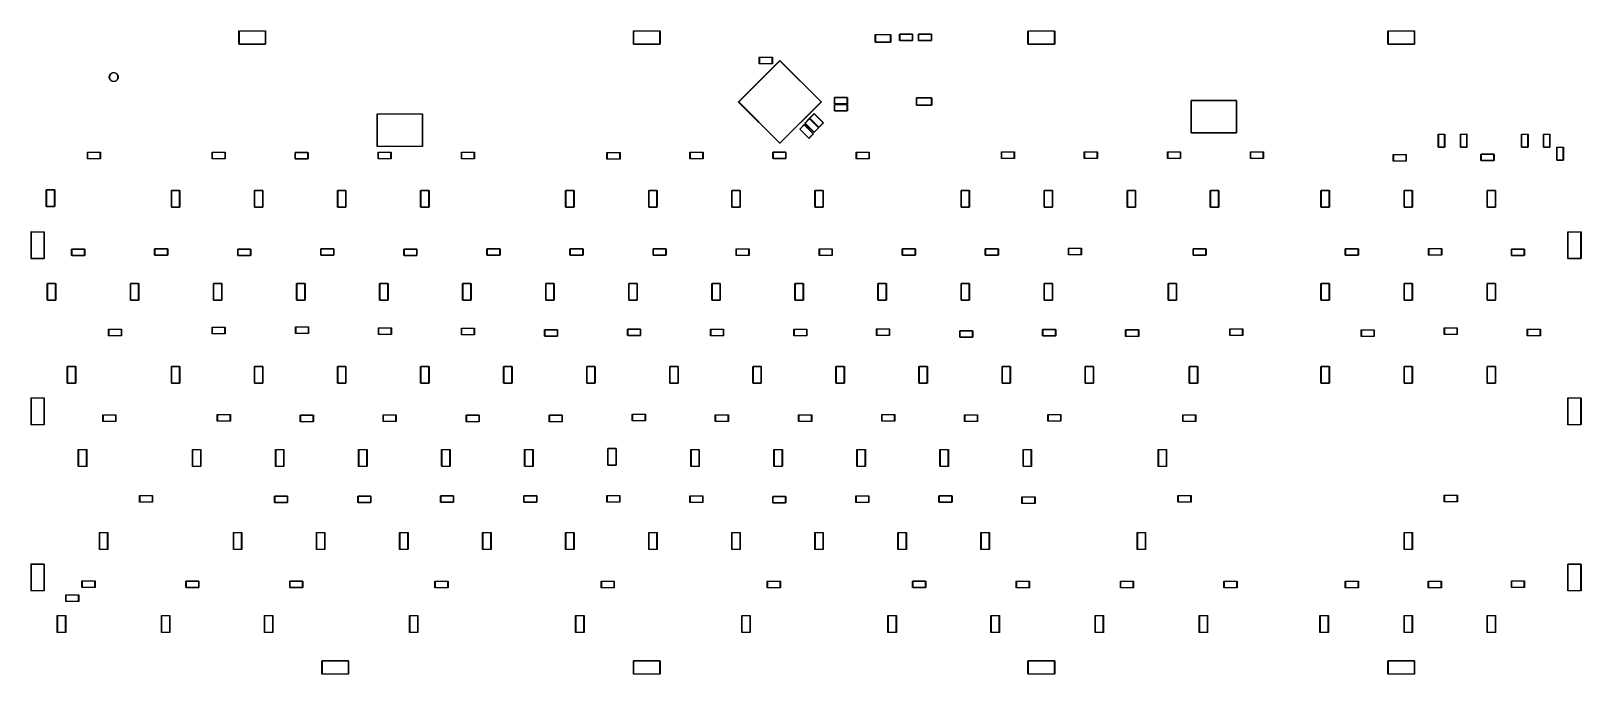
# Model space of a CAD drawing. Extents: x 21 to 376, y -201 to -53.
import ezdxf

# ---------------------------------------------------------------- set-up
doc = ezdxf.new("R2010")
doc.units = 0
doc.layers.add('BLACK', color=7, linetype='CONTINUOUS')

msp = doc.modelspace()

# ---------------------------------------------------------------- linework, layer by layer
at = {"layer": 'BLACK', "linetype": 'CONTINUOUS'}
for p, q in [((68.3724, -53.2687), (68.3729, -53.2638)), ((68.3725, -53.27), (68.3724, -53.2687)), ((68.3725, -56.2675), (68.3725, -53.27)), ((68.3729, -53.2638), (68.3743, -53.2591)), ((68.3743, -53.2591), (68.3766, -53.2548)), ((68.3766, -53.2548), (68.3797, -53.251)), ((68.3797, -53.251), (68.3835, -53.2479)), ((68.3835, -53.2479), (68.3879, -53.2455)), ((68.3879, -53.2455), (68.3926, -53.2441)), ((68.3926, -53.2441), (68.3963, -53.2437)), ((68.3963, -53.2437), (68.3975, -53.2436)), ((68.3975, -53.2436), (68.3987, -53.2437)), ((68.3987, -53.2437), (74.4763, -53.2437)), ((68.4225, -53.2937), (68.4225, -56.2437)), ((74.4525, -53.2937), (68.4225, -53.2937)), ((74.4525, -56.2437), (74.4525, -53.2937)), ((74.4763, -53.2437), (74.4775, -53.2436)), ((74.4775, -53.2436), (74.4787, -53.2437)), ((74.4787, -53.2437), (74.4787, -53.2437)), ((74.4787, -53.2437), (74.4824, -53.2441)), ((74.4824, -53.2441), (74.4871, -53.2455)), ((74.4871, -53.2455), (74.4915, -53.2479)), ((74.4915, -53.2479), (74.4953, -53.251)), ((74.4953, -53.251), (74.4984, -53.2548)), ((74.4984, -53.2548), (74.5007, -53.2591)), ((74.5007, -53.2591), (74.5021, -53.2638)), ((74.5021, -53.2638), (74.5026, -53.2687)), ((74.5026, -53.2687), (74.5025, -53.27)), ((74.5025, -53.27), (74.5025, -56.2675)), ((158.86, -53.2638), (158.862, -53.2591)), ((158.86, -53.2687), (158.86, -53.2638)), ((158.86, -53.27), (158.86, -53.2687)), ((158.86, -56.2675), (158.86, -53.27)), ((158.862, -53.2591), (158.864, -53.2548)), ((158.864, -53.2548), (158.867, -53.251)), ((158.867, -53.251), (158.871, -53.2479)), ((158.871, -53.2479), (158.875, -53.2455)), ((158.875, -53.2455), (158.88, -53.2441)), ((158.88, -53.2441), (158.884, -53.2437)), ((158.884, -53.2437), (158.885, -53.2436)), ((158.885, -53.2436), (158.886, -53.2437)), ((158.886, -53.2437), (164.964, -53.2437)), ((158.91, -53.2937), (158.91, -56.2437)), ((164.94, -53.2937), (158.91, -53.2937)), ((164.94, -56.2437), (164.94, -53.2937)), ((164.964, -53.2437), (164.965, -53.2436)), ((164.965, -53.2436), (164.966, -53.2437)), ((164.966, -53.2437), (164.966, -53.2437)), ((164.966, -53.2437), (164.97, -53.2441)), ((164.97, -53.2441), (164.975, -53.2455)), ((164.975, -53.2455), (164.979, -53.2479)), ((164.979, -53.2479), (164.983, -53.251)), ((164.983, -53.251), (164.986, -53.2548)), ((164.986, -53.2548), (164.988, -53.2591)), ((164.988, -53.2591), (164.99, -53.2638)), ((164.99, -53.2638), (164.99, -53.2687)), ((164.99, -53.2687), (164.99, -53.27)), ((164.99, -53.27), (164.99, -56.2675)), ((249.347, -53.2687), (249.348, -53.2638)), ((249.347, -53.27), (249.347, -53.2687)), ((249.348, -56.2675), (249.347, -53.27)), ((249.348, -53.2638), (249.349, -53.2591)), ((249.349, -53.2591), (249.352, -53.2548)), ((249.352, -53.2548), (249.355, -53.251)), ((249.355, -53.251), (249.359, -53.2479)), ((249.359, -53.2479), (249.363, -53.2455)), ((249.363, -53.2455), (249.368, -53.2441)), ((249.368, -53.2441), (249.371, -53.2437)), ((249.371, -53.2437), (249.373, -53.2436)), ((249.373, -53.2436), (249.374, -53.2437)), ((249.374, -53.2437), (255.451, -53.2437)), ((249.397, -53.2937), (249.397, -56.2437)), ((255.427, -53.2937), (249.397, -53.2937)), ((255.428, -56.2437), (255.427, -53.2937)), ((255.451, -53.2437), (255.452, -53.2436)), ((255.452, -53.2436), (255.454, -53.2437)), ((255.454, -53.2437), (255.454, -53.2437)), ((255.454, -53.2437), (255.457, -53.2441)), ((255.457, -53.2441), (255.462, -53.2455)), ((255.462, -53.2455), (255.466, -53.2479)), ((255.466, -53.2479), (255.47, -53.251)), ((255.47, -53.251), (255.473, -53.2548)), ((255.473, -53.2548), (255.476, -53.2591)), ((255.476, -53.2591), (255.477, -53.2638)), ((255.477, -53.2638), (255.478, -53.2687)), ((255.478, -53.2687), (255.477, -53.27)), ((255.477, -53.27), (255.477, -56.2675)), ((331.897, -53.2687), (331.898, -53.2638)), ((331.897, -53.27), (331.897, -53.2687)), ((331.898, -56.2675), (331.897, -53.27)), ((331.898, -53.2638), (331.899, -53.2591)), ((331.899, -53.2591), (331.902, -53.2548)), ((331.902, -53.2548), (331.905, -53.251)), ((331.905, -53.251), (331.909, -53.2479)), ((331.909, -53.2479), (331.913, -53.2455)), ((331.913, -53.2455), (331.918, -53.2441)), ((331.918, -53.2441), (331.921, -53.2437)), ((331.921, -53.2437), (331.922, -53.2436)), ((331.922, -53.2436), (331.924, -53.2437)), ((331.924, -53.2437), (338.001, -53.2437)), ((331.947, -53.2937), (331.947, -56.2437)), ((337.977, -53.2937), (331.947, -53.2937)), ((337.978, -56.2437), (337.977, -53.2937)), ((338.001, -53.2437), (338.002, -53.2436)), ((338.002, -53.2436), (338.004, -53.2437)), ((338.004, -53.2437), (338.004, -53.2437)), ((338.004, -53.2437), (338.007, -53.2441)), ((338.007, -53.2441), (338.012, -53.2455)), ((338.012, -53.2455), (338.016, -53.2479)), ((338.016, -53.2479), (338.02, -53.251)), ((338.02, -53.251), (338.023, -53.2548)), ((338.023, -53.2548), (338.026, -53.2591)), ((338.026, -53.2591), (338.027, -53.2638)), ((338.027, -53.2638), (338.028, -53.2687)), ((338.028, -53.2687), (338.027, -53.27)), ((338.027, -53.27), (338.027, -56.2675)), ((68.3724, -56.2687), (68.3725, -56.2675)), ((68.3729, -56.2737), (68.3724, -56.2687)), ((68.3743, -56.2784), (68.3729, -56.2737)), ((68.3766, -56.2827), (68.3743, -56.2784)), ((68.3797, -56.2865), (68.3766, -56.2827)), ((68.3835, -56.2896), (68.3797, -56.2865)), ((68.3879, -56.292), (68.3835, -56.2896)), ((68.3926, -56.2934), (68.3879, -56.292)), ((68.3963, -56.2937), (68.3926, -56.2934)), ((68.3975, -56.2939), (68.3963, -56.2937)), ((68.3963, -56.2937), (68.3963, -56.2937)), ((68.3987, -56.2937), (68.3975, -56.2939)), ((74.4763, -56.2937), (68.3987, -56.2937)), ((68.4225, -56.2437), (74.4525, -56.2437)), ((74.4775, -56.2939), (74.4763, -56.2937)), ((74.4824, -56.2934), (74.4775, -56.2939)), ((74.4871, -56.292), (74.4824, -56.2934)), ((74.4915, -56.2896), (74.4871, -56.292)), ((74.4953, -56.2865), (74.4915, -56.2896)), ((74.4984, -56.2827), (74.4953, -56.2865)), ((74.5007, -56.2784), (74.4984, -56.2827)), ((74.5021, -56.2737), (74.5007, -56.2784)), ((74.5025, -56.27), (74.5021, -56.2737)), ((74.5025, -56.2675), (74.5026, -56.2687)), ((74.5026, -56.2687), (74.5025, -56.27)), ((158.86, -56.2687), (158.86, -56.2675)), ((158.86, -56.2737), (158.86, -56.2687)), ((158.862, -56.2784), (158.86, -56.2737)), ((158.864, -56.2827), (158.862, -56.2784)), ((158.867, -56.2865), (158.864, -56.2827)), ((158.871, -56.2896), (158.867, -56.2865)), ((158.875, -56.292), (158.871, -56.2896)), ((158.88, -56.2934), (158.875, -56.292)), ((158.884, -56.2937), (158.88, -56.2934)), ((158.885, -56.2939), (158.884, -56.2937)), ((158.884, -56.2937), (158.884, -56.2937)), ((158.886, -56.2937), (158.885, -56.2939)), ((164.964, -56.2937), (158.886, -56.2937)), ((158.91, -56.2437), (164.94, -56.2437)), ((164.965, -56.2939), (164.964, -56.2937)), ((164.97, -56.2934), (164.965, -56.2939)), ((164.975, -56.292), (164.97, -56.2934)), ((164.979, -56.2896), (164.975, -56.292)), ((164.983, -56.2865), (164.979, -56.2896)), ((164.986, -56.2827), (164.983, -56.2865)), ((164.988, -56.2784), (164.986, -56.2827)), ((164.99, -56.2737), (164.988, -56.2784)), ((164.99, -56.2675), (164.99, -56.2687)), ((164.99, -56.2687), (164.99, -56.27)), ((164.99, -56.27), (164.99, -56.2737)), ((214.313, -54.1092), (214.314, -54.1043)), ((214.313, -54.1105), (214.313, -54.1092)), ((214.313, -55.808), (214.313, -54.1105)), ((214.313, -55.8092), (214.313, -55.808)), ((214.314, -55.8142), (214.313, -55.8092)), ((214.314, -54.1043), (214.315, -54.0996)), ((214.315, -55.8189), (214.314, -55.8142)), ((214.315, -54.0996), (214.318, -54.0953)), ((214.318, -55.8232), (214.315, -55.8189)), ((214.318, -54.0953), (214.321, -54.0915)), ((214.321, -55.827), (214.318, -55.8232)), ((214.321, -54.0915), (214.324, -54.0884)), ((214.324, -55.8301), (214.321, -55.827)), ((214.324, -54.0884), (214.329, -54.086)), ((214.329, -55.8325), (214.324, -55.8301)), ((214.329, -54.086), (214.334, -54.0846)), ((214.334, -55.8339), (214.329, -55.8325)), ((214.334, -54.0846), (214.337, -54.0842)), ((214.337, -55.8342), (214.334, -55.8339)), ((214.337, -54.0842), (214.338, -54.0841)), ((214.338, -55.8344), (214.337, -55.8342)), ((214.337, -55.8342), (214.337, -55.8342)), ((214.338, -54.0841), (214.34, -54.0842)), ((214.34, -55.8342), (214.338, -55.8344)), ((214.34, -54.0842), (217.837, -54.0842)), ((217.837, -55.8342), (214.34, -55.8342)), ((214.363, -54.1342), (214.363, -55.7843)), ((217.813, -54.1342), (214.363, -54.1342)), ((214.363, -55.7843), (217.813, -55.7843)), ((217.813, -55.7843), (217.813, -54.1342)), ((217.837, -54.0842), (217.838, -54.0841)), ((217.838, -55.8344), (217.837, -55.8342)), ((217.838, -54.0841), (217.84, -54.0842)), ((217.84, -55.8342), (217.838, -55.8344)), ((217.84, -54.0842), (217.843, -54.0846)), ((217.843, -55.8339), (217.84, -55.8342)), ((217.84, -55.8342), (217.84, -55.8342)), ((217.843, -54.0846), (217.848, -54.086)), ((217.848, -55.8325), (217.843, -55.8339)), ((217.848, -54.086), (217.852, -54.0884)), ((217.852, -55.8301), (217.848, -55.8325)), ((217.852, -54.0884), (217.856, -54.0915)), ((217.856, -55.827), (217.852, -55.8301)), ((217.856, -54.0915), (217.859, -54.0953)), ((217.859, -55.8232), (217.856, -55.827)), ((217.859, -54.0953), (217.862, -54.0996)), ((217.862, -55.8189), (217.859, -55.8232)), ((217.862, -54.0996), (217.863, -54.1043)), ((217.863, -55.8142), (217.862, -55.8189)), ((217.863, -54.1043), (217.864, -54.1092)), ((217.864, -54.1092), (217.863, -54.1105)), ((217.863, -54.1105), (217.863, -55.808)), ((217.863, -55.808), (217.864, -55.8092)), ((217.864, -55.8092), (217.863, -55.8142)), ((219.879, -53.9714), (219.88, -53.9665)), ((219.879, -53.9727), (219.879, -53.9714)), ((219.879, -55.4302), (219.879, -53.9727)), ((219.879, -55.4314), (219.879, -55.4302)), ((219.88, -55.4363), (219.879, -55.4314)), ((219.88, -53.9665), (219.881, -53.9618)), ((219.881, -55.4411), (219.88, -55.4363)), ((219.881, -53.9618), (219.883, -53.9575)), ((219.883, -55.4454), (219.881, -55.4411)), ((219.883, -53.9575), (219.886, -53.9537)), ((219.886, -55.4492), (219.883, -55.4454)), ((219.886, -53.9537), (219.89, -53.9506)), ((219.89, -55.4523), (219.886, -55.4492)), ((219.89, -53.9506), (219.895, -53.9482)), ((219.895, -55.4546), (219.89, -55.4523)), ((219.895, -53.9482), (219.899, -53.9468)), ((219.899, -55.4561), (219.895, -55.4546)), ((219.899, -53.9468), (219.903, -53.9464)), ((219.903, -55.4564), (219.899, -55.4561)), ((219.903, -53.9464), (219.904, -53.9463)), ((219.904, -55.4566), (219.903, -55.4564)), ((219.903, -55.4564), (219.903, -55.4564)), ((219.904, -53.9463), (219.905, -53.9464)), ((219.905, -55.4564), (219.904, -55.4566)), ((219.905, -53.9464), (222.863, -53.9464)), ((222.863, -55.4564), (219.905, -55.4564)), ((219.929, -53.9964), (219.929, -55.4064)), ((222.839, -53.9964), (219.929, -53.9964)), ((219.929, -55.4064), (222.839, -55.4064)), ((222.839, -55.4064), (222.839, -53.9964)), ((222.863, -53.9464), (222.864, -53.9463)), ((222.864, -55.4566), (222.863, -55.4564)), ((222.864, -53.9463), (222.865, -53.9464)), ((222.865, -55.4564), (222.864, -55.4566)), ((222.865, -53.9464), (222.869, -53.9468)), ((222.869, -55.4561), (222.865, -55.4564)), ((222.865, -55.4564), (222.865, -55.4564)), ((222.869, -53.9468), (222.874, -53.9482)), ((222.874, -55.4546), (222.869, -55.4561)), ((222.874, -53.9482), (222.878, -53.9506)), ((222.878, -55.4523), (222.874, -55.4546)), ((222.878, -53.9506), (222.882, -53.9537)), ((222.882, -55.4492), (222.878, -55.4523)), ((222.882, -53.9537), (222.885, -53.9575)), ((222.885, -55.4454), (222.882, -55.4492)), ((222.885, -53.9575), (222.887, -53.9618)), ((222.887, -55.4411), (222.885, -55.4454)), ((222.887, -53.9618), (222.889, -53.9665)), ((222.889, -55.4363), (222.887, -55.4411)), ((222.889, -53.9665), (222.889, -53.9714)), ((222.889, -53.9714), (222.889, -53.9727)), ((222.889, -53.9727), (222.889, -55.4302)), ((222.889, -55.4302), (222.889, -55.4314)), ((222.889, -55.4314), (222.889, -55.4363)), ((224.222, -53.9665), (224.224, -53.9618)), ((224.222, -53.9714), (224.222, -53.9665)), ((224.222, -53.9727), (224.222, -53.9714)), ((224.222, -55.4302), (224.222, -53.9727)), ((224.222, -55.4314), (224.222, -55.4302)), ((224.222, -55.4363), (224.222, -55.4314)), ((224.224, -55.4411), (224.222, -55.4363)), ((224.224, -53.9618), (224.226, -53.9575)), ((224.226, -55.4454), (224.224, -55.4411)), ((224.226, -53.9575), (224.229, -53.9537)), ((224.229, -55.4492), (224.226, -55.4454)), ((224.229, -53.9537), (224.233, -53.9506)), ((224.233, -55.4523), (224.229, -55.4492)), ((224.233, -53.9506), (224.237, -53.9482)), ((224.237, -55.4546), (224.233, -55.4523)), ((224.237, -53.9482), (224.242, -53.9468)), ((224.242, -55.4561), (224.237, -55.4546)), ((224.242, -53.9468), (224.246, -53.9464)), ((224.246, -55.4564), (224.242, -55.4561)), ((224.246, -53.9464), (224.247, -53.9463)), ((224.247, -55.4566), (224.246, -55.4564)), ((224.246, -55.4564), (224.246, -55.4564)), ((224.247, -53.9463), (224.248, -53.9464)), ((224.248, -55.4564), (224.247, -55.4566)), ((224.248, -53.9464), (227.206, -53.9464)), ((227.206, -55.4564), (224.248, -55.4564)), ((224.272, -53.9964), (224.272, -55.4064)), ((227.182, -53.9964), (224.272, -53.9964)), ((224.272, -55.4064), (227.182, -55.4064)), ((227.182, -55.4064), (227.182, -53.9964)), ((227.206, -53.9464), (227.207, -53.9463)), ((227.207, -55.4566), (227.206, -55.4564)), ((227.207, -53.9463), (227.208, -53.9464)), ((227.208, -55.4564), (227.207, -55.4566)), ((227.208, -53.9464), (227.212, -53.9468)), ((227.212, -55.4561), (227.208, -55.4564)), ((227.208, -55.4564), (227.208, -55.4564)), ((227.212, -53.9468), (227.217, -53.9482)), ((227.217, -55.4546), (227.212, -55.4561)), ((227.217, -53.9482), (227.221, -53.9506)), ((227.221, -55.4523), (227.217, -55.4546)), ((227.221, -53.9506), (227.225, -53.9537)), ((227.225, -55.4492), (227.221, -55.4523)), ((227.225, -53.9537), (227.228, -53.9575)), ((227.228, -55.4454), (227.225, -55.4492)), ((227.228, -53.9575), (227.23, -53.9618)), ((227.23, -55.4411), (227.228, -55.4454)), ((227.23, -53.9618), (227.232, -53.9665)), ((227.232, -55.4363), (227.23, -55.4411)), ((227.232, -53.9665), (227.232, -53.9714)), ((227.232, -53.9714), (227.232, -53.9727)), ((227.232, -53.9727), (227.232, -55.4302)), ((227.232, -55.4302), (227.232, -55.4314)), ((227.232, -55.4314), (227.232, -55.4363)), ((249.347, -56.2687), (249.348, -56.2675)), ((249.348, -56.2737), (249.347, -56.2687)), ((249.349, -56.2784), (249.348, -56.2737)), ((249.352, -56.2827), (249.349, -56.2784)), ((249.355, -56.2865), (249.352, -56.2827)), ((249.359, -56.2896), (249.355, -56.2865)), ((249.363, -56.292), (249.359, -56.2896)), ((249.368, -56.2934), (249.363, -56.292)), ((249.371, -56.2937), (249.368, -56.2934)), ((249.373, -56.2939), (249.371, -56.2937)), ((249.371, -56.2937), (249.371, -56.2937)), ((249.374, -56.2937), (249.373, -56.2939)), ((255.451, -56.2937), (249.374, -56.2937)), ((249.397, -56.2437), (255.428, -56.2437)), ((255.452, -56.2939), (255.451, -56.2937)), ((255.457, -56.2934), (255.452, -56.2939)), ((255.462, -56.292), (255.457, -56.2934)), ((255.466, -56.2896), (255.462, -56.292)), ((255.47, -56.2865), (255.466, -56.2896)), ((255.473, -56.2827), (255.47, -56.2865)), ((255.476, -56.2784), (255.473, -56.2827)), ((255.477, -56.2737), (255.476, -56.2784)), ((255.477, -56.2675), (255.478, -56.2687)), ((255.478, -56.2687), (255.477, -56.27)), ((255.477, -56.27), (255.477, -56.2737)), ((331.897, -56.2687), (331.898, -56.2675)), ((331.898, -56.2737), (331.897, -56.2687)), ((331.899, -56.2784), (331.898, -56.2737)), ((331.902, -56.2827), (331.899, -56.2784)), ((331.905, -56.2865), (331.902, -56.2827)), ((331.909, -56.2896), (331.905, -56.2865)), ((331.913, -56.292), (331.909, -56.2896)), ((331.918, -56.2934), (331.913, -56.292)), ((331.921, -56.2937), (331.918, -56.2934)), ((331.922, -56.2939), (331.921, -56.2937)), ((331.921, -56.2937), (331.921, -56.2937)), ((331.924, -56.2937), (331.922, -56.2939)), ((338.001, -56.2937), (331.924, -56.2937)), ((331.947, -56.2437), (337.978, -56.2437)), ((338.002, -56.2939), (338.001, -56.2937)), ((338.007, -56.2934), (338.002, -56.2939)), ((338.012, -56.292), (338.007, -56.2934)), ((338.016, -56.2896), (338.012, -56.292)), ((338.02, -56.2865), (338.016, -56.2896)), ((338.023, -56.2827), (338.02, -56.2865)), ((338.026, -56.2784), (338.023, -56.2827)), ((338.027, -56.2737), (338.026, -56.2784)), ((338.027, -56.2675), (338.028, -56.2687)), ((338.028, -56.2687), (338.027, -56.27)), ((338.027, -56.27), (338.027, -56.2737)), ((182.951, -69.5046), (192.424, -60.0311)), ((192.443, -60.0833), (183.003, -69.5231)), ((187.712, -59.2853), (187.714, -59.2806)), ((187.712, -59.2902), (187.712, -59.2853)), ((187.712, -59.2914), (187.712, -59.2902)), ((187.712, -60.749), (187.712, -59.2914)), ((187.714, -59.2806), (187.716, -59.2762)), ((187.716, -59.2762), (187.719, -59.2724)), ((187.719, -59.2724), (187.723, -59.2693)), ((187.723, -59.2693), (187.727, -59.267)), ((187.727, -59.267), (187.732, -59.2656)), ((187.732, -59.2656), (187.736, -59.2652)), ((187.736, -59.2652), (187.737, -59.2651)), ((187.737, -59.2651), (187.738, -59.2652)), ((187.738, -59.2652), (190.696, -59.2652)), ((187.762, -59.3152), (187.762, -60.7252)), ((190.672, -59.3152), (187.762, -59.3152)), ((190.672, -60.7252), (190.672, -59.3152)), ((190.696, -59.2652), (190.697, -59.2651)), ((190.697, -59.2651), (190.698, -59.2652)), ((190.698, -59.2652), (190.702, -59.2656)), ((190.702, -59.2656), (190.706, -59.267)), ((190.706, -59.267), (190.711, -59.2693)), ((190.711, -59.2693), (190.715, -59.2724)), ((190.715, -59.2724), (190.718, -59.2762)), ((190.718, -59.2762), (190.72, -59.2806)), ((190.72, -59.2806), (190.721, -59.2853)), ((190.721, -59.2853), (190.722, -59.2902)), ((190.722, -59.2902), (190.722, -59.2914)), ((190.722, -59.2914), (190.722, -60.749)), ((192.424, -60.0311), (192.425, -60.0302)), ((192.425, -60.0302), (192.426, -60.0294)), ((192.426, -60.0294), (192.429, -60.027)), ((192.426, -60.0294), (192.426, -60.0294)), ((192.429, -60.027), (192.433, -60.0247)), ((192.433, -60.0247), (192.438, -60.0233)), ((192.438, -60.0233), (192.443, -60.0228)), ((192.443, -60.0228), (192.443, -60.0228)), ((192.443, -60.0228), (192.448, -60.0233)), ((201.883, -69.5231), (192.443, -60.0833)), ((192.448, -60.0233), (192.453, -60.0247)), ((192.453, -60.0247), (192.457, -60.027)), ((192.457, -60.027), (192.461, -60.0302)), ((192.461, -60.0302), (192.462, -60.0311)), ((192.462, -60.0311), (201.935, -69.5046)), ((38.6348, -63.7024), (38.6748, -63.5015)), ((38.6348, -63.9072), (38.6348, -63.7024)), ((38.6748, -64.1081), (38.6348, -63.9072)), ((38.6748, -63.5015), (38.7532, -63.3122)), ((38.7418, -63.5218), (38.7045, -63.7092)), ((38.7045, -63.7092), (38.7045, -63.9004)), ((38.7045, -63.9004), (38.7418, -64.0878)), ((38.8149, -63.3452), (38.7418, -63.5218)), ((38.7532, -63.3122), (38.867, -63.1419)), ((38.9211, -63.1863), (38.8149, -63.3452)), ((38.867, -63.1419), (39.0119, -62.997)), ((39.0563, -63.0511), (38.9211, -63.1863)), ((39.0119, -62.997), (39.1822, -62.8832)), ((39.2152, -62.9449), (39.0563, -63.0511)), ((39.1822, -62.8832), (39.3715, -62.8048)), ((39.3918, -62.8718), (39.2152, -62.9449)), ((39.3715, -62.8048), (39.5724, -62.7648)), ((39.5792, -62.8345), (39.3918, -62.8718)), ((39.5724, -62.7648), (39.7772, -62.7648)), ((39.7704, -62.8345), (39.5792, -62.8345)), ((39.9578, -62.8718), (39.7704, -62.8345)), ((39.7772, -62.7648), (39.9781, -62.8048)), ((40.1344, -62.9449), (39.9578, -62.8718)), ((39.9781, -62.8048), (40.1674, -62.8832)), ((40.2933, -63.0511), (40.1344, -62.9449)), ((40.1674, -62.8832), (40.3377, -62.997)), ((40.4285, -63.1863), (40.2933, -63.0511)), ((40.3377, -62.997), (40.4826, -63.1419)), ((40.5347, -63.3452), (40.4285, -63.1863)), ((40.4826, -63.1419), (40.5964, -63.3122)), ((40.6078, -63.5218), (40.5347, -63.3452)), ((40.5964, -63.3122), (40.6748, -63.5015)), ((40.6451, -63.7092), (40.6078, -63.5218)), ((40.6078, -64.0878), (40.6451, -63.9004)), ((40.6451, -63.9004), (40.6451, -63.7092)), ((40.6748, -63.5015), (40.7148, -63.7024)), ((40.7148, -63.9072), (40.6748, -64.1081)), ((40.7148, -63.7024), (40.7148, -63.9072)), ((187.712, -60.7502), (187.712, -60.749)), ((187.712, -60.7551), (187.712, -60.7502)), ((187.714, -60.7598), (187.712, -60.7551)), ((187.716, -60.7642), (187.714, -60.7598)), ((187.719, -60.768), (187.716, -60.7642)), ((187.723, -60.7711), (187.719, -60.768)), ((187.727, -60.7734), (187.723, -60.7711)), ((187.732, -60.7748), (187.727, -60.7734)), ((187.736, -60.7752), (187.732, -60.7748)), ((187.737, -60.7753), (187.736, -60.7752)), ((187.736, -60.7752), (187.736, -60.7752)), ((187.738, -60.7752), (187.737, -60.7753)), ((190.696, -60.7752), (187.738, -60.7752)), ((187.762, -60.7252), (190.672, -60.7252)), ((190.697, -60.7753), (190.696, -60.7752)), ((190.698, -60.7752), (190.697, -60.7753)), ((190.702, -60.7748), (190.698, -60.7752)), ((190.698, -60.7752), (190.698, -60.7752)), ((190.706, -60.7734), (190.702, -60.7748)), ((190.711, -60.7711), (190.706, -60.7734)), ((190.715, -60.768), (190.711, -60.7711)), ((190.718, -60.7642), (190.715, -60.768)), ((190.72, -60.7598), (190.718, -60.7642)), ((190.721, -60.7551), (190.72, -60.7598)), ((190.722, -60.7502), (190.721, -60.7551)), ((190.722, -60.749), (190.722, -60.7502)), ((38.7532, -64.2974), (38.6748, -64.1081)), ((38.7418, -64.0878), (38.8149, -64.2644)), ((38.867, -64.4677), (38.7532, -64.2974)), ((38.8149, -64.2644), (38.9211, -64.4233)), ((39.0119, -64.6126), (38.867, -64.4677)), ((38.9211, -64.4233), (39.0563, -64.5585)), ((39.1822, -64.7264), (39.0119, -64.6126)), ((39.0563, -64.5585), (39.2152, -64.6647)), ((39.3715, -64.8048), (39.1822, -64.7264)), ((39.2152, -64.6647), (39.3918, -64.7378)), ((39.5724, -64.8448), (39.3715, -64.8048)), ((39.3918, -64.7378), (39.5792, -64.7751)), ((39.7772, -64.8448), (39.5724, -64.8448)), ((39.5792, -64.7751), (39.7704, -64.7751)), ((39.7704, -64.7751), (39.9578, -64.7378)), ((39.9781, -64.8048), (39.7772, -64.8448)), ((39.9578, -64.7378), (40.1344, -64.6647)), ((40.1674, -64.7264), (39.9781, -64.8048)), ((40.1344, -64.6647), (40.2933, -64.5585)), ((40.3377, -64.6126), (40.1674, -64.7264)), ((40.2933, -64.5585), (40.4285, -64.4233)), ((40.4826, -64.4677), (40.3377, -64.6126)), ((40.4285, -64.4233), (40.5347, -64.2644)), ((40.5964, -64.2974), (40.4826, -64.4677)), ((40.5347, -64.2644), (40.6078, -64.0878)), ((40.6748, -64.1081), (40.5964, -64.2974)), ((182.943, -69.5182), (182.945, -69.5135)), ((182.943, -69.5231), (182.943, -69.5182)), ((182.943, -69.528), (182.943, -69.5231)), ((182.945, -69.5328), (182.943, -69.528)), ((182.945, -69.5135), (182.947, -69.5092)), ((182.947, -69.5371), (182.945, -69.5328)), ((182.947, -69.5092), (182.949, -69.5063)), ((182.95, -69.5409), (182.947, -69.5371)), ((182.949, -69.5063), (182.95, -69.5054)), ((182.949, -69.5063), (182.949, -69.5063)), ((182.95, -69.5054), (182.951, -69.5046)), ((182.951, -69.5417), (182.95, -69.5409)), ((192.424, -79.0152), (182.951, -69.5417)), ((183.003, -69.5231), (192.443, -78.963)), ((192.443, -78.963), (201.883, -69.5231)), ((201.935, -69.5417), (192.462, -79.0152)), ((201.935, -69.5046), (201.936, -69.5054)), ((201.936, -69.5409), (201.935, -69.5417)), ((201.936, -69.5054), (201.937, -69.5063)), ((201.937, -69.54), (201.936, -69.5409)), ((201.937, -69.5063), (201.937, -69.5063)), ((201.937, -69.5063), (201.939, -69.5092)), ((201.939, -69.5371), (201.937, -69.54)), ((201.937, -69.54), (201.937, -69.54)), ((201.939, -69.5092), (201.941, -69.5135)), ((201.941, -69.5328), (201.939, -69.5371)), ((201.941, -69.5135), (201.943, -69.5182)), ((201.943, -69.528), (201.941, -69.5328)), ((201.943, -69.5182), (201.943, -69.5182)), ((201.943, -69.5182), (201.943, -69.5231)), ((201.943, -69.5231), (201.943, -69.528)), ((204.948, -68.4901), (204.949, -68.4852)), ((204.948, -68.4913), (204.948, -68.4901)), ((204.948, -69.9489), (204.948, -68.4913)), ((204.948, -69.9501), (204.948, -69.9489)), ((204.949, -69.955), (204.948, -69.9501)), ((204.949, -68.4852), (204.95, -68.4805)), ((204.95, -69.9597), (204.949, -69.955)), ((204.95, -68.4805), (204.952, -68.4761)), ((204.952, -69.964), (204.95, -69.9597)), ((204.952, -68.4761), (204.955, -68.4723)), ((204.955, -69.9678), (204.952, -69.964)), ((204.953, -70.1055), (204.954, -70.1006)), ((204.953, -70.1067), (204.953, -70.1055)), ((204.953, -71.5643), (204.953, -70.1067)), ((204.954, -70.1006), (204.955, -70.0959)), ((204.955, -68.4723), (204.959, -68.4692)), ((204.959, -69.971), (204.955, -69.9678)), ((204.955, -70.0959), (204.957, -70.0916)), ((204.957, -70.0916), (204.961, -70.0878)), ((204.959, -68.4692), (204.964, -68.4669)), ((204.964, -69.9733), (204.959, -69.971)), ((204.961, -70.0878), (204.964, -70.0846)), ((204.964, -68.4669), (204.968, -68.4654)), ((204.968, -69.9747), (204.964, -69.9733)), ((204.964, -70.0846), (204.969, -70.0823)), ((204.968, -68.4654), (204.972, -68.4651)), ((204.972, -69.9751), (204.968, -69.9747)), ((204.969, -70.0823), (204.973, -70.0809)), ((204.972, -68.4651), (204.973, -68.465)), ((204.973, -69.9752), (204.972, -69.9751)), ((204.972, -69.9751), (204.972, -69.9751)), ((204.973, -68.465), (204.974, -68.4651)), ((204.974, -69.9751), (204.973, -69.9752)), ((204.973, -70.0809), (204.977, -70.0805)), ((204.974, -68.4651), (207.932, -68.4651)), ((207.932, -69.9751), (204.974, -69.9751)), ((204.977, -70.0805), (204.978, -70.0804)), ((204.978, -70.0804), (204.98, -70.0805)), ((204.98, -70.0805), (207.937, -70.0805)), ((204.998, -68.5151), (204.998, -69.9251)), ((207.908, -68.5151), (204.998, -68.5151)), ((204.998, -69.9251), (207.908, -69.9251)), ((205.003, -70.1305), (205.003, -71.5405)), ((207.913, -70.1305), (205.003, -70.1305)), ((207.908, -69.9251), (207.908, -68.5151)), ((207.913, -71.5405), (207.913, -70.1305)), ((207.932, -68.4651), (207.933, -68.465)), ((207.933, -69.9752), (207.932, -69.9751)), ((207.933, -68.465), (207.934, -68.4651)), ((207.934, -69.9751), (207.933, -69.9752)), ((207.934, -68.4651), (207.938, -68.4654)), ((207.938, -69.9747), (207.934, -69.9751)), ((207.934, -69.9751), (207.934, -69.9751)), ((207.937, -70.0805), (207.938, -70.0804)), ((207.938, -68.4654), (207.943, -68.4669)), ((207.943, -69.9733), (207.938, -69.9747)), ((207.938, -70.0804), (207.94, -70.0805)), ((207.94, -70.0805), (207.943, -70.0809)), ((207.943, -68.4669), (207.947, -68.4692)), ((207.947, -69.971), (207.943, -69.9733)), ((207.943, -70.0809), (207.948, -70.0823)), ((207.947, -68.4692), (207.951, -68.4723)), ((207.951, -69.9678), (207.947, -69.971)), ((207.948, -70.0823), (207.952, -70.0846)), ((207.951, -68.4723), (207.954, -68.4761)), ((207.954, -69.964), (207.951, -69.9678)), ((207.952, -70.0846), (207.956, -70.0878)), ((207.954, -68.4761), (207.956, -68.4805)), ((207.956, -69.9597), (207.954, -69.964)), ((207.956, -68.4805), (207.958, -68.4852)), ((207.958, -69.955), (207.956, -69.9597)), ((207.956, -70.0878), (207.959, -70.0916)), ((207.958, -68.4852), (207.958, -68.4901)), ((207.958, -68.4901), (207.958, -68.4913)), ((207.958, -68.4913), (207.958, -69.9489)), ((207.958, -69.9489), (207.958, -69.9501)), ((207.958, -69.9501), (207.958, -69.955)), ((207.959, -70.0916), (207.962, -70.0959)), ((207.962, -70.0959), (207.963, -70.1006)), ((207.963, -70.1006), (207.963, -70.1055)), ((207.963, -70.1055), (207.963, -70.1067)), ((207.963, -70.1067), (207.963, -71.5643)), ((223.756, -68.5633), (223.758, -68.5586)), ((223.756, -68.5682), (223.756, -68.5633)), ((223.756, -68.5694), (223.756, -68.5682)), ((223.756, -70.267), (223.756, -68.5694)), ((223.756, -70.2682), (223.756, -70.267)), ((223.756, -70.2731), (223.756, -70.2682)), ((223.758, -70.2778), (223.756, -70.2731)), ((223.758, -68.5586), (223.76, -68.5542)), ((223.76, -70.2822), (223.758, -70.2778)), ((223.76, -68.5542), (223.763, -68.5504)), ((223.763, -70.286), (223.76, -70.2822)), ((223.763, -68.5504), (223.767, -68.5473)), ((223.767, -70.2891), (223.763, -70.286)), ((223.767, -68.5473), (223.771, -68.545)), ((223.771, -70.2914), (223.767, -70.2891)), ((223.771, -68.545), (223.776, -68.5436)), ((223.776, -70.2928), (223.771, -70.2914)), ((223.776, -68.5436), (223.78, -68.5432)), ((223.78, -70.2932), (223.776, -70.2928)), ((223.78, -68.5432), (223.781, -68.5431)), ((223.781, -70.2933), (223.78, -70.2932)), ((223.78, -70.2932), (223.78, -70.2932)), ((223.781, -68.5431), (223.782, -68.5432)), ((223.782, -70.2932), (223.781, -70.2933)), ((223.782, -68.5432), (227.28, -68.5432)), ((227.28, -70.2932), (223.782, -70.2932)), ((223.806, -68.5932), (223.806, -70.2432)), ((227.256, -68.5932), (223.806, -68.5932)), ((223.806, -70.2432), (227.256, -70.2432)), ((227.256, -70.2432), (227.256, -68.5932)), ((227.28, -68.5432), (227.281, -68.5431)), ((227.281, -70.2933), (227.28, -70.2932)), ((227.281, -68.5431), (227.282, -68.5432)), ((227.282, -70.2932), (227.281, -70.2933)), ((227.282, -68.5432), (227.286, -68.5436)), ((227.286, -70.2928), (227.282, -70.2932)), ((227.282, -70.2932), (227.282, -70.2932)), ((227.286, -68.5436), (227.291, -68.545)), ((227.291, -70.2914), (227.286, -70.2928)), ((227.291, -68.545), (227.295, -68.5473)), ((227.295, -70.2891), (227.291, -70.2914)), ((227.295, -68.5473), (227.299, -68.5504)), ((227.299, -70.286), (227.295, -70.2891)), ((227.299, -68.5504), (227.302, -68.5542)), ((227.302, -70.2822), (227.299, -70.286)), ((227.302, -68.5542), (227.304, -68.5586)), ((227.304, -70.2778), (227.302, -70.2822)), ((227.304, -68.5586), (227.306, -68.5633)), ((227.306, -70.2731), (227.304, -70.2778)), ((227.306, -68.5633), (227.306, -68.5682)), ((227.306, -68.5682), (227.306, -68.5694)), ((227.306, -68.5694), (227.306, -70.267)), ((227.306, -70.267), (227.306, -70.2682)), ((227.306, -70.2682), (227.306, -70.2731)), ((286.748, -69.1931), (286.75, -69.1884)), ((286.748, -69.198), (286.748, -69.1931)), ((286.748, -69.1992), (286.748, -69.198)), ((286.748, -76.5968), (286.748, -69.1992)), ((286.75, -69.1884), (286.752, -69.184)), ((286.752, -69.184), (286.755, -69.1802)), ((286.755, -69.1802), (286.759, -69.1771)), ((286.759, -69.1771), (286.763, -69.1748)), ((286.763, -69.1748), (286.768, -69.1734)), ((286.768, -69.1734), (286.772, -69.173)), ((286.772, -69.173), (286.773, -69.1729)), ((286.772, -69.173), (286.772, -69.173)), ((286.773, -69.1729), (286.774, -69.173)), ((286.774, -69.173), (297.172, -69.173)), ((286.798, -69.223), (286.798, -76.573)), ((297.148, -69.223), (286.798, -69.223)), ((297.148, -76.573), (297.148, -69.223)), ((297.172, -69.173), (297.173, -69.1729)), ((297.173, -69.1729), (297.174, -69.173)), ((297.174, -69.173), (297.174, -69.173)), ((297.174, -69.173), (297.178, -69.1734)), ((297.178, -69.1734), (297.183, -69.1748)), ((297.183, -69.1748), (297.187, -69.1771)), ((297.187, -69.1771), (297.191, -69.1802)), ((297.191, -69.1802), (297.194, -69.184)), ((297.194, -69.184), (297.196, -69.1884)), ((297.196, -69.1884), (297.198, -69.1931)), ((297.198, -69.1931), (297.198, -69.198)), ((297.198, -69.198), (297.198, -69.1992)), ((297.198, -69.1992), (297.198, -76.5968)), ((100.058, -72.2919), (100.06, -72.2872)), ((100.058, -72.2968), (100.058, -72.2919)), ((100.058, -72.298), (100.058, -72.2968)), ((100.058, -79.6956), (100.058, -72.298)), ((100.06, -72.2872), (100.062, -72.2828)), ((100.062, -72.2828), (100.065, -72.279)), ((100.065, -72.279), (100.069, -72.2759)), ((100.069, -72.2759), (100.073, -72.2736)), ((100.073, -72.2736), (100.078, -72.2722)), ((100.078, -72.2722), (100.082, -72.2718)), ((100.082, -72.2718), (100.083, -72.2717)), ((100.082, -72.2718), (100.082, -72.2718)), ((100.083, -72.2717), (100.084, -72.2718)), ((100.084, -72.2718), (110.482, -72.2718)), ((100.108, -72.3218), (100.108, -79.6718)), ((110.458, -72.3218), (100.108, -72.3218)), ((110.458, -79.6718), (110.458, -72.3218)), ((110.482, -72.2718), (110.483, -72.2717)), ((110.483, -72.2717), (110.484, -72.2718)), ((110.484, -72.2718), (110.484, -72.2718)), ((110.484, -72.2718), (110.488, -72.2722)), ((110.488, -72.2722), (110.493, -72.2736)), ((110.493, -72.2736), (110.497, -72.2759)), ((110.497, -72.2759), (110.501, -72.279)), ((110.501, -72.279), (110.504, -72.2828)), ((110.504, -72.2828), (110.506, -72.2872)), ((110.506, -72.2872), (110.508, -72.2919)), ((110.508, -72.2919), (110.508, -72.2968)), ((110.508, -72.2968), (110.508, -72.298)), ((110.508, -72.298), (110.508, -79.6956)), ((198.158, -74.3694), (198.16, -74.3647)), ((198.158, -74.3743), (198.158, -74.3694)), ((198.158, -74.3792), (198.158, -74.3743)), ((198.16, -74.3839), (198.158, -74.3792)), ((198.16, -74.3647), (198.162, -74.3603)), ((198.162, -74.3882), (198.16, -74.3839)), ((198.162, -74.3603), (198.164, -74.3575)), ((198.165, -74.392), (198.162, -74.3882)), ((198.164, -74.3575), (198.165, -74.3565)), ((198.165, -74.3565), (198.166, -74.3557)), ((198.166, -74.3928), (198.165, -74.392)), ((198.166, -74.3557), (199.197, -73.3251)), ((200.257, -76.4841), (198.166, -74.3928)), ((199.215, -73.3772), (198.218, -74.3743)), ((198.218, -74.3743), (200.276, -76.432)), ((199.197, -73.3251), (199.198, -73.3241)), ((199.198, -73.3234), (199.201, -73.321)), ((199.198, -73.3241), (199.198, -73.3234)), ((199.198, -73.3234), (199.198, -73.3234)), ((199.201, -73.321), (199.206, -73.3187)), ((199.206, -73.3187), (199.21, -73.3173)), ((199.21, -73.3173), (199.215, -73.3168)), ((199.215, -73.3168), (199.215, -73.3168)), ((199.215, -73.3168), (199.22, -73.3173)), ((201.273, -75.4349), (199.215, -73.3772)), ((199.22, -73.3173), (199.225, -73.3187)), ((199.225, -73.3187), (199.229, -73.321)), ((199.229, -73.321), (199.233, -73.3241)), ((199.233, -73.3241), (199.234, -73.3251)), ((199.234, -73.3251), (201.325, -75.4164)), ((199.249, -73.2558), (199.25, -73.2509)), ((199.25, -73.2607), (199.249, -73.2558)), ((199.25, -73.2509), (199.251, -73.2462)), ((199.251, -73.2654), (199.25, -73.2607)), ((199.251, -73.2462), (199.253, -73.2419)), ((199.253, -73.2698), (199.251, -73.2654)), ((199.253, -73.2419), (199.256, -73.239)), ((199.256, -73.2736), (199.253, -73.2698)), ((199.256, -73.2381), (199.257, -73.2373)), ((199.256, -73.239), (199.256, -73.2381)), ((199.257, -73.2744), (199.256, -73.2736)), ((199.257, -73.2373), (200.288, -72.2066)), ((201.349, -75.3657), (199.257, -73.2744)), ((200.307, -72.2588), (199.31, -73.2558)), ((199.31, -73.2558), (201.367, -75.3135)), ((200.288, -72.2066), (200.289, -72.2057)), ((200.289, -72.2057), (200.29, -72.2049)), ((200.29, -72.2049), (200.293, -72.2026)), ((200.29, -72.2049), (200.29, -72.2049)), ((200.293, -72.2026), (200.297, -72.2002)), ((200.297, -72.2002), (200.302, -72.1988)), ((200.302, -72.1988), (200.307, -72.1983)), ((200.307, -72.1983), (200.307, -72.1983)), ((200.307, -72.1983), (200.312, -72.1988)), ((202.364, -74.3165), (200.307, -72.2588)), ((200.312, -72.1988), (200.316, -72.2002)), ((200.316, -72.2002), (200.321, -72.2026)), ((200.321, -72.2026), (200.324, -72.2057)), ((200.324, -72.2057), (200.325, -72.2066)), ((200.325, -72.2066), (202.416, -74.298)), ((201.367, -75.3135), (202.364, -74.3165)), ((202.416, -74.335), (201.386, -75.3657)), ((202.416, -74.298), (202.417, -74.2987)), ((202.417, -74.3343), (202.416, -74.335)), ((202.417, -74.2987), (202.418, -74.2997)), ((202.418, -74.3333), (202.417, -74.3343)), ((202.418, -74.2997), (202.418, -74.2997)), ((202.418, -74.2997), (202.421, -74.3025)), ((202.421, -74.3304), (202.418, -74.3333)), ((202.418, -74.3333), (202.418, -74.3333)), ((202.421, -74.3025), (202.423, -74.3069)), ((202.423, -74.3261), (202.421, -74.3304)), ((202.423, -74.3069), (202.424, -74.3116)), ((202.424, -74.3214), (202.423, -74.3261)), ((202.423, -74.3261), (202.423, -74.3261)), ((202.424, -74.3116), (202.425, -74.3165)), ((202.425, -74.3165), (202.424, -74.3214)), ((204.953, -71.5655), (204.953, -71.5643)), ((204.954, -71.5704), (204.953, -71.5655)), ((204.955, -71.5751), (204.954, -71.5704)), ((204.957, -71.5795), (204.955, -71.5751)), ((204.961, -71.5833), (204.957, -71.5795)), ((204.964, -71.5864), (204.961, -71.5833)), ((204.969, -71.5887), (204.964, -71.5864)), ((204.973, -71.5902), (204.969, -71.5887)), ((204.977, -71.5905), (204.973, -71.5902)), ((204.978, -71.5906), (204.977, -71.5905)), ((204.977, -71.5905), (204.977, -71.5905)), ((204.98, -71.5905), (204.978, -71.5906)), ((207.937, -71.5905), (204.98, -71.5905)), ((205.003, -71.5405), (207.913, -71.5405)), ((207.938, -71.5906), (207.937, -71.5905)), ((207.94, -71.5905), (207.938, -71.5906)), ((207.943, -71.5902), (207.94, -71.5905)), ((207.94, -71.5905), (207.94, -71.5905)), ((207.948, -71.5887), (207.943, -71.5902)), ((207.952, -71.5864), (207.948, -71.5887)), ((207.956, -71.5833), (207.952, -71.5864)), ((207.959, -71.5795), (207.956, -71.5833)), ((207.962, -71.5751), (207.959, -71.5795)), ((207.963, -71.5704), (207.962, -71.5751)), ((207.963, -71.5643), (207.963, -71.5655)), ((207.963, -71.5655), (207.963, -71.5704)), ((196.989, -75.7583), (196.99, -75.7534)), ((196.99, -75.7632), (196.989, -75.7583)), ((196.99, -75.7534), (196.991, -75.7487)), ((196.991, -75.7679), (196.99, -75.7632)), ((196.991, -75.7487), (196.994, -75.7443)), ((196.994, -75.7722), (196.991, -75.7679)), ((196.994, -75.7443), (196.996, -75.7415)), ((196.997, -75.776), (196.994, -75.7722)), ((196.996, -75.7415), (196.997, -75.7405)), ((196.997, -75.7405), (196.998, -75.7397)), ((196.998, -75.7768), (196.997, -75.776)), ((196.998, -75.7397), (198.028, -74.7091)), ((199.089, -77.8681), (196.998, -75.7768)), ((198.047, -74.7612), (197.05, -75.7583)), ((197.05, -75.7583), (199.108, -77.816)), ((198.028, -74.7091), (198.029, -74.7081)), ((198.029, -74.7081), (198.03, -74.7074)), ((198.03, -74.7074), (198.033, -74.705)), ((198.03, -74.7074), (198.03, -74.7074)), ((198.033, -74.705), (198.037, -74.7027)), ((198.037, -74.7027), (198.042, -74.7013)), ((198.042, -74.7013), (198.047, -74.7008)), ((198.047, -74.7008), (198.047, -74.7008)), ((198.047, -74.7008), (198.052, -74.7013)), ((200.105, -76.8189), (198.047, -74.7612)), ((198.052, -74.7013), (198.056, -74.7027)), ((198.056, -74.7027), (198.061, -74.705)), ((198.061, -74.705), (198.065, -74.7081)), ((198.065, -74.7081), (198.065, -74.7091)), ((198.065, -74.7091), (200.157, -76.8004)), ((199.09, -77.8691), (199.089, -77.8681)), ((199.091, -77.8698), (199.09, -77.8691)), ((199.094, -77.8722), (199.091, -77.8698)), ((199.091, -77.8698), (199.091, -77.8698)), ((199.098, -77.8745), (199.094, -77.8722)), ((199.103, -77.8759), (199.098, -77.8745)), ((199.108, -77.8764), (199.103, -77.8759)), ((199.108, -77.816), (200.105, -76.8189)), ((199.112, -77.8759), (199.108, -77.8764)), ((199.117, -77.8745), (199.112, -77.8759)), ((199.121, -77.8722), (199.117, -77.8745)), ((199.125, -77.8691), (199.121, -77.8722)), ((199.126, -77.8681), (199.125, -77.8691)), ((200.157, -76.8375), (199.126, -77.8681)), ((200.157, -76.8004), (200.158, -76.8012)), ((200.158, -76.8367), (200.157, -76.8375)), ((200.158, -76.8012), (200.158, -76.8021)), ((200.158, -76.8021), (200.158, -76.8021)), ((200.158, -76.8021), (200.161, -76.805)), ((200.161, -76.8329), (200.158, -76.8357)), ((200.158, -76.8357), (200.158, -76.8357)), ((200.158, -76.8357), (200.158, -76.8367)), ((200.161, -76.805), (200.163, -76.8093)), ((200.163, -76.8285), (200.161, -76.8329)), ((200.163, -76.8093), (200.165, -76.814)), ((200.165, -76.8238), (200.163, -76.8285)), ((200.163, -76.8285), (200.163, -76.8285)), ((200.165, -76.814), (200.165, -76.8189)), ((200.165, -76.8189), (200.165, -76.8238)), ((200.258, -76.4851), (200.257, -76.4841)), ((200.259, -76.4858), (200.258, -76.4851)), ((200.262, -76.4882), (200.259, -76.4858)), ((200.259, -76.4858), (200.259, -76.4858)), ((200.266, -76.4905), (200.262, -76.4882)), ((200.271, -76.4919), (200.266, -76.4905)), ((200.276, -76.4924), (200.271, -76.4919)), ((200.276, -76.432), (201.273, -75.4349)), ((200.281, -76.4919), (200.276, -76.4924)), ((200.286, -76.4905), (200.281, -76.4919)), ((200.29, -76.4882), (200.286, -76.4905)), ((200.294, -76.4851), (200.29, -76.4882)), ((201.325, -75.4535), (200.294, -76.4841)), ((200.294, -76.4841), (200.294, -76.4851)), ((201.325, -75.4164), (201.326, -75.4172)), ((201.326, -75.4527), (201.325, -75.4535)), ((201.326, -75.4172), (201.327, -75.4181)), ((201.327, -75.4517), (201.326, -75.4527)), ((201.327, -75.4181), (201.327, -75.4181)), ((201.327, -75.4181), (201.329, -75.421)), ((201.329, -75.4489), (201.327, -75.4517)), ((201.327, -75.4517), (201.327, -75.4517)), ((201.329, -75.421), (201.332, -75.4253)), ((201.332, -75.4445), (201.329, -75.4489)), ((201.332, -75.4253), (201.333, -75.43)), ((201.333, -75.4398), (201.332, -75.4445)), ((201.332, -75.4445), (201.332, -75.4445)), ((201.333, -75.43), (201.333, -75.4349)), ((201.333, -75.4349), (201.333, -75.4398)), ((201.35, -75.3666), (201.349, -75.3657)), ((201.35, -75.3674), (201.35, -75.3666)), ((201.353, -75.3698), (201.35, -75.3674)), ((201.35, -75.3674), (201.35, -75.3674)), ((201.358, -75.3721), (201.353, -75.3698)), ((201.362, -75.3735), (201.358, -75.3721)), ((201.367, -75.374), (201.362, -75.3735)), ((201.372, -75.3735), (201.367, -75.374)), ((201.377, -75.3721), (201.372, -75.3735)), ((201.381, -75.3698), (201.377, -75.3721)), ((201.385, -75.3666), (201.381, -75.3698)), ((201.386, -75.3657), (201.385, -75.3666)), ((286.748, -76.598), (286.748, -76.5968)), ((286.748, -76.6029), (286.748, -76.598)), ((286.75, -76.6076), (286.748, -76.6029)), ((286.752, -76.612), (286.75, -76.6076)), ((286.755, -76.6158), (286.752, -76.612)), ((286.759, -76.6189), (286.755, -76.6158)), ((286.763, -76.6212), (286.759, -76.6189)), ((286.768, -76.6226), (286.763, -76.6212)), ((286.773, -76.6231), (286.768, -76.6226)), ((286.774, -76.623), (286.773, -76.6231)), ((297.172, -76.623), (286.774, -76.623)), ((286.798, -76.573), (297.148, -76.573)), ((297.173, -76.6231), (297.172, -76.623)), ((297.178, -76.6226), (297.173, -76.6231)), ((297.183, -76.6212), (297.178, -76.6226)), ((297.187, -76.6189), (297.183, -76.6212)), ((297.191, -76.6158), (297.187, -76.6189)), ((297.194, -76.612), (297.191, -76.6158)), ((297.196, -76.6076), (297.194, -76.612)), ((297.198, -76.6029), (297.196, -76.6076)), ((297.198, -76.5968), (297.198, -76.598)), ((297.198, -76.598), (297.198, -76.5992)), ((297.198, -76.5992), (297.198, -76.5992)), ((297.198, -76.5992), (297.198, -76.6029)), ((343.435, -76.943), (343.436, -76.9381)), ((343.435, -76.9442), (343.435, -76.943)), ((343.435, -79.9018), (343.435, -76.9442)), ((343.436, -76.9381), (343.437, -76.9334)), ((343.437, -76.9334), (343.439, -76.929)), ((343.439, -76.929), (343.443, -76.9252)), ((343.443, -76.9252), (343.446, -76.9221)), ((343.446, -76.9221), (343.451, -76.9198)), ((343.451, -76.9198), (343.455, -76.9184)), ((343.455, -76.9184), (343.459, -76.918)), ((343.459, -76.918), (343.46, -76.9179)), ((343.46, -76.9179), (343.462, -76.918)), ((343.462, -76.918), (344.919, -76.918)), ((343.485, -76.968), (343.485, -79.878)), ((344.895, -76.968), (343.485, -76.968)), ((344.895, -79.878), (344.895, -76.968)), ((344.919, -76.918), (344.92, -76.9179)), ((344.92, -76.9179), (344.922, -76.918)), ((344.922, -76.918), (344.925, -76.9184)), ((344.925, -76.9184), (344.93, -76.9198)), ((344.93, -76.9198), (344.934, -76.9221)), ((344.934, -76.9221), (344.938, -76.9252)), ((344.938, -76.9252), (344.941, -76.929)), ((344.941, -76.929), (344.944, -76.9334)), ((344.944, -76.9334), (344.945, -76.9381)), ((344.945, -76.9381), (344.945, -76.943)), ((344.945, -76.943), (344.945, -76.9442)), ((344.945, -76.9442), (344.945, -79.9018)), ((348.52, -76.943), (348.521, -76.9381)), ((348.52, -76.9442), (348.52, -76.943)), ((348.52, -79.9018), (348.52, -76.9442)), ((348.521, -76.9381), (348.522, -76.9334)), ((348.522, -76.9334), (348.525, -76.929)), ((348.525, -76.929), (348.528, -76.9252)), ((348.528, -76.9252), (348.531, -76.9221)), ((348.531, -76.9221), (348.536, -76.9198)), ((348.536, -76.9198), (348.54, -76.9184)), ((348.54, -76.9184), (348.544, -76.918)), ((348.544, -76.918), (348.545, -76.9179)), ((348.545, -76.9179), (348.547, -76.918)), ((348.547, -76.918), (350.004, -76.918)), ((348.57, -76.968), (348.57, -79.878)), ((349.98, -76.968), (348.57, -76.968)), ((349.98, -79.878), (349.98, -76.968)), ((350.004, -76.918), (350.005, -76.9179)), ((350.005, -76.9179), (350.007, -76.918)), ((350.007, -76.918), (350.01, -76.9184)), ((350.01, -76.9184), (350.015, -76.9198)), ((350.015, -76.9198), (350.019, -76.9221)), ((350.019, -76.9221), (350.023, -76.9252)), ((350.023, -76.9252), (350.026, -76.929)), ((350.026, -76.929), (350.029, -76.9334)), ((350.029, -76.9334), (350.03, -76.9381)), ((350.03, -76.9381), (350.031, -76.943)), ((350.031, -76.943), (350.03, -76.9442)), ((350.03, -76.9442), (350.03, -79.9018)), ((362.516, -76.9381), (362.518, -76.9334)), ((362.516, -76.943), (362.516, -76.9381)), ((362.516, -76.9442), (362.516, -76.943)), ((362.516, -79.9018), (362.516, -76.9442)), ((362.518, -76.9334), (362.52, -76.929)), ((362.52, -76.929), (362.523, -76.9252)), ((362.523, -76.9252), (362.527, -76.9221)), ((362.527, -76.9221), (362.531, -76.9198)), ((362.531, -76.9198), (362.536, -76.9184)), ((362.536, -76.9184), (362.54, -76.918)), ((362.54, -76.918), (362.541, -76.9179)), ((362.541, -76.9179), (362.542, -76.918)), ((362.542, -76.918), (364, -76.918)), ((362.566, -76.968), (362.566, -79.878)), ((363.976, -76.968), (362.566, -76.968)), ((363.976, -79.878), (363.976, -76.968)), ((364, -76.918), (364.001, -76.9179)), ((364.001, -76.9179), (364.002, -76.918)), ((364.002, -76.918), (364.006, -76.9184)), ((364.006, -76.9184), (364.01, -76.9198)), ((364.01, -76.9198), (364.015, -76.9221)), ((364.015, -76.9221), (364.019, -76.9252)), ((364.019, -76.9252), (364.022, -76.929)), ((364.022, -76.929), (364.024, -76.9334)), ((364.024, -76.9334), (364.025, -76.9381)), ((364.025, -76.9381), (364.026, -76.943)), ((364.026, -76.943), (364.026, -76.9442)), ((364.026, -76.9442), (364.026, -79.9018)), ((367.545, -76.9381), (367.547, -76.9334)), ((367.545, -76.943), (367.545, -76.9381)), ((367.545, -76.9442), (367.545, -76.943)), ((367.545, -79.9018), (367.545, -76.9442)), ((367.547, -76.9334), (367.549, -76.929)), ((367.549, -76.929), (367.552, -76.9252)), ((367.552, -76.9252), (367.556, -76.9221)), ((367.556, -76.9221), (367.56, -76.9198)), ((367.56, -76.9198), (367.565, -76.9184)), ((367.565, -76.9184), (367.569, -76.918)), ((367.569, -76.918), (367.57, -76.9179)), ((367.57, -76.9179), (367.571, -76.918)), ((367.571, -76.918), (369.029, -76.918)), ((367.595, -76.968), (367.595, -79.878)), ((369.005, -76.968), (367.595, -76.968)), ((369.005, -79.878), (369.005, -76.968)), ((369.029, -76.918), (369.03, -76.9179)), ((369.03, -76.9179), (369.031, -76.918)), ((369.031, -76.918), (369.035, -76.9184)), ((369.035, -76.9184), (369.04, -76.9198)), ((369.04, -76.9198), (369.044, -76.9221)), ((369.044, -76.9221), (369.048, -76.9252)), ((369.048, -76.9252), (369.051, -76.929)), ((369.051, -76.929), (369.053, -76.9334)), ((369.053, -76.9334), (369.055, -76.9381)), ((369.055, -76.9381), (369.055, -76.943)), ((369.055, -76.943), (369.055, -76.9442)), ((369.055, -76.9442), (369.055, -79.9018)), ((33.6228, -81.058), (33.6233, -81.0531)), ((33.6229, -81.0592), (33.6228, -81.058)), ((33.6229, -82.5168), (33.6229, -81.0592)), ((33.6233, -81.0531), (33.6247, -81.0484)), ((33.6247, -81.0484), (33.627, -81.044)), ((33.627, -81.044), (33.6301, -81.0402)), ((33.6301, -81.0402), (33.6339, -81.0371)), ((33.6339, -81.0371), (33.6383, -81.0348)), ((33.6383, -81.0348), (33.643, -81.0334)), ((33.643, -81.0334), (33.6467, -81.033)), ((33.6467, -81.033), (33.6479, -81.0329)), ((33.6479, -81.0329), (33.6491, -81.033)), ((33.6491, -81.033), (36.6067, -81.033)), ((33.6729, -81.083), (33.6729, -82.493)), ((36.5829, -81.083), (33.6729, -81.083)), ((36.5829, -82.493), (36.5829, -81.083)), ((36.6067, -81.033), (36.6079, -81.0329)), ((36.6079, -81.0329), (36.6091, -81.033)), ((36.6091, -81.033), (36.6128, -81.0334)), ((36.6128, -81.0334), (36.6175, -81.0348)), ((36.6175, -81.0348), (36.6219, -81.0371)), ((36.6219, -81.0371), (36.6257, -81.0402)), ((36.6257, -81.0402), (36.6288, -81.044)), ((36.6288, -81.044), (36.6311, -81.0484)), ((36.6311, -81.0484), (36.6325, -81.0531)), ((36.6325, -81.0531), (36.633, -81.058)), ((36.633, -81.058), (36.6329, -81.0592)), ((36.6329, -81.0592), (36.6329, -82.5168)), ((62.2359, -81.058), (62.2364, -81.0531)), ((62.236, -81.0592), (62.2359, -81.058)), ((62.236, -82.5168), (62.236, -81.0592)), ((62.2364, -81.0531), (62.2378, -81.0484)), ((62.2378, -81.0484), (62.2401, -81.044)), ((62.2401, -81.044), (62.2432, -81.0402)), ((62.2432, -81.0402), (62.247, -81.0371)), ((62.247, -81.0371), (62.2514, -81.0348)), ((62.2514, -81.0348), (62.2561, -81.0334)), ((62.2561, -81.0334), (62.2598, -81.033)), ((62.2598, -81.033), (62.261, -81.0329)), ((62.261, -81.0329), (62.2622, -81.033)), ((62.2622, -81.033), (65.2198, -81.033)), ((62.286, -81.083), (62.286, -82.493)), ((65.196, -81.083), (62.286, -81.083)), ((65.196, -82.493), (65.196, -81.083)), ((65.2198, -81.033), (65.221, -81.0329)), ((65.221, -81.0329), (65.2222, -81.033)), ((65.2222, -81.033), (65.2259, -81.0334)), ((65.2259, -81.0334), (65.2306, -81.0348)), ((65.2306, -81.0348), (65.235, -81.0371)), ((65.235, -81.0371), (65.2388, -81.0402)), ((65.2388, -81.0402), (65.2419, -81.044)), ((65.2419, -81.044), (65.2442, -81.0484)), ((65.2442, -81.0484), (65.2456, -81.0531)), ((65.2456, -81.0531), (65.2461, -81.058)), ((65.2461, -81.058), (65.246, -81.0592)), ((65.246, -81.0592), (65.246, -82.5168)), ((81.2605, -81.1088), (81.261, -81.1039)), ((81.2606, -81.11), (81.2605, -81.1088)), ((81.2606, -82.5676), (81.2606, -81.11)), ((81.261, -81.1039), (81.2624, -81.0992)), ((81.2624, -81.0992), (81.2647, -81.0948)), ((81.2647, -81.0948), (81.2678, -81.091)), ((81.2678, -81.091), (81.2716, -81.0879)), ((81.2716, -81.0879), (81.276, -81.0856)), ((81.276, -81.0856), (81.2807, -81.0842)), ((81.2807, -81.0842), (81.2844, -81.0838)), ((81.2844, -81.0838), (81.2856, -81.0837)), ((81.2856, -81.0837), (81.2868, -81.0838)), ((81.2868, -81.0838), (84.2444, -81.0838)), ((81.3106, -81.1338), (81.3106, -82.5438)), ((84.2206, -81.1338), (81.3106, -81.1338)), ((84.2206, -82.5438), (84.2206, -81.1338)), ((84.2444, -81.0838), (84.2456, -81.0837)), ((84.2456, -81.0837), (84.2468, -81.0838)), ((84.2468, -81.0838), (84.2505, -81.0842)), ((84.2505, -81.0842), (84.2552, -81.0856)), ((84.2552, -81.0856), (84.2596, -81.0879)), ((84.2596, -81.0879), (84.2634, -81.091)), ((84.2634, -81.091), (84.2665, -81.0948)), ((84.2665, -81.0948), (84.2688, -81.0992)), ((84.2688, -81.0992), (84.2702, -81.1039)), ((84.2702, -81.1039), (84.2707, -81.1088)), ((84.2707, -81.1088), (84.2706, -81.11)), ((84.2706, -81.11), (84.2706, -82.5676)), ((100.058, -79.6968), (100.058, -79.6956)), ((100.058, -79.7017), (100.058, -79.6968)), ((100.06, -79.7064), (100.058, -79.7017)), ((100.062, -79.7108), (100.06, -79.7064)), ((100.065, -79.7146), (100.062, -79.7108)), ((100.069, -79.7177), (100.065, -79.7146)), ((100.073, -79.72), (100.069, -79.7177)), ((100.078, -79.7214), (100.073, -79.72)), ((100.083, -79.7219), (100.078, -79.7214)), ((100.084, -79.7218), (100.083, -79.7219)), ((110.482, -79.7218), (100.084, -79.7218)), ((100.108, -79.6718), (110.458, -79.6718)), ((100.298, -81.0658), (100.3, -81.0611)), ((100.298, -81.0707), (100.298, -81.0658)), ((100.298, -81.0719), (100.298, -81.0707)), ((100.298, -82.5295), (100.298, -81.0719)), ((100.3, -81.0611), (100.302, -81.0567)), ((100.302, -81.0567), (100.305, -81.0529)), ((100.305, -81.0529), (100.309, -81.0498)), ((100.309, -81.0498), (100.313, -81.0475)), ((100.313, -81.0475), (100.318, -81.0461)), ((100.318, -81.0461), (100.322, -81.0457)), ((100.322, -81.0457), (100.323, -81.0456)), ((100.323, -81.0456), (100.324, -81.0457)), ((100.324, -81.0457), (103.282, -81.0457)), ((100.348, -81.0957), (100.348, -82.5057)), ((103.258, -81.0957), (100.348, -81.0957)), ((103.258, -82.5057), (103.258, -81.0957)), ((103.282, -81.0457), (103.283, -81.0456)), ((103.283, -81.0456), (103.284, -81.0457)), ((103.284, -81.0457), (103.288, -81.0461)), ((103.288, -81.0461), (103.293, -81.0475)), ((103.293, -81.0475), (103.297, -81.0498)), ((103.297, -81.0498), (103.301, -81.0529)), ((103.301, -81.0529), (103.304, -81.0567)), ((103.304, -81.0567), (103.306, -81.0611)), ((103.306, -81.0611), (103.308, -81.0658)), ((103.308, -81.0658), (103.308, -81.0707)), ((103.308, -81.0707), (103.308, -81.0719)), ((103.308, -81.0719), (103.308, -82.5295)), ((110.483, -79.7219), (110.482, -79.7218)), ((110.488, -79.7214), (110.483, -79.7219)), ((110.493, -79.72), (110.488, -79.7214)), ((110.497, -79.7177), (110.493, -79.72)), ((110.501, -79.7146), (110.497, -79.7177)), ((110.504, -79.7108), (110.501, -79.7146)), ((110.506, -79.7064), (110.504, -79.7108)), ((110.508, -79.7017), (110.506, -79.7064)), ((110.508, -79.6956), (110.508, -79.6968)), ((110.508, -79.6968), (110.508, -79.698)), ((110.508, -79.698), (110.508, -79.698)), ((110.508, -79.698), (110.508, -79.7017)), ((119.411, -81.0834), (119.412, -81.0785)), ((119.411, -81.0846), (119.411, -81.0834)), ((119.411, -82.5422), (119.411, -81.0846)), ((119.412, -81.0785), (119.413, -81.0738)), ((119.413, -81.0738), (119.416, -81.0694)), ((119.416, -81.0694), (119.419, -81.0656)), ((119.419, -81.0656), (119.422, -81.0625)), ((119.422, -81.0625), (119.427, -81.0602)), ((119.427, -81.0602), (119.431, -81.0588)), ((119.431, -81.0588), (119.435, -81.0584)), ((119.435, -81.0584), (119.436, -81.0583)), ((119.436, -81.0583), (119.438, -81.0584)), ((119.438, -81.0584), (122.395, -81.0584)), ((119.461, -81.1084), (119.461, -82.5184)), ((122.371, -81.1084), (119.461, -81.1084)), ((122.371, -82.5184), (122.371, -81.1084)), ((122.395, -81.0584), (122.396, -81.0583)), ((122.396, -81.0583), (122.398, -81.0584)), ((122.398, -81.0584), (122.401, -81.0588)), ((122.401, -81.0588), (122.406, -81.0602)), ((122.406, -81.0602), (122.41, -81.0625)), ((122.41, -81.0625), (122.414, -81.0656)), ((122.414, -81.0656), (122.417, -81.0694)), ((122.417, -81.0694), (122.42, -81.0738)), ((122.42, -81.0738), (122.421, -81.0785)), ((122.421, -81.0785), (122.422, -81.0834)), ((122.422, -81.0834), (122.421, -81.0846)), ((122.421, -81.0846), (122.421, -82.5422)), ((152.774, -81.1469), (152.775, -81.142)), ((152.774, -81.1481), (152.774, -81.1469)), ((152.774, -82.6057), (152.774, -81.1481)), ((152.775, -81.142), (152.776, -81.1373)), ((152.776, -81.1373), (152.778, -81.1329)), ((152.778, -81.1329), (152.782, -81.1291)), ((152.782, -81.1291), (152.785, -81.126)), ((152.785, -81.126), (152.79, -81.1237)), ((152.79, -81.1237), (152.794, -81.1223)), ((152.794, -81.1223), (152.798, -81.1219)), ((152.798, -81.1219), (152.799, -81.1218)), ((152.799, -81.1218), (152.801, -81.1219)), ((152.801, -81.1219), (155.758, -81.1219)), ((152.824, -81.1719), (152.824, -82.5819)), ((155.734, -81.1719), (152.824, -81.1719)), ((155.734, -82.5819), (155.734, -81.1719)), ((155.758, -81.1219), (155.759, -81.1218)), ((155.759, -81.1218), (155.761, -81.1219)), ((155.761, -81.1219), (155.764, -81.1223)), ((155.764, -81.1223), (155.769, -81.1237)), ((155.769, -81.1237), (155.773, -81.126)), ((155.773, -81.126), (155.777, -81.1291)), ((155.777, -81.1291), (155.78, -81.1329)), ((155.78, -81.1329), (155.783, -81.1373)), ((155.783, -81.1373), (155.784, -81.142)), ((155.784, -81.142), (155.784, -81.1469)), ((155.784, -81.1469), (155.784, -81.1481)), ((155.784, -81.1481), (155.784, -82.6057)), ((171.824, -81.058), (171.825, -81.0531)), ((171.824, -81.0592), (171.824, -81.058)), ((171.824, -82.5168), (171.824, -81.0592)), ((171.825, -81.0531), (171.826, -81.0484)), ((171.826, -81.0484), (171.828, -81.044)), ((171.828, -81.044), (171.832, -81.0402)), ((171.832, -81.0402), (171.835, -81.0371)), ((171.835, -81.0371), (171.84, -81.0348)), ((171.84, -81.0348), (171.844, -81.0334)), ((171.844, -81.0334), (171.848, -81.033)), ((171.848, -81.033), (171.849, -81.0329)), ((171.849, -81.0329), (171.851, -81.033)), ((171.851, -81.033), (174.808, -81.033)), ((171.874, -81.083), (171.874, -82.493)), ((174.784, -81.083), (171.874, -81.083)), ((174.784, -82.493), (174.784, -81.083)), ((174.808, -81.033), (174.809, -81.0329)), ((174.809, -81.0329), (174.811, -81.033)), ((174.811, -81.033), (174.814, -81.0334)), ((174.814, -81.0334), (174.819, -81.0348)), ((174.819, -81.0348), (174.823, -81.0371)), ((174.823, -81.0371), (174.827, -81.0402)), ((174.827, -81.0402), (174.83, -81.044)), ((174.83, -81.044), (174.833, -81.0484)), ((174.833, -81.0484), (174.834, -81.0531)), ((174.834, -81.0531), (174.834, -81.058)), ((174.834, -81.058), (174.834, -81.0592)), ((174.834, -81.0592), (174.834, -82.5168)), ((190.823, -81.0326), (190.824, -81.0277)), ((190.823, -81.0338), (190.823, -81.0326)), ((190.824, -82.4914), (190.823, -81.0338)), ((190.824, -81.0277), (190.825, -81.023)), ((190.825, -81.023), (190.828, -81.0186)), ((190.828, -81.0186), (190.831, -81.0148)), ((190.831, -81.0148), (190.835, -81.0117)), ((190.835, -81.0117), (190.839, -81.0094)), ((190.839, -81.0094), (190.844, -81.008)), ((190.844, -81.008), (190.847, -81.0076)), ((190.847, -81.0076), (190.849, -81.0075)), ((190.849, -81.0075), (190.85, -81.0076)), ((190.85, -81.0076), (193.807, -81.0076)), ((190.873, -81.0576), (190.873, -82.4676)), ((193.784, -81.0576), (190.873, -81.0576)), ((192.425, -79.0161), (192.424, -79.0152)), ((192.426, -79.0169), (192.425, -79.0161)), ((192.429, -79.0193), (192.426, -79.0169)), ((192.426, -79.0169), (192.426, -79.0169)), ((192.433, -79.0216), (192.429, -79.0193)), ((192.438, -79.023), (192.433, -79.0216)), ((192.443, -79.0235), (192.438, -79.023)), ((192.448, -79.023), (192.443, -79.0235)), ((192.443, -79.0235), (192.443, -79.0235)), ((192.453, -79.0216), (192.448, -79.023)), ((192.457, -79.0193), (192.453, -79.0216)), ((192.46, -79.0169), (192.457, -79.0193)), ((192.461, -79.0161), (192.46, -79.0169)), ((192.462, -79.0152), (192.461, -79.0161)), ((193.784, -82.4676), (193.784, -81.0576)), ((193.807, -81.0076), (193.808, -81.0075)), ((193.808, -81.0075), (193.81, -81.0076)), ((193.81, -81.0076), (193.813, -81.008)), ((193.813, -81.008), (193.818, -81.0094)), ((193.818, -81.0094), (193.822, -81.0117)), ((193.822, -81.0117), (193.826, -81.0148)), ((193.826, -81.0148), (193.829, -81.0186)), ((193.829, -81.0186), (193.832, -81.023)), ((193.832, -81.023), (193.833, -81.0277)), ((193.833, -81.0277), (193.834, -81.0326)), ((193.834, -81.0326), (193.833, -81.0338)), ((193.833, -81.0338), (193.833, -82.4914)), ((209.937, -81.0785), (209.939, -81.0738)), ((209.937, -81.0834), (209.937, -81.0785)), ((209.937, -81.0846), (209.937, -81.0834)), ((209.937, -82.5422), (209.937, -81.0846)), ((209.939, -81.0738), (209.941, -81.0694)), ((209.941, -81.0694), (209.944, -81.0656)), ((209.944, -81.0656), (209.948, -81.0625)), ((209.948, -81.0625), (209.952, -81.0602)), ((209.952, -81.0602), (209.957, -81.0588)), ((209.957, -81.0588), (209.961, -81.0584)), ((209.961, -81.0584), (209.962, -81.0583)), ((209.962, -81.0583), (209.963, -81.0584)), ((209.963, -81.0584), (212.921, -81.0584)), ((209.987, -81.1084), (209.987, -82.5184)), ((212.897, -81.1084), (209.987, -81.1084)), ((212.897, -82.5184), (212.897, -81.1084)), ((212.921, -81.0584), (212.922, -81.0583)), ((212.922, -81.0583), (212.923, -81.0584)), ((212.923, -81.0584), (212.927, -81.0588)), ((212.927, -81.0588), (212.932, -81.0602)), ((212.932, -81.0602), (212.936, -81.0625)), ((212.936, -81.0625), (212.94, -81.0656)), ((212.94, -81.0656), (212.943, -81.0694)), ((212.943, -81.0694), (212.945, -81.0738)), ((212.945, -81.0738), (212.947, -81.0785)), ((212.947, -81.0785), (212.947, -81.0834)), ((212.947, -81.0834), (212.947, -81.0846)), ((212.947, -81.0846), (212.947, -82.5422)), ((243.249, -80.9896), (243.251, -80.9849)), ((243.249, -80.9945), (243.249, -80.9896)), ((243.249, -80.9957), (243.249, -80.9945)), ((243.249, -82.4533), (243.249, -80.9957)), ((243.251, -80.9849), (243.253, -80.9805)), ((243.253, -80.9805), (243.256, -80.9767)), ((243.256, -80.9767), (243.26, -80.9736)), ((243.26, -80.9736), (243.264, -80.9713)), ((243.264, -80.9713), (243.269, -80.9699)), ((243.269, -80.9699), (243.273, -80.9695)), ((243.273, -80.9695), (243.274, -80.9694)), ((243.274, -80.9694), (243.275, -80.9695)), ((243.275, -80.9695), (246.233, -80.9695)), ((243.299, -81.0195), (243.299, -82.4295)), ((246.209, -81.0195), (243.299, -81.0195)), ((246.209, -82.4295), (246.209, -81.0195)), ((246.233, -80.9695), (246.234, -80.9694)), ((246.234, -80.9694), (246.235, -80.9695)), ((246.235, -80.9695), (246.239, -80.9699)), ((246.239, -80.9699), (246.244, -80.9713)), ((246.244, -80.9713), (246.248, -80.9736)), ((246.248, -80.9736), (246.252, -80.9767)), ((246.252, -80.9767), (246.255, -80.9805)), ((246.255, -80.9805), (246.257, -80.9849)), ((246.257, -80.9849), (246.259, -80.9896)), ((246.259, -80.9896), (246.259, -80.9945)), ((246.259, -80.9945), (246.259, -80.9957)), ((246.259, -80.9957), (246.259, -82.4533)), ((262.248, -80.9818), (262.249, -80.9769)), ((262.248, -80.983), (262.248, -80.9818)), ((262.248, -82.4406), (262.248, -80.983)), ((262.249, -80.9769), (262.25, -80.9722)), ((262.25, -80.9722), (262.252, -80.9678)), ((262.252, -80.9678), (262.256, -80.964)), ((262.256, -80.964), (262.259, -80.9609)), ((262.259, -80.9609), (262.264, -80.9586)), ((262.264, -80.9586), (262.268, -80.9572)), ((262.268, -80.9572), (262.272, -80.9568)), ((262.272, -80.9568), (262.273, -80.9567)), ((262.273, -80.9567), (262.275, -80.9568)), ((262.275, -80.9568), (265.232, -80.9568)), ((262.298, -81.0068), (262.298, -82.4168)), ((265.208, -81.0068), (262.298, -81.0068)), ((265.208, -82.4168), (265.208, -81.0068)), ((265.232, -80.9568), (265.233, -80.9567)), ((265.233, -80.9567), (265.235, -80.9568)), ((265.235, -80.9568), (265.238, -80.9572)), ((265.238, -80.9572), (265.243, -80.9586)), ((265.243, -80.9586), (265.247, -80.9609)), ((265.247, -80.9609), (265.251, -80.964)), ((265.251, -80.964), (265.254, -80.9678)), ((265.254, -80.9678), (265.257, -80.9722)), ((265.257, -80.9722), (265.258, -80.9769)), ((265.258, -80.9769), (265.258, -80.9818)), ((265.258, -80.9818), (265.258, -80.983)), ((265.258, -80.983), (265.258, -82.4406)), ((281.336, -81.0072), (281.337, -81.0023)), ((281.336, -81.0084), (281.336, -81.0072)), ((281.336, -82.466), (281.336, -81.0084)), ((281.337, -81.0023), (281.338, -80.9976)), ((281.338, -80.9976), (281.341, -80.9932)), ((281.341, -80.9932), (281.344, -80.9894)), ((281.344, -80.9894), (281.347, -80.9863)), ((281.347, -80.9863), (281.352, -80.984)), ((281.352, -80.984), (281.356, -80.9826)), ((281.356, -80.9826), (281.36, -80.9822)), ((281.36, -80.9822), (281.361, -80.9821)), ((281.361, -80.9821), (281.363, -80.9822)), ((281.363, -80.9822), (284.32, -80.9822)), ((281.386, -81.0322), (281.386, -82.4422)), ((284.296, -81.0322), (281.386, -81.0322)), ((284.296, -82.4422), (284.296, -81.0322)), ((284.32, -80.9822), (284.321, -80.9821)), ((284.321, -80.9821), (284.323, -80.9822)), ((284.323, -80.9822), (284.326, -80.9826)), ((284.326, -80.9826), (284.331, -80.984)), ((284.331, -80.984), (284.335, -80.9863)), ((284.335, -80.9863), (284.339, -80.9894)), ((284.339, -80.9894), (284.342, -80.9932)), ((284.342, -80.9932), (284.345, -80.9976)), ((284.345, -80.9976), (284.346, -81.0023)), ((284.346, -81.0023), (284.347, -81.0072)), ((284.347, -81.0072), (284.346, -81.0084)), ((284.346, -81.0084), (284.346, -82.466)), ((300.361, -81.0023), (300.363, -80.9976)), ((300.361, -81.0072), (300.361, -81.0023)), ((300.361, -81.0084), (300.361, -81.0072)), ((300.361, -82.466), (300.361, -81.0084)), ((300.363, -80.9976), (300.365, -80.9932)), ((300.365, -80.9932), (300.368, -80.9894)), ((300.368, -80.9894), (300.372, -80.9863)), ((300.372, -80.9863), (300.376, -80.984)), ((300.376, -80.984), (300.381, -80.9826)), ((300.381, -80.9826), (300.385, -80.9822)), ((300.385, -80.9822), (300.386, -80.9821)), ((300.386, -80.9821), (300.387, -80.9822)), ((300.387, -80.9822), (303.345, -80.9822)), ((300.411, -81.0322), (300.411, -82.4422)), ((303.321, -81.0322), (300.411, -81.0322)), ((303.321, -82.4422), (303.321, -81.0322)), ((303.345, -80.9822), (303.346, -80.9821)), ((303.346, -80.9821), (303.347, -80.9822)), ((303.347, -80.9822), (303.351, -80.9826)), ((303.351, -80.9826), (303.356, -80.984)), ((303.356, -80.984), (303.36, -80.9863)), ((303.36, -80.9863), (303.364, -80.9894)), ((303.364, -80.9894), (303.367, -80.9932)), ((303.367, -80.9932), (303.369, -80.9976)), ((303.369, -80.9976), (303.371, -81.0023)), ((303.371, -81.0023), (303.371, -81.0072)), ((303.371, -81.0072), (303.371, -81.0084)), ((303.371, -81.0084), (303.371, -82.466)), ((333.089, -81.6295), (333.09, -81.6246)), ((333.089, -81.6307), (333.089, -81.6295)), ((333.09, -83.0883), (333.089, -81.6307)), ((333.09, -81.6246), (333.091, -81.6199)), ((333.091, -81.6199), (333.094, -81.6155)), ((333.094, -81.6155), (333.097, -81.6117)), ((333.097, -81.6117), (333.101, -81.6086)), ((333.101, -81.6086), (333.105, -81.6063)), ((333.105, -81.6063), (333.11, -81.6049)), ((333.11, -81.6049), (333.113, -81.6045)), ((333.113, -81.6045), (333.114, -81.6044)), ((333.114, -81.6044), (333.116, -81.6045)), ((333.116, -81.6045), (336.073, -81.6045)), ((333.139, -81.6545), (333.139, -83.0645)), ((336.05, -81.6545), (333.139, -81.6545)), ((336.049, -83.0645), (336.05, -81.6545)), ((336.073, -81.6045), (336.075, -81.6044)), ((336.075, -81.6044), (336.076, -81.6045)), ((336.076, -81.6045), (336.079, -81.6049)), ((336.079, -81.6049), (336.084, -81.6063)), ((336.084, -81.6063), (336.088, -81.6086)), ((336.088, -81.6086), (336.092, -81.6117)), ((336.092, -81.6117), (336.095, -81.6155)), ((336.095, -81.6155), (336.098, -81.6199)), ((336.098, -81.6199), (336.099, -81.6246)), ((336.099, -81.6246), (336.1, -81.6295)), ((336.1, -81.6295), (336.099, -81.6307)), ((336.099, -81.6307), (336.099, -83.0883)), ((343.435, -79.903), (343.435, -79.9018)), ((343.436, -79.9079), (343.435, -79.903)), ((343.437, -79.9126), (343.436, -79.9079)), ((343.439, -79.917), (343.437, -79.9126)), ((343.443, -79.9208), (343.439, -79.917)), ((343.446, -79.9239), (343.443, -79.9208)), ((343.451, -79.9262), (343.446, -79.9239)), ((343.455, -79.9276), (343.451, -79.9262)), ((343.459, -79.928), (343.455, -79.9276)), ((343.46, -79.9281), (343.459, -79.928)), ((343.459, -79.928), (343.459, -79.928)), ((343.462, -79.928), (343.46, -79.9281)), ((344.919, -79.928), (343.462, -79.928)), ((343.485, -79.878), (344.895, -79.878)), ((344.92, -79.9281), (344.919, -79.928)), ((344.922, -79.928), (344.92, -79.9281)), ((344.925, -79.9276), (344.922, -79.928)), ((344.922, -79.928), (344.922, -79.928)), ((344.93, -79.9262), (344.925, -79.9276)), ((344.934, -79.9239), (344.93, -79.9262)), ((344.938, -79.9208), (344.934, -79.9239)), ((344.941, -79.917), (344.938, -79.9208)), ((344.944, -79.9126), (344.941, -79.917)), ((344.945, -79.9079), (344.944, -79.9126)), ((344.945, -79.9018), (344.945, -79.903)), ((344.945, -79.903), (344.945, -79.9079)), ((348.52, -79.903), (348.52, -79.9018)), ((348.521, -79.9079), (348.52, -79.903)), ((348.522, -79.9126), (348.521, -79.9079)), ((348.525, -79.917), (348.522, -79.9126)), ((348.528, -79.9208), (348.525, -79.917)), ((348.531, -79.9239), (348.528, -79.9208)), ((348.536, -79.9262), (348.531, -79.9239)), ((348.54, -79.9276), (348.536, -79.9262)), ((348.544, -79.928), (348.54, -79.9276)), ((348.545, -79.9281), (348.544, -79.928)), ((348.544, -79.928), (348.544, -79.928)), ((348.547, -79.928), (348.545, -79.9281)), ((350.004, -79.928), (348.547, -79.928)), ((348.57, -79.878), (349.98, -79.878)), ((350.005, -79.9281), (350.004, -79.928)), ((350.007, -79.928), (350.005, -79.9281)), ((350.01, -79.9276), (350.007, -79.928)), ((350.007, -79.928), (350.007, -79.928)), ((350.015, -79.9262), (350.01, -79.9276)), ((350.019, -79.9239), (350.015, -79.9262)), ((350.023, -79.9208), (350.019, -79.9239)), ((350.026, -79.917), (350.023, -79.9208)), ((350.029, -79.9126), (350.026, -79.917)), ((350.03, -79.9079), (350.029, -79.9126)), ((350.03, -79.9018), (350.031, -79.903)), ((350.031, -79.903), (350.03, -79.9079)), ((353.219, -81.4849), (353.221, -81.4802)), ((353.219, -81.4898), (353.219, -81.4849)), ((353.219, -81.491), (353.219, -81.4898)), ((353.219, -82.9486), (353.219, -81.491)), ((353.221, -81.4802), (353.223, -81.4758)), ((353.223, -81.4758), (353.226, -81.472)), ((353.226, -81.472), (353.23, -81.4689)), ((353.23, -81.4689), (353.234, -81.4666)), ((353.234, -81.4666), (353.239, -81.4652)), ((353.239, -81.4652), (353.243, -81.4648)), ((353.243, -81.4648), (353.244, -81.4647)), ((353.244, -81.4647), (353.245, -81.4648)), ((353.245, -81.4648), (356.203, -81.4648)), ((353.269, -81.5148), (353.269, -82.9248)), ((356.179, -81.5148), (353.269, -81.5148)), ((356.179, -82.9248), (356.179, -81.5148)), ((356.203, -81.4648), (356.204, -81.4647)), ((356.204, -81.4647), (356.205, -81.4648)), ((356.205, -81.4648), (356.209, -81.4652)), ((356.209, -81.4652), (356.214, -81.4666)), ((356.214, -81.4666), (356.218, -81.4689)), ((356.218, -81.4689), (356.222, -81.472)), ((356.222, -81.472), (356.225, -81.4758)), ((356.225, -81.4758), (356.227, -81.4802)), ((356.227, -81.4802), (356.229, -81.4849)), ((356.229, -81.4849), (356.229, -81.4898)), ((356.229, -81.4898), (356.229, -81.491)), ((356.229, -81.491), (356.229, -82.9486)), ((362.516, -79.903), (362.516, -79.9018)), ((362.516, -79.9079), (362.516, -79.903)), ((362.518, -79.9126), (362.516, -79.9079)), ((362.52, -79.917), (362.518, -79.9126)), ((362.523, -79.9208), (362.52, -79.917)), ((362.527, -79.9239), (362.523, -79.9208)), ((362.531, -79.9262), (362.527, -79.9239)), ((362.536, -79.9276), (362.531, -79.9262)), ((362.54, -79.928), (362.536, -79.9276)), ((362.541, -79.9281), (362.54, -79.928)), ((362.54, -79.928), (362.54, -79.928)), ((362.542, -79.928), (362.541, -79.9281)), ((364, -79.928), (362.542, -79.928)), ((362.566, -79.878), (363.976, -79.878)), ((364.001, -79.9281), (364, -79.928)), ((364.002, -79.928), (364.001, -79.9281)), ((364.006, -79.9276), (364.002, -79.928)), ((364.002, -79.928), (364.002, -79.928)), ((364.01, -79.9262), (364.006, -79.9276)), ((364.015, -79.9239), (364.01, -79.9262)), ((364.019, -79.9208), (364.015, -79.9239)), ((364.022, -79.917), (364.019, -79.9208)), ((364.024, -79.9126), (364.022, -79.917)), ((364.025, -79.9079), (364.024, -79.9126)), ((364.026, -79.903), (364.025, -79.9079)), ((364.026, -79.9018), (364.026, -79.903)), ((367.545, -79.903), (367.545, -79.9018)), ((367.545, -79.9079), (367.545, -79.903)), ((367.547, -79.9126), (367.545, -79.9079)), ((367.549, -79.917), (367.547, -79.9126)), ((367.552, -79.9208), (367.549, -79.917)), ((367.556, -79.9239), (367.552, -79.9208)), ((367.56, -79.9262), (367.556, -79.9239)), ((367.565, -79.9276), (367.56, -79.9262)), ((367.569, -79.928), (367.565, -79.9276)), ((367.57, -79.9281), (367.569, -79.928)), ((367.569, -79.928), (367.569, -79.928)), ((367.571, -79.928), (367.57, -79.9281)), ((369.029, -79.928), (367.571, -79.928)), ((367.595, -79.878), (369.005, -79.878)), ((369.03, -79.9281), (369.029, -79.928)), ((369.031, -79.928), (369.03, -79.9281)), ((369.035, -79.9276), (369.031, -79.928)), ((369.031, -79.928), (369.031, -79.928)), ((369.04, -79.9262), (369.035, -79.9276)), ((369.044, -79.9239), (369.04, -79.9262)), ((369.048, -79.9208), (369.044, -79.9239)), ((369.051, -79.917), (369.048, -79.9208)), ((369.053, -79.9126), (369.051, -79.917)), ((369.055, -79.9079), (369.053, -79.9126)), ((369.055, -79.9018), (369.055, -79.903)), ((369.055, -79.903), (369.055, -79.9079)), ((370.618, -79.914), (370.619, -79.9091)), ((370.618, -79.9152), (370.618, -79.914)), ((370.618, -82.8728), (370.618, -79.9152)), ((370.619, -79.9091), (370.62, -79.9044)), ((370.62, -79.9044), (370.623, -79.9)), ((370.623, -79.9), (370.626, -79.8962)), ((370.626, -79.8962), (370.629, -79.8931)), ((370.629, -79.8931), (370.634, -79.8908)), ((370.634, -79.8908), (370.638, -79.8894)), ((370.638, -79.8894), (370.642, -79.889)), ((370.642, -79.889), (370.643, -79.8889)), ((370.643, -79.8889), (370.645, -79.889)), ((370.645, -79.889), (372.102, -79.889)), ((370.668, -79.939), (370.668, -82.849)), ((372.078, -79.939), (370.668, -79.939)), ((372.078, -82.849), (372.078, -79.939)), ((372.102, -79.889), (372.103, -79.8889)), ((372.103, -79.8889), (372.105, -79.889)), ((372.105, -79.889), (372.108, -79.8894)), ((372.108, -79.8894), (372.113, -79.8908)), ((372.113, -79.8908), (372.117, -79.8931)), ((372.117, -79.8931), (372.121, -79.8962)), ((372.121, -79.8962), (372.124, -79.9)), ((372.124, -79.9), (372.127, -79.9044)), ((372.127, -79.9044), (372.128, -79.9091)), ((372.128, -79.9091), (372.129, -79.914)), ((372.129, -79.914), (372.128, -79.9152)), ((372.128, -79.9152), (372.128, -82.8728)), ((33.6228, -82.518), (33.6229, -82.5168)), ((33.6233, -82.5229), (33.6228, -82.518)), ((33.6247, -82.5276), (33.6233, -82.5229)), ((33.627, -82.532), (33.6247, -82.5276)), ((33.6301, -82.5358), (33.627, -82.532)), ((33.6339, -82.5389), (33.6301, -82.5358)), ((33.6383, -82.5412), (33.6339, -82.5389)), ((33.643, -82.5426), (33.6383, -82.5412)), ((33.6467, -82.543), (33.643, -82.5426)), ((33.6479, -82.5431), (33.6467, -82.543)), ((33.6467, -82.543), (33.6467, -82.543)), ((33.6491, -82.543), (33.6479, -82.5431)), ((36.6067, -82.543), (33.6491, -82.543)), ((33.6729, -82.493), (36.5829, -82.493)), ((36.6079, -82.5431), (36.6067, -82.543)), ((36.6091, -82.543), (36.6079, -82.5431)), ((36.6128, -82.5426), (36.6091, -82.543)), ((36.6091, -82.543), (36.6091, -82.543)), ((36.6175, -82.5412), (36.6128, -82.5426)), ((36.6219, -82.5389), (36.6175, -82.5412)), ((36.6257, -82.5358), (36.6219, -82.5389)), ((36.6288, -82.532), (36.6257, -82.5358)), ((36.6311, -82.5276), (36.6288, -82.532)), ((36.6325, -82.5229), (36.6311, -82.5276)), ((36.633, -82.518), (36.6325, -82.5229)), ((36.6329, -82.5168), (36.633, -82.518)), ((62.2359, -82.518), (62.236, -82.5168)), ((62.2364, -82.5229), (62.2359, -82.518)), ((62.2378, -82.5276), (62.2364, -82.5229)), ((62.2401, -82.532), (62.2378, -82.5276)), ((62.2432, -82.5358), (62.2401, -82.532)), ((62.247, -82.5389), (62.2432, -82.5358)), ((62.2514, -82.5412), (62.247, -82.5389)), ((62.2561, -82.5426), (62.2514, -82.5412)), ((62.2598, -82.543), (62.2561, -82.5426)), ((62.261, -82.5431), (62.2598, -82.543)), ((62.2598, -82.543), (62.2598, -82.543)), ((62.2622, -82.543), (62.261, -82.5431)), ((65.2198, -82.543), (62.2622, -82.543)), ((62.286, -82.493), (65.196, -82.493)), ((65.221, -82.5431), (65.2198, -82.543)), ((65.2222, -82.543), (65.221, -82.5431)), ((65.2259, -82.5426), (65.2222, -82.543)), ((65.2222, -82.543), (65.2222, -82.543)), ((65.2306, -82.5412), (65.2259, -82.5426)), ((65.235, -82.5389), (65.2306, -82.5412)), ((65.2388, -82.5358), (65.235, -82.5389)), ((65.2419, -82.532), (65.2388, -82.5358)), ((65.2442, -82.5276), (65.2419, -82.532)), ((65.2456, -82.5229), (65.2442, -82.5276)), ((65.2461, -82.518), (65.2456, -82.5229)), ((65.246, -82.5168), (65.2461, -82.518)), ((81.2605, -82.5688), (81.2606, -82.5676)), ((81.261, -82.5737), (81.2605, -82.5688)), ((81.2624, -82.5784), (81.261, -82.5737)), ((81.2647, -82.5828), (81.2624, -82.5784)), ((81.2678, -82.5866), (81.2647, -82.5828)), ((81.2716, -82.5897), (81.2678, -82.5866)), ((81.276, -82.592), (81.2716, -82.5897)), ((81.2807, -82.5934), (81.276, -82.592)), ((81.2844, -82.5938), (81.2807, -82.5934)), ((81.2856, -82.5939), (81.2844, -82.5938)), ((81.2844, -82.5938), (81.2844, -82.5938)), ((81.2868, -82.5938), (81.2856, -82.5939)), ((84.2444, -82.5938), (81.2868, -82.5938)), ((81.3106, -82.5438), (84.2206, -82.5438)), ((84.2456, -82.5939), (84.2444, -82.5938)), ((84.2468, -82.5938), (84.2456, -82.5939)), ((84.2505, -82.5934), (84.2468, -82.5938)), ((84.2468, -82.5938), (84.2468, -82.5938)), ((84.2552, -82.592), (84.2505, -82.5934)), ((84.2596, -82.5897), (84.2552, -82.592)), ((84.2634, -82.5866), (84.2596, -82.5897)), ((84.2665, -82.5828), (84.2634, -82.5866)), ((84.2688, -82.5784), (84.2665, -82.5828)), ((84.2702, -82.5737), (84.2688, -82.5784)), ((84.2707, -82.5688), (84.2702, -82.5737)), ((84.2706, -82.5676), (84.2707, -82.5688)), ((100.298, -82.5307), (100.298, -82.5295)), ((100.298, -82.5356), (100.298, -82.5307)), ((100.3, -82.5403), (100.298, -82.5356)), ((100.302, -82.5447), (100.3, -82.5403)), ((100.305, -82.5485), (100.302, -82.5447)), ((100.309, -82.5516), (100.305, -82.5485)), ((100.313, -82.5539), (100.309, -82.5516)), ((100.318, -82.5553), (100.313, -82.5539)), ((100.322, -82.5557), (100.318, -82.5553)), ((100.323, -82.5558), (100.322, -82.5557)), ((100.322, -82.5557), (100.322, -82.5557)), ((100.324, -82.5557), (100.323, -82.5558)), ((103.282, -82.5557), (100.324, -82.5557)), ((100.348, -82.5057), (103.258, -82.5057)), ((103.283, -82.5558), (103.282, -82.5557)), ((103.284, -82.5557), (103.283, -82.5558)), ((103.288, -82.5553), (103.284, -82.5557)), ((103.284, -82.5557), (103.284, -82.5557)), ((103.293, -82.5539), (103.288, -82.5553)), ((103.297, -82.5516), (103.293, -82.5539)), ((103.301, -82.5485), (103.297, -82.5516)), ((103.304, -82.5447), (103.301, -82.5485)), ((103.306, -82.5403), (103.304, -82.5447)), ((103.308, -82.5356), (103.306, -82.5403)), ((103.308, -82.5295), (103.308, -82.5307)), ((103.308, -82.5307), (103.308, -82.5356)), ((119.411, -82.5434), (119.411, -82.5422)), ((119.412, -82.5483), (119.411, -82.5434)), ((119.413, -82.553), (119.412, -82.5483)), ((119.416, -82.5574), (119.413, -82.553)), ((119.419, -82.5612), (119.416, -82.5574)), ((119.422, -82.5643), (119.419, -82.5612)), ((119.427, -82.5666), (119.422, -82.5643)), ((119.431, -82.568), (119.427, -82.5666)), ((119.435, -82.5684), (119.431, -82.568)), ((119.436, -82.5685), (119.435, -82.5684)), ((119.435, -82.5684), (119.435, -82.5684)), ((119.438, -82.5684), (119.436, -82.5685)), ((122.395, -82.5684), (119.438, -82.5684)), ((119.461, -82.5184), (122.371, -82.5184)), ((122.396, -82.5685), (122.395, -82.5684)), ((122.398, -82.5684), (122.396, -82.5685)), ((122.401, -82.568), (122.398, -82.5684)), ((122.398, -82.5684), (122.398, -82.5684)), ((122.406, -82.5666), (122.401, -82.568)), ((122.41, -82.5643), (122.406, -82.5666)), ((122.414, -82.5612), (122.41, -82.5643)), ((122.417, -82.5574), (122.414, -82.5612)), ((122.42, -82.553), (122.417, -82.5574)), ((122.421, -82.5483), (122.42, -82.553)), ((122.421, -82.5422), (122.422, -82.5434)), ((122.422, -82.5434), (122.421, -82.5483)), ((152.774, -82.6069), (152.774, -82.6057)), ((152.775, -82.6118), (152.774, -82.6069)), ((152.776, -82.6165), (152.775, -82.6118)), ((152.778, -82.6209), (152.776, -82.6165)), ((152.782, -82.6247), (152.778, -82.6209)), ((152.785, -82.6278), (152.782, -82.6247)), ((152.79, -82.6301), (152.785, -82.6278)), ((152.794, -82.6315), (152.79, -82.6301)), ((152.798, -82.6319), (152.794, -82.6315)), ((152.799, -82.632), (152.798, -82.6319)), ((152.798, -82.6319), (152.798, -82.6319)), ((152.801, -82.6319), (152.799, -82.632)), ((155.758, -82.6319), (152.801, -82.6319)), ((152.824, -82.5819), (155.734, -82.5819)), ((155.759, -82.632), (155.758, -82.6319)), ((155.761, -82.6319), (155.759, -82.632)), ((155.764, -82.6315), (155.761, -82.6319)), ((155.761, -82.6319), (155.761, -82.6319)), ((155.769, -82.6301), (155.764, -82.6315)), ((155.773, -82.6278), (155.769, -82.6301)), ((155.777, -82.6247), (155.773, -82.6278)), ((155.78, -82.6209), (155.777, -82.6247)), ((155.783, -82.6165), (155.78, -82.6209)), ((155.784, -82.6118), (155.783, -82.6165)), ((155.784, -82.6057), (155.784, -82.6069)), ((155.784, -82.6069), (155.784, -82.6118)), ((171.824, -82.518), (171.824, -82.5168)), ((171.825, -82.5229), (171.824, -82.518)), ((171.826, -82.5276), (171.825, -82.5229)), ((171.828, -82.532), (171.826, -82.5276)), ((171.832, -82.5358), (171.828, -82.532)), ((171.835, -82.5389), (171.832, -82.5358)), ((171.84, -82.5412), (171.835, -82.5389)), ((171.844, -82.5426), (171.84, -82.5412)), ((171.848, -82.543), (171.844, -82.5426)), ((171.849, -82.5431), (171.848, -82.543)), ((171.848, -82.543), (171.848, -82.543)), ((171.851, -82.543), (171.849, -82.5431)), ((174.808, -82.543), (171.851, -82.543)), ((171.874, -82.493), (174.784, -82.493)), ((174.809, -82.5431), (174.808, -82.543)), ((174.811, -82.543), (174.809, -82.5431)), ((174.814, -82.5426), (174.811, -82.543)), ((174.811, -82.543), (174.811, -82.543)), ((174.819, -82.5412), (174.814, -82.5426)), ((174.823, -82.5389), (174.819, -82.5412)), ((174.827, -82.5358), (174.823, -82.5389)), ((174.83, -82.532), (174.827, -82.5358)), ((174.833, -82.5276), (174.83, -82.532)), ((174.834, -82.5229), (174.833, -82.5276)), ((174.834, -82.5168), (174.834, -82.518)), ((174.834, -82.518), (174.834, -82.5229)), ((190.823, -82.4926), (190.824, -82.4914)), ((190.824, -82.4975), (190.823, -82.4926)), ((190.825, -82.5022), (190.824, -82.4975)), ((190.828, -82.5066), (190.825, -82.5022)), ((190.831, -82.5104), (190.828, -82.5066)), ((190.835, -82.5135), (190.831, -82.5104)), ((190.839, -82.5158), (190.835, -82.5135)), ((190.844, -82.5172), (190.839, -82.5158)), ((190.847, -82.5176), (190.844, -82.5172)), ((190.849, -82.5177), (190.847, -82.5176)), ((190.847, -82.5176), (190.847, -82.5176)), ((190.85, -82.5176), (190.849, -82.5177)), ((193.807, -82.5176), (190.85, -82.5176)), ((190.873, -82.4676), (193.784, -82.4676)), ((193.808, -82.5177), (193.807, -82.5176)), ((193.81, -82.5176), (193.808, -82.5177)), ((193.813, -82.5172), (193.81, -82.5176)), ((193.81, -82.5176), (193.81, -82.5176)), ((193.818, -82.5158), (193.813, -82.5172)), ((193.822, -82.5135), (193.818, -82.5158)), ((193.826, -82.5104), (193.822, -82.5135)), ((193.829, -82.5066), (193.826, -82.5104)), ((193.832, -82.5022), (193.829, -82.5066)), ((193.833, -82.4975), (193.832, -82.5022)), ((193.833, -82.4914), (193.834, -82.4926)), ((193.834, -82.4926), (193.833, -82.4975)), ((209.937, -82.5434), (209.937, -82.5422)), ((209.937, -82.5483), (209.937, -82.5434)), ((209.939, -82.553), (209.937, -82.5483)), ((209.941, -82.5574), (209.939, -82.553)), ((209.944, -82.5612), (209.941, -82.5574)), ((209.948, -82.5643), (209.944, -82.5612)), ((209.952, -82.5666), (209.948, -82.5643)), ((209.957, -82.568), (209.952, -82.5666)), ((209.961, -82.5684), (209.957, -82.568)), ((209.962, -82.5685), (209.961, -82.5684)), ((209.961, -82.5684), (209.961, -82.5684)), ((209.963, -82.5684), (209.962, -82.5685)), ((212.921, -82.5684), (209.963, -82.5684)), ((209.987, -82.5184), (212.897, -82.5184)), ((212.922, -82.5685), (212.921, -82.5684)), ((212.923, -82.5684), (212.922, -82.5685)), ((212.927, -82.568), (212.923, -82.5684)), ((212.923, -82.5684), (212.923, -82.5684)), ((212.932, -82.5666), (212.927, -82.568)), ((212.936, -82.5643), (212.932, -82.5666)), ((212.94, -82.5612), (212.936, -82.5643)), ((212.943, -82.5574), (212.94, -82.5612)), ((212.945, -82.553), (212.943, -82.5574)), ((212.947, -82.5483), (212.945, -82.553)), ((212.947, -82.5422), (212.947, -82.5434)), ((212.947, -82.5434), (212.947, -82.5483)), ((243.249, -82.4545), (243.249, -82.4533)), ((243.249, -82.4594), (243.249, -82.4545)), ((243.251, -82.4641), (243.249, -82.4594)), ((243.253, -82.4685), (243.251, -82.4641)), ((243.256, -82.4723), (243.253, -82.4685)), ((243.26, -82.4754), (243.256, -82.4723)), ((243.264, -82.4777), (243.26, -82.4754)), ((243.269, -82.4791), (243.264, -82.4777)), ((243.273, -82.4795), (243.269, -82.4791)), ((243.274, -82.4796), (243.273, -82.4795)), ((243.273, -82.4795), (243.273, -82.4795)), ((243.275, -82.4795), (243.274, -82.4796)), ((246.233, -82.4795), (243.275, -82.4795)), ((243.299, -82.4295), (246.209, -82.4295)), ((246.234, -82.4796), (246.233, -82.4795)), ((246.235, -82.4795), (246.234, -82.4796)), ((246.239, -82.4791), (246.235, -82.4795)), ((246.235, -82.4795), (246.235, -82.4795)), ((246.244, -82.4777), (246.239, -82.4791)), ((246.248, -82.4754), (246.244, -82.4777)), ((246.252, -82.4723), (246.248, -82.4754)), ((246.255, -82.4685), (246.252, -82.4723)), ((246.257, -82.4641), (246.255, -82.4685)), ((246.259, -82.4594), (246.257, -82.4641)), ((246.259, -82.4533), (246.259, -82.4545)), ((246.259, -82.4545), (246.259, -82.4594)), ((262.248, -82.4418), (262.248, -82.4406)), ((262.249, -82.4467), (262.248, -82.4418)), ((262.25, -82.4514), (262.249, -82.4467)), ((262.252, -82.4558), (262.25, -82.4514)), ((262.256, -82.4596), (262.252, -82.4558)), ((262.259, -82.4627), (262.256, -82.4596)), ((262.264, -82.465), (262.259, -82.4627)), ((262.268, -82.4664), (262.264, -82.465)), ((262.272, -82.4668), (262.268, -82.4664)), ((262.273, -82.4669), (262.272, -82.4668)), ((262.272, -82.4668), (262.272, -82.4668)), ((262.275, -82.4668), (262.273, -82.4669)), ((265.232, -82.4668), (262.275, -82.4668)), ((262.298, -82.4168), (265.208, -82.4168)), ((265.233, -82.4669), (265.232, -82.4668)), ((265.235, -82.4668), (265.233, -82.4669)), ((265.238, -82.4664), (265.235, -82.4668)), ((265.235, -82.4668), (265.235, -82.4668)), ((265.243, -82.465), (265.238, -82.4664)), ((265.247, -82.4627), (265.243, -82.465)), ((265.251, -82.4596), (265.247, -82.4627)), ((265.254, -82.4558), (265.251, -82.4596)), ((265.257, -82.4514), (265.254, -82.4558)), ((265.258, -82.4467), (265.257, -82.4514)), ((265.258, -82.4406), (265.258, -82.4418)), ((265.258, -82.4418), (265.258, -82.4467)), ((281.336, -82.4672), (281.336, -82.466)), ((281.337, -82.4721), (281.336, -82.4672)), ((281.338, -82.4768), (281.337, -82.4721)), ((281.341, -82.4812), (281.338, -82.4768)), ((281.344, -82.485), (281.341, -82.4812)), ((281.347, -82.4881), (281.344, -82.485)), ((281.352, -82.4904), (281.347, -82.4881)), ((281.356, -82.4918), (281.352, -82.4904)), ((281.36, -82.4922), (281.356, -82.4918)), ((281.361, -82.4923), (281.36, -82.4922)), ((281.36, -82.4922), (281.36, -82.4922)), ((281.363, -82.4922), (281.361, -82.4923)), ((284.32, -82.4922), (281.363, -82.4922)), ((281.386, -82.4422), (284.296, -82.4422)), ((284.321, -82.4923), (284.32, -82.4922)), ((284.323, -82.4922), (284.321, -82.4923)), ((284.326, -82.4918), (284.323, -82.4922)), ((284.323, -82.4922), (284.323, -82.4922)), ((284.331, -82.4904), (284.326, -82.4918)), ((284.335, -82.4881), (284.331, -82.4904)), ((284.339, -82.485), (284.335, -82.4881)), ((284.342, -82.4812), (284.339, -82.485)), ((284.345, -82.4768), (284.342, -82.4812)), ((284.346, -82.4721), (284.345, -82.4768)), ((284.346, -82.466), (284.347, -82.4672)), ((284.347, -82.4672), (284.346, -82.4721)), ((300.361, -82.4672), (300.361, -82.466)), ((300.361, -82.4721), (300.361, -82.4672)), ((300.363, -82.4768), (300.361, -82.4721)), ((300.365, -82.4812), (300.363, -82.4768)), ((300.368, -82.485), (300.365, -82.4812)), ((300.372, -82.4881), (300.368, -82.485)), ((300.376, -82.4904), (300.372, -82.4881)), ((300.381, -82.4918), (300.376, -82.4904)), ((300.385, -82.4922), (300.381, -82.4918)), ((300.386, -82.4923), (300.385, -82.4922)), ((300.385, -82.4922), (300.385, -82.4922)), ((300.387, -82.4922), (300.386, -82.4923)), ((303.345, -82.4922), (300.387, -82.4922)), ((300.411, -82.4422), (303.321, -82.4422)), ((303.346, -82.4923), (303.345, -82.4922)), ((303.347, -82.4922), (303.346, -82.4923)), ((303.351, -82.4918), (303.347, -82.4922)), ((303.347, -82.4922), (303.347, -82.4922)), ((303.356, -82.4904), (303.351, -82.4918)), ((303.36, -82.4881), (303.356, -82.4904)), ((303.364, -82.485), (303.36, -82.4881)), ((303.367, -82.4812), (303.364, -82.485)), ((303.369, -82.4768), (303.367, -82.4812)), ((303.371, -82.4721), (303.369, -82.4768)), ((303.371, -82.466), (303.371, -82.4672)), ((303.371, -82.4672), (303.371, -82.4721)), ((333.089, -83.0895), (333.09, -83.0883)), ((333.09, -83.0944), (333.089, -83.0895)), ((333.091, -83.0991), (333.09, -83.0944)), ((333.094, -83.1035), (333.091, -83.0991)), ((333.097, -83.1073), (333.094, -83.1035)), ((333.101, -83.1104), (333.097, -83.1073)), ((333.105, -83.1127), (333.101, -83.1104)), ((333.11, -83.1141), (333.105, -83.1127)), ((333.113, -83.1145), (333.11, -83.1141)), ((333.114, -83.1146), (333.113, -83.1145)), ((333.113, -83.1145), (333.113, -83.1145)), ((333.116, -83.1145), (333.114, -83.1146)), ((336.073, -83.1145), (333.116, -83.1145)), ((333.139, -83.0645), (336.049, -83.0645)), ((336.075, -83.1146), (336.073, -83.1145)), ((336.076, -83.1145), (336.075, -83.1146)), ((336.079, -83.1141), (336.076, -83.1145)), ((336.076, -83.1145), (336.076, -83.1145)), ((336.084, -83.1127), (336.079, -83.1141)), ((336.088, -83.1104), (336.084, -83.1127)), ((336.092, -83.1073), (336.088, -83.1104)), ((336.095, -83.1035), (336.092, -83.1073)), ((336.098, -83.0991), (336.095, -83.1035)), ((336.099, -83.0944), (336.098, -83.0991)), ((336.099, -83.0883), (336.1, -83.0895)), ((336.1, -83.0895), (336.099, -83.0944)), ((353.219, -82.9498), (353.219, -82.9486)), ((353.219, -82.9547), (353.219, -82.9498)), ((353.221, -82.9594), (353.219, -82.9547)), ((353.223, -82.9638), (353.221, -82.9594)), ((353.226, -82.9676), (353.223, -82.9638)), ((353.23, -82.9707), (353.226, -82.9676)), ((353.234, -82.973), (353.23, -82.9707)), ((353.239, -82.9744), (353.234, -82.973)), ((353.243, -82.9748), (353.239, -82.9744)), ((353.244, -82.9749), (353.243, -82.9748)), ((353.243, -82.9748), (353.243, -82.9748)), ((353.245, -82.9748), (353.244, -82.9749)), ((356.203, -82.9748), (353.245, -82.9748)), ((353.269, -82.9248), (356.179, -82.9248)), ((356.204, -82.9749), (356.203, -82.9748)), ((356.205, -82.9748), (356.204, -82.9749)), ((356.209, -82.9744), (356.205, -82.9748)), ((356.205, -82.9748), (356.205, -82.9748)), ((356.214, -82.973), (356.209, -82.9744)), ((356.218, -82.9707), (356.214, -82.973)), ((356.222, -82.9676), (356.218, -82.9707)), ((356.225, -82.9638), (356.222, -82.9676)), ((356.227, -82.9594), (356.225, -82.9638)), ((356.229, -82.9547), (356.227, -82.9594)), ((356.229, -82.9486), (356.229, -82.9498)), ((356.229, -82.9498), (356.229, -82.9547)), ((370.618, -82.874), (370.618, -82.8728)), ((370.619, -82.8789), (370.618, -82.874)), ((370.62, -82.8836), (370.619, -82.8789)), ((370.623, -82.888), (370.62, -82.8836)), ((370.626, -82.8918), (370.623, -82.888)), ((370.629, -82.8949), (370.626, -82.8918)), ((370.634, -82.8972), (370.629, -82.8949)), ((370.638, -82.8986), (370.634, -82.8972)), ((370.642, -82.899), (370.638, -82.8986)), ((370.643, -82.8991), (370.642, -82.899)), ((370.642, -82.899), (370.642, -82.899)), ((370.645, -82.899), (370.643, -82.8991)), ((372.102, -82.899), (370.645, -82.899)), ((370.668, -82.849), (372.078, -82.849)), ((372.103, -82.8991), (372.102, -82.899)), ((372.105, -82.899), (372.103, -82.8991)), ((372.108, -82.8986), (372.105, -82.899)), ((372.105, -82.899), (372.105, -82.899)), ((372.113, -82.8972), (372.108, -82.8986)), ((372.117, -82.8949), (372.113, -82.8972)), ((372.121, -82.8918), (372.117, -82.8949)), ((372.124, -82.888), (372.121, -82.8918)), ((372.127, -82.8836), (372.124, -82.888)), ((372.128, -82.8789), (372.127, -82.8836)), ((372.128, -82.8728), (372.129, -82.874)), ((372.129, -82.874), (372.128, -82.8789)), ((24.1861, -89.6927), (24.1866, -89.6878)), ((24.1862, -89.6939), (24.1861, -89.6927)), ((24.1862, -93.511), (24.1862, -89.6939)), ((24.1866, -89.6878), (24.188, -89.6831)), ((24.188, -89.6831), (24.1904, -89.6787)), ((24.1904, -89.6787), (24.1935, -89.6749)), ((24.1935, -89.6749), (24.1973, -89.6718)), ((24.1973, -89.6718), (24.2016, -89.6695)), ((24.2016, -89.6695), (24.2063, -89.668)), ((24.2063, -89.668), (24.21, -89.6677)), ((24.21, -89.6677), (24.2112, -89.6676)), ((24.2112, -89.6676), (24.2125, -89.6677)), ((24.2125, -89.6677), (26.11, -89.6677)), ((24.2362, -89.7177), (24.2362, -93.4876)), ((26.0862, -89.7177), (24.2362, -89.7177)), ((26.0862, -93.4876), (26.0862, -89.7177)), ((26.11, -89.6677), (26.1112, -89.6676)), ((26.1112, -89.6676), (26.1125, -89.6677)), ((26.1125, -89.6677), (26.1125, -89.6677)), ((26.1125, -89.6677), (26.1161, -89.668)), ((26.1161, -89.668), (26.1209, -89.6695)), ((26.1209, -89.6695), (26.1252, -89.6718)), ((26.1252, -89.6718), (26.129, -89.6749)), ((26.129, -89.6749), (26.1321, -89.6787)), ((26.1321, -89.6787), (26.1344, -89.6831)), ((26.1344, -89.6831), (26.1359, -89.6878)), ((26.1359, -89.6878), (26.1364, -89.6927)), ((26.1364, -89.6927), (26.1362, -89.6939)), ((26.1362, -89.6939), (26.1362, -93.5118)), ((52.8881, -89.8327), (52.8886, -89.8278)), ((52.8882, -89.8339), (52.8881, -89.8327)), ((52.8882, -93.651), (52.8882, -89.8339)), ((52.8886, -89.8278), (52.89, -89.8231)), ((52.89, -89.8231), (52.8924, -89.8187)), ((52.8924, -89.8187), (52.8955, -89.8149)), ((52.8955, -89.8149), (52.8993, -89.8118)), ((52.8993, -89.8118), (52.9036, -89.8095)), ((52.9036, -89.8095), (52.9083, -89.808)), ((52.9083, -89.808), (52.912, -89.8077)), ((52.912, -89.8077), (52.9132, -89.8076)), ((52.9132, -89.8076), (52.9145, -89.8077)), ((52.9145, -89.8077), (54.812, -89.8077)), ((52.9382, -89.8577), (52.9382, -93.6276)), ((54.7882, -89.8577), (52.9382, -89.8577)), ((54.7882, -93.6276), (54.7882, -89.8577)), ((54.812, -89.8077), (54.8132, -89.8076)), ((54.8132, -89.8076), (54.8145, -89.8077)), ((54.8145, -89.8077), (54.8145, -89.8077)), ((54.8145, -89.8077), (54.8181, -89.808)), ((54.8181, -89.808), (54.8229, -89.8095)), ((54.8229, -89.8095), (54.8272, -89.8118)), ((54.8272, -89.8118), (54.831, -89.8149)), ((54.831, -89.8149), (54.8341, -89.8187)), ((54.8341, -89.8187), (54.8364, -89.8231)), ((54.8364, -89.8231), (54.8379, -89.8278)), ((54.8379, -89.8278), (54.8384, -89.8327)), ((54.8384, -89.8327), (54.8382, -89.8339)), ((54.8382, -89.8339), (54.8382, -93.6518)), ((71.9381, -89.8327), (71.9386, -89.8278)), ((71.9382, -89.8339), (71.9381, -89.8327)), ((71.9382, -93.651), (71.9382, -89.8339)), ((71.9386, -89.8278), (71.94, -89.8231)), ((71.94, -89.8231), (71.9424, -89.8187)), ((71.9424, -89.8187), (71.9455, -89.8149)), ((71.9455, -89.8149), (71.9493, -89.8118)), ((71.9493, -89.8118), (71.9536, -89.8095)), ((71.9536, -89.8095), (71.9583, -89.808)), ((71.9583, -89.808), (71.962, -89.8077)), ((71.962, -89.8077), (71.9632, -89.8076)), ((71.9632, -89.8076), (71.9645, -89.8077)), ((71.9645, -89.8077), (73.862, -89.8077)), ((71.9882, -89.8577), (71.9882, -93.6276)), ((73.8382, -89.8577), (71.9882, -89.8577)), ((73.8382, -93.6276), (73.8382, -89.8577)), ((73.862, -89.8077), (73.8632, -89.8076)), ((73.8632, -89.8076), (73.8645, -89.8077)), ((73.8645, -89.8077), (73.8645, -89.8077)), ((73.8645, -89.8077), (73.8681, -89.808)), ((73.8681, -89.808), (73.8729, -89.8095)), ((73.8729, -89.8095), (73.8772, -89.8118)), ((73.8772, -89.8118), (73.881, -89.8149)), ((73.881, -89.8149), (73.8841, -89.8187)), ((73.8841, -89.8187), (73.8864, -89.8231)), ((73.8864, -89.8231), (73.8879, -89.8278)), ((73.8879, -89.8278), (73.8884, -89.8327)), ((73.8884, -89.8327), (73.8882, -89.8339)), ((73.8882, -89.8339), (73.8882, -93.6518)), ((90.9881, -89.8327), (90.9886, -89.8278)), ((90.9882, -89.8339), (90.9881, -89.8327)), ((90.9882, -93.651), (90.9882, -89.8339)), ((90.9886, -89.8278), (90.99, -89.8231)), ((90.99, -89.8231), (90.9924, -89.8187)), ((90.9924, -89.8187), (90.9955, -89.8149)), ((90.9955, -89.8149), (90.9993, -89.8118)), ((90.9993, -89.8118), (91.0036, -89.8095)), ((91.0036, -89.8095), (91.0083, -89.808)), ((91.0083, -89.808), (91.012, -89.8077)), ((91.012, -89.8077), (91.0132, -89.8076)), ((91.0132, -89.8076), (91.0145, -89.8077)), ((91.0145, -89.8077), (92.912, -89.8077)), ((91.0382, -89.8577), (91.0382, -93.6276)), ((92.8882, -89.8577), (91.0382, -89.8577)), ((92.8882, -93.6276), (92.8882, -89.8577)), ((92.912, -89.8077), (92.9132, -89.8076)), ((92.9132, -89.8076), (92.9145, -89.8077)), ((92.9145, -89.8077), (92.9145, -89.8077)), ((92.9145, -89.8077), (92.9181, -89.808)), ((92.9181, -89.808), (92.9229, -89.8095)), ((92.9229, -89.8095), (92.9272, -89.8118)), ((92.9272, -89.8118), (92.931, -89.8149)), ((92.931, -89.8149), (92.9341, -89.8187)), ((92.9341, -89.8187), (92.9364, -89.8231)), ((92.9364, -89.8231), (92.9379, -89.8278)), ((92.9379, -89.8278), (92.9384, -89.8327)), ((92.9384, -89.8327), (92.9382, -89.8339)), ((92.9382, -89.8339), (92.9382, -93.6518)), ((110.038, -89.8327), (110.039, -89.8278)), ((110.038, -89.8339), (110.038, -89.8327)), ((110.038, -93.651), (110.038, -89.8339)), ((110.039, -89.8278), (110.04, -89.8231)), ((110.04, -89.8231), (110.042, -89.8187)), ((110.042, -89.8187), (110.045, -89.8149)), ((110.045, -89.8149), (110.049, -89.8118)), ((110.049, -89.8118), (110.054, -89.8095)), ((110.054, -89.8095), (110.058, -89.808)), ((110.058, -89.808), (110.062, -89.8077)), ((110.062, -89.8077), (110.063, -89.8076)), ((110.063, -89.8076), (110.064, -89.8077)), ((110.064, -89.8077), (111.962, -89.8077)), ((110.088, -89.8577), (110.088, -93.6276)), ((111.938, -89.8577), (110.088, -89.8577)), ((111.938, -93.6276), (111.938, -89.8577)), ((111.962, -89.8077), (111.963, -89.8076)), ((111.963, -89.8076), (111.964, -89.8077)), ((111.964, -89.8077), (111.964, -89.8077)), ((111.964, -89.8077), (111.968, -89.808)), ((111.968, -89.808), (111.973, -89.8095)), ((111.973, -89.8095), (111.977, -89.8118)), ((111.977, -89.8118), (111.981, -89.8149)), ((111.981, -89.8149), (111.984, -89.8187)), ((111.984, -89.8187), (111.986, -89.8231)), ((111.986, -89.8231), (111.988, -89.8278)), ((111.988, -89.8278), (111.988, -89.8327)), ((111.988, -89.8327), (111.988, -89.8339)), ((111.988, -89.8339), (111.988, -93.6518)), ((143.312, -89.8327), (143.313, -89.8278)), ((143.312, -89.8339), (143.312, -89.8327)), ((143.312, -93.651), (143.312, -89.8339)), ((143.313, -89.8278), (143.314, -89.8231)), ((143.314, -89.8231), (143.316, -89.8187)), ((143.316, -89.8187), (143.319, -89.8149)), ((143.319, -89.8149), (143.323, -89.8118)), ((143.323, -89.8118), (143.328, -89.8095)), ((143.328, -89.8095), (143.332, -89.808)), ((143.332, -89.808), (143.336, -89.8077)), ((143.336, -89.8077), (143.337, -89.8076)), ((143.337, -89.8076), (143.338, -89.8077)), ((143.338, -89.8077), (145.236, -89.8077)), ((143.362, -89.8577), (143.362, -93.6276)), ((145.212, -89.8577), (143.362, -89.8577)), ((145.212, -93.6276), (145.212, -89.8577)), ((145.236, -89.8077), (145.237, -89.8076)), ((145.237, -89.8076), (145.238, -89.8077)), ((145.238, -89.8077), (145.238, -89.8077)), ((145.238, -89.8077), (145.242, -89.808)), ((145.242, -89.808), (145.247, -89.8095)), ((145.247, -89.8095), (145.251, -89.8118)), ((145.251, -89.8118), (145.255, -89.8149)), ((145.255, -89.8149), (145.258, -89.8187)), ((145.258, -89.8187), (145.26, -89.8231)), ((145.26, -89.8231), (145.262, -89.8278)), ((145.262, -89.8278), (145.262, -89.8327)), ((145.262, -89.8327), (145.262, -89.8339)), ((145.262, -89.8339), (145.262, -93.6518)), ((162.362, -89.8327), (162.363, -89.8278)), ((162.362, -89.8339), (162.362, -89.8327)), ((162.362, -93.651), (162.362, -89.8339)), ((162.363, -89.8278), (162.364, -89.8231)), ((162.364, -89.8231), (162.366, -89.8187)), ((162.366, -89.8187), (162.369, -89.8149)), ((162.369, -89.8149), (162.373, -89.8118)), ((162.373, -89.8118), (162.378, -89.8095)), ((162.378, -89.8095), (162.382, -89.808)), ((162.382, -89.808), (162.386, -89.8077)), ((162.386, -89.8077), (162.387, -89.8076)), ((162.387, -89.8076), (162.388, -89.8077)), ((162.388, -89.8077), (164.286, -89.8077)), ((162.412, -89.8577), (162.412, -93.6276)), ((164.262, -89.8577), (162.412, -89.8577)), ((164.262, -93.6276), (164.262, -89.8577)), ((164.286, -89.8077), (164.287, -89.8076)), ((164.287, -89.8076), (164.288, -89.8077)), ((164.288, -89.8077), (164.288, -89.8077)), ((164.288, -89.8077), (164.292, -89.808)), ((164.292, -89.808), (164.297, -89.8095)), ((164.297, -89.8095), (164.301, -89.8118)), ((164.301, -89.8118), (164.305, -89.8149)), ((164.305, -89.8149), (164.308, -89.8187)), ((164.308, -89.8187), (164.31, -89.8231)), ((164.31, -89.8231), (164.312, -89.8278)), ((164.312, -89.8278), (164.312, -89.8327)), ((164.312, -89.8327), (164.312, -89.8339)), ((164.312, -89.8339), (164.312, -93.6518)), ((181.412, -89.8327), (181.413, -89.8278)), ((181.412, -89.8339), (181.412, -89.8327)), ((181.412, -93.651), (181.412, -89.8339)), ((181.413, -89.8278), (181.414, -89.8231)), ((181.414, -89.8231), (181.416, -89.8187)), ((181.416, -89.8187), (181.419, -89.8149)), ((181.419, -89.8149), (181.423, -89.8118)), ((181.423, -89.8118), (181.428, -89.8095)), ((181.428, -89.8095), (181.432, -89.808)), ((181.432, -89.808), (181.436, -89.8077)), ((181.436, -89.8077), (181.437, -89.8076)), ((181.437, -89.8076), (181.438, -89.8077)), ((181.438, -89.8077), (183.336, -89.8077)), ((181.462, -89.8577), (181.462, -93.6276)), ((183.312, -89.8577), (181.462, -89.8577)), ((183.312, -93.6276), (183.312, -89.8577)), ((183.336, -89.8077), (183.337, -89.8076)), ((183.337, -89.8076), (183.338, -89.8077)), ((183.338, -89.8077), (183.338, -89.8077)), ((183.338, -89.8077), (183.342, -89.808)), ((183.342, -89.808), (183.347, -89.8095)), ((183.347, -89.8095), (183.351, -89.8118)), ((183.351, -89.8118), (183.355, -89.8149)), ((183.355, -89.8149), (183.358, -89.8187)), ((183.358, -89.8187), (183.36, -89.8231)), ((183.36, -89.8231), (183.362, -89.8278)), ((183.362, -89.8278), (183.362, -89.8327)), ((183.362, -89.8327), (183.362, -89.8339)), ((183.362, -89.8339), (183.362, -93.6518)), ((200.462, -89.8327), (200.463, -89.8278)), ((200.462, -89.8339), (200.462, -89.8327)), ((200.462, -93.651), (200.462, -89.8339)), ((200.463, -89.8278), (200.464, -89.8231)), ((200.464, -89.8231), (200.466, -89.8187)), ((200.466, -89.8187), (200.469, -89.8149)), ((200.469, -89.8149), (200.473, -89.8118)), ((200.473, -89.8118), (200.478, -89.8095)), ((200.478, -89.8095), (200.482, -89.808)), ((200.482, -89.808), (200.486, -89.8077)), ((200.486, -89.8077), (200.487, -89.8076)), ((200.487, -89.8076), (200.488, -89.8077)), ((200.488, -89.8077), (202.386, -89.8077)), ((200.512, -89.8577), (200.512, -93.6276)), ((202.362, -89.8577), (200.512, -89.8577)), ((202.362, -93.6276), (202.362, -89.8577)), ((202.386, -89.8077), (202.387, -89.8076)), ((202.387, -89.8076), (202.388, -89.8077)), ((202.388, -89.8077), (202.388, -89.8077)), ((202.388, -89.8077), (202.392, -89.808)), ((202.392, -89.808), (202.397, -89.8095)), ((202.397, -89.8095), (202.401, -89.8118)), ((202.401, -89.8118), (202.405, -89.8149)), ((202.405, -89.8149), (202.408, -89.8187)), ((202.408, -89.8187), (202.41, -89.8231)), ((202.41, -89.8231), (202.412, -89.8278)), ((202.412, -89.8278), (202.412, -89.8327)), ((202.412, -89.8327), (202.412, -89.8339)), ((202.412, -89.8339), (202.412, -93.6518)), ((233.99, -89.8327), (233.991, -89.8278)), ((233.99, -89.8339), (233.99, -89.8327)), ((233.99, -93.651), (233.99, -89.8339)), ((233.991, -89.8278), (233.992, -89.8231)), ((233.992, -89.8231), (233.994, -89.8187)), ((233.994, -89.8187), (233.997, -89.8149)), ((233.997, -89.8149), (234.001, -89.8118)), ((234.001, -89.8118), (234.006, -89.8095)), ((234.006, -89.8095), (234.01, -89.808)), ((234.01, -89.808), (234.014, -89.8077)), ((234.014, -89.8077), (234.015, -89.8076)), ((234.015, -89.8076), (234.016, -89.8077)), ((234.016, -89.8077), (235.914, -89.8077)), ((234.04, -89.8577), (234.04, -93.6276)), ((235.89, -89.8577), (234.04, -89.8577)), ((235.89, -93.6276), (235.89, -89.8577)), ((235.914, -89.8077), (235.915, -89.8076)), ((235.915, -89.8076), (235.916, -89.8077)), ((235.916, -89.8077), (235.916, -89.8077)), ((235.916, -89.8077), (235.92, -89.808)), ((235.92, -89.808), (235.925, -89.8095)), ((235.925, -89.8095), (235.929, -89.8118)), ((235.929, -89.8118), (235.933, -89.8149)), ((235.933, -89.8149), (235.936, -89.8187)), ((235.936, -89.8187), (235.938, -89.8231)), ((235.938, -89.8231), (235.94, -89.8278)), ((235.94, -89.8278), (235.94, -89.8327)), ((235.94, -89.8327), (235.94, -89.8339)), ((235.94, -89.8339), (235.94, -93.6518)), ((253.04, -89.8327), (253.041, -89.8278)), ((253.04, -89.8339), (253.04, -89.8327)), ((253.04, -93.651), (253.04, -89.8339)), ((253.041, -89.8278), (253.042, -89.8231)), ((253.042, -89.8231), (253.044, -89.8187)), ((253.044, -89.8187), (253.047, -89.8149)), ((253.047, -89.8149), (253.051, -89.8118)), ((253.051, -89.8118), (253.056, -89.8095)), ((253.056, -89.8095), (253.06, -89.808)), ((253.06, -89.808), (253.064, -89.8077)), ((253.064, -89.8077), (253.065, -89.8076)), ((253.065, -89.8076), (253.066, -89.8077)), ((253.066, -89.8077), (254.964, -89.8077)), ((253.09, -89.8577), (253.09, -93.6276)), ((254.94, -89.8577), (253.09, -89.8577)), ((254.94, -93.6276), (254.94, -89.8577)), ((254.964, -89.8077), (254.965, -89.8076)), ((254.965, -89.8076), (254.966, -89.8077)), ((254.966, -89.8077), (254.966, -89.8077)), ((254.966, -89.8077), (254.97, -89.808)), ((254.97, -89.808), (254.975, -89.8095)), ((254.975, -89.8095), (254.979, -89.8118)), ((254.979, -89.8118), (254.983, -89.8149)), ((254.983, -89.8149), (254.986, -89.8187)), ((254.986, -89.8187), (254.988, -89.8231)), ((254.988, -89.8231), (254.99, -89.8278)), ((254.99, -89.8278), (254.99, -89.8327)), ((254.99, -89.8327), (254.99, -89.8339)), ((254.99, -89.8339), (254.99, -93.6518)), ((272.09, -89.8327), (272.091, -89.8278)), ((272.09, -89.8339), (272.09, -89.8327)), ((272.09, -93.651), (272.09, -89.8339)), ((272.091, -89.8278), (272.092, -89.8231)), ((272.092, -89.8231), (272.094, -89.8187)), ((272.094, -89.8187), (272.097, -89.8149)), ((272.097, -89.8149), (272.101, -89.8118)), ((272.101, -89.8118), (272.106, -89.8095)), ((272.106, -89.8095), (272.11, -89.808)), ((272.11, -89.808), (272.114, -89.8077)), ((272.114, -89.8077), (272.115, -89.8076)), ((272.115, -89.8076), (272.116, -89.8077)), ((272.116, -89.8077), (274.014, -89.8077)), ((272.14, -89.8577), (272.14, -93.6276)), ((273.99, -89.8577), (272.14, -89.8577)), ((273.99, -93.6276), (273.99, -89.8577)), ((274.014, -89.8077), (274.015, -89.8076)), ((274.015, -89.8076), (274.016, -89.8077)), ((274.016, -89.8077), (274.016, -89.8077)), ((274.016, -89.8077), (274.02, -89.808)), ((274.02, -89.808), (274.025, -89.8095)), ((274.025, -89.8095), (274.029, -89.8118)), ((274.029, -89.8118), (274.033, -89.8149)), ((274.033, -89.8149), (274.036, -89.8187)), ((274.036, -89.8187), (274.038, -89.8231)), ((274.038, -89.8231), (274.04, -89.8278)), ((274.04, -89.8278), (274.04, -89.8327)), ((274.04, -89.8327), (274.04, -89.8339)), ((274.04, -89.8339), (274.04, -93.6518)), ((291.14, -89.8327), (291.141, -89.8278)), ((291.14, -89.8339), (291.14, -89.8327)), ((291.14, -93.651), (291.14, -89.8339)), ((291.141, -89.8278), (291.142, -89.8231)), ((291.142, -89.8231), (291.144, -89.8187)), ((291.144, -89.8187), (291.147, -89.8149)), ((291.147, -89.8149), (291.151, -89.8118)), ((291.151, -89.8118), (291.156, -89.8095)), ((291.156, -89.8095), (291.16, -89.808)), ((291.16, -89.808), (291.164, -89.8077)), ((291.164, -89.8077), (291.165, -89.8076)), ((291.165, -89.8076), (291.166, -89.8077)), ((291.166, -89.8077), (293.064, -89.8077)), ((291.19, -89.8577), (291.19, -93.6276)), ((293.04, -89.8577), (291.19, -89.8577)), ((293.04, -93.6276), (293.04, -89.8577)), ((293.064, -89.8077), (293.065, -89.8076)), ((293.065, -89.8076), (293.066, -89.8077)), ((293.066, -89.8077), (293.066, -89.8077)), ((293.066, -89.8077), (293.07, -89.808)), ((293.07, -89.808), (293.075, -89.8095)), ((293.075, -89.8095), (293.079, -89.8118)), ((293.079, -89.8118), (293.083, -89.8149)), ((293.083, -89.8149), (293.086, -89.8187)), ((293.086, -89.8187), (293.088, -89.8231)), ((293.088, -89.8231), (293.09, -89.8278)), ((293.09, -89.8278), (293.09, -89.8327)), ((293.09, -89.8327), (293.09, -89.8339)), ((293.09, -89.8339), (293.09, -93.6518)), ((316.54, -89.8327), (316.541, -89.8278)), ((316.54, -89.8339), (316.54, -89.8327)), ((316.54, -93.651), (316.54, -89.8339)), ((316.541, -89.8278), (316.542, -89.8231)), ((316.542, -89.8231), (316.544, -89.8187)), ((316.544, -89.8187), (316.547, -89.8149)), ((316.547, -89.8149), (316.551, -89.8118)), ((316.551, -89.8118), (316.556, -89.8095)), ((316.556, -89.8095), (316.56, -89.808)), ((316.56, -89.808), (316.564, -89.8077)), ((316.564, -89.8077), (316.565, -89.8076)), ((316.565, -89.8076), (316.566, -89.8077)), ((316.566, -89.8077), (318.464, -89.8077)), ((316.59, -89.8577), (316.59, -93.6276)), ((318.44, -89.8577), (316.59, -89.8577)), ((318.44, -93.6276), (318.44, -89.8577)), ((318.464, -89.8077), (318.465, -89.8076)), ((318.465, -89.8076), (318.466, -89.8077)), ((318.466, -89.8077), (318.466, -89.8077)), ((318.466, -89.8077), (318.47, -89.808)), ((318.47, -89.808), (318.475, -89.8095)), ((318.475, -89.8095), (318.479, -89.8118)), ((318.479, -89.8118), (318.483, -89.8149)), ((318.483, -89.8149), (318.486, -89.8187)), ((318.486, -89.8187), (318.488, -89.8231)), ((318.488, -89.8231), (318.49, -89.8278)), ((318.49, -89.8278), (318.49, -89.8327)), ((318.49, -89.8327), (318.49, -89.8339)), ((318.49, -89.8339), (318.49, -93.6518)), ((335.59, -89.8327), (335.591, -89.8278)), ((335.59, -89.8339), (335.59, -89.8327)), ((335.59, -93.651), (335.59, -89.8339)), ((335.591, -89.8278), (335.592, -89.8231)), ((335.592, -89.8231), (335.594, -89.8187)), ((335.594, -89.8187), (335.597, -89.8149)), ((335.597, -89.8149), (335.601, -89.8118)), ((335.601, -89.8118), (335.606, -89.8095)), ((335.606, -89.8095), (335.61, -89.808)), ((335.61, -89.808), (335.614, -89.8077)), ((335.614, -89.8077), (335.615, -89.8076)), ((335.615, -89.8076), (335.616, -89.8077)), ((335.616, -89.8077), (337.514, -89.8077)), ((335.64, -89.8577), (335.64, -93.6276)), ((337.49, -89.8577), (335.64, -89.8577)), ((337.49, -93.6276), (337.49, -89.8577)), ((337.514, -89.8077), (337.515, -89.8076)), ((337.515, -89.8076), (337.516, -89.8077)), ((337.516, -89.8077), (337.516, -89.8077)), ((337.516, -89.8077), (337.52, -89.808)), ((337.52, -89.808), (337.525, -89.8095)), ((337.525, -89.8095), (337.529, -89.8118)), ((337.529, -89.8118), (337.533, -89.8149)), ((337.533, -89.8149), (337.536, -89.8187)), ((337.536, -89.8187), (337.538, -89.8231)), ((337.538, -89.8231), (337.54, -89.8278)), ((337.54, -89.8278), (337.54, -89.8327)), ((337.54, -89.8327), (337.54, -89.8339)), ((337.54, -89.8339), (337.54, -93.6518)), ((354.64, -89.8327), (354.641, -89.8278)), ((354.64, -89.8339), (354.64, -89.8327)), ((354.64, -93.651), (354.64, -89.8339)), ((354.641, -89.8278), (354.642, -89.8231)), ((354.642, -89.8231), (354.644, -89.8187)), ((354.644, -89.8187), (354.647, -89.8149)), ((354.647, -89.8149), (354.651, -89.8118)), ((354.651, -89.8118), (354.656, -89.8095)), ((354.656, -89.8095), (354.66, -89.808)), ((354.66, -89.808), (354.664, -89.8077)), ((354.664, -89.8077), (354.665, -89.8076)), ((354.665, -89.8076), (354.666, -89.8077)), ((354.666, -89.8077), (356.564, -89.8077)), ((354.69, -89.8577), (354.69, -93.6276)), ((356.54, -89.8577), (354.69, -89.8577)), ((356.54, -93.6276), (356.54, -89.8577)), ((356.564, -89.8077), (356.565, -89.8076)), ((356.565, -89.8076), (356.566, -89.8077)), ((356.566, -89.8077), (356.566, -89.8077)), ((356.566, -89.8077), (356.57, -89.808)), ((356.57, -89.808), (356.575, -89.8095)), ((356.575, -89.8095), (356.579, -89.8118)), ((356.579, -89.8118), (356.583, -89.8149)), ((356.583, -89.8149), (356.586, -89.8187)), ((356.586, -89.8187), (356.588, -89.8231)), ((356.588, -89.8231), (356.59, -89.8278)), ((356.59, -89.8278), (356.59, -89.8327)), ((356.59, -89.8327), (356.59, -89.8339)), ((356.59, -89.8339), (356.59, -93.6518)), ((24.1861, -93.5126), (24.1862, -93.511)), ((24.1866, -93.5175), (24.1861, -93.5126)), ((24.188, -93.5223), (24.1866, -93.5175)), ((24.1903, -93.5266), (24.188, -93.5223)), ((24.1934, -93.5304), (24.1903, -93.5266)), ((24.1972, -93.5335), (24.1934, -93.5304)), ((24.2016, -93.5358), (24.1972, -93.5335)), ((24.2063, -93.5373), (24.2016, -93.5358)), ((24.21, -93.5376), (24.2063, -93.5373)), ((24.2112, -93.5378), (24.21, -93.5376)), ((24.21, -93.5376), (24.21, -93.5376)), ((24.2125, -93.5376), (24.2112, -93.5378)), ((26.11, -93.5376), (24.2125, -93.5376)), ((24.2362, -93.4876), (26.0862, -93.4876)), ((26.1112, -93.5378), (26.11, -93.5376)), ((26.1161, -93.5373), (26.1112, -93.5378)), ((26.1209, -93.5358), (26.1161, -93.5373)), ((26.1252, -93.5335), (26.1209, -93.5358)), ((26.129, -93.5304), (26.1252, -93.5335)), ((26.1321, -93.5266), (26.129, -93.5304)), ((26.1344, -93.5223), (26.1321, -93.5266)), ((26.1359, -93.5175), (26.1344, -93.5223)), ((26.1362, -93.5139), (26.1359, -93.5175)), ((26.1362, -93.5118), (26.1363, -93.5126)), ((26.1363, -93.5126), (26.1362, -93.5135)), ((26.1362, -93.5135), (26.1362, -93.5139)), ((52.8881, -93.6526), (52.8882, -93.651)), ((52.8886, -93.6575), (52.8881, -93.6526)), ((52.89, -93.6623), (52.8886, -93.6575)), ((52.8923, -93.6666), (52.89, -93.6623)), ((52.8954, -93.6704), (52.8923, -93.6666)), ((52.8992, -93.6735), (52.8954, -93.6704)), ((52.9036, -93.6758), (52.8992, -93.6735)), ((52.9083, -93.6773), (52.9036, -93.6758)), ((52.912, -93.6776), (52.9083, -93.6773)), ((52.9132, -93.6778), (52.912, -93.6776)), ((52.912, -93.6776), (52.912, -93.6776)), ((52.9145, -93.6776), (52.9132, -93.6778)), ((54.812, -93.6776), (52.9145, -93.6776)), ((52.9382, -93.6276), (54.7882, -93.6276)), ((54.8132, -93.6778), (54.812, -93.6776)), ((54.8181, -93.6773), (54.8132, -93.6778)), ((54.8229, -93.6758), (54.8181, -93.6773)), ((54.8272, -93.6735), (54.8229, -93.6758)), ((54.831, -93.6704), (54.8272, -93.6735)), ((54.8341, -93.6666), (54.831, -93.6704)), ((54.8364, -93.6623), (54.8341, -93.6666)), ((54.8379, -93.6575), (54.8364, -93.6623)), ((54.8382, -93.6539), (54.8379, -93.6575)), ((54.8382, -93.6518), (54.8383, -93.6526)), ((54.8383, -93.6526), (54.8382, -93.6535)), ((54.8382, -93.6535), (54.8382, -93.6539)), ((71.9381, -93.6526), (71.9382, -93.651)), ((71.9386, -93.6575), (71.9381, -93.6526)), ((71.94, -93.6623), (71.9386, -93.6575)), ((71.9423, -93.6666), (71.94, -93.6623)), ((71.9454, -93.6704), (71.9423, -93.6666)), ((71.9492, -93.6735), (71.9454, -93.6704)), ((71.9536, -93.6758), (71.9492, -93.6735)), ((71.9583, -93.6773), (71.9536, -93.6758)), ((71.962, -93.6776), (71.9583, -93.6773)), ((71.9632, -93.6778), (71.962, -93.6776)), ((71.962, -93.6776), (71.962, -93.6776)), ((71.9645, -93.6776), (71.9632, -93.6778)), ((73.862, -93.6776), (71.9645, -93.6776)), ((71.9882, -93.6276), (73.8382, -93.6276)), ((73.8632, -93.6778), (73.862, -93.6776)), ((73.8681, -93.6773), (73.8632, -93.6778)), ((73.8729, -93.6758), (73.8681, -93.6773)), ((73.8772, -93.6735), (73.8729, -93.6758)), ((73.881, -93.6704), (73.8772, -93.6735)), ((73.8841, -93.6666), (73.881, -93.6704)), ((73.8864, -93.6623), (73.8841, -93.6666)), ((73.8879, -93.6575), (73.8864, -93.6623)), ((73.8882, -93.6539), (73.8879, -93.6575)), ((73.8882, -93.6518), (73.8883, -93.6526)), ((73.8883, -93.6526), (73.8882, -93.6535)), ((73.8882, -93.6535), (73.8882, -93.6539)), ((90.9881, -93.6526), (90.9882, -93.651)), ((90.9886, -93.6575), (90.9881, -93.6526)), ((90.99, -93.6623), (90.9886, -93.6575)), ((90.9923, -93.6666), (90.99, -93.6623)), ((90.9954, -93.6704), (90.9923, -93.6666)), ((90.9992, -93.6735), (90.9954, -93.6704)), ((91.0036, -93.6758), (90.9992, -93.6735)), ((91.0083, -93.6773), (91.0036, -93.6758)), ((91.012, -93.6776), (91.0083, -93.6773)), ((91.0132, -93.6778), (91.012, -93.6776)), ((91.012, -93.6776), (91.012, -93.6776)), ((91.0145, -93.6776), (91.0132, -93.6778)), ((92.912, -93.6776), (91.0145, -93.6776)), ((91.0382, -93.6276), (92.8882, -93.6276)), ((92.9132, -93.6778), (92.912, -93.6776)), ((92.9181, -93.6773), (92.9132, -93.6778)), ((92.9229, -93.6758), (92.9181, -93.6773)), ((92.9272, -93.6735), (92.9229, -93.6758)), ((92.931, -93.6704), (92.9272, -93.6735)), ((92.9341, -93.6666), (92.931, -93.6704)), ((92.9364, -93.6623), (92.9341, -93.6666)), ((92.9379, -93.6575), (92.9364, -93.6623)), ((92.9382, -93.6539), (92.9379, -93.6575)), ((92.9382, -93.6518), (92.9383, -93.6526)), ((92.9383, -93.6526), (92.9382, -93.6535)), ((92.9382, -93.6535), (92.9382, -93.6539)), ((110.038, -93.6526), (110.038, -93.651)), ((110.039, -93.6575), (110.038, -93.6526)), ((110.04, -93.6623), (110.039, -93.6575)), ((110.042, -93.6666), (110.04, -93.6623)), ((110.045, -93.6704), (110.042, -93.6666)), ((110.049, -93.6735), (110.045, -93.6704)), ((110.054, -93.6758), (110.049, -93.6735)), ((110.058, -93.6773), (110.054, -93.6758)), ((110.062, -93.6776), (110.058, -93.6773)), ((110.063, -93.6778), (110.062, -93.6776)), ((110.062, -93.6776), (110.062, -93.6776)), ((110.064, -93.6776), (110.063, -93.6778)), ((111.962, -93.6776), (110.064, -93.6776)), ((110.088, -93.6276), (111.938, -93.6276)), ((111.963, -93.6778), (111.962, -93.6776)), ((111.968, -93.6773), (111.963, -93.6778)), ((111.973, -93.6758), (111.968, -93.6773)), ((111.977, -93.6735), (111.973, -93.6758)), ((111.981, -93.6704), (111.977, -93.6735)), ((111.984, -93.6666), (111.981, -93.6704)), ((111.986, -93.6623), (111.984, -93.6666)), ((111.988, -93.6575), (111.986, -93.6623)), ((111.988, -93.6518), (111.988, -93.6526)), ((111.988, -93.6526), (111.988, -93.6535)), ((111.988, -93.6535), (111.988, -93.6539)), ((111.988, -93.6539), (111.988, -93.6575)), ((143.312, -93.6526), (143.312, -93.651)), ((143.313, -93.6575), (143.312, -93.6526)), ((143.314, -93.6623), (143.313, -93.6575)), ((143.316, -93.6666), (143.314, -93.6623)), ((143.319, -93.6704), (143.316, -93.6666)), ((143.323, -93.6735), (143.319, -93.6704)), ((143.328, -93.6758), (143.323, -93.6735)), ((143.332, -93.6773), (143.328, -93.6758)), ((143.336, -93.6776), (143.332, -93.6773)), ((143.337, -93.6778), (143.336, -93.6776)), ((143.336, -93.6776), (143.336, -93.6776)), ((143.338, -93.6776), (143.337, -93.6778)), ((145.236, -93.6776), (143.338, -93.6776)), ((143.362, -93.6276), (145.212, -93.6276)), ((145.237, -93.6778), (145.236, -93.6776)), ((145.242, -93.6773), (145.237, -93.6778)), ((145.247, -93.6758), (145.242, -93.6773)), ((145.251, -93.6735), (145.247, -93.6758)), ((145.255, -93.6704), (145.251, -93.6735)), ((145.258, -93.6666), (145.255, -93.6704)), ((145.26, -93.6623), (145.258, -93.6666)), ((145.262, -93.6575), (145.26, -93.6623)), ((145.262, -93.6518), (145.262, -93.6526)), ((145.262, -93.6526), (145.262, -93.6535)), ((145.262, -93.6535), (145.262, -93.6539)), ((145.262, -93.6539), (145.262, -93.6575)), ((162.362, -93.6526), (162.362, -93.651)), ((162.363, -93.6575), (162.362, -93.6526)), ((162.364, -93.6623), (162.363, -93.6575)), ((162.366, -93.6666), (162.364, -93.6623)), ((162.369, -93.6704), (162.366, -93.6666)), ((162.373, -93.6735), (162.369, -93.6704)), ((162.378, -93.6758), (162.373, -93.6735)), ((162.382, -93.6773), (162.378, -93.6758)), ((162.386, -93.6776), (162.382, -93.6773)), ((162.387, -93.6778), (162.386, -93.6776)), ((162.386, -93.6776), (162.386, -93.6776)), ((162.388, -93.6776), (162.387, -93.6778)), ((164.286, -93.6776), (162.388, -93.6776)), ((162.412, -93.6276), (164.262, -93.6276)), ((164.287, -93.6778), (164.286, -93.6776)), ((164.292, -93.6773), (164.287, -93.6778)), ((164.297, -93.6758), (164.292, -93.6773)), ((164.301, -93.6735), (164.297, -93.6758)), ((164.305, -93.6704), (164.301, -93.6735)), ((164.308, -93.6666), (164.305, -93.6704)), ((164.31, -93.6623), (164.308, -93.6666)), ((164.312, -93.6575), (164.31, -93.6623)), ((164.312, -93.6518), (164.312, -93.6526)), ((164.312, -93.6526), (164.312, -93.6535)), ((164.312, -93.6535), (164.312, -93.6539)), ((164.312, -93.6539), (164.312, -93.6575)), ((181.412, -93.6526), (181.412, -93.651)), ((181.413, -93.6575), (181.412, -93.6526)), ((181.414, -93.6623), (181.413, -93.6575)), ((181.416, -93.6666), (181.414, -93.6623)), ((181.419, -93.6704), (181.416, -93.6666)), ((181.423, -93.6735), (181.419, -93.6704)), ((181.428, -93.6758), (181.423, -93.6735)), ((181.432, -93.6773), (181.428, -93.6758)), ((181.436, -93.6776), (181.432, -93.6773)), ((181.437, -93.6778), (181.436, -93.6776)), ((181.436, -93.6776), (181.436, -93.6776)), ((181.438, -93.6776), (181.437, -93.6778)), ((183.336, -93.6776), (181.438, -93.6776)), ((181.462, -93.6276), (183.312, -93.6276)), ((183.337, -93.6778), (183.336, -93.6776)), ((183.342, -93.6773), (183.337, -93.6778)), ((183.347, -93.6758), (183.342, -93.6773)), ((183.351, -93.6735), (183.347, -93.6758)), ((183.355, -93.6704), (183.351, -93.6735)), ((183.358, -93.6666), (183.355, -93.6704)), ((183.36, -93.6623), (183.358, -93.6666)), ((183.362, -93.6575), (183.36, -93.6623)), ((183.362, -93.6518), (183.362, -93.6526)), ((183.362, -93.6526), (183.362, -93.6535)), ((183.362, -93.6535), (183.362, -93.6539)), ((183.362, -93.6539), (183.362, -93.6575)), ((200.462, -93.6526), (200.462, -93.651)), ((200.463, -93.6575), (200.462, -93.6526)), ((200.464, -93.6623), (200.463, -93.6575)), ((200.466, -93.6666), (200.464, -93.6623)), ((200.469, -93.6704), (200.466, -93.6666)), ((200.473, -93.6735), (200.469, -93.6704)), ((200.478, -93.6758), (200.473, -93.6735)), ((200.482, -93.6773), (200.478, -93.6758)), ((200.486, -93.6776), (200.482, -93.6773)), ((200.487, -93.6778), (200.486, -93.6776)), ((200.486, -93.6776), (200.486, -93.6776)), ((200.488, -93.6776), (200.487, -93.6778)), ((202.386, -93.6776), (200.488, -93.6776)), ((200.512, -93.6276), (202.362, -93.6276)), ((202.387, -93.6778), (202.386, -93.6776)), ((202.392, -93.6773), (202.387, -93.6778)), ((202.397, -93.6758), (202.392, -93.6773)), ((202.401, -93.6735), (202.397, -93.6758)), ((202.405, -93.6704), (202.401, -93.6735)), ((202.408, -93.6666), (202.405, -93.6704)), ((202.41, -93.6623), (202.408, -93.6666)), ((202.412, -93.6575), (202.41, -93.6623)), ((202.412, -93.6518), (202.412, -93.6526)), ((202.412, -93.6526), (202.412, -93.6535)), ((202.412, -93.6535), (202.412, -93.6539)), ((202.412, -93.6539), (202.412, -93.6575)), ((233.99, -93.6526), (233.99, -93.651)), ((233.991, -93.6575), (233.99, -93.6526)), ((233.992, -93.6623), (233.991, -93.6575)), ((233.994, -93.6666), (233.992, -93.6623)), ((233.997, -93.6704), (233.994, -93.6666)), ((234.001, -93.6735), (233.997, -93.6704)), ((234.006, -93.6758), (234.001, -93.6735)), ((234.01, -93.6773), (234.006, -93.6758)), ((234.014, -93.6776), (234.01, -93.6773)), ((234.015, -93.6778), (234.014, -93.6776)), ((234.014, -93.6776), (234.014, -93.6776)), ((234.016, -93.6776), (234.015, -93.6778)), ((235.914, -93.6776), (234.016, -93.6776)), ((234.04, -93.6276), (235.89, -93.6276)), ((235.915, -93.6778), (235.914, -93.6776)), ((235.92, -93.6773), (235.915, -93.6778)), ((235.925, -93.6758), (235.92, -93.6773)), ((235.929, -93.6735), (235.925, -93.6758)), ((235.933, -93.6704), (235.929, -93.6735)), ((235.936, -93.6666), (235.933, -93.6704)), ((235.938, -93.6623), (235.936, -93.6666)), ((235.94, -93.6575), (235.938, -93.6623)), ((235.94, -93.6518), (235.94, -93.6526)), ((235.94, -93.6526), (235.94, -93.6535)), ((235.94, -93.6535), (235.94, -93.6539)), ((235.94, -93.6539), (235.94, -93.6575)), ((253.04, -93.6526), (253.04, -93.651)), ((253.041, -93.6575), (253.04, -93.6526)), ((253.042, -93.6623), (253.041, -93.6575)), ((253.044, -93.6666), (253.042, -93.6623)), ((253.047, -93.6704), (253.044, -93.6666)), ((253.051, -93.6735), (253.047, -93.6704)), ((253.056, -93.6758), (253.051, -93.6735)), ((253.06, -93.6773), (253.056, -93.6758)), ((253.064, -93.6776), (253.06, -93.6773)), ((253.065, -93.6778), (253.064, -93.6776)), ((253.064, -93.6776), (253.064, -93.6776)), ((253.066, -93.6776), (253.065, -93.6778)), ((254.964, -93.6776), (253.066, -93.6776)), ((253.09, -93.6276), (254.94, -93.6276)), ((254.965, -93.6778), (254.964, -93.6776)), ((254.97, -93.6773), (254.965, -93.6778)), ((254.975, -93.6758), (254.97, -93.6773)), ((254.979, -93.6735), (254.975, -93.6758)), ((254.983, -93.6704), (254.979, -93.6735)), ((254.986, -93.6666), (254.983, -93.6704)), ((254.988, -93.6623), (254.986, -93.6666)), ((254.99, -93.6575), (254.988, -93.6623)), ((254.99, -93.6518), (254.99, -93.6526)), ((254.99, -93.6526), (254.99, -93.6535)), ((254.99, -93.6535), (254.99, -93.6539)), ((254.99, -93.6539), (254.99, -93.6575)), ((272.09, -93.6526), (272.09, -93.651)), ((272.091, -93.6575), (272.09, -93.6526)), ((272.092, -93.6623), (272.091, -93.6575)), ((272.094, -93.6666), (272.092, -93.6623)), ((272.097, -93.6704), (272.094, -93.6666)), ((272.101, -93.6735), (272.097, -93.6704)), ((272.106, -93.6758), (272.101, -93.6735)), ((272.11, -93.6773), (272.106, -93.6758)), ((272.114, -93.6776), (272.11, -93.6773)), ((272.115, -93.6778), (272.114, -93.6776)), ((272.114, -93.6776), (272.114, -93.6776)), ((272.116, -93.6776), (272.115, -93.6778)), ((274.014, -93.6776), (272.116, -93.6776)), ((272.14, -93.6276), (273.99, -93.6276)), ((274.015, -93.6778), (274.014, -93.6776)), ((274.02, -93.6773), (274.015, -93.6778)), ((274.025, -93.6758), (274.02, -93.6773)), ((274.029, -93.6735), (274.025, -93.6758)), ((274.033, -93.6704), (274.029, -93.6735)), ((274.036, -93.6666), (274.033, -93.6704)), ((274.038, -93.6623), (274.036, -93.6666)), ((274.04, -93.6575), (274.038, -93.6623)), ((274.04, -93.6518), (274.04, -93.6526)), ((274.04, -93.6526), (274.04, -93.6535)), ((274.04, -93.6535), (274.04, -93.6539)), ((274.04, -93.6539), (274.04, -93.6575)), ((291.14, -93.6526), (291.14, -93.651)), ((291.141, -93.6575), (291.14, -93.6526)), ((291.142, -93.6623), (291.141, -93.6575)), ((291.144, -93.6666), (291.142, -93.6623)), ((291.147, -93.6704), (291.144, -93.6666)), ((291.151, -93.6735), (291.147, -93.6704)), ((291.156, -93.6758), (291.151, -93.6735)), ((291.16, -93.6773), (291.156, -93.6758)), ((291.164, -93.6776), (291.16, -93.6773)), ((291.165, -93.6778), (291.164, -93.6776)), ((291.164, -93.6776), (291.164, -93.6776)), ((291.166, -93.6776), (291.165, -93.6778)), ((293.064, -93.6776), (291.166, -93.6776)), ((291.19, -93.6276), (293.04, -93.6276)), ((293.065, -93.6778), (293.064, -93.6776)), ((293.07, -93.6773), (293.065, -93.6778)), ((293.075, -93.6758), (293.07, -93.6773)), ((293.079, -93.6735), (293.075, -93.6758)), ((293.083, -93.6704), (293.079, -93.6735)), ((293.086, -93.6666), (293.083, -93.6704)), ((293.088, -93.6623), (293.086, -93.6666)), ((293.09, -93.6575), (293.088, -93.6623)), ((293.09, -93.6518), (293.09, -93.6526)), ((293.09, -93.6526), (293.09, -93.6535)), ((293.09, -93.6535), (293.09, -93.6539)), ((293.09, -93.6539), (293.09, -93.6575)), ((316.54, -93.6526), (316.54, -93.651)), ((316.541, -93.6575), (316.54, -93.6526)), ((316.542, -93.6623), (316.541, -93.6575)), ((316.544, -93.6666), (316.542, -93.6623)), ((316.547, -93.6704), (316.544, -93.6666)), ((316.551, -93.6735), (316.547, -93.6704)), ((316.556, -93.6758), (316.551, -93.6735)), ((316.56, -93.6773), (316.556, -93.6758)), ((316.564, -93.6776), (316.56, -93.6773)), ((316.565, -93.6778), (316.564, -93.6776)), ((316.564, -93.6776), (316.564, -93.6776)), ((316.566, -93.6776), (316.565, -93.6778)), ((318.464, -93.6776), (316.566, -93.6776)), ((316.59, -93.6276), (318.44, -93.6276)), ((318.465, -93.6778), (318.464, -93.6776)), ((318.47, -93.6773), (318.465, -93.6778)), ((318.475, -93.6758), (318.47, -93.6773)), ((318.479, -93.6735), (318.475, -93.6758)), ((318.483, -93.6704), (318.479, -93.6735)), ((318.486, -93.6666), (318.483, -93.6704)), ((318.488, -93.6623), (318.486, -93.6666)), ((318.49, -93.6575), (318.488, -93.6623)), ((318.49, -93.6518), (318.49, -93.6526)), ((318.49, -93.6526), (318.49, -93.6535)), ((318.49, -93.6535), (318.49, -93.6539)), ((318.49, -93.6539), (318.49, -93.6575)), ((335.59, -93.6526), (335.59, -93.651)), ((335.591, -93.6575), (335.59, -93.6526)), ((335.592, -93.6623), (335.591, -93.6575)), ((335.594, -93.6666), (335.592, -93.6623)), ((335.597, -93.6704), (335.594, -93.6666)), ((335.601, -93.6735), (335.597, -93.6704)), ((335.606, -93.6758), (335.601, -93.6735)), ((335.61, -93.6773), (335.606, -93.6758)), ((335.614, -93.6776), (335.61, -93.6773)), ((335.615, -93.6778), (335.614, -93.6776)), ((335.614, -93.6776), (335.614, -93.6776)), ((335.616, -93.6776), (335.615, -93.6778)), ((337.514, -93.6776), (335.616, -93.6776)), ((335.64, -93.6276), (337.49, -93.6276)), ((337.515, -93.6778), (337.514, -93.6776)), ((337.52, -93.6773), (337.515, -93.6778)), ((337.525, -93.6758), (337.52, -93.6773)), ((337.529, -93.6735), (337.525, -93.6758)), ((337.533, -93.6704), (337.529, -93.6735)), ((337.536, -93.6666), (337.533, -93.6704)), ((337.538, -93.6623), (337.536, -93.6666)), ((337.54, -93.6575), (337.538, -93.6623)), ((337.54, -93.6518), (337.54, -93.6526)), ((337.54, -93.6526), (337.54, -93.6535)), ((337.54, -93.6535), (337.54, -93.6539)), ((337.54, -93.6539), (337.54, -93.6575)), ((354.64, -93.6526), (354.64, -93.651)), ((354.641, -93.6575), (354.64, -93.6526)), ((354.642, -93.6623), (354.641, -93.6575)), ((354.644, -93.6666), (354.642, -93.6623)), ((354.647, -93.6704), (354.644, -93.6666)), ((354.651, -93.6735), (354.647, -93.6704)), ((354.656, -93.6758), (354.651, -93.6735)), ((354.66, -93.6773), (354.656, -93.6758)), ((354.664, -93.6776), (354.66, -93.6773)), ((354.665, -93.6778), (354.664, -93.6776)), ((354.664, -93.6776), (354.664, -93.6776)), ((354.666, -93.6776), (354.665, -93.6778)), ((356.564, -93.6776), (354.666, -93.6776)), ((354.69, -93.6276), (356.54, -93.6276)), ((356.565, -93.6778), (356.564, -93.6776)), ((356.57, -93.6773), (356.565, -93.6778)), ((356.575, -93.6758), (356.57, -93.6773)), ((356.579, -93.6735), (356.575, -93.6758)), ((356.583, -93.6704), (356.579, -93.6735)), ((356.586, -93.6666), (356.583, -93.6704)), ((356.588, -93.6623), (356.586, -93.6666)), ((356.59, -93.6575), (356.588, -93.6623)), ((356.59, -93.6518), (356.59, -93.6526)), ((356.59, -93.6526), (356.59, -93.6535)), ((356.59, -93.6535), (356.59, -93.6539)), ((356.59, -93.6539), (356.59, -93.6575)), ((20.6999, -99.3537), (20.7004, -99.3488)), ((20.7, -99.355), (20.6999, -99.3537)), ((20.7, -105.433), (20.7, -99.355)), ((20.7004, -99.3488), (20.7018, -99.3441)), ((20.7018, -99.3441), (20.7041, -99.3398)), ((20.7041, -99.3398), (20.7072, -99.336)), ((20.7072, -99.336), (20.711, -99.3329)), ((20.711, -99.3329), (20.7154, -99.3305)), ((20.7154, -99.3305), (20.7201, -99.3291)), ((20.7201, -99.3291), (20.7238, -99.3287)), ((20.7238, -99.3287), (20.725, -99.3286)), ((20.725, -99.3286), (20.7262, -99.3287)), ((20.7262, -99.3287), (23.7238, -99.3287)), ((20.75, -99.3787), (20.75, -105.409)), ((23.7, -99.3787), (20.75, -99.3787)), ((23.7, -105.409), (23.7, -99.3787)), ((23.7238, -99.3287), (23.725, -99.3286)), ((23.725, -99.3286), (23.7262, -99.3287)), ((23.7262, -99.3287), (23.7262, -99.3287)), ((23.7262, -99.3287), (23.7299, -99.3291)), ((23.7299, -99.3291), (23.7346, -99.3305)), ((23.7346, -99.3305), (23.739, -99.3329)), ((23.739, -99.3329), (23.7428, -99.336)), ((23.7428, -99.336), (23.7459, -99.3398)), ((23.7459, -99.3398), (23.7482, -99.3441)), ((23.7482, -99.3441), (23.7496, -99.3488)), ((23.7496, -99.3488), (23.7501, -99.3537)), ((23.7501, -99.3537), (23.75, -99.355)), ((23.75, -99.355), (23.75, -105.433)), ((373.125, -99.3488), (373.127, -99.3441)), ((373.125, -99.3537), (373.125, -99.3488)), ((373.125, -99.355), (373.125, -99.3537)), ((373.125, -105.433), (373.125, -99.355)), ((373.127, -99.3441), (373.129, -99.3398)), ((373.129, -99.3398), (373.132, -99.336)), ((373.132, -99.336), (373.136, -99.3329)), ((373.136, -99.3329), (373.14, -99.3305)), ((373.14, -99.3305), (373.145, -99.3291)), ((373.145, -99.3291), (373.149, -99.3287)), ((373.149, -99.3287), (373.15, -99.3286)), ((373.149, -99.3287), (373.149, -99.3287)), ((373.15, -99.3286), (373.151, -99.3287)), ((373.151, -99.3287), (376.149, -99.3287)), ((373.175, -99.3787), (373.175, -105.409)), ((376.125, -99.3787), (373.175, -99.3787)), ((376.125, -105.409), (376.125, -99.3787)), ((376.149, -99.3287), (376.15, -99.3286)), ((376.15, -99.3286), (376.151, -99.3287)), ((376.151, -99.3287), (376.155, -99.3291)), ((376.155, -99.3291), (376.16, -99.3305)), ((376.16, -99.3305), (376.164, -99.3329)), ((376.164, -99.3329), (376.168, -99.336)), ((376.168, -99.336), (376.171, -99.3398)), ((376.171, -99.3398), (376.173, -99.3441)), ((376.173, -99.3441), (376.175, -99.3488)), ((376.175, -99.3488), (376.175, -99.3537)), ((376.175, -99.3537), (376.175, -99.355)), ((376.175, -99.355), (376.175, -105.433)), ((258.608, -103.091), (258.611, -103.087)), ((258.611, -103.087), (258.615, -103.084)), ((258.615, -103.084), (258.619, -103.082)), ((258.619, -103.082), (258.624, -103.081)), ((258.624, -103.081), (258.628, -103.08)), ((258.628, -103.08), (258.629, -103.08)), ((258.629, -103.08), (258.63, -103.08)), ((258.63, -103.08), (261.588, -103.08)), ((261.588, -103.08), (261.589, -103.08)), ((261.589, -103.08), (261.59, -103.08)), ((261.59, -103.08), (261.594, -103.081)), ((261.594, -103.081), (261.599, -103.082)), ((261.599, -103.082), (261.603, -103.084)), ((261.603, -103.084), (261.607, -103.087)), ((261.607, -103.087), (261.61, -103.091)), ((20.6999, -105.434), (20.7, -105.433)), ((20.7004, -105.439), (20.6999, -105.434)), ((20.7018, -105.443), (20.7004, -105.439)), ((20.7041, -105.448), (20.7018, -105.443)), ((20.7072, -105.452), (20.7041, -105.448)), ((20.711, -105.455), (20.7072, -105.452)), ((20.7154, -105.457), (20.711, -105.455)), ((20.7201, -105.458), (20.7154, -105.457)), ((20.7238, -105.459), (20.7201, -105.458)), ((20.725, -105.459), (20.7238, -105.459)), ((20.7238, -105.459), (20.7238, -105.459)), ((20.7262, -105.459), (20.725, -105.459)), ((23.7238, -105.459), (20.7262, -105.459)), ((20.75, -105.409), (23.7, -105.409)), ((23.725, -105.459), (23.7238, -105.459)), ((23.7299, -105.458), (23.725, -105.459)), ((23.7346, -105.457), (23.7299, -105.458)), ((23.739, -105.455), (23.7346, -105.457)), ((23.7428, -105.452), (23.739, -105.455)), ((23.7459, -105.448), (23.7428, -105.452)), ((23.7482, -105.443), (23.7459, -105.448)), ((23.7496, -105.439), (23.7482, -105.443)), ((23.75, -105.435), (23.7496, -105.439)), ((23.75, -105.433), (23.7501, -105.434)), ((23.7501, -105.434), (23.75, -105.435)), ((23.75, -105.435), (23.75, -105.435)), ((30.0039, -103.283), (30.0044, -103.278)), ((30.004, -103.284), (30.0039, -103.283)), ((30.0039, -104.743), (30.004, -104.742)), ((30.0044, -104.748), (30.0039, -104.743)), ((30.004, -104.742), (30.004, -103.284)), ((30.0044, -103.278), (30.0058, -103.273)), ((30.0058, -104.753), (30.0044, -104.748)), ((30.0058, -103.273), (30.0081, -103.269)), ((30.0081, -104.757), (30.0058, -104.753)), ((30.0081, -103.269), (30.0112, -103.265)), ((30.0112, -104.761), (30.0081, -104.757)), ((30.0112, -103.265), (30.015, -103.262)), ((30.015, -104.764), (30.0112, -104.761)), ((30.015, -103.262), (30.0194, -103.26)), ((30.0194, -104.766), (30.015, -104.764)), ((30.0194, -103.26), (30.0241, -103.258)), ((30.0241, -104.768), (30.0194, -104.766)), ((30.0241, -103.258), (30.0278, -103.258)), ((30.0278, -104.768), (30.0241, -104.768)), ((30.0278, -103.258), (30.029, -103.258)), ((30.029, -104.768), (30.0278, -104.768)), ((30.0278, -104.768), (30.0278, -104.768)), ((30.029, -103.258), (30.0302, -103.258)), ((30.0302, -104.768), (30.029, -104.768)), ((30.0302, -103.258), (32.9878, -103.258)), ((32.9878, -104.768), (30.0302, -104.768)), ((30.054, -103.308), (30.054, -104.718)), ((32.964, -103.308), (30.054, -103.308)), ((30.054, -104.718), (32.964, -104.718)), ((32.964, -104.718), (32.964, -103.308)), ((32.9878, -103.258), (32.989, -103.258)), ((32.989, -104.768), (32.9878, -104.768)), ((32.989, -103.258), (32.9902, -103.258)), ((32.9902, -104.768), (32.989, -104.768)), ((32.9902, -103.258), (32.9939, -103.258)), ((32.9939, -104.768), (32.9902, -104.768)), ((32.9902, -104.768), (32.9902, -104.768)), ((32.9939, -103.258), (32.9986, -103.26)), ((32.9986, -104.766), (32.9939, -104.768)), ((32.9986, -103.26), (33.003, -103.262)), ((33.003, -104.764), (32.9986, -104.766)), ((33.003, -103.262), (33.0068, -103.265)), ((33.0068, -104.761), (33.003, -104.764)), ((33.0068, -103.265), (33.0099, -103.269)), ((33.0099, -104.757), (33.0068, -104.761)), ((33.0099, -103.269), (33.0122, -103.273)), ((33.0122, -104.753), (33.0099, -104.757)), ((33.0122, -103.273), (33.0136, -103.278)), ((33.0136, -104.748), (33.0122, -104.753)), ((33.0136, -103.278), (33.0141, -103.283)), ((33.0141, -104.743), (33.0136, -104.748)), ((33.0141, -103.283), (33.014, -103.284)), ((33.014, -103.284), (33.014, -104.742)), ((33.014, -104.742), (33.0141, -104.743)), ((49.0539, -103.219), (49.0544, -103.215)), ((49.054, -103.221), (49.0539, -103.219)), ((49.0539, -104.679), (49.054, -104.678)), ((49.0544, -104.684), (49.0539, -104.679)), ((49.054, -104.678), (49.054, -103.221)), ((49.0544, -103.215), (49.0558, -103.21)), ((49.0558, -104.689), (49.0544, -104.684)), ((49.0558, -103.21), (49.0581, -103.206)), ((49.0581, -104.693), (49.0558, -104.689)), ((49.0581, -103.206), (49.0612, -103.202)), ((49.0612, -104.697), (49.0581, -104.693)), ((49.0612, -103.202), (49.065, -103.199)), ((49.065, -104.7), (49.0612, -104.697)), ((49.065, -103.199), (49.0694, -103.196)), ((49.0694, -104.703), (49.065, -104.7)), ((49.0694, -103.196), (49.0741, -103.195)), ((49.0741, -104.704), (49.0694, -104.703)), ((49.0741, -103.195), (49.0778, -103.194)), ((49.0778, -104.704), (49.0741, -104.704)), ((49.0778, -103.194), (49.079, -103.194)), ((49.079, -104.705), (49.0778, -104.704)), ((49.0778, -104.704), (49.0778, -104.704)), ((49.079, -103.194), (49.0802, -103.194)), ((49.0802, -104.704), (49.079, -104.705)), ((49.0802, -103.194), (52.0378, -103.194)), ((52.0378, -104.704), (49.0802, -104.704)), ((49.104, -103.245), (49.104, -104.654)), ((52.014, -103.245), (49.104, -103.245)), ((49.104, -104.654), (52.014, -104.654)), ((52.014, -104.654), (52.014, -103.245)), ((52.0378, -103.194), (52.039, -103.194)), ((52.039, -104.705), (52.0378, -104.704)), ((52.039, -103.194), (52.0402, -103.194)), ((52.0402, -104.704), (52.039, -104.705)), ((52.0402, -103.194), (52.0439, -103.195)), ((52.0439, -104.704), (52.0402, -104.704)), ((52.0402, -104.704), (52.0402, -104.704)), ((52.0439, -103.195), (52.0486, -103.196)), ((52.0486, -104.703), (52.0439, -104.704)), ((52.0486, -103.196), (52.053, -103.199)), ((52.053, -104.7), (52.0486, -104.703)), ((52.053, -103.199), (52.0568, -103.202)), ((52.0568, -104.697), (52.053, -104.7)), ((52.0568, -103.202), (52.0599, -103.206)), ((52.0599, -104.693), (52.0568, -104.697)), ((52.0599, -103.206), (52.0622, -103.21)), ((52.0622, -104.689), (52.0599, -104.693)), ((52.0622, -103.21), (52.0636, -103.215)), ((52.0636, -104.684), (52.0622, -104.689)), ((52.0636, -103.215), (52.0641, -103.219)), ((52.0641, -104.679), (52.0636, -104.684)), ((52.0641, -103.219), (52.064, -103.221)), ((52.064, -103.221), (52.064, -104.678)), ((52.064, -104.678), (52.0641, -104.679)), ((68.1039, -103.283), (68.1044, -103.278)), ((68.104, -103.284), (68.1039, -103.283)), ((68.1039, -104.743), (68.104, -104.742)), ((68.1044, -104.748), (68.1039, -104.743)), ((68.104, -104.742), (68.104, -103.284)), ((68.1044, -103.278), (68.1058, -103.273)), ((68.1058, -104.753), (68.1044, -104.748)), ((68.1058, -103.273), (68.1081, -103.269)), ((68.1081, -104.757), (68.1058, -104.753)), ((68.1081, -103.269), (68.1112, -103.265)), ((68.1112, -104.761), (68.1081, -104.757)), ((68.1112, -103.265), (68.115, -103.262)), ((68.115, -104.764), (68.1112, -104.761)), ((68.115, -103.262), (68.1194, -103.26)), ((68.1194, -104.766), (68.115, -104.764)), ((68.1194, -103.26), (68.1241, -103.258)), ((68.1241, -104.768), (68.1194, -104.766)), ((68.1241, -103.258), (68.1278, -103.258)), ((68.1278, -104.768), (68.1241, -104.768)), ((68.1278, -103.258), (68.129, -103.258)), ((68.129, -104.768), (68.1278, -104.768)), ((68.1278, -104.768), (68.1278, -104.768)), ((68.129, -103.258), (68.1302, -103.258)), ((68.1302, -104.768), (68.129, -104.768)), ((68.1302, -103.258), (71.0878, -103.258)), ((71.0878, -104.768), (68.1302, -104.768)), ((68.154, -103.308), (68.154, -104.718)), ((71.064, -103.308), (68.154, -103.308)), ((68.154, -104.718), (71.064, -104.718)), ((71.064, -104.718), (71.064, -103.308)), ((71.0878, -103.258), (71.089, -103.258)), ((71.089, -104.768), (71.0878, -104.768)), ((71.089, -103.258), (71.0902, -103.258)), ((71.0902, -104.768), (71.089, -104.768)), ((71.0902, -103.258), (71.0939, -103.258)), ((71.0939, -104.768), (71.0902, -104.768)), ((71.0902, -104.768), (71.0902, -104.768)), ((71.0939, -103.258), (71.0986, -103.26)), ((71.0986, -104.766), (71.0939, -104.768)), ((71.0986, -103.26), (71.103, -103.262)), ((71.103, -104.764), (71.0986, -104.766)), ((71.103, -103.262), (71.1068, -103.265)), ((71.1068, -104.761), (71.103, -104.764)), ((71.1068, -103.265), (71.1099, -103.269)), ((71.1099, -104.757), (71.1068, -104.761)), ((71.1099, -103.269), (71.1122, -103.273)), ((71.1122, -104.753), (71.1099, -104.757)), ((71.1122, -103.273), (71.1136, -103.278)), ((71.1136, -104.748), (71.1122, -104.753)), ((71.1136, -103.278), (71.1141, -103.283)), ((71.1141, -104.743), (71.1136, -104.748)), ((71.1141, -103.283), (71.114, -103.284)), ((71.114, -103.284), (71.114, -104.742)), ((71.114, -104.742), (71.1141, -104.743)), ((87.1539, -103.219), (87.1544, -103.215)), ((87.154, -103.221), (87.1539, -103.219)), ((87.1539, -104.679), (87.154, -104.678)), ((87.1544, -104.684), (87.1539, -104.679)), ((87.154, -104.678), (87.154, -103.221)), ((87.1544, -103.215), (87.1558, -103.21)), ((87.1558, -104.689), (87.1544, -104.684)), ((87.1558, -103.21), (87.1581, -103.206)), ((87.1581, -104.693), (87.1558, -104.689)), ((87.1581, -103.206), (87.1612, -103.202)), ((87.1612, -104.697), (87.1581, -104.693)), ((87.1612, -103.202), (87.165, -103.199)), ((87.165, -104.7), (87.1612, -104.697)), ((87.165, -103.199), (87.1694, -103.196)), ((87.1694, -104.703), (87.165, -104.7)), ((87.1694, -103.196), (87.1741, -103.195)), ((87.1741, -104.704), (87.1694, -104.703)), ((87.1741, -103.195), (87.1778, -103.194)), ((87.1778, -104.704), (87.1741, -104.704)), ((87.1778, -103.194), (87.179, -103.194)), ((87.179, -104.705), (87.1778, -104.704)), ((87.1778, -104.704), (87.1778, -104.704)), ((87.179, -103.194), (87.1802, -103.194)), ((87.1802, -104.704), (87.179, -104.705)), ((87.1802, -103.194), (90.1378, -103.194)), ((90.1378, -104.704), (87.1802, -104.704)), ((87.204, -103.245), (87.204, -104.654)), ((90.114, -103.245), (87.204, -103.245)), ((87.204, -104.654), (90.114, -104.654)), ((90.114, -104.654), (90.114, -103.245)), ((90.1378, -103.194), (90.139, -103.194)), ((90.139, -104.705), (90.1378, -104.704)), ((90.139, -103.194), (90.1402, -103.194)), ((90.1402, -104.704), (90.139, -104.705)), ((90.1402, -103.194), (90.1439, -103.195)), ((90.1439, -104.704), (90.1402, -104.704)), ((90.1402, -104.704), (90.1402, -104.704)), ((90.1439, -103.195), (90.1486, -103.196)), ((90.1486, -104.703), (90.1439, -104.704)), ((90.1486, -103.196), (90.153, -103.199)), ((90.153, -104.7), (90.1486, -104.703)), ((90.153, -103.199), (90.1568, -103.202)), ((90.1568, -104.697), (90.153, -104.7)), ((90.1568, -103.202), (90.1599, -103.206)), ((90.1599, -104.693), (90.1568, -104.697)), ((90.1599, -103.206), (90.1622, -103.21)), ((90.1622, -104.689), (90.1599, -104.693)), ((90.1622, -103.21), (90.1636, -103.215)), ((90.1636, -104.684), (90.1622, -104.689)), ((90.1636, -103.215), (90.1641, -103.219)), ((90.1641, -104.679), (90.1636, -104.684)), ((90.1641, -103.219), (90.164, -103.221)), ((90.164, -103.221), (90.164, -104.678)), ((90.164, -104.678), (90.1641, -104.679)), ((106.204, -103.278), (106.206, -103.273)), ((106.204, -103.283), (106.204, -103.278)), ((106.204, -103.284), (106.204, -103.283)), ((106.204, -104.742), (106.204, -103.284)), ((106.204, -104.743), (106.204, -104.742)), ((106.204, -104.748), (106.204, -104.743)), ((106.206, -104.753), (106.204, -104.748)), ((106.206, -103.273), (106.208, -103.269)), ((106.208, -104.757), (106.206, -104.753)), ((106.208, -103.269), (106.211, -103.265)), ((106.211, -104.761), (106.208, -104.757)), ((106.211, -103.265), (106.215, -103.262)), ((106.215, -104.764), (106.211, -104.761)), ((106.215, -103.262), (106.219, -103.26)), ((106.219, -104.766), (106.215, -104.764)), ((106.219, -103.26), (106.224, -103.258)), ((106.224, -104.768), (106.219, -104.766)), ((106.224, -103.258), (106.228, -103.258)), ((106.228, -104.768), (106.224, -104.768)), ((106.228, -103.258), (106.229, -103.258)), ((106.229, -104.768), (106.228, -104.768)), ((106.228, -104.768), (106.228, -104.768)), ((106.229, -103.258), (106.23, -103.258)), ((106.23, -104.768), (106.229, -104.768)), ((106.23, -103.258), (109.188, -103.258)), ((109.188, -104.768), (106.23, -104.768)), ((106.254, -103.308), (106.254, -104.718)), ((109.164, -103.308), (106.254, -103.308)), ((106.254, -104.718), (109.164, -104.718)), ((109.164, -104.718), (109.164, -103.308)), ((109.188, -103.258), (109.189, -103.258)), ((109.189, -104.768), (109.188, -104.768)), ((109.189, -103.258), (109.19, -103.258)), ((109.19, -104.768), (109.189, -104.768)), ((109.19, -103.258), (109.194, -103.258)), ((109.194, -104.768), (109.19, -104.768)), ((109.19, -104.768), (109.19, -104.768)), ((109.194, -103.258), (109.199, -103.26)), ((109.199, -104.766), (109.194, -104.768)), ((109.199, -103.26), (109.203, -103.262)), ((109.203, -104.764), (109.199, -104.766)), ((109.203, -103.262), (109.207, -103.265)), ((109.207, -104.761), (109.203, -104.764)), ((109.207, -103.265), (109.21, -103.269)), ((109.21, -104.757), (109.207, -104.761)), ((109.21, -103.269), (109.212, -103.273)), ((109.212, -104.753), (109.21, -104.757)), ((109.212, -103.273), (109.214, -103.278)), ((109.214, -104.748), (109.212, -104.753)), ((109.214, -103.278), (109.214, -103.283)), ((109.214, -103.283), (109.214, -103.284)), ((109.214, -103.284), (109.214, -104.742)), ((109.214, -104.742), (109.214, -104.743)), ((109.214, -104.743), (109.214, -104.748)), ((125.254, -103.215), (125.256, -103.21)), ((125.254, -103.219), (125.254, -103.215)), ((125.254, -103.221), (125.254, -103.219)), ((125.254, -104.678), (125.254, -103.221)), ((125.254, -104.679), (125.254, -104.678)), ((125.254, -104.684), (125.254, -104.679)), ((125.256, -104.689), (125.254, -104.684)), ((125.256, -103.21), (125.258, -103.206)), ((125.258, -104.693), (125.256, -104.689)), ((125.258, -103.206), (125.261, -103.202)), ((125.261, -104.697), (125.258, -104.693)), ((125.261, -103.202), (125.265, -103.199)), ((125.265, -104.7), (125.261, -104.697)), ((125.265, -103.199), (125.269, -103.196)), ((125.269, -104.703), (125.265, -104.7)), ((125.269, -103.196), (125.274, -103.195)), ((125.274, -104.704), (125.269, -104.703)), ((125.274, -103.195), (125.278, -103.194)), ((125.278, -104.704), (125.274, -104.704)), ((125.278, -103.194), (125.279, -103.194)), ((125.279, -104.705), (125.278, -104.704)), ((125.278, -104.704), (125.278, -104.704)), ((125.279, -103.194), (125.28, -103.194)), ((125.28, -104.704), (125.279, -104.705)), ((125.28, -103.194), (128.238, -103.194)), ((128.238, -104.704), (125.28, -104.704)), ((125.304, -103.245), (125.304, -104.654)), ((128.214, -103.245), (125.304, -103.245)), ((125.304, -104.654), (128.214, -104.654)), ((128.214, -104.654), (128.214, -103.245)), ((128.238, -103.194), (128.239, -103.194)), ((128.239, -104.705), (128.238, -104.704)), ((128.239, -103.194), (128.24, -103.194)), ((128.24, -104.704), (128.239, -104.705)), ((128.24, -103.194), (128.244, -103.195)), ((128.244, -104.704), (128.24, -104.704)), ((128.24, -104.704), (128.24, -104.704)), ((128.244, -103.195), (128.249, -103.196)), ((128.249, -104.703), (128.244, -104.704)), ((128.249, -103.196), (128.253, -103.199)), ((128.253, -104.7), (128.249, -104.703)), ((128.253, -103.199), (128.257, -103.202)), ((128.257, -104.697), (128.253, -104.7)), ((128.257, -103.202), (128.26, -103.206)), ((128.26, -104.693), (128.257, -104.697)), ((128.26, -103.206), (128.262, -103.21)), ((128.262, -104.689), (128.26, -104.693)), ((128.262, -103.21), (128.264, -103.215)), ((128.264, -104.684), (128.262, -104.689)), ((128.264, -103.215), (128.264, -103.219)), ((128.264, -103.219), (128.264, -103.221)), ((128.264, -103.221), (128.264, -104.678)), ((128.264, -104.678), (128.264, -104.679)), ((128.264, -104.679), (128.264, -104.684)), ((144.304, -103.215), (144.306, -103.21)), ((144.304, -103.219), (144.304, -103.215)), ((144.304, -103.221), (144.304, -103.219)), ((144.304, -104.678), (144.304, -103.221)), ((144.304, -104.679), (144.304, -104.678)), ((144.304, -104.684), (144.304, -104.679)), ((144.306, -104.689), (144.304, -104.684)), ((144.306, -103.21), (144.308, -103.206)), ((144.308, -104.693), (144.306, -104.689)), ((144.308, -103.206), (144.311, -103.202)), ((144.311, -104.697), (144.308, -104.693)), ((144.311, -103.202), (144.315, -103.199)), ((144.315, -104.7), (144.311, -104.697)), ((144.315, -103.199), (144.319, -103.196)), ((144.319, -104.703), (144.315, -104.7)), ((144.319, -103.196), (144.324, -103.195)), ((144.324, -104.704), (144.319, -104.703)), ((144.324, -103.195), (144.328, -103.194)), ((144.328, -104.704), (144.324, -104.704)), ((144.328, -103.194), (144.329, -103.194)), ((144.329, -104.705), (144.328, -104.704)), ((144.328, -104.704), (144.328, -104.704)), ((144.329, -103.194), (144.33, -103.194)), ((144.33, -104.704), (144.329, -104.705)), ((144.33, -103.194), (147.288, -103.194)), ((147.288, -104.704), (144.33, -104.704)), ((144.354, -103.245), (144.354, -104.654)), ((147.264, -103.245), (144.354, -103.245)), ((144.354, -104.654), (147.264, -104.654)), ((147.264, -104.654), (147.264, -103.245)), ((147.288, -103.194), (147.289, -103.194)), ((147.289, -104.705), (147.288, -104.704)), ((147.289, -103.194), (147.29, -103.194)), ((147.29, -104.704), (147.289, -104.705)), ((147.29, -103.194), (147.294, -103.195)), ((147.294, -104.704), (147.29, -104.704)), ((147.29, -104.704), (147.29, -104.704)), ((147.294, -103.195), (147.299, -103.196)), ((147.299, -104.703), (147.294, -104.704)), ((147.299, -103.196), (147.303, -103.199)), ((147.303, -104.7), (147.299, -104.703)), ((147.303, -103.199), (147.307, -103.202)), ((147.307, -104.697), (147.303, -104.7)), ((147.307, -103.202), (147.31, -103.206)), ((147.31, -104.693), (147.307, -104.697)), ((147.31, -103.206), (147.312, -103.21)), ((147.312, -104.689), (147.31, -104.693)), ((147.312, -103.21), (147.314, -103.215)), ((147.314, -104.684), (147.312, -104.689)), ((147.314, -103.215), (147.314, -103.219)), ((147.314, -103.219), (147.314, -103.221)), ((147.314, -103.221), (147.314, -104.678)), ((147.314, -104.678), (147.314, -104.679)), ((147.314, -104.679), (147.314, -104.684)), ((163.354, -103.202), (163.356, -103.197)), ((163.354, -103.207), (163.354, -103.202)), ((163.354, -103.208), (163.354, -103.207)), ((163.354, -104.666), (163.354, -103.208)), ((163.354, -104.667), (163.354, -104.666)), ((163.354, -104.672), (163.354, -104.667)), ((163.356, -104.676), (163.354, -104.672)), ((163.356, -103.197), (163.358, -103.193)), ((163.358, -104.681), (163.356, -104.676)), ((163.358, -103.193), (163.361, -103.189)), ((163.361, -104.685), (163.358, -104.681)), ((163.361, -103.189), (163.365, -103.186)), ((163.365, -104.688), (163.361, -104.685)), ((163.365, -103.186), (163.369, -103.184)), ((163.369, -104.69), (163.365, -104.688)), ((163.369, -103.184), (163.374, -103.182)), ((163.374, -104.691), (163.369, -104.69)), ((163.374, -103.182), (163.378, -103.182)), ((163.378, -104.692), (163.374, -104.691)), ((163.378, -103.182), (163.379, -103.182)), ((163.379, -104.692), (163.378, -104.692)), ((163.378, -104.692), (163.378, -104.692)), ((163.379, -103.182), (163.38, -103.182)), ((163.38, -104.692), (163.379, -104.692)), ((163.38, -103.182), (166.338, -103.182)), ((166.338, -104.692), (163.38, -104.692)), ((163.404, -103.232), (163.404, -104.642)), ((166.314, -103.232), (163.404, -103.232)), ((163.404, -104.642), (166.314, -104.642)), ((166.314, -104.642), (166.314, -103.232)), ((166.338, -103.182), (166.339, -103.182)), ((166.339, -104.692), (166.338, -104.692)), ((166.339, -103.182), (166.34, -103.182)), ((166.34, -104.692), (166.339, -104.692)), ((166.34, -103.182), (166.344, -103.182)), ((166.344, -104.691), (166.34, -104.692)), ((166.34, -104.692), (166.34, -104.692)), ((166.344, -103.182), (166.349, -103.184)), ((166.349, -104.69), (166.344, -104.691)), ((166.349, -103.184), (166.353, -103.186)), ((166.353, -104.688), (166.349, -104.69)), ((166.353, -103.186), (166.357, -103.189)), ((166.357, -104.685), (166.353, -104.688)), ((166.357, -103.189), (166.36, -103.193)), ((166.36, -104.681), (166.357, -104.685)), ((166.36, -103.193), (166.362, -103.197)), ((166.362, -104.676), (166.36, -104.681)), ((166.362, -103.197), (166.364, -103.202)), ((166.364, -104.672), (166.362, -104.676)), ((166.364, -103.202), (166.364, -103.207)), ((166.364, -103.207), (166.364, -103.208)), ((166.364, -103.208), (166.364, -104.666)), ((166.364, -104.666), (166.364, -104.667)), ((166.364, -104.667), (166.364, -104.672)), ((182.404, -103.253), (182.406, -103.248)), ((182.404, -103.258), (182.404, -103.253)), ((182.404, -103.259), (182.404, -103.258)), ((182.404, -104.716), (182.404, -103.259)), ((182.404, -104.718), (182.404, -104.716)), ((182.404, -104.723), (182.404, -104.718)), ((182.406, -104.727), (182.404, -104.723)), ((182.406, -103.248), (182.408, -103.244)), ((182.408, -104.732), (182.406, -104.727)), ((182.408, -103.244), (182.411, -103.24)), ((182.411, -104.735), (182.408, -104.732)), ((182.411, -103.24), (182.415, -103.237)), ((182.415, -104.738), (182.411, -104.735)), ((182.415, -103.237), (182.419, -103.234)), ((182.419, -104.741), (182.415, -104.738)), ((182.419, -103.234), (182.424, -103.233)), ((182.424, -104.742), (182.419, -104.741)), ((182.424, -103.233), (182.428, -103.233)), ((182.428, -104.743), (182.424, -104.742)), ((182.428, -103.233), (182.429, -103.232)), ((182.429, -104.743), (182.428, -104.743)), ((182.428, -104.743), (182.428, -104.743)), ((182.429, -103.232), (182.43, -103.233)), ((182.43, -104.743), (182.429, -104.743)), ((182.43, -103.233), (185.388, -103.233)), ((185.388, -104.743), (182.43, -104.743)), ((182.454, -103.283), (182.454, -104.693)), ((185.364, -103.283), (182.454, -103.283)), ((182.454, -104.693), (185.364, -104.693)), ((185.364, -104.693), (185.364, -103.283)), ((185.388, -103.233), (185.389, -103.232)), ((185.389, -104.743), (185.388, -104.743)), ((185.389, -103.232), (185.39, -103.233)), ((185.39, -104.743), (185.389, -104.743)), ((185.39, -103.233), (185.394, -103.233)), ((185.394, -104.742), (185.39, -104.743)), ((185.39, -104.743), (185.39, -104.743)), ((185.394, -103.233), (185.399, -103.234)), ((185.399, -104.741), (185.394, -104.742)), ((185.399, -103.234), (185.403, -103.237)), ((185.403, -104.738), (185.399, -104.741)), ((185.403, -103.237), (185.407, -103.24)), ((185.407, -104.735), (185.403, -104.738)), ((185.407, -103.24), (185.41, -103.244)), ((185.41, -104.732), (185.407, -104.735)), ((185.41, -103.244), (185.412, -103.248)), ((185.412, -104.727), (185.41, -104.732)), ((185.412, -103.248), (185.414, -103.253)), ((185.414, -104.723), (185.412, -104.727)), ((185.414, -103.253), (185.414, -103.258)), ((185.414, -103.258), (185.414, -103.259)), ((185.414, -103.259), (185.414, -104.716)), ((185.414, -104.716), (185.414, -104.718)), ((185.414, -104.718), (185.414, -104.723)), ((201.454, -103.253), (201.456, -103.248)), ((201.454, -103.258), (201.454, -103.253)), ((201.454, -103.259), (201.454, -103.258)), ((201.454, -104.716), (201.454, -103.259)), ((201.454, -104.718), (201.454, -104.716)), ((201.454, -104.723), (201.454, -104.718)), ((201.456, -104.727), (201.454, -104.723)), ((201.456, -103.248), (201.458, -103.244)), ((201.458, -104.732), (201.456, -104.727)), ((201.458, -103.244), (201.461, -103.24)), ((201.461, -104.735), (201.458, -104.732)), ((201.461, -103.24), (201.465, -103.237)), ((201.465, -104.738), (201.461, -104.735)), ((201.465, -103.237), (201.469, -103.234)), ((201.469, -104.741), (201.465, -104.738)), ((201.469, -103.234), (201.474, -103.233)), ((201.474, -104.742), (201.469, -104.741)), ((201.474, -103.233), (201.478, -103.233)), ((201.478, -104.743), (201.474, -104.742)), ((201.478, -103.233), (201.479, -103.232)), ((201.479, -104.743), (201.478, -104.743)), ((201.478, -104.743), (201.478, -104.743)), ((201.479, -103.232), (201.48, -103.233)), ((201.48, -104.743), (201.479, -104.743)), ((201.48, -103.233), (204.438, -103.233)), ((204.438, -104.743), (201.48, -104.743)), ((201.504, -103.283), (201.504, -104.693)), ((204.414, -103.283), (201.504, -103.283)), ((201.504, -104.693), (204.414, -104.693)), ((204.414, -104.693), (204.414, -103.283)), ((204.438, -103.233), (204.439, -103.232)), ((204.439, -104.743), (204.438, -104.743)), ((204.439, -103.232), (204.44, -103.233)), ((204.44, -104.743), (204.439, -104.743)), ((204.44, -103.233), (204.444, -103.233)), ((204.444, -104.742), (204.44, -104.743)), ((204.44, -104.743), (204.44, -104.743)), ((204.444, -103.233), (204.449, -103.234)), ((204.449, -104.741), (204.444, -104.742)), ((204.449, -103.234), (204.453, -103.237)), ((204.453, -104.738), (204.449, -104.741)), ((204.453, -103.237), (204.457, -103.24)), ((204.457, -104.735), (204.453, -104.738)), ((204.457, -103.24), (204.46, -103.244)), ((204.46, -104.732), (204.457, -104.735)), ((204.46, -103.244), (204.462, -103.248)), ((204.462, -104.727), (204.46, -104.732)), ((204.462, -103.248), (204.464, -103.253)), ((204.464, -104.723), (204.462, -104.727)), ((204.464, -103.253), (204.464, -103.258)), ((204.464, -103.258), (204.464, -103.259)), ((204.464, -103.259), (204.464, -104.716)), ((204.464, -104.716), (204.464, -104.718)), ((204.464, -104.718), (204.464, -104.723)), ((220.504, -103.202), (220.506, -103.197)), ((220.504, -103.207), (220.504, -103.202)), ((220.504, -103.208), (220.504, -103.207)), ((220.504, -104.666), (220.504, -103.208)), ((220.504, -104.667), (220.504, -104.666)), ((220.504, -104.672), (220.504, -104.667)), ((220.506, -104.676), (220.504, -104.672)), ((220.506, -103.197), (220.508, -103.193)), ((220.508, -104.681), (220.506, -104.676)), ((220.508, -103.193), (220.511, -103.189)), ((220.511, -104.685), (220.508, -104.681)), ((220.511, -103.189), (220.515, -103.186)), ((220.515, -104.688), (220.511, -104.685)), ((220.515, -103.186), (220.519, -103.184)), ((220.519, -104.69), (220.515, -104.688)), ((220.519, -103.184), (220.524, -103.182)), ((220.524, -104.691), (220.519, -104.69)), ((220.524, -103.182), (220.528, -103.182)), ((220.528, -104.692), (220.524, -104.691)), ((220.528, -103.182), (220.529, -103.182)), ((220.529, -104.692), (220.528, -104.692)), ((220.528, -104.692), (220.528, -104.692)), ((220.529, -103.182), (220.53, -103.182)), ((220.53, -104.692), (220.529, -104.692)), ((220.53, -103.182), (223.488, -103.182)), ((223.488, -104.692), (220.53, -104.692)), ((220.554, -103.232), (220.554, -104.642)), ((223.464, -103.232), (220.554, -103.232)), ((220.554, -104.642), (223.464, -104.642)), ((223.464, -104.642), (223.464, -103.232)), ((223.488, -103.182), (223.489, -103.182)), ((223.489, -104.692), (223.488, -104.692)), ((223.489, -103.182), (223.49, -103.182)), ((223.49, -104.692), (223.489, -104.692)), ((223.49, -103.182), (223.494, -103.182)), ((223.494, -104.691), (223.49, -104.692)), ((223.49, -104.692), (223.49, -104.692)), ((223.494, -103.182), (223.499, -103.184)), ((223.499, -104.69), (223.494, -104.691)), ((223.499, -103.184), (223.503, -103.186)), ((223.503, -104.688), (223.499, -104.69)), ((223.503, -103.186), (223.507, -103.189)), ((223.507, -104.685), (223.503, -104.688)), ((223.507, -103.189), (223.51, -103.193)), ((223.51, -104.681), (223.507, -104.685)), ((223.51, -103.193), (223.512, -103.197)), ((223.512, -104.676), (223.51, -104.681)), ((223.512, -103.197), (223.514, -103.202)), ((223.514, -104.672), (223.512, -104.676)), ((223.514, -103.202), (223.514, -103.207)), ((223.514, -103.207), (223.514, -103.208)), ((223.514, -103.208), (223.514, -104.666)), ((223.514, -104.666), (223.514, -104.667)), ((223.514, -104.667), (223.514, -104.672)), ((239.554, -103.202), (239.556, -103.197)), ((239.554, -103.207), (239.554, -103.202)), ((239.554, -103.208), (239.554, -103.207)), ((239.554, -104.666), (239.554, -103.208)), ((239.554, -104.667), (239.554, -104.666)), ((239.554, -104.672), (239.554, -104.667)), ((239.556, -104.676), (239.554, -104.672)), ((239.556, -103.197), (239.558, -103.193)), ((239.558, -104.681), (239.556, -104.676)), ((239.558, -103.193), (239.561, -103.189)), ((239.561, -104.685), (239.558, -104.681)), ((239.561, -103.189), (239.565, -103.186)), ((239.565, -104.688), (239.561, -104.685)), ((239.565, -103.186), (239.569, -103.184)), ((239.569, -104.69), (239.565, -104.688)), ((239.569, -103.184), (239.574, -103.182)), ((239.574, -104.691), (239.569, -104.69)), ((239.574, -103.182), (239.578, -103.182)), ((239.578, -104.692), (239.574, -104.691)), ((239.578, -103.182), (239.579, -103.182)), ((239.579, -104.692), (239.578, -104.692)), ((239.578, -104.692), (239.578, -104.692)), ((239.579, -103.182), (239.58, -103.182)), ((239.58, -104.692), (239.579, -104.692)), ((239.58, -103.182), (242.538, -103.182)), ((242.538, -104.692), (239.58, -104.692)), ((239.604, -103.232), (239.604, -104.642)), ((242.514, -103.232), (239.604, -103.232)), ((239.604, -104.642), (242.514, -104.642)), ((242.514, -104.642), (242.514, -103.232)), ((242.538, -103.182), (242.539, -103.182)), ((242.539, -104.692), (242.538, -104.692)), ((242.539, -103.182), (242.54, -103.182)), ((242.54, -104.692), (242.539, -104.692)), ((242.54, -103.182), (242.544, -103.182)), ((242.544, -104.691), (242.54, -104.692)), ((242.54, -104.692), (242.54, -104.692)), ((242.544, -103.182), (242.549, -103.184)), ((242.549, -104.69), (242.544, -104.691)), ((242.549, -103.184), (242.553, -103.186)), ((242.553, -104.688), (242.549, -104.69)), ((242.553, -103.186), (242.557, -103.189)), ((242.557, -104.685), (242.553, -104.688)), ((242.557, -103.189), (242.56, -103.193)), ((242.56, -104.681), (242.557, -104.685)), ((242.56, -103.193), (242.562, -103.197)), ((242.562, -104.676), (242.56, -104.681)), ((242.562, -103.197), (242.564, -103.202)), ((242.564, -104.672), (242.562, -104.676)), ((242.564, -103.202), (242.564, -103.207)), ((242.564, -103.207), (242.564, -103.208)), ((242.564, -103.208), (242.564, -104.666)), ((242.564, -104.666), (242.564, -104.667)), ((242.564, -104.667), (242.564, -104.672)), ((258.604, -103.1), (258.606, -103.096)), ((258.604, -103.105), (258.604, -103.1)), ((258.604, -103.106), (258.604, -103.105)), ((258.604, -104.564), (258.604, -103.106)), ((258.604, -104.565), (258.604, -104.564)), ((258.604, -104.57), (258.604, -104.565)), ((258.606, -104.575), (258.604, -104.57)), ((258.606, -103.096), (258.608, -103.091)), ((258.608, -104.579), (258.606, -104.575)), ((258.611, -104.583), (258.608, -104.579)), ((258.615, -104.586), (258.611, -104.583)), ((258.619, -104.588), (258.615, -104.586)), ((258.624, -104.59), (258.619, -104.588)), ((258.628, -104.59), (258.624, -104.59)), ((258.629, -104.59), (258.628, -104.59)), ((258.628, -104.59), (258.628, -104.59)), ((258.63, -104.59), (258.629, -104.59)), ((261.588, -104.59), (258.63, -104.59)), ((258.654, -103.13), (258.654, -104.54)), ((261.564, -103.13), (258.654, -103.13)), ((258.654, -104.54), (261.564, -104.54)), ((261.564, -104.54), (261.564, -103.13)), ((261.589, -104.59), (261.588, -104.59)), ((261.59, -104.59), (261.589, -104.59)), ((261.594, -104.59), (261.59, -104.59)), ((261.59, -104.59), (261.59, -104.59)), ((261.599, -104.588), (261.594, -104.59)), ((261.603, -104.586), (261.599, -104.588)), ((261.607, -104.583), (261.603, -104.586)), ((261.61, -104.579), (261.607, -104.583)), ((261.61, -103.091), (261.612, -103.096)), ((261.612, -104.575), (261.61, -104.579)), ((261.612, -103.096), (261.614, -103.1)), ((261.614, -104.57), (261.612, -104.575)), ((261.614, -103.1), (261.614, -103.105)), ((261.614, -103.105), (261.614, -103.106)), ((261.614, -103.106), (261.614, -104.564)), ((261.614, -104.564), (261.614, -104.565)), ((261.614, -104.565), (261.614, -104.57)), ((287.204, -103.207), (287.205, -103.202)), ((287.204, -103.208), (287.204, -103.207)), ((287.204, -104.666), (287.204, -103.208)), ((287.204, -104.667), (287.204, -104.666)), ((287.205, -104.672), (287.204, -104.667)), ((287.205, -103.202), (287.206, -103.197)), ((287.206, -104.676), (287.205, -104.672)), ((287.206, -103.197), (287.209, -103.193)), ((287.209, -104.681), (287.206, -104.676)), ((287.209, -103.193), (287.212, -103.189)), ((287.212, -104.685), (287.209, -104.681)), ((287.212, -103.189), (287.215, -103.186)), ((287.215, -104.688), (287.212, -104.685)), ((287.215, -103.186), (287.22, -103.184)), ((287.22, -104.69), (287.215, -104.688)), ((287.22, -103.184), (287.224, -103.182)), ((287.224, -104.691), (287.22, -104.69)), ((287.224, -103.182), (287.228, -103.182)), ((287.228, -104.692), (287.224, -104.691)), ((287.228, -103.182), (287.229, -103.182)), ((287.229, -104.692), (287.228, -104.692)), ((287.228, -104.692), (287.228, -104.692)), ((287.229, -103.182), (287.231, -103.182)), ((287.231, -104.692), (287.229, -104.692)), ((287.231, -103.182), (290.188, -103.182)), ((290.188, -104.692), (287.231, -104.692)), ((287.254, -103.232), (287.254, -104.642)), ((290.164, -103.232), (287.254, -103.232)), ((287.254, -104.642), (290.164, -104.642)), ((290.164, -104.642), (290.164, -103.232)), ((290.188, -103.182), (290.189, -103.182)), ((290.189, -104.692), (290.188, -104.692)), ((290.189, -103.182), (290.191, -103.182)), ((290.191, -104.692), (290.189, -104.692)), ((290.191, -103.182), (290.194, -103.182)), ((290.194, -104.691), (290.191, -104.692)), ((290.191, -104.692), (290.191, -104.692)), ((290.194, -103.182), (290.199, -103.184)), ((290.199, -104.69), (290.194, -104.691)), ((290.199, -103.184), (290.203, -103.186)), ((290.203, -104.688), (290.199, -104.69)), ((290.203, -103.186), (290.207, -103.189)), ((290.207, -104.685), (290.203, -104.688)), ((290.207, -103.189), (290.21, -103.193)), ((290.21, -104.681), (290.207, -104.685)), ((290.21, -103.193), (290.213, -103.197)), ((290.213, -104.676), (290.21, -104.681)), ((290.213, -103.197), (290.214, -103.202)), ((290.214, -104.672), (290.213, -104.676)), ((290.214, -103.202), (290.215, -103.207)), ((290.215, -103.207), (290.214, -103.208)), ((290.214, -103.208), (290.214, -104.666)), ((290.214, -104.666), (290.215, -104.667)), ((290.215, -104.667), (290.214, -104.672)), ((322.104, -103.215), (322.106, -103.21)), ((322.104, -103.219), (322.104, -103.215)), ((322.104, -103.221), (322.104, -103.219)), ((322.104, -104.678), (322.104, -103.221)), ((322.104, -104.679), (322.104, -104.678)), ((322.104, -104.684), (322.104, -104.679)), ((322.106, -104.689), (322.104, -104.684)), ((322.106, -103.21), (322.108, -103.206)), ((322.108, -104.693), (322.106, -104.689)), ((322.108, -103.206), (322.111, -103.202)), ((322.111, -104.697), (322.108, -104.693)), ((322.111, -103.202), (322.115, -103.199)), ((322.115, -104.7), (322.111, -104.697)), ((322.115, -103.199), (322.119, -103.196)), ((322.119, -104.703), (322.115, -104.7)), ((322.119, -103.196), (322.124, -103.195)), ((322.124, -104.704), (322.119, -104.703)), ((322.124, -103.195), (322.128, -103.194)), ((322.128, -104.704), (322.124, -104.704)), ((322.128, -103.194), (322.129, -103.194)), ((322.129, -104.705), (322.128, -104.704)), ((322.128, -104.704), (322.128, -104.704)), ((322.129, -103.194), (322.13, -103.194)), ((322.13, -104.704), (322.129, -104.705)), ((322.13, -103.194), (325.088, -103.194)), ((325.088, -104.704), (322.13, -104.704)), ((322.154, -103.245), (322.154, -104.654)), ((325.064, -103.245), (322.154, -103.245)), ((322.154, -104.654), (325.064, -104.654)), ((325.064, -104.654), (325.064, -103.245)), ((325.088, -103.194), (325.089, -103.194)), ((325.089, -104.705), (325.088, -104.704)), ((325.089, -103.194), (325.09, -103.194)), ((325.09, -104.704), (325.089, -104.705)), ((325.09, -103.194), (325.094, -103.195)), ((325.094, -104.704), (325.09, -104.704)), ((325.09, -104.704), (325.09, -104.704)), ((325.094, -103.195), (325.099, -103.196)), ((325.099, -104.703), (325.094, -104.704)), ((325.099, -103.196), (325.103, -103.199)), ((325.103, -104.7), (325.099, -104.703)), ((325.103, -103.199), (325.107, -103.202)), ((325.107, -104.697), (325.103, -104.7)), ((325.107, -103.202), (325.11, -103.206)), ((325.11, -104.693), (325.107, -104.697)), ((325.11, -103.206), (325.112, -103.21)), ((325.112, -104.689), (325.11, -104.693)), ((325.112, -103.21), (325.114, -103.215)), ((325.114, -104.684), (325.112, -104.689)), ((325.114, -103.215), (325.114, -103.219)), ((325.114, -103.219), (325.114, -103.221)), ((325.114, -103.221), (325.114, -104.678)), ((325.114, -104.678), (325.114, -104.679)), ((325.114, -104.679), (325.114, -104.684)), ((341.217, -103.156), (341.218, -103.151)), ((341.217, -103.157), (341.217, -103.156)), ((341.218, -104.615), (341.217, -103.157)), ((341.217, -104.616), (341.218, -104.615)), ((341.218, -104.621), (341.217, -104.616)), ((341.218, -103.151), (341.219, -103.146)), ((341.219, -104.626), (341.218, -104.621)), ((341.219, -103.146), (341.222, -103.142)), ((341.222, -104.63), (341.219, -104.626)), ((341.222, -103.142), (341.225, -103.138)), ((341.225, -104.634), (341.222, -104.63)), ((341.225, -103.138), (341.229, -103.135)), ((341.229, -104.637), (341.225, -104.634)), ((341.229, -103.135), (341.233, -103.133)), ((341.233, -104.639), (341.229, -104.637)), ((341.233, -103.133), (341.238, -103.131)), ((341.238, -104.641), (341.233, -104.639)), ((341.238, -103.131), (341.241, -103.131)), ((341.241, -104.641), (341.238, -104.641)), ((341.241, -103.131), (341.243, -103.131)), ((341.243, -104.641), (341.241, -104.641)), ((341.241, -104.641), (341.241, -104.641)), ((341.243, -103.131), (341.244, -103.131)), ((341.244, -104.641), (341.243, -104.641)), ((341.244, -103.131), (344.201, -103.131)), ((344.201, -104.641), (341.244, -104.641)), ((341.267, -103.181), (341.267, -104.591)), ((344.178, -103.181), (341.267, -103.181)), ((341.267, -104.591), (344.178, -104.591)), ((344.178, -104.591), (344.178, -103.181)), ((344.201, -103.131), (344.202, -103.131)), ((344.202, -104.641), (344.201, -104.641)), ((344.202, -103.131), (344.204, -103.131)), ((344.204, -104.641), (344.202, -104.641)), ((344.204, -103.131), (344.207, -103.131)), ((344.207, -104.641), (344.204, -104.641)), ((344.204, -104.641), (344.204, -104.641)), ((344.207, -103.131), (344.212, -103.133)), ((344.212, -104.639), (344.207, -104.641)), ((344.212, -103.133), (344.216, -103.135)), ((344.216, -104.637), (344.212, -104.639)), ((344.216, -103.135), (344.22, -103.138)), ((344.22, -104.634), (344.216, -104.637)), ((344.22, -103.138), (344.223, -103.142)), ((344.223, -104.63), (344.22, -104.634)), ((344.223, -103.142), (344.226, -103.146)), ((344.226, -104.626), (344.223, -104.63)), ((344.226, -103.146), (344.227, -103.151)), ((344.227, -104.621), (344.226, -104.626)), ((344.227, -103.151), (344.228, -103.156)), ((344.228, -103.156), (344.227, -103.157)), ((344.227, -103.157), (344.227, -104.615)), ((344.227, -104.615), (344.228, -104.616)), ((344.228, -104.616), (344.227, -104.621)), ((360.204, -103.278), (360.206, -103.273)), ((360.204, -103.283), (360.204, -103.278)), ((360.204, -103.284), (360.204, -103.283)), ((360.204, -104.742), (360.204, -103.284)), ((360.204, -104.743), (360.204, -104.742)), ((360.204, -104.748), (360.204, -104.743)), ((360.206, -104.753), (360.204, -104.748)), ((360.206, -103.273), (360.208, -103.269)), ((360.208, -104.757), (360.206, -104.753)), ((360.208, -103.269), (360.211, -103.265)), ((360.211, -104.761), (360.208, -104.757)), ((360.211, -103.265), (360.215, -103.262)), ((360.215, -104.764), (360.211, -104.761)), ((360.215, -103.262), (360.219, -103.26)), ((360.219, -104.766), (360.215, -104.764)), ((360.219, -103.26), (360.224, -103.258)), ((360.224, -104.768), (360.219, -104.766)), ((360.224, -103.258), (360.228, -103.258)), ((360.228, -104.768), (360.224, -104.768)), ((360.228, -103.258), (360.229, -103.258)), ((360.229, -104.768), (360.228, -104.768)), ((360.228, -104.768), (360.228, -104.768)), ((360.229, -103.258), (360.23, -103.258)), ((360.23, -104.768), (360.229, -104.768)), ((360.23, -103.258), (363.188, -103.258)), ((363.188, -104.768), (360.23, -104.768)), ((360.254, -103.308), (360.254, -104.718)), ((363.164, -103.308), (360.254, -103.308)), ((360.254, -104.718), (363.164, -104.718)), ((363.164, -104.718), (363.164, -103.308)), ((363.188, -103.258), (363.189, -103.258)), ((363.189, -104.768), (363.188, -104.768)), ((363.189, -103.258), (363.19, -103.258)), ((363.19, -104.768), (363.189, -104.768)), ((363.19, -103.258), (363.194, -103.258)), ((363.194, -104.768), (363.19, -104.768)), ((363.19, -104.768), (363.19, -104.768)), ((363.194, -103.258), (363.199, -103.26)), ((363.199, -104.766), (363.194, -104.768)), ((363.199, -103.26), (363.203, -103.262)), ((363.203, -104.764), (363.199, -104.766)), ((363.203, -103.262), (363.207, -103.265)), ((363.207, -104.761), (363.203, -104.764)), ((363.207, -103.265), (363.21, -103.269)), ((363.21, -104.757), (363.207, -104.761)), ((363.21, -103.269), (363.212, -103.273)), ((363.212, -104.753), (363.21, -104.757)), ((363.212, -103.273), (363.214, -103.278)), ((363.214, -104.748), (363.212, -104.753)), ((363.214, -103.278), (363.214, -103.283)), ((363.214, -103.283), (363.214, -103.284)), ((363.214, -103.284), (363.214, -104.742)), ((363.214, -104.742), (363.214, -104.743)), ((363.214, -104.743), (363.214, -104.748)), ((373.125, -105.434), (373.125, -105.433)), ((373.125, -105.439), (373.125, -105.434)), ((373.127, -105.443), (373.125, -105.439)), ((373.129, -105.448), (373.127, -105.443)), ((373.132, -105.452), (373.129, -105.448)), ((373.136, -105.455), (373.132, -105.452)), ((373.14, -105.457), (373.136, -105.455)), ((373.145, -105.458), (373.14, -105.457)), ((373.15, -105.459), (373.145, -105.458)), ((373.151, -105.459), (373.15, -105.459)), ((376.149, -105.459), (373.151, -105.459)), ((373.175, -105.409), (376.125, -105.409)), ((376.15, -105.459), (376.149, -105.459)), ((376.151, -105.459), (376.15, -105.459)), ((376.155, -105.458), (376.151, -105.459)), ((376.151, -105.459), (376.151, -105.459)), ((376.16, -105.457), (376.155, -105.458)), ((376.164, -105.455), (376.16, -105.457)), ((376.168, -105.452), (376.164, -105.455)), ((376.171, -105.448), (376.168, -105.452)), ((376.173, -105.443), (376.171, -105.448)), ((376.175, -105.439), (376.173, -105.443)), ((376.175, -105.433), (376.175, -105.434)), ((376.175, -105.434), (376.175, -105.439)), ((24.4401, -111.169), (24.4406, -111.164)), ((24.4402, -111.17), (24.4401, -111.169)), ((24.4402, -114.987), (24.4402, -111.17)), ((24.4406, -111.164), (24.442, -111.159)), ((24.442, -111.159), (24.4444, -111.155)), ((24.4444, -111.155), (24.4475, -111.151)), ((24.4475, -111.151), (24.4513, -111.148)), ((24.4513, -111.148), (24.4556, -111.145)), ((24.4556, -111.145), (24.4603, -111.144)), ((24.4603, -111.144), (24.464, -111.144)), ((24.464, -111.144), (24.4652, -111.144)), ((24.4652, -111.144), (24.4665, -111.144)), ((24.4665, -111.144), (26.364, -111.144)), ((24.4902, -111.194), (24.4902, -114.964)), ((26.3402, -111.194), (24.4902, -111.194)), ((26.3402, -114.964), (26.3402, -111.194)), ((26.364, -111.144), (26.3652, -111.144)), ((26.3652, -111.144), (26.3665, -111.144)), ((26.3665, -111.144), (26.3665, -111.144)), ((26.3665, -111.144), (26.3701, -111.144)), ((26.3701, -111.144), (26.3749, -111.145)), ((26.3749, -111.145), (26.3792, -111.148)), ((26.3792, -111.148), (26.383, -111.151)), ((26.383, -111.151), (26.3861, -111.155)), ((26.3861, -111.155), (26.3884, -111.159)), ((26.3884, -111.159), (26.3899, -111.164)), ((26.3899, -111.164), (26.3904, -111.169)), ((26.3904, -111.169), (26.3902, -111.17)), ((26.3902, -111.17), (26.3902, -114.988)), ((43.4901, -111.169), (43.4906, -111.164)), ((43.4902, -111.17), (43.4901, -111.169)), ((43.4902, -114.987), (43.4902, -111.17)), ((43.4906, -111.164), (43.492, -111.159)), ((43.492, -111.159), (43.4944, -111.155)), ((43.4944, -111.155), (43.4975, -111.151)), ((43.4975, -111.151), (43.5013, -111.148)), ((43.5013, -111.148), (43.5056, -111.145)), ((43.5056, -111.145), (43.5103, -111.144)), ((43.5103, -111.144), (43.514, -111.144)), ((43.514, -111.144), (43.5152, -111.144)), ((43.5152, -111.144), (43.5165, -111.144)), ((43.5165, -111.144), (45.414, -111.144)), ((43.5402, -111.194), (43.5402, -114.964)), ((45.3902, -111.194), (43.5402, -111.194)), ((45.3902, -114.964), (45.3902, -111.194)), ((45.414, -111.144), (45.4152, -111.144)), ((45.4152, -111.144), (45.4165, -111.144)), ((45.4165, -111.144), (45.4165, -111.144)), ((45.4165, -111.144), (45.4201, -111.144)), ((45.4201, -111.144), (45.4249, -111.145)), ((45.4249, -111.145), (45.4292, -111.148)), ((45.4292, -111.148), (45.433, -111.151)), ((45.433, -111.151), (45.4361, -111.155)), ((45.4361, -111.155), (45.4384, -111.159)), ((45.4384, -111.159), (45.4399, -111.164)), ((45.4399, -111.164), (45.4404, -111.169)), ((45.4404, -111.169), (45.4402, -111.17)), ((45.4402, -111.17), (45.4402, -114.988)), ((62.5401, -111.169), (62.5406, -111.164)), ((62.5402, -111.17), (62.5401, -111.169)), ((62.5402, -114.987), (62.5402, -111.17)), ((62.5406, -111.164), (62.542, -111.159)), ((62.542, -111.159), (62.5444, -111.155)), ((62.5444, -111.155), (62.5475, -111.151)), ((62.5475, -111.151), (62.5513, -111.148)), ((62.5513, -111.148), (62.5556, -111.145)), ((62.5556, -111.145), (62.5603, -111.144)), ((62.5603, -111.144), (62.564, -111.144)), ((62.564, -111.144), (62.5652, -111.144)), ((62.5652, -111.144), (62.5665, -111.144)), ((62.5665, -111.144), (64.464, -111.144)), ((62.5902, -111.194), (62.5902, -114.964)), ((64.4402, -111.194), (62.5902, -111.194)), ((64.4402, -114.964), (64.4402, -111.194)), ((64.464, -111.144), (64.4652, -111.144)), ((64.4652, -111.144), (64.4665, -111.144)), ((64.4665, -111.144), (64.4665, -111.144)), ((64.4665, -111.144), (64.4701, -111.144)), ((64.4701, -111.144), (64.4749, -111.145)), ((64.4749, -111.145), (64.4792, -111.148)), ((64.4792, -111.148), (64.483, -111.151)), ((64.483, -111.151), (64.4861, -111.155)), ((64.4861, -111.155), (64.4884, -111.159)), ((64.4884, -111.159), (64.4899, -111.164)), ((64.4899, -111.164), (64.4904, -111.169)), ((64.4904, -111.169), (64.4902, -111.17)), ((64.4902, -111.17), (64.4902, -114.988)), ((81.5901, -111.169), (81.5906, -111.164)), ((81.5902, -111.17), (81.5901, -111.169)), ((81.5902, -114.987), (81.5902, -111.17)), ((81.5906, -111.164), (81.592, -111.159)), ((81.592, -111.159), (81.5944, -111.155)), ((81.5944, -111.155), (81.5975, -111.151)), ((81.5975, -111.151), (81.6013, -111.148)), ((81.6013, -111.148), (81.6056, -111.145)), ((81.6056, -111.145), (81.6103, -111.144)), ((81.6103, -111.144), (81.614, -111.144)), ((81.614, -111.144), (81.6152, -111.144)), ((81.6152, -111.144), (81.6165, -111.144)), ((81.6165, -111.144), (83.514, -111.144)), ((81.6402, -111.194), (81.6402, -114.964)), ((83.4902, -111.194), (81.6402, -111.194)), ((83.4902, -114.964), (83.4902, -111.194)), ((83.514, -111.144), (83.5152, -111.144)), ((83.5152, -111.144), (83.5165, -111.144)), ((83.5165, -111.144), (83.5165, -111.144)), ((83.5165, -111.144), (83.5201, -111.144)), ((83.5201, -111.144), (83.5249, -111.145)), ((83.5249, -111.145), (83.5292, -111.148)), ((83.5292, -111.148), (83.533, -111.151)), ((83.533, -111.151), (83.5361, -111.155)), ((83.5361, -111.155), (83.5384, -111.159)), ((83.5384, -111.159), (83.5399, -111.164)), ((83.5399, -111.164), (83.5404, -111.169)), ((83.5404, -111.169), (83.5402, -111.17)), ((83.5402, -111.17), (83.5402, -114.988)), ((100.64, -111.169), (100.641, -111.164)), ((100.64, -111.17), (100.64, -111.169)), ((100.64, -114.987), (100.64, -111.17)), ((100.641, -111.164), (100.642, -111.159)), ((100.642, -111.159), (100.644, -111.155)), ((100.644, -111.155), (100.647, -111.151)), ((100.647, -111.151), (100.651, -111.148)), ((100.651, -111.148), (100.656, -111.145)), ((100.656, -111.145), (100.66, -111.144)), ((100.66, -111.144), (100.664, -111.144)), ((100.664, -111.144), (100.665, -111.144)), ((100.665, -111.144), (100.666, -111.144)), ((100.666, -111.144), (102.564, -111.144)), ((100.69, -111.194), (100.69, -114.964)), ((102.54, -111.194), (100.69, -111.194)), ((102.54, -114.964), (102.54, -111.194)), ((102.564, -111.144), (102.565, -111.144)), ((102.565, -111.144), (102.566, -111.144)), ((102.566, -111.144), (102.566, -111.144)), ((102.566, -111.144), (102.57, -111.144)), ((102.57, -111.144), (102.575, -111.145)), ((102.575, -111.145), (102.579, -111.148)), ((102.579, -111.148), (102.583, -111.151)), ((102.583, -111.151), (102.586, -111.155)), ((102.586, -111.155), (102.588, -111.159)), ((102.588, -111.159), (102.59, -111.164)), ((102.59, -111.164), (102.59, -111.169)), ((102.59, -111.169), (102.59, -111.17)), ((102.59, -111.17), (102.59, -114.988)), ((119.69, -111.169), (119.691, -111.164)), ((119.69, -111.17), (119.69, -111.169)), ((119.69, -114.987), (119.69, -111.17)), ((119.691, -111.164), (119.692, -111.159)), ((119.692, -111.159), (119.694, -111.155)), ((119.694, -111.155), (119.697, -111.151)), ((119.697, -111.151), (119.701, -111.148)), ((119.701, -111.148), (119.706, -111.145)), ((119.706, -111.145), (119.71, -111.144)), ((119.71, -111.144), (119.714, -111.144)), ((119.714, -111.144), (119.715, -111.144)), ((119.715, -111.144), (119.716, -111.144)), ((119.716, -111.144), (121.614, -111.144)), ((119.74, -111.194), (119.74, -114.964)), ((121.59, -111.194), (119.74, -111.194)), ((121.59, -114.964), (121.59, -111.194)), ((121.614, -111.144), (121.615, -111.144)), ((121.615, -111.144), (121.616, -111.144)), ((121.616, -111.144), (121.616, -111.144)), ((121.616, -111.144), (121.62, -111.144)), ((121.62, -111.144), (121.625, -111.145)), ((121.625, -111.145), (121.629, -111.148)), ((121.629, -111.148), (121.633, -111.151)), ((121.633, -111.151), (121.636, -111.155)), ((121.636, -111.155), (121.638, -111.159)), ((121.638, -111.159), (121.64, -111.164)), ((121.64, -111.164), (121.64, -111.169)), ((121.64, -111.169), (121.64, -111.17)), ((121.64, -111.17), (121.64, -114.988)), ((138.74, -111.169), (138.741, -111.164)), ((138.74, -111.17), (138.74, -111.169)), ((138.74, -114.987), (138.74, -111.17)), ((138.741, -111.164), (138.742, -111.159)), ((138.742, -111.159), (138.744, -111.155)), ((138.744, -111.155), (138.747, -111.151)), ((138.747, -111.151), (138.751, -111.148)), ((138.751, -111.148), (138.756, -111.145)), ((138.756, -111.145), (138.76, -111.144)), ((138.76, -111.144), (138.764, -111.144)), ((138.764, -111.144), (138.765, -111.144)), ((138.765, -111.144), (138.766, -111.144)), ((138.766, -111.144), (140.664, -111.144)), ((138.79, -111.194), (138.79, -114.964)), ((140.64, -111.194), (138.79, -111.194)), ((140.64, -114.964), (140.64, -111.194)), ((140.664, -111.144), (140.665, -111.144)), ((140.665, -111.144), (140.666, -111.144)), ((140.666, -111.144), (140.666, -111.144)), ((140.666, -111.144), (140.67, -111.144)), ((140.67, -111.144), (140.675, -111.145)), ((140.675, -111.145), (140.679, -111.148)), ((140.679, -111.148), (140.683, -111.151)), ((140.683, -111.151), (140.686, -111.155)), ((140.686, -111.155), (140.688, -111.159)), ((140.688, -111.159), (140.69, -111.164)), ((140.69, -111.164), (140.69, -111.169)), ((140.69, -111.169), (140.69, -111.17)), ((140.69, -111.17), (140.69, -114.988)), ((157.79, -111.169), (157.791, -111.164)), ((157.79, -111.17), (157.79, -111.169)), ((157.79, -114.987), (157.79, -111.17)), ((157.791, -111.164), (157.792, -111.159)), ((157.792, -111.159), (157.794, -111.155)), ((157.794, -111.155), (157.797, -111.151)), ((157.797, -111.151), (157.801, -111.148)), ((157.801, -111.148), (157.806, -111.145)), ((157.806, -111.145), (157.81, -111.144)), ((157.81, -111.144), (157.814, -111.144)), ((157.814, -111.144), (157.815, -111.144)), ((157.815, -111.144), (157.816, -111.144)), ((157.816, -111.144), (159.714, -111.144)), ((157.84, -111.194), (157.84, -114.964)), ((159.69, -111.194), (157.84, -111.194)), ((159.69, -114.964), (159.69, -111.194)), ((159.714, -111.144), (159.715, -111.144)), ((159.715, -111.144), (159.716, -111.144)), ((159.716, -111.144), (159.716, -111.144)), ((159.716, -111.144), (159.72, -111.144)), ((159.72, -111.144), (159.725, -111.145)), ((159.725, -111.145), (159.729, -111.148)), ((159.729, -111.148), (159.733, -111.151)), ((159.733, -111.151), (159.736, -111.155)), ((159.736, -111.155), (159.738, -111.159)), ((159.738, -111.159), (159.74, -111.164)), ((159.74, -111.164), (159.74, -111.169)), ((159.74, -111.169), (159.74, -111.17)), ((159.74, -111.17), (159.74, -114.988)), ((176.84, -111.169), (176.841, -111.164)), ((176.84, -111.17), (176.84, -111.169)), ((176.84, -114.987), (176.84, -111.17)), ((176.841, -111.164), (176.842, -111.159)), ((176.842, -111.159), (176.844, -111.155)), ((176.844, -111.155), (176.847, -111.151)), ((176.847, -111.151), (176.851, -111.148)), ((176.851, -111.148), (176.856, -111.145)), ((176.856, -111.145), (176.86, -111.144)), ((176.86, -111.144), (176.864, -111.144)), ((176.864, -111.144), (176.865, -111.144)), ((176.865, -111.144), (176.866, -111.144)), ((176.866, -111.144), (178.764, -111.144)), ((176.89, -111.194), (176.89, -114.964)), ((178.74, -111.194), (176.89, -111.194)), ((178.74, -114.964), (178.74, -111.194)), ((178.764, -111.144), (178.765, -111.144)), ((178.765, -111.144), (178.766, -111.144)), ((178.766, -111.144), (178.766, -111.144)), ((178.766, -111.144), (178.77, -111.144)), ((178.77, -111.144), (178.775, -111.145)), ((178.775, -111.145), (178.779, -111.148)), ((178.779, -111.148), (178.783, -111.151)), ((178.783, -111.151), (178.786, -111.155)), ((178.786, -111.155), (178.788, -111.159)), ((178.788, -111.159), (178.79, -111.164)), ((178.79, -111.164), (178.79, -111.169)), ((178.79, -111.169), (178.79, -111.17)), ((178.79, -111.17), (178.79, -114.988)), ((195.89, -111.169), (195.891, -111.164)), ((195.89, -111.17), (195.89, -111.169)), ((195.89, -114.987), (195.89, -111.17)), ((195.891, -111.164), (195.892, -111.159)), ((195.892, -111.159), (195.894, -111.155)), ((195.894, -111.155), (195.897, -111.151)), ((195.897, -111.151), (195.901, -111.148)), ((195.901, -111.148), (195.906, -111.145)), ((195.906, -111.145), (195.91, -111.144)), ((195.91, -111.144), (195.914, -111.144)), ((195.914, -111.144), (195.915, -111.144)), ((195.915, -111.144), (195.916, -111.144)), ((195.916, -111.144), (197.814, -111.144)), ((195.94, -111.194), (195.94, -114.964)), ((197.79, -111.194), (195.94, -111.194)), ((197.79, -114.964), (197.79, -111.194)), ((197.814, -111.144), (197.815, -111.144)), ((197.815, -111.144), (197.816, -111.144)), ((197.816, -111.144), (197.816, -111.144)), ((197.816, -111.144), (197.82, -111.144)), ((197.82, -111.144), (197.825, -111.145)), ((197.825, -111.145), (197.829, -111.148)), ((197.829, -111.148), (197.833, -111.151)), ((197.833, -111.151), (197.836, -111.155)), ((197.836, -111.155), (197.838, -111.159)), ((197.838, -111.159), (197.84, -111.164)), ((197.84, -111.164), (197.84, -111.169)), ((197.84, -111.169), (197.84, -111.17)), ((197.84, -111.17), (197.84, -114.988)), ((214.94, -111.169), (214.941, -111.164)), ((214.94, -111.17), (214.94, -111.169)), ((214.94, -114.987), (214.94, -111.17)), ((214.941, -111.164), (214.942, -111.159)), ((214.942, -111.159), (214.944, -111.155)), ((214.944, -111.155), (214.947, -111.151)), ((214.947, -111.151), (214.951, -111.148)), ((214.951, -111.148), (214.956, -111.145)), ((214.956, -111.145), (214.96, -111.144)), ((214.96, -111.144), (214.964, -111.144)), ((214.964, -111.144), (214.965, -111.144)), ((214.965, -111.144), (214.966, -111.144)), ((214.966, -111.144), (216.864, -111.144)), ((214.99, -111.194), (214.99, -114.964)), ((216.84, -111.194), (214.99, -111.194)), ((216.84, -114.964), (216.84, -111.194)), ((216.864, -111.144), (216.865, -111.144)), ((216.865, -111.144), (216.866, -111.144)), ((216.866, -111.144), (216.866, -111.144)), ((216.866, -111.144), (216.87, -111.144)), ((216.87, -111.144), (216.875, -111.145)), ((216.875, -111.145), (216.879, -111.148)), ((216.879, -111.148), (216.883, -111.151)), ((216.883, -111.151), (216.886, -111.155)), ((216.886, -111.155), (216.888, -111.159)), ((216.888, -111.159), (216.89, -111.164)), ((216.89, -111.164), (216.89, -111.169)), ((216.89, -111.169), (216.89, -111.17)), ((216.89, -111.17), (216.89, -114.988)), ((233.99, -111.169), (233.991, -111.164)), ((233.99, -111.17), (233.99, -111.169)), ((233.99, -114.987), (233.99, -111.17)), ((233.991, -111.164), (233.992, -111.159)), ((233.992, -111.159), (233.994, -111.155)), ((233.994, -111.155), (233.997, -111.151)), ((233.997, -111.151), (234.001, -111.148)), ((234.001, -111.148), (234.006, -111.145)), ((234.006, -111.145), (234.01, -111.144)), ((234.01, -111.144), (234.014, -111.144)), ((234.014, -111.144), (234.015, -111.144)), ((234.015, -111.144), (234.016, -111.144)), ((234.016, -111.144), (235.914, -111.144)), ((234.04, -111.194), (234.04, -114.964)), ((235.89, -111.194), (234.04, -111.194)), ((235.89, -114.964), (235.89, -111.194)), ((235.914, -111.144), (235.915, -111.144)), ((235.915, -111.144), (235.916, -111.144)), ((235.916, -111.144), (235.916, -111.144)), ((235.916, -111.144), (235.92, -111.144)), ((235.92, -111.144), (235.925, -111.145)), ((235.925, -111.145), (235.929, -111.148)), ((235.929, -111.148), (235.933, -111.151)), ((235.933, -111.151), (235.936, -111.155)), ((235.936, -111.155), (235.938, -111.159)), ((235.938, -111.159), (235.94, -111.164)), ((235.94, -111.164), (235.94, -111.169)), ((235.94, -111.169), (235.94, -111.17)), ((235.94, -111.17), (235.94, -114.988)), ((253.04, -111.169), (253.041, -111.164)), ((253.04, -111.17), (253.04, -111.169)), ((253.04, -114.987), (253.04, -111.17)), ((253.041, -111.164), (253.042, -111.159)), ((253.042, -111.159), (253.044, -111.155)), ((253.044, -111.155), (253.047, -111.151)), ((253.047, -111.151), (253.051, -111.148)), ((253.051, -111.148), (253.056, -111.145)), ((253.056, -111.145), (253.06, -111.144)), ((253.06, -111.144), (253.064, -111.144)), ((253.064, -111.144), (253.065, -111.144)), ((253.065, -111.144), (253.066, -111.144)), ((253.066, -111.144), (254.964, -111.144)), ((253.09, -111.194), (253.09, -114.964)), ((254.94, -111.194), (253.09, -111.194)), ((254.94, -114.964), (254.94, -111.194)), ((254.964, -111.144), (254.965, -111.144)), ((254.965, -111.144), (254.966, -111.144)), ((254.966, -111.144), (254.966, -111.144)), ((254.966, -111.144), (254.97, -111.144)), ((254.97, -111.144), (254.975, -111.145)), ((254.975, -111.145), (254.979, -111.148)), ((254.979, -111.148), (254.983, -111.151)), ((254.983, -111.151), (254.986, -111.155)), ((254.986, -111.155), (254.988, -111.159)), ((254.988, -111.159), (254.99, -111.164)), ((254.99, -111.164), (254.99, -111.169)), ((254.99, -111.169), (254.99, -111.17)), ((254.99, -111.17), (254.99, -114.988)), ((281.488, -111.169), (281.489, -111.164)), ((281.488, -111.17), (281.488, -111.169)), ((281.488, -114.987), (281.488, -111.17)), ((281.489, -111.164), (281.49, -111.159)), ((281.49, -111.159), (281.492, -111.155)), ((281.492, -111.155), (281.495, -111.151)), ((281.495, -111.151), (281.499, -111.148)), ((281.499, -111.148), (281.504, -111.145)), ((281.504, -111.145), (281.508, -111.144)), ((281.508, -111.144), (281.512, -111.144)), ((281.512, -111.144), (281.513, -111.144)), ((281.513, -111.144), (281.514, -111.144)), ((281.514, -111.144), (283.412, -111.144)), ((281.538, -111.194), (281.538, -114.964)), ((283.388, -111.194), (281.538, -111.194)), ((283.388, -114.964), (283.388, -111.194)), ((283.412, -111.144), (283.413, -111.144)), ((283.413, -111.144), (283.414, -111.144)), ((283.414, -111.144), (283.414, -111.144)), ((283.414, -111.144), (283.418, -111.144)), ((283.418, -111.144), (283.423, -111.145)), ((283.423, -111.145), (283.427, -111.148)), ((283.427, -111.148), (283.431, -111.151)), ((283.431, -111.151), (283.434, -111.155)), ((283.434, -111.155), (283.436, -111.159)), ((283.436, -111.159), (283.438, -111.164)), ((283.438, -111.164), (283.438, -111.169)), ((283.438, -111.169), (283.438, -111.17)), ((283.438, -111.17), (283.438, -114.988)), ((316.54, -111.169), (316.541, -111.164)), ((316.54, -111.17), (316.54, -111.169)), ((316.54, -114.987), (316.54, -111.17)), ((316.541, -111.164), (316.542, -111.159)), ((316.542, -111.159), (316.544, -111.155)), ((316.544, -111.155), (316.547, -111.151)), ((316.547, -111.151), (316.551, -111.148)), ((316.551, -111.148), (316.556, -111.145)), ((316.556, -111.145), (316.56, -111.144)), ((316.56, -111.144), (316.564, -111.144)), ((316.564, -111.144), (316.565, -111.144)), ((316.565, -111.144), (316.566, -111.144)), ((316.566, -111.144), (318.464, -111.144)), ((316.59, -111.194), (316.59, -114.964)), ((318.44, -111.194), (316.59, -111.194)), ((318.44, -114.964), (318.44, -111.194)), ((318.464, -111.144), (318.465, -111.144)), ((318.465, -111.144), (318.466, -111.144)), ((318.466, -111.144), (318.466, -111.144)), ((318.466, -111.144), (318.47, -111.144)), ((318.47, -111.144), (318.475, -111.145)), ((318.475, -111.145), (318.479, -111.148)), ((318.479, -111.148), (318.483, -111.151)), ((318.483, -111.151), (318.486, -111.155)), ((318.486, -111.155), (318.488, -111.159)), ((318.488, -111.159), (318.49, -111.164)), ((318.49, -111.164), (318.49, -111.169)), ((318.49, -111.169), (318.49, -111.17)), ((318.49, -111.17), (318.49, -114.988)), ((335.59, -111.169), (335.591, -111.164)), ((335.59, -111.17), (335.59, -111.169)), ((335.59, -114.987), (335.59, -111.17)), ((335.591, -111.164), (335.592, -111.159)), ((335.592, -111.159), (335.594, -111.155)), ((335.594, -111.155), (335.597, -111.151)), ((335.597, -111.151), (335.601, -111.148)), ((335.601, -111.148), (335.606, -111.145)), ((335.606, -111.145), (335.61, -111.144)), ((335.61, -111.144), (335.614, -111.144)), ((335.614, -111.144), (335.615, -111.144)), ((335.615, -111.144), (335.616, -111.144)), ((335.616, -111.144), (337.514, -111.144)), ((335.64, -111.194), (335.64, -114.964)), ((337.49, -111.194), (335.64, -111.194)), ((337.49, -114.964), (337.49, -111.194)), ((337.514, -111.144), (337.515, -111.144)), ((337.515, -111.144), (337.516, -111.144)), ((337.516, -111.144), (337.516, -111.144)), ((337.516, -111.144), (337.52, -111.144)), ((337.52, -111.144), (337.525, -111.145)), ((337.525, -111.145), (337.529, -111.148)), ((337.529, -111.148), (337.533, -111.151)), ((337.533, -111.151), (337.536, -111.155)), ((337.536, -111.155), (337.538, -111.159)), ((337.538, -111.159), (337.54, -111.164)), ((337.54, -111.164), (337.54, -111.169)), ((337.54, -111.169), (337.54, -111.17)), ((337.54, -111.17), (337.54, -114.988)), ((354.64, -111.169), (354.641, -111.164)), ((354.64, -111.17), (354.64, -111.169)), ((354.64, -114.987), (354.64, -111.17)), ((354.641, -111.164), (354.642, -111.159)), ((354.642, -111.159), (354.644, -111.155)), ((354.644, -111.155), (354.647, -111.151)), ((354.647, -111.151), (354.651, -111.148)), ((354.651, -111.148), (354.656, -111.145)), ((354.656, -111.145), (354.66, -111.144)), ((354.66, -111.144), (354.664, -111.144)), ((354.664, -111.144), (354.665, -111.144)), ((354.665, -111.144), (354.666, -111.144)), ((354.666, -111.144), (356.564, -111.144)), ((354.69, -111.194), (354.69, -114.964)), ((356.54, -111.194), (354.69, -111.194)), ((356.54, -114.964), (356.54, -111.194)), ((356.564, -111.144), (356.565, -111.144)), ((356.565, -111.144), (356.566, -111.144)), ((356.566, -111.144), (356.566, -111.144)), ((356.566, -111.144), (356.57, -111.144)), ((356.57, -111.144), (356.575, -111.145)), ((356.575, -111.145), (356.579, -111.148)), ((356.579, -111.148), (356.583, -111.151)), ((356.583, -111.151), (356.586, -111.155)), ((356.586, -111.155), (356.588, -111.159)), ((356.588, -111.159), (356.59, -111.164)), ((356.59, -111.164), (356.59, -111.169)), ((356.59, -111.169), (356.59, -111.17)), ((356.59, -111.17), (356.59, -114.988)), ((24.4401, -114.989), (24.4402, -114.987)), ((24.4406, -114.994), (24.4401, -114.989)), ((24.442, -114.998), (24.4406, -114.994)), ((24.4443, -115.003), (24.442, -114.998)), ((24.4474, -115.006), (24.4443, -115.003)), ((24.4512, -115.01), (24.4474, -115.006)), ((24.4556, -115.012), (24.4512, -115.01)), ((24.4603, -115.013), (24.4556, -115.012)), ((24.464, -115.014), (24.4603, -115.013)), ((24.4652, -115.014), (24.464, -115.014)), ((24.464, -115.014), (24.464, -115.014)), ((24.4665, -115.014), (24.4652, -115.014)), ((26.364, -115.014), (24.4665, -115.014)), ((24.4902, -114.964), (26.3402, -114.964)), ((26.3652, -115.014), (26.364, -115.014)), ((26.3701, -115.013), (26.3652, -115.014)), ((26.3749, -115.012), (26.3701, -115.013)), ((26.3792, -115.01), (26.3749, -115.012)), ((26.383, -115.006), (26.3792, -115.01)), ((26.3861, -115.003), (26.383, -115.006)), ((26.3884, -114.998), (26.3861, -115.003)), ((26.3899, -114.994), (26.3884, -114.998)), ((26.3902, -114.99), (26.3899, -114.994)), ((26.3902, -114.988), (26.3903, -114.989)), ((26.3903, -114.989), (26.3902, -114.989)), ((26.3902, -114.989), (26.3902, -114.99)), ((43.4901, -114.989), (43.4902, -114.987)), ((43.4906, -114.994), (43.4901, -114.989)), ((43.492, -114.998), (43.4906, -114.994)), ((43.4943, -115.003), (43.492, -114.998)), ((43.4974, -115.006), (43.4943, -115.003)), ((43.5012, -115.01), (43.4974, -115.006)), ((43.5056, -115.012), (43.5012, -115.01)), ((43.5103, -115.013), (43.5056, -115.012)), ((43.514, -115.014), (43.5103, -115.013)), ((43.5152, -115.014), (43.514, -115.014)), ((43.514, -115.014), (43.514, -115.014)), ((43.5165, -115.014), (43.5152, -115.014)), ((45.414, -115.014), (43.5165, -115.014)), ((43.5402, -114.964), (45.3902, -114.964)), ((45.4152, -115.014), (45.414, -115.014)), ((45.4201, -115.013), (45.4152, -115.014)), ((45.4249, -115.012), (45.4201, -115.013)), ((45.4292, -115.01), (45.4249, -115.012)), ((45.433, -115.006), (45.4292, -115.01)), ((45.4361, -115.003), (45.433, -115.006)), ((45.4384, -114.998), (45.4361, -115.003)), ((45.4399, -114.994), (45.4384, -114.998)), ((45.4402, -114.99), (45.4399, -114.994)), ((45.4402, -114.988), (45.4403, -114.989)), ((45.4403, -114.989), (45.4402, -114.989)), ((45.4402, -114.989), (45.4402, -114.99)), ((62.5401, -114.989), (62.5402, -114.987)), ((62.5406, -114.994), (62.5401, -114.989)), ((62.542, -114.998), (62.5406, -114.994)), ((62.5443, -115.003), (62.542, -114.998)), ((62.5474, -115.006), (62.5443, -115.003)), ((62.5512, -115.01), (62.5474, -115.006)), ((62.5556, -115.012), (62.5512, -115.01)), ((62.5603, -115.013), (62.5556, -115.012)), ((62.564, -115.014), (62.5603, -115.013)), ((62.5652, -115.014), (62.564, -115.014)), ((62.564, -115.014), (62.564, -115.014)), ((62.5665, -115.014), (62.5652, -115.014)), ((64.464, -115.014), (62.5665, -115.014)), ((62.5902, -114.964), (64.4402, -114.964)), ((64.4652, -115.014), (64.464, -115.014)), ((64.4701, -115.013), (64.4652, -115.014)), ((64.4749, -115.012), (64.4701, -115.013)), ((64.4792, -115.01), (64.4749, -115.012)), ((64.483, -115.006), (64.4792, -115.01)), ((64.4861, -115.003), (64.483, -115.006)), ((64.4884, -114.998), (64.4861, -115.003)), ((64.4899, -114.994), (64.4884, -114.998)), ((64.4902, -114.99), (64.4899, -114.994)), ((64.4902, -114.988), (64.4903, -114.989)), ((64.4903, -114.989), (64.4902, -114.989)), ((64.4902, -114.989), (64.4902, -114.99)), ((81.5901, -114.989), (81.5902, -114.987)), ((81.5906, -114.994), (81.5901, -114.989)), ((81.592, -114.998), (81.5906, -114.994)), ((81.5943, -115.003), (81.592, -114.998)), ((81.5974, -115.006), (81.5943, -115.003)), ((81.6012, -115.01), (81.5974, -115.006)), ((81.6056, -115.012), (81.6012, -115.01)), ((81.6103, -115.013), (81.6056, -115.012)), ((81.614, -115.014), (81.6103, -115.013)), ((81.6152, -115.014), (81.614, -115.014)), ((81.614, -115.014), (81.614, -115.014)), ((81.6165, -115.014), (81.6152, -115.014)), ((83.514, -115.014), (81.6165, -115.014)), ((81.6402, -114.964), (83.4902, -114.964)), ((83.5152, -115.014), (83.514, -115.014)), ((83.5201, -115.013), (83.5152, -115.014)), ((83.5249, -115.012), (83.5201, -115.013)), ((83.5292, -115.01), (83.5249, -115.012)), ((83.533, -115.006), (83.5292, -115.01)), ((83.5361, -115.003), (83.533, -115.006)), ((83.5384, -114.998), (83.5361, -115.003)), ((83.5399, -114.994), (83.5384, -114.998)), ((83.5402, -114.99), (83.5399, -114.994)), ((83.5402, -114.988), (83.5403, -114.989)), ((83.5403, -114.989), (83.5402, -114.989)), ((83.5402, -114.989), (83.5402, -114.99)), ((100.64, -114.989), (100.64, -114.987)), ((100.641, -114.994), (100.64, -114.989)), ((100.642, -114.998), (100.641, -114.994)), ((100.644, -115.003), (100.642, -114.998)), ((100.647, -115.006), (100.644, -115.003)), ((100.651, -115.01), (100.647, -115.006)), ((100.656, -115.012), (100.651, -115.01)), ((100.66, -115.013), (100.656, -115.012)), ((100.664, -115.014), (100.66, -115.013)), ((100.665, -115.014), (100.664, -115.014)), ((100.664, -115.014), (100.664, -115.014)), ((100.666, -115.014), (100.665, -115.014)), ((102.564, -115.014), (100.666, -115.014)), ((100.69, -114.964), (102.54, -114.964)), ((102.565, -115.014), (102.564, -115.014)), ((102.57, -115.013), (102.565, -115.014)), ((102.575, -115.012), (102.57, -115.013)), ((102.579, -115.01), (102.575, -115.012)), ((102.583, -115.006), (102.579, -115.01)), ((102.586, -115.003), (102.583, -115.006)), ((102.588, -114.998), (102.586, -115.003)), ((102.59, -114.994), (102.588, -114.998)), ((102.59, -114.988), (102.59, -114.989)), ((102.59, -114.989), (102.59, -114.989)), ((102.59, -114.989), (102.59, -114.99)), ((102.59, -114.99), (102.59, -114.994)), ((119.69, -114.989), (119.69, -114.987)), ((119.691, -114.994), (119.69, -114.989)), ((119.692, -114.998), (119.691, -114.994)), ((119.694, -115.003), (119.692, -114.998)), ((119.697, -115.006), (119.694, -115.003)), ((119.701, -115.01), (119.697, -115.006)), ((119.706, -115.012), (119.701, -115.01)), ((119.71, -115.013), (119.706, -115.012)), ((119.714, -115.014), (119.71, -115.013)), ((119.715, -115.014), (119.714, -115.014)), ((119.714, -115.014), (119.714, -115.014)), ((119.716, -115.014), (119.715, -115.014)), ((121.614, -115.014), (119.716, -115.014)), ((119.74, -114.964), (121.59, -114.964)), ((121.615, -115.014), (121.614, -115.014)), ((121.62, -115.013), (121.615, -115.014)), ((121.625, -115.012), (121.62, -115.013)), ((121.629, -115.01), (121.625, -115.012)), ((121.633, -115.006), (121.629, -115.01)), ((121.636, -115.003), (121.633, -115.006)), ((121.638, -114.998), (121.636, -115.003)), ((121.64, -114.994), (121.638, -114.998)), ((121.64, -114.988), (121.64, -114.989)), ((121.64, -114.989), (121.64, -114.989)), ((121.64, -114.989), (121.64, -114.99)), ((121.64, -114.99), (121.64, -114.994)), ((138.74, -114.989), (138.74, -114.987)), ((138.741, -114.994), (138.74, -114.989)), ((138.742, -114.998), (138.741, -114.994)), ((138.744, -115.003), (138.742, -114.998)), ((138.747, -115.006), (138.744, -115.003)), ((138.751, -115.01), (138.747, -115.006)), ((138.756, -115.012), (138.751, -115.01)), ((138.76, -115.013), (138.756, -115.012)), ((138.764, -115.014), (138.76, -115.013)), ((138.765, -115.014), (138.764, -115.014)), ((138.764, -115.014), (138.764, -115.014)), ((138.766, -115.014), (138.765, -115.014)), ((140.664, -115.014), (138.766, -115.014)), ((138.79, -114.964), (140.64, -114.964)), ((140.665, -115.014), (140.664, -115.014)), ((140.67, -115.013), (140.665, -115.014)), ((140.675, -115.012), (140.67, -115.013)), ((140.679, -115.01), (140.675, -115.012)), ((140.683, -115.006), (140.679, -115.01)), ((140.686, -115.003), (140.683, -115.006)), ((140.688, -114.998), (140.686, -115.003)), ((140.69, -114.994), (140.688, -114.998)), ((140.69, -114.988), (140.69, -114.989)), ((140.69, -114.989), (140.69, -114.989)), ((140.69, -114.989), (140.69, -114.99)), ((140.69, -114.99), (140.69, -114.994)), ((157.79, -114.989), (157.79, -114.987)), ((157.791, -114.994), (157.79, -114.989)), ((157.792, -114.998), (157.791, -114.994)), ((157.794, -115.003), (157.792, -114.998)), ((157.797, -115.006), (157.794, -115.003)), ((157.801, -115.01), (157.797, -115.006)), ((157.806, -115.012), (157.801, -115.01)), ((157.81, -115.013), (157.806, -115.012)), ((157.814, -115.014), (157.81, -115.013)), ((157.815, -115.014), (157.814, -115.014)), ((157.814, -115.014), (157.814, -115.014)), ((157.816, -115.014), (157.815, -115.014)), ((159.714, -115.014), (157.816, -115.014)), ((157.84, -114.964), (159.69, -114.964)), ((159.715, -115.014), (159.714, -115.014)), ((159.72, -115.013), (159.715, -115.014)), ((159.725, -115.012), (159.72, -115.013)), ((159.729, -115.01), (159.725, -115.012)), ((159.733, -115.006), (159.729, -115.01)), ((159.736, -115.003), (159.733, -115.006)), ((159.738, -114.998), (159.736, -115.003)), ((159.74, -114.994), (159.738, -114.998)), ((159.74, -114.988), (159.74, -114.989)), ((159.74, -114.989), (159.74, -114.989)), ((159.74, -114.989), (159.74, -114.99)), ((159.74, -114.99), (159.74, -114.994)), ((176.84, -114.989), (176.84, -114.987)), ((176.841, -114.994), (176.84, -114.989)), ((176.842, -114.998), (176.841, -114.994)), ((176.844, -115.003), (176.842, -114.998)), ((176.847, -115.006), (176.844, -115.003)), ((176.851, -115.01), (176.847, -115.006)), ((176.856, -115.012), (176.851, -115.01)), ((176.86, -115.013), (176.856, -115.012)), ((176.864, -115.014), (176.86, -115.013)), ((176.865, -115.014), (176.864, -115.014)), ((176.864, -115.014), (176.864, -115.014)), ((176.866, -115.014), (176.865, -115.014)), ((178.764, -115.014), (176.866, -115.014)), ((176.89, -114.964), (178.74, -114.964)), ((178.765, -115.014), (178.764, -115.014)), ((178.77, -115.013), (178.765, -115.014)), ((178.775, -115.012), (178.77, -115.013)), ((178.779, -115.01), (178.775, -115.012)), ((178.783, -115.006), (178.779, -115.01)), ((178.786, -115.003), (178.783, -115.006)), ((178.788, -114.998), (178.786, -115.003)), ((178.79, -114.994), (178.788, -114.998)), ((178.79, -114.988), (178.79, -114.989)), ((178.79, -114.989), (178.79, -114.989)), ((178.79, -114.989), (178.79, -114.99)), ((178.79, -114.99), (178.79, -114.994)), ((195.89, -114.989), (195.89, -114.987)), ((195.891, -114.994), (195.89, -114.989)), ((195.892, -114.998), (195.891, -114.994)), ((195.894, -115.003), (195.892, -114.998)), ((195.897, -115.006), (195.894, -115.003)), ((195.901, -115.01), (195.897, -115.006)), ((195.906, -115.012), (195.901, -115.01)), ((195.91, -115.013), (195.906, -115.012)), ((195.914, -115.014), (195.91, -115.013)), ((195.915, -115.014), (195.914, -115.014)), ((195.914, -115.014), (195.914, -115.014)), ((195.916, -115.014), (195.915, -115.014)), ((197.814, -115.014), (195.916, -115.014)), ((195.94, -114.964), (197.79, -114.964)), ((197.815, -115.014), (197.814, -115.014)), ((197.82, -115.013), (197.815, -115.014)), ((197.825, -115.012), (197.82, -115.013)), ((197.829, -115.01), (197.825, -115.012)), ((197.833, -115.006), (197.829, -115.01)), ((197.836, -115.003), (197.833, -115.006)), ((197.838, -114.998), (197.836, -115.003)), ((197.84, -114.994), (197.838, -114.998)), ((197.84, -114.988), (197.84, -114.989)), ((197.84, -114.989), (197.84, -114.989)), ((197.84, -114.989), (197.84, -114.99)), ((197.84, -114.99), (197.84, -114.994)), ((214.94, -114.989), (214.94, -114.987)), ((214.941, -114.994), (214.94, -114.989)), ((214.942, -114.998), (214.941, -114.994)), ((214.944, -115.003), (214.942, -114.998)), ((214.947, -115.006), (214.944, -115.003)), ((214.951, -115.01), (214.947, -115.006)), ((214.956, -115.012), (214.951, -115.01)), ((214.96, -115.013), (214.956, -115.012)), ((214.964, -115.014), (214.96, -115.013)), ((214.965, -115.014), (214.964, -115.014)), ((214.964, -115.014), (214.964, -115.014)), ((214.966, -115.014), (214.965, -115.014)), ((216.864, -115.014), (214.966, -115.014)), ((214.99, -114.964), (216.84, -114.964)), ((216.865, -115.014), (216.864, -115.014)), ((216.87, -115.013), (216.865, -115.014)), ((216.875, -115.012), (216.87, -115.013)), ((216.879, -115.01), (216.875, -115.012)), ((216.883, -115.006), (216.879, -115.01)), ((216.886, -115.003), (216.883, -115.006)), ((216.888, -114.998), (216.886, -115.003)), ((216.89, -114.994), (216.888, -114.998)), ((216.89, -114.988), (216.89, -114.989)), ((216.89, -114.989), (216.89, -114.989)), ((216.89, -114.989), (216.89, -114.99)), ((216.89, -114.99), (216.89, -114.994)), ((233.99, -114.989), (233.99, -114.987)), ((233.991, -114.994), (233.99, -114.989)), ((233.992, -114.998), (233.991, -114.994)), ((233.994, -115.003), (233.992, -114.998)), ((233.997, -115.006), (233.994, -115.003)), ((234.001, -115.01), (233.997, -115.006)), ((234.006, -115.012), (234.001, -115.01)), ((234.01, -115.013), (234.006, -115.012)), ((234.014, -115.014), (234.01, -115.013)), ((234.015, -115.014), (234.014, -115.014)), ((234.014, -115.014), (234.014, -115.014)), ((234.016, -115.014), (234.015, -115.014)), ((235.914, -115.014), (234.016, -115.014)), ((234.04, -114.964), (235.89, -114.964)), ((235.915, -115.014), (235.914, -115.014)), ((235.92, -115.013), (235.915, -115.014)), ((235.925, -115.012), (235.92, -115.013)), ((235.929, -115.01), (235.925, -115.012)), ((235.933, -115.006), (235.929, -115.01)), ((235.936, -115.003), (235.933, -115.006)), ((235.938, -114.998), (235.936, -115.003)), ((235.94, -114.994), (235.938, -114.998)), ((235.94, -114.988), (235.94, -114.989)), ((235.94, -114.989), (235.94, -114.989)), ((235.94, -114.989), (235.94, -114.99)), ((235.94, -114.99), (235.94, -114.994)), ((253.04, -114.989), (253.04, -114.987)), ((253.041, -114.994), (253.04, -114.989)), ((253.042, -114.998), (253.041, -114.994)), ((253.044, -115.003), (253.042, -114.998)), ((253.047, -115.006), (253.044, -115.003)), ((253.051, -115.01), (253.047, -115.006)), ((253.056, -115.012), (253.051, -115.01)), ((253.06, -115.013), (253.056, -115.012)), ((253.064, -115.014), (253.06, -115.013)), ((253.065, -115.014), (253.064, -115.014)), ((253.064, -115.014), (253.064, -115.014)), ((253.066, -115.014), (253.065, -115.014)), ((254.964, -115.014), (253.066, -115.014)), ((253.09, -114.964), (254.94, -114.964)), ((254.965, -115.014), (254.964, -115.014)), ((254.97, -115.013), (254.965, -115.014)), ((254.975, -115.012), (254.97, -115.013)), ((254.979, -115.01), (254.975, -115.012)), ((254.983, -115.006), (254.979, -115.01)), ((254.986, -115.003), (254.983, -115.006)), ((254.988, -114.998), (254.986, -115.003)), ((254.99, -114.994), (254.988, -114.998)), ((254.99, -114.988), (254.99, -114.989)), ((254.99, -114.989), (254.99, -114.989)), ((254.99, -114.989), (254.99, -114.99)), ((254.99, -114.99), (254.99, -114.994)), ((281.488, -114.989), (281.488, -114.987)), ((281.489, -114.994), (281.488, -114.989)), ((281.49, -114.998), (281.489, -114.994)), ((281.492, -115.003), (281.49, -114.998)), ((281.495, -115.006), (281.492, -115.003)), ((281.499, -115.01), (281.495, -115.006)), ((281.504, -115.012), (281.499, -115.01)), ((281.508, -115.013), (281.504, -115.012)), ((281.512, -115.014), (281.508, -115.013)), ((281.513, -115.014), (281.512, -115.014)), ((281.512, -115.014), (281.512, -115.014)), ((281.514, -115.014), (281.513, -115.014)), ((283.412, -115.014), (281.514, -115.014)), ((281.538, -114.964), (283.388, -114.964)), ((283.413, -115.014), (283.412, -115.014)), ((283.418, -115.013), (283.413, -115.014)), ((283.423, -115.012), (283.418, -115.013)), ((283.427, -115.01), (283.423, -115.012)), ((283.431, -115.006), (283.427, -115.01)), ((283.434, -115.003), (283.431, -115.006)), ((283.436, -114.998), (283.434, -115.003)), ((283.438, -114.994), (283.436, -114.998)), ((283.438, -114.988), (283.438, -114.989)), ((283.438, -114.989), (283.438, -114.989)), ((283.438, -114.989), (283.438, -114.99)), ((283.438, -114.99), (283.438, -114.994)), ((316.54, -114.989), (316.54, -114.987)), ((316.541, -114.994), (316.54, -114.989)), ((316.542, -114.998), (316.541, -114.994)), ((316.544, -115.003), (316.542, -114.998)), ((316.547, -115.006), (316.544, -115.003)), ((316.551, -115.01), (316.547, -115.006)), ((316.556, -115.012), (316.551, -115.01)), ((316.56, -115.013), (316.556, -115.012)), ((316.564, -115.014), (316.56, -115.013)), ((316.565, -115.014), (316.564, -115.014)), ((316.564, -115.014), (316.564, -115.014)), ((316.566, -115.014), (316.565, -115.014)), ((318.464, -115.014), (316.566, -115.014)), ((316.59, -114.964), (318.44, -114.964)), ((318.465, -115.014), (318.464, -115.014)), ((318.47, -115.013), (318.465, -115.014)), ((318.475, -115.012), (318.47, -115.013)), ((318.479, -115.01), (318.475, -115.012)), ((318.483, -115.006), (318.479, -115.01)), ((318.486, -115.003), (318.483, -115.006)), ((318.488, -114.998), (318.486, -115.003)), ((318.49, -114.994), (318.488, -114.998)), ((318.49, -114.988), (318.49, -114.989)), ((318.49, -114.989), (318.49, -114.989)), ((318.49, -114.989), (318.49, -114.99)), ((318.49, -114.99), (318.49, -114.994)), ((335.59, -114.989), (335.59, -114.987)), ((335.591, -114.994), (335.59, -114.989)), ((335.592, -114.998), (335.591, -114.994)), ((335.594, -115.003), (335.592, -114.998)), ((335.597, -115.006), (335.594, -115.003)), ((335.601, -115.01), (335.597, -115.006)), ((335.606, -115.012), (335.601, -115.01)), ((335.61, -115.013), (335.606, -115.012)), ((335.614, -115.014), (335.61, -115.013)), ((335.615, -115.014), (335.614, -115.014)), ((335.614, -115.014), (335.614, -115.014)), ((335.616, -115.014), (335.615, -115.014)), ((337.514, -115.014), (335.616, -115.014)), ((335.64, -114.964), (337.49, -114.964)), ((337.515, -115.014), (337.514, -115.014)), ((337.52, -115.013), (337.515, -115.014)), ((337.525, -115.012), (337.52, -115.013)), ((337.529, -115.01), (337.525, -115.012)), ((337.533, -115.006), (337.529, -115.01)), ((337.536, -115.003), (337.533, -115.006)), ((337.538, -114.998), (337.536, -115.003)), ((337.54, -114.994), (337.538, -114.998)), ((337.54, -114.988), (337.54, -114.989)), ((337.54, -114.989), (337.54, -114.989)), ((337.54, -114.989), (337.54, -114.99)), ((337.54, -114.99), (337.54, -114.994)), ((354.64, -114.989), (354.64, -114.987)), ((354.641, -114.994), (354.64, -114.989)), ((354.642, -114.998), (354.641, -114.994)), ((354.644, -115.003), (354.642, -114.998)), ((354.647, -115.006), (354.644, -115.003)), ((354.651, -115.01), (354.647, -115.006)), ((354.656, -115.012), (354.651, -115.01)), ((354.66, -115.013), (354.656, -115.012)), ((354.664, -115.014), (354.66, -115.013)), ((354.665, -115.014), (354.664, -115.014)), ((354.664, -115.014), (354.664, -115.014)), ((354.666, -115.014), (354.665, -115.014)), ((356.564, -115.014), (354.666, -115.014)), ((354.69, -114.964), (356.54, -114.964)), ((356.565, -115.014), (356.564, -115.014)), ((356.57, -115.013), (356.565, -115.014)), ((356.575, -115.012), (356.57, -115.013)), ((356.579, -115.01), (356.575, -115.012)), ((356.583, -115.006), (356.579, -115.01)), ((356.586, -115.003), (356.583, -115.006)), ((356.588, -114.998), (356.586, -115.003)), ((356.59, -114.994), (356.588, -114.998)), ((356.59, -114.988), (356.59, -114.989)), ((356.59, -114.989), (356.59, -114.989)), ((356.59, -114.989), (356.59, -114.99)), ((356.59, -114.99), (356.59, -114.994)), ((38.4742, -121.698), (38.4747, -121.693)), ((38.4743, -121.699), (38.4742, -121.698)), ((38.4742, -123.158), (38.4743, -123.157)), ((38.4747, -123.163), (38.4742, -123.158)), ((38.4743, -123.157), (38.4743, -121.699)), ((38.4747, -121.693), (38.4761, -121.688)), ((38.4761, -123.168), (38.4747, -123.163)), ((38.4761, -121.688), (38.4784, -121.684)), ((38.4784, -123.172), (38.4761, -123.168)), ((38.4784, -121.684), (38.4815, -121.68)), ((38.4815, -123.176), (38.4784, -123.172)), ((38.4815, -121.68), (38.4853, -121.677)), ((38.4853, -123.179), (38.4815, -123.176)), ((38.4853, -121.677), (38.4897, -121.675)), ((38.4897, -123.181), (38.4853, -123.179)), ((38.4897, -121.675), (38.4944, -121.673)), ((38.4944, -123.183), (38.4897, -123.181)), ((38.4944, -121.673), (38.4981, -121.673)), ((38.4981, -123.183), (38.4944, -123.183)), ((38.4981, -121.673), (38.4993, -121.673)), ((38.4993, -123.183), (38.4981, -123.183)), ((38.4981, -123.183), (38.4981, -123.183)), ((38.4993, -121.673), (38.5005, -121.673)), ((38.5005, -123.183), (38.4993, -123.183)), ((38.5005, -121.673), (41.4581, -121.673)), ((41.4581, -123.183), (38.5005, -123.183)), ((38.5243, -121.723), (38.5243, -123.133)), ((41.4343, -121.723), (38.5243, -121.723)), ((38.5243, -123.133), (41.4343, -123.133)), ((41.4343, -123.133), (41.4343, -121.723)), ((41.4581, -121.673), (41.4593, -121.673)), ((41.4593, -123.183), (41.4581, -123.183)), ((41.4593, -121.673), (41.4605, -121.673)), ((41.4605, -123.183), (41.4593, -123.183)), ((41.4605, -121.673), (41.4642, -121.673)), ((41.4642, -123.183), (41.4605, -123.183)), ((41.4605, -123.183), (41.4605, -123.183)), ((41.4642, -121.673), (41.4689, -121.675)), ((41.4689, -123.181), (41.4642, -123.183)), ((41.4689, -121.675), (41.4733, -121.677)), ((41.4733, -123.179), (41.4689, -123.181)), ((41.4733, -121.677), (41.4771, -121.68)), ((41.4771, -123.176), (41.4733, -123.179)), ((41.4771, -121.68), (41.4802, -121.684)), ((41.4802, -123.172), (41.4771, -123.176)), ((41.4802, -121.684), (41.4825, -121.688)), ((41.4825, -123.168), (41.4802, -123.172)), ((41.4825, -121.688), (41.4839, -121.693)), ((41.4839, -123.163), (41.4825, -123.168)), ((41.4839, -121.693), (41.4844, -121.698)), ((41.4844, -123.158), (41.4839, -123.163)), ((41.4844, -121.698), (41.4843, -121.699)), ((41.4843, -121.699), (41.4843, -123.157)), ((41.4843, -123.157), (41.4844, -123.158)), ((62.2105, -121.215), (62.211, -121.21)), ((62.2106, -121.217), (62.2105, -121.215)), ((62.2105, -122.675), (62.2106, -122.674)), ((62.211, -122.68), (62.2105, -122.675)), ((62.2106, -122.674), (62.2106, -121.217)), ((62.211, -121.21), (62.2124, -121.206)), ((62.2124, -122.685), (62.211, -122.68)), ((62.2124, -121.206), (62.2147, -121.201)), ((62.2147, -122.689), (62.2124, -122.685)), ((62.2147, -121.201), (62.2178, -121.198)), ((62.2178, -122.693), (62.2147, -122.689)), ((62.2178, -121.198), (62.2216, -121.195)), ((62.2216, -122.696), (62.2178, -122.693)), ((62.2216, -121.195), (62.226, -121.192)), ((62.226, -122.699), (62.2216, -122.696)), ((62.226, -121.192), (62.2307, -121.191)), ((62.2307, -122.7), (62.226, -122.699)), ((62.2307, -121.191), (62.2344, -121.19)), ((62.2344, -122.7), (62.2307, -122.7)), ((62.2344, -121.19), (62.2356, -121.19)), ((62.2356, -122.701), (62.2344, -122.7)), ((62.2344, -122.7), (62.2344, -122.7)), ((62.2356, -121.19), (62.2368, -121.19)), ((62.2368, -122.7), (62.2356, -122.701)), ((62.2368, -121.19), (65.1944, -121.19)), ((65.1944, -122.7), (62.2368, -122.7)), ((62.2606, -121.24), (62.2606, -122.65)), ((65.1706, -121.24), (62.2606, -121.24)), ((62.2606, -122.65), (65.1706, -122.65)), ((65.1706, -122.65), (65.1706, -121.24)), ((65.1944, -121.19), (65.1956, -121.19)), ((65.1956, -122.701), (65.1944, -122.7)), ((65.1956, -121.19), (65.1968, -121.19)), ((65.1968, -122.7), (65.1956, -122.701)), ((65.1968, -121.19), (65.2005, -121.191)), ((65.2005, -122.7), (65.1968, -122.7)), ((65.1968, -122.7), (65.1968, -122.7)), ((65.2005, -121.191), (65.2052, -121.192)), ((65.2052, -122.699), (65.2005, -122.7)), ((65.2052, -121.192), (65.2096, -121.195)), ((65.2096, -122.696), (65.2052, -122.699)), ((65.2096, -121.195), (65.2134, -121.198)), ((65.2134, -122.693), (65.2096, -122.696)), ((65.2134, -121.198), (65.2165, -121.201)), ((65.2165, -122.689), (65.2134, -122.693)), ((65.2165, -121.201), (65.2188, -121.206)), ((65.2188, -122.685), (65.2165, -122.689)), ((65.2188, -121.206), (65.2202, -121.21)), ((65.2202, -122.68), (65.2188, -122.685)), ((65.2202, -121.21), (65.2207, -121.215)), ((65.2207, -122.675), (65.2202, -122.68)), ((65.2207, -121.215), (65.2206, -121.217)), ((65.2206, -121.217), (65.2206, -122.674)), ((65.2206, -122.674), (65.2207, -122.675)), ((81.3494, -121.152), (81.3499, -121.147)), ((81.3495, -121.153), (81.3494, -121.152)), ((81.3494, -122.612), (81.3495, -122.611)), ((81.3499, -122.617), (81.3494, -122.612)), ((81.3495, -122.611), (81.3495, -121.153)), ((81.3499, -121.147), (81.3513, -121.142)), ((81.3513, -122.622), (81.3499, -122.617)), ((81.3513, -121.142), (81.3536, -121.138)), ((81.3536, -122.626), (81.3513, -122.622)), ((81.3536, -121.138), (81.3567, -121.134)), ((81.3567, -122.63), (81.3536, -122.626)), ((81.3567, -121.134), (81.3605, -121.131)), ((81.3605, -122.633), (81.3567, -122.63)), ((81.3605, -121.131), (81.3649, -121.129)), ((81.3649, -122.635), (81.3605, -122.633)), ((81.3649, -121.129), (81.3696, -121.127)), ((81.3696, -122.637), (81.3649, -122.635)), ((81.3696, -121.127), (81.3733, -121.127)), ((81.3733, -122.637), (81.3696, -122.637)), ((81.3733, -121.127), (81.3745, -121.127)), ((81.3745, -122.637), (81.3733, -122.637)), ((81.3733, -122.637), (81.3733, -122.637)), ((81.3745, -121.127), (81.3757, -121.127)), ((81.3757, -122.637), (81.3745, -122.637)), ((81.3757, -121.127), (84.3333, -121.127)), ((84.3333, -122.637), (81.3757, -122.637)), ((81.3995, -121.177), (81.3995, -122.587)), ((84.3095, -121.177), (81.3995, -121.177)), ((81.3995, -122.587), (84.3095, -122.587)), ((84.3095, -122.587), (84.3095, -121.177)), ((84.3333, -121.127), (84.3345, -121.127)), ((84.3345, -122.637), (84.3333, -122.637)), ((84.3345, -121.127), (84.3357, -121.127)), ((84.3357, -122.637), (84.3345, -122.637)), ((84.3357, -121.127), (84.3394, -121.127)), ((84.3394, -122.637), (84.3357, -122.637)), ((84.3357, -122.637), (84.3357, -122.637)), ((84.3394, -121.127), (84.3441, -121.129)), ((84.3441, -122.635), (84.3394, -122.637)), ((84.3441, -121.129), (84.3485, -121.131)), ((84.3485, -122.633), (84.3441, -122.635)), ((84.3485, -121.131), (84.3523, -121.134)), ((84.3523, -122.63), (84.3485, -122.633)), ((84.3523, -121.134), (84.3554, -121.138)), ((84.3554, -122.626), (84.3523, -122.63)), ((84.3554, -121.138), (84.3577, -121.142)), ((84.3577, -122.622), (84.3554, -122.626)), ((84.3577, -121.142), (84.3591, -121.147)), ((84.3591, -122.617), (84.3577, -122.622)), ((84.3591, -121.147), (84.3596, -121.152)), ((84.3596, -122.612), (84.3591, -122.617)), ((84.3596, -121.152), (84.3595, -121.153)), ((84.3595, -121.153), (84.3595, -122.611)), ((84.3595, -122.611), (84.3596, -122.612)), ((100.361, -121.393), (100.362, -121.388)), ((100.361, -121.394), (100.361, -121.393)), ((100.361, -122.852), (100.361, -121.394)), ((100.361, -122.853), (100.361, -122.852)), ((100.362, -122.858), (100.361, -122.853)), ((100.362, -121.388), (100.363, -121.384)), ((100.363, -122.863), (100.362, -122.858)), ((100.363, -121.384), (100.366, -121.379)), ((100.366, -122.867), (100.363, -122.863)), ((100.366, -121.379), (100.369, -121.375)), ((100.369, -122.871), (100.366, -122.867)), ((100.369, -121.375), (100.372, -121.372)), ((100.372, -122.874), (100.369, -122.871)), ((100.372, -121.372), (100.377, -121.37)), ((100.377, -122.876), (100.372, -122.874)), ((100.377, -121.37), (100.381, -121.369)), ((100.381, -122.878), (100.377, -122.876)), ((100.381, -121.369), (100.385, -121.368)), ((100.385, -122.878), (100.381, -122.878)), ((100.385, -121.368), (100.386, -121.368)), ((100.386, -122.878), (100.385, -122.878)), ((100.385, -122.878), (100.385, -122.878)), ((100.386, -121.368), (100.388, -121.368)), ((100.388, -122.878), (100.386, -122.878)), ((100.388, -121.368), (103.345, -121.368)), ((103.345, -122.878), (100.388, -122.878)), ((100.411, -121.418), (100.411, -122.828)), ((103.321, -121.418), (100.411, -121.418)), ((100.411, -122.828), (103.321, -122.828)), ((103.321, -122.828), (103.321, -121.418)), ((103.345, -121.368), (103.346, -121.368)), ((103.346, -122.878), (103.345, -122.878)), ((103.346, -121.368), (103.348, -121.368)), ((103.348, -122.878), (103.346, -122.878)), ((103.348, -121.368), (103.351, -121.369)), ((103.351, -122.878), (103.348, -122.878)), ((103.348, -122.878), (103.348, -122.878)), ((103.351, -121.369), (103.356, -121.37)), ((103.356, -122.876), (103.351, -122.878)), ((103.356, -121.37), (103.36, -121.372)), ((103.36, -122.874), (103.356, -122.876)), ((103.36, -121.372), (103.364, -121.375)), ((103.364, -122.871), (103.36, -122.874)), ((103.364, -121.375), (103.367, -121.379)), ((103.367, -122.867), (103.364, -122.871)), ((103.367, -121.379), (103.37, -121.384)), ((103.37, -122.863), (103.367, -122.867)), ((103.37, -121.384), (103.371, -121.388)), ((103.371, -122.858), (103.37, -122.863)), ((103.371, -121.388), (103.372, -121.393)), ((103.372, -121.393), (103.371, -121.394)), ((103.371, -121.394), (103.371, -122.852)), ((103.371, -122.852), (103.372, -122.853)), ((103.372, -122.853), (103.371, -122.858)), ((119.411, -121.444), (119.412, -121.439)), ((119.411, -121.445), (119.411, -121.444)), ((119.411, -122.903), (119.411, -121.445)), ((119.411, -122.904), (119.411, -122.903)), ((119.412, -122.909), (119.411, -122.904)), ((119.412, -121.439), (119.413, -121.434)), ((119.413, -122.914), (119.412, -122.909)), ((119.413, -121.434), (119.416, -121.43)), ((119.416, -122.918), (119.413, -122.914)), ((119.416, -121.43), (119.419, -121.426)), ((119.419, -122.922), (119.416, -122.918)), ((119.419, -121.426), (119.422, -121.423)), ((119.422, -122.925), (119.419, -122.922)), ((119.422, -121.423), (119.427, -121.421)), ((119.427, -122.927), (119.422, -122.925)), ((119.427, -121.421), (119.431, -121.419)), ((119.431, -122.929), (119.427, -122.927)), ((119.431, -121.419), (119.435, -121.419)), ((119.435, -122.929), (119.431, -122.929)), ((119.435, -121.419), (119.436, -121.419)), ((119.436, -122.929), (119.435, -122.929)), ((119.435, -122.929), (119.435, -122.929)), ((119.436, -121.419), (119.438, -121.419)), ((119.438, -122.929), (119.436, -122.929)), ((119.438, -121.419), (122.395, -121.419)), ((122.395, -122.929), (119.438, -122.929)), ((119.461, -121.469), (119.461, -122.879)), ((122.371, -121.469), (119.461, -121.469)), ((119.461, -122.879), (122.371, -122.879)), ((122.371, -122.879), (122.371, -121.469)), ((122.395, -121.419), (122.396, -121.419)), ((122.396, -122.929), (122.395, -122.929)), ((122.396, -121.419), (122.398, -121.419)), ((122.398, -122.929), (122.396, -122.929)), ((122.398, -121.419), (122.401, -121.419)), ((122.401, -122.929), (122.398, -122.929)), ((122.398, -122.929), (122.398, -122.929)), ((122.401, -121.419), (122.406, -121.421)), ((122.406, -122.927), (122.401, -122.929)), ((122.406, -121.421), (122.41, -121.423)), ((122.41, -122.925), (122.406, -122.927)), ((122.41, -121.423), (122.414, -121.426)), ((122.414, -122.922), (122.41, -122.925)), ((122.414, -121.426), (122.417, -121.43)), ((122.417, -122.918), (122.414, -122.922)), ((122.417, -121.43), (122.42, -121.434)), ((122.42, -122.914), (122.417, -122.918)), ((122.42, -121.434), (122.421, -121.439)), ((122.421, -122.909), (122.42, -122.914)), ((122.421, -121.439), (122.422, -121.444)), ((122.422, -121.444), (122.421, -121.445)), ((122.421, -121.445), (122.421, -122.903)), ((122.421, -122.903), (122.422, -122.904)), ((122.422, -122.904), (122.421, -122.909)), ((138.474, -121.795), (138.476, -121.79)), ((138.474, -121.8), (138.474, -121.795)), ((138.474, -121.801), (138.474, -121.8)), ((138.474, -123.258), (138.474, -121.801)), ((138.474, -123.26), (138.474, -123.258)), ((138.474, -123.265), (138.474, -123.26)), ((138.476, -123.269), (138.474, -123.265)), ((138.476, -121.79), (138.478, -121.786)), ((138.478, -123.274), (138.476, -123.269)), ((138.478, -121.786), (138.481, -121.782)), ((138.481, -123.277), (138.478, -123.274)), ((138.481, -121.782), (138.485, -121.779)), ((138.485, -123.28), (138.481, -123.277)), ((138.485, -121.779), (138.489, -121.776)), ((138.489, -123.283), (138.485, -123.28)), ((138.489, -121.776), (138.494, -121.775)), ((138.494, -123.284), (138.489, -123.283)), ((138.494, -121.775), (138.498, -121.775)), ((138.498, -123.285), (138.494, -123.284)), ((138.498, -121.775), (138.499, -121.774)), ((138.499, -123.285), (138.498, -123.285)), ((138.498, -123.285), (138.498, -123.285)), ((138.499, -121.774), (138.5, -121.775)), ((138.5, -123.285), (138.499, -123.285)), ((138.5, -121.775), (141.458, -121.775)), ((141.458, -123.285), (138.5, -123.285)), ((138.524, -121.825), (138.524, -123.235)), ((141.434, -121.825), (138.524, -121.825)), ((138.524, -123.235), (141.434, -123.235)), ((141.434, -123.235), (141.434, -121.825)), ((141.458, -121.775), (141.459, -121.774)), ((141.459, -123.285), (141.458, -123.285)), ((141.459, -121.774), (141.46, -121.775)), ((141.46, -123.285), (141.459, -123.285)), ((141.46, -121.775), (141.464, -121.775)), ((141.464, -123.284), (141.46, -123.285)), ((141.46, -123.285), (141.46, -123.285)), ((141.464, -121.775), (141.469, -121.776)), ((141.469, -123.283), (141.464, -123.284)), ((141.469, -121.776), (141.473, -121.779)), ((141.473, -123.28), (141.469, -123.283)), ((141.473, -121.779), (141.477, -121.782)), ((141.477, -123.277), (141.473, -123.28)), ((141.477, -121.782), (141.48, -121.786)), ((141.48, -123.274), (141.477, -123.277)), ((141.48, -121.786), (141.482, -121.79)), ((141.482, -123.269), (141.48, -123.274)), ((141.482, -121.79), (141.484, -121.795)), ((141.484, -123.265), (141.482, -123.269)), ((141.484, -121.795), (141.484, -121.8)), ((141.484, -121.8), (141.484, -121.801)), ((141.484, -121.801), (141.484, -123.258)), ((141.484, -123.258), (141.484, -123.26)), ((141.484, -123.26), (141.484, -123.265)), ((157.499, -121.63), (157.5, -121.625)), ((157.499, -121.634), (157.499, -121.63)), ((157.499, -121.636), (157.499, -121.634)), ((157.499, -123.093), (157.499, -121.636)), ((157.499, -123.094), (157.499, -123.093)), ((157.499, -123.099), (157.499, -123.094)), ((157.5, -123.104), (157.499, -123.099)), ((157.5, -121.625), (157.503, -121.621)), ((157.503, -123.108), (157.5, -123.104)), ((157.503, -121.621), (157.506, -121.617)), ((157.506, -123.112), (157.503, -123.108)), ((157.506, -121.617), (157.51, -121.614)), ((157.51, -123.115), (157.506, -123.112)), ((157.51, -121.614), (157.514, -121.611)), ((157.514, -123.118), (157.51, -123.115)), ((157.514, -121.611), (157.519, -121.61)), ((157.519, -123.119), (157.514, -123.118)), ((157.519, -121.61), (157.522, -121.609)), ((157.522, -123.119), (157.519, -123.119)), ((157.522, -121.609), (157.524, -121.609)), ((157.524, -123.12), (157.522, -123.119)), ((157.522, -123.119), (157.522, -123.119)), ((157.524, -121.609), (157.525, -121.609)), ((157.525, -123.119), (157.524, -123.12)), ((157.525, -121.609), (160.482, -121.609)), ((160.482, -123.119), (157.525, -123.119)), ((157.549, -121.659), (157.549, -123.069)), ((160.459, -121.659), (157.549, -121.659)), ((157.549, -123.069), (160.459, -123.069)), ((160.459, -123.069), (160.459, -121.659)), ((160.482, -121.609), (160.484, -121.609)), ((160.484, -123.12), (160.482, -123.119)), ((160.484, -121.609), (160.485, -121.609)), ((160.485, -123.119), (160.484, -123.12)), ((160.485, -121.609), (160.489, -121.61)), ((160.489, -123.119), (160.485, -123.119)), ((160.485, -123.119), (160.485, -123.119)), ((160.489, -121.61), (160.493, -121.611)), ((160.493, -123.118), (160.489, -123.119)), ((160.493, -121.611), (160.498, -121.614)), ((160.498, -123.115), (160.493, -123.118)), ((160.498, -121.614), (160.501, -121.617)), ((160.501, -123.112), (160.498, -123.115)), ((160.501, -121.617), (160.505, -121.621)), ((160.505, -123.108), (160.501, -123.112)), ((160.505, -121.621), (160.507, -121.625)), ((160.507, -123.104), (160.505, -123.108)), ((160.507, -121.625), (160.508, -121.63)), ((160.508, -123.099), (160.507, -123.104)), ((160.508, -121.63), (160.509, -121.634)), ((160.509, -123.094), (160.508, -123.099)), ((160.509, -121.634), (160.509, -121.636)), ((160.509, -121.636), (160.509, -123.093)), ((160.509, -123.093), (160.509, -123.094)), ((176.536, -121.668), (176.538, -121.663)), ((176.536, -121.673), (176.536, -121.668)), ((176.536, -121.674), (176.536, -121.673)), ((176.536, -123.131), (176.536, -121.674)), ((176.536, -123.133), (176.536, -123.131)), ((176.536, -123.138), (176.536, -123.133)), ((176.538, -123.142), (176.536, -123.138)), ((176.538, -121.663), (176.54, -121.659)), ((176.54, -123.147), (176.538, -123.142)), ((176.54, -121.659), (176.543, -121.655)), ((176.543, -123.15), (176.54, -123.147)), ((176.543, -121.655), (176.547, -121.652)), ((176.547, -123.153), (176.543, -123.15)), ((176.547, -121.652), (176.551, -121.649)), ((176.551, -123.156), (176.547, -123.153)), ((176.551, -121.649), (176.556, -121.648)), ((176.556, -123.157), (176.551, -123.156)), ((176.556, -121.648), (176.56, -121.648)), ((176.56, -123.158), (176.556, -123.157)), ((176.56, -121.648), (176.561, -121.647)), ((176.561, -123.158), (176.56, -123.158)), ((176.56, -123.158), (176.56, -123.158)), ((176.561, -121.647), (176.562, -121.648)), ((176.562, -123.158), (176.561, -123.158)), ((176.562, -121.648), (179.52, -121.648)), ((179.52, -123.158), (176.562, -123.158)), ((176.586, -121.698), (176.586, -123.108)), ((179.496, -121.698), (176.586, -121.698)), ((176.586, -123.108), (179.496, -123.108)), ((179.496, -123.108), (179.496, -121.698)), ((179.52, -121.648), (179.521, -121.647)), ((179.521, -123.158), (179.52, -123.158)), ((179.521, -121.647), (179.522, -121.648)), ((179.522, -123.158), (179.521, -123.158)), ((179.522, -121.648), (179.526, -121.648)), ((179.526, -123.157), (179.522, -123.158)), ((179.522, -123.158), (179.522, -123.158)), ((179.526, -121.648), (179.531, -121.649)), ((179.531, -123.156), (179.526, -123.157)), ((179.531, -121.649), (179.535, -121.652)), ((179.535, -123.153), (179.531, -123.156)), ((179.535, -121.652), (179.539, -121.655)), ((179.539, -123.15), (179.535, -123.153)), ((179.539, -121.655), (179.542, -121.659)), ((179.542, -123.147), (179.539, -123.15)), ((179.542, -121.659), (179.544, -121.663)), ((179.544, -123.142), (179.542, -123.147)), ((179.544, -121.663), (179.546, -121.668)), ((179.546, -123.138), (179.544, -123.142)), ((179.546, -121.668), (179.546, -121.673)), ((179.546, -121.673), (179.546, -121.674)), ((179.546, -121.674), (179.546, -123.131)), ((179.546, -123.131), (179.546, -123.133)), ((179.546, -123.133), (179.546, -123.138)), ((195.637, -121.668), (195.639, -121.663)), ((195.637, -121.673), (195.637, -121.668)), ((195.637, -121.674), (195.637, -121.673)), ((195.637, -123.131), (195.637, -121.674)), ((195.637, -123.133), (195.637, -123.131)), ((195.637, -123.138), (195.637, -123.133)), ((195.639, -123.142), (195.637, -123.138)), ((195.639, -121.663), (195.641, -121.659)), ((195.641, -123.147), (195.639, -123.142)), ((195.641, -121.659), (195.644, -121.655)), ((195.644, -123.15), (195.641, -123.147)), ((195.644, -121.655), (195.648, -121.652)), ((195.648, -123.153), (195.644, -123.15)), ((195.648, -121.652), (195.652, -121.649)), ((195.652, -123.156), (195.648, -123.153)), ((195.652, -121.649), (195.657, -121.648)), ((195.657, -123.157), (195.652, -123.156)), ((195.657, -121.648), (195.661, -121.648)), ((195.661, -123.158), (195.657, -123.157)), ((195.661, -121.648), (195.662, -121.647)), ((195.662, -123.158), (195.661, -123.158)), ((195.661, -123.158), (195.661, -123.158)), ((195.662, -121.647), (195.663, -121.648)), ((195.663, -123.158), (195.662, -123.158)), ((195.663, -121.648), (198.621, -121.648)), ((198.621, -123.158), (195.663, -123.158)), ((195.687, -121.698), (195.687, -123.108)), ((198.597, -121.698), (195.687, -121.698)), ((195.687, -123.108), (198.597, -123.108)), ((198.597, -123.108), (198.597, -121.698)), ((198.621, -121.648), (198.622, -121.647)), ((198.622, -123.158), (198.621, -123.158)), ((198.622, -121.647), (198.623, -121.648)), ((198.623, -123.158), (198.622, -123.158)), ((198.623, -121.648), (198.627, -121.648)), ((198.627, -123.157), (198.623, -123.158)), ((198.623, -123.158), (198.623, -123.158)), ((198.627, -121.648), (198.631, -121.649)), ((198.631, -123.156), (198.627, -123.157)), ((198.631, -121.649), (198.636, -121.652)), ((198.636, -123.153), (198.631, -123.156)), ((198.636, -121.652), (198.64, -121.655)), ((198.64, -123.15), (198.636, -123.153)), ((198.64, -121.655), (198.643, -121.659)), ((198.643, -123.147), (198.64, -123.15)), ((198.643, -121.659), (198.645, -121.663)), ((198.645, -123.142), (198.643, -123.147)), ((198.645, -121.663), (198.646, -121.668)), ((198.646, -123.138), (198.645, -123.142)), ((198.646, -121.668), (198.647, -121.673)), ((198.647, -123.133), (198.646, -123.138)), ((198.647, -121.673), (198.647, -121.674)), ((198.647, -121.674), (198.647, -123.131)), ((198.647, -123.131), (198.647, -123.133)), ((214.598, -121.604), (214.6, -121.599)), ((214.598, -121.609), (214.598, -121.604)), ((214.598, -121.61), (214.598, -121.609)), ((214.598, -123.068), (214.598, -121.61)), ((214.598, -123.069), (214.598, -123.068)), ((214.598, -123.074), (214.598, -123.069)), ((214.6, -123.079), (214.598, -123.074)), ((214.6, -121.599), (214.602, -121.595)), ((214.602, -123.083), (214.6, -123.079)), ((214.602, -121.595), (214.605, -121.591)), ((214.605, -123.087), (214.602, -123.083)), ((214.605, -121.591), (214.609, -121.588)), ((214.609, -123.09), (214.605, -123.087)), ((214.609, -121.588), (214.613, -121.586)), ((214.613, -123.092), (214.609, -123.09)), ((214.613, -121.586), (214.618, -121.584)), ((214.618, -123.094), (214.613, -123.092)), ((214.618, -121.584), (214.622, -121.584)), ((214.622, -123.094), (214.618, -123.094)), ((214.622, -121.584), (214.623, -121.584)), ((214.623, -123.094), (214.622, -123.094)), ((214.622, -123.094), (214.622, -123.094)), ((214.623, -121.584), (214.624, -121.584)), ((214.624, -123.094), (214.623, -123.094)), ((214.624, -121.584), (217.582, -121.584)), ((217.582, -123.094), (214.624, -123.094)), ((214.648, -121.634), (214.648, -123.044)), ((217.558, -121.634), (214.648, -121.634)), ((214.648, -123.044), (217.558, -123.044)), ((217.558, -123.044), (217.558, -121.634)), ((217.582, -121.584), (217.583, -121.584)), ((217.583, -123.094), (217.582, -123.094)), ((217.583, -121.584), (217.584, -121.584)), ((217.584, -123.094), (217.583, -123.094)), ((217.584, -121.584), (217.588, -121.584)), ((217.588, -123.094), (217.584, -123.094)), ((217.584, -123.094), (217.584, -123.094)), ((217.588, -121.584), (217.593, -121.586)), ((217.593, -123.092), (217.588, -123.094)), ((217.593, -121.586), (217.597, -121.588)), ((217.597, -123.09), (217.593, -123.092)), ((217.597, -121.588), (217.601, -121.591)), ((217.601, -123.087), (217.597, -123.09)), ((217.601, -121.591), (217.604, -121.595)), ((217.604, -123.083), (217.601, -123.087)), ((217.604, -121.595), (217.606, -121.599)), ((217.606, -123.079), (217.604, -123.083)), ((217.606, -121.599), (217.608, -121.604)), ((217.608, -123.074), (217.606, -123.079)), ((217.608, -121.604), (217.608, -121.609)), ((217.608, -121.609), (217.608, -121.61)), ((217.608, -121.61), (217.608, -123.068)), ((217.608, -123.068), (217.608, -123.069)), ((217.608, -123.069), (217.608, -123.074)), ((233.686, -122.023), (233.688, -122.019)), ((233.686, -122.028), (233.686, -122.023)), ((233.686, -122.029), (233.686, -122.028)), ((233.686, -123.487), (233.686, -122.029)), ((233.686, -123.488), (233.686, -123.487)), ((233.686, -123.493), (233.686, -123.488)), ((233.688, -123.498), (233.686, -123.493)), ((233.688, -122.019), (233.69, -122.014)), ((233.69, -123.502), (233.688, -123.498)), ((233.69, -122.014), (233.693, -122.01)), ((233.693, -123.506), (233.69, -123.502)), ((233.693, -122.01), (233.697, -122.007)), ((233.697, -123.509), (233.693, -123.506)), ((233.697, -122.007), (233.701, -122.005)), ((233.701, -123.511), (233.697, -123.509)), ((233.701, -122.005), (233.706, -122.004)), ((233.706, -123.513), (233.701, -123.511)), ((233.706, -122.004), (233.71, -122.003)), ((233.71, -123.513), (233.706, -123.513)), ((233.71, -122.003), (233.711, -122.003)), ((233.711, -123.513), (233.71, -123.513)), ((233.71, -123.513), (233.71, -123.513)), ((233.711, -122.003), (233.712, -122.003)), ((233.712, -123.513), (233.711, -123.513)), ((233.712, -122.003), (236.67, -122.003)), ((236.67, -123.513), (233.712, -123.513)), ((233.736, -122.053), (233.736, -123.463)), ((236.646, -122.053), (233.736, -122.053)), ((233.736, -123.463), (236.646, -123.463)), ((236.646, -123.463), (236.646, -122.053)), ((236.67, -122.003), (236.671, -122.003)), ((236.671, -123.513), (236.67, -123.513)), ((236.671, -122.003), (236.672, -122.003)), ((236.672, -123.513), (236.671, -123.513)), ((236.672, -122.003), (236.676, -122.004)), ((236.676, -123.513), (236.672, -123.513)), ((236.672, -123.513), (236.672, -123.513)), ((236.676, -122.004), (236.681, -122.005)), ((236.681, -123.511), (236.676, -123.513)), ((236.681, -122.005), (236.685, -122.007)), ((236.685, -123.509), (236.681, -123.511)), ((236.685, -122.007), (236.689, -122.01)), ((236.689, -123.506), (236.685, -123.509)), ((236.689, -122.01), (236.692, -122.014)), ((236.692, -123.502), (236.689, -123.506)), ((236.692, -122.014), (236.694, -122.019)), ((236.694, -123.498), (236.692, -123.502)), ((236.694, -122.019), (236.696, -122.023)), ((236.696, -123.493), (236.694, -123.498)), ((236.696, -122.023), (236.696, -122.028)), ((236.696, -122.028), (236.696, -122.029)), ((236.696, -122.029), (236.696, -123.487)), ((236.696, -123.487), (236.696, -123.488)), ((236.696, -123.488), (236.696, -123.493)), ((252.71, -121.723), (252.711, -121.718)), ((252.711, -121.725), (252.71, -121.723)), ((252.71, -123.183), (252.711, -123.182)), ((252.711, -123.188), (252.71, -123.183)), ((252.711, -121.718), (252.712, -121.714)), ((252.711, -123.182), (252.711, -121.725)), ((252.712, -123.193), (252.711, -123.188)), ((252.712, -121.714), (252.715, -121.709)), ((252.715, -123.197), (252.712, -123.193)), ((252.715, -121.709), (252.718, -121.706)), ((252.718, -123.201), (252.715, -123.197)), ((252.718, -121.706), (252.722, -121.703)), ((252.722, -123.204), (252.718, -123.201)), ((252.722, -121.703), (252.726, -121.7)), ((252.726, -123.207), (252.722, -123.204)), ((252.726, -121.7), (252.731, -121.699)), ((252.731, -123.208), (252.726, -123.207)), ((252.731, -121.699), (252.734, -121.698)), ((252.734, -123.208), (252.731, -123.208)), ((252.734, -121.698), (252.736, -121.698)), ((252.736, -123.209), (252.734, -123.208)), ((252.734, -123.208), (252.734, -123.208)), ((252.736, -121.698), (252.737, -121.698)), ((252.737, -123.208), (252.736, -123.209)), ((252.737, -121.698), (255.694, -121.698)), ((255.694, -123.208), (252.737, -123.208)), ((252.761, -121.748), (252.761, -123.158)), ((255.671, -121.748), (252.761, -121.748)), ((252.761, -123.158), (255.671, -123.158)), ((255.671, -123.158), (255.671, -121.748)), ((255.694, -121.698), (255.696, -121.698)), ((255.696, -123.209), (255.694, -123.208)), ((255.696, -121.698), (255.697, -121.698)), ((255.697, -123.208), (255.696, -123.209)), ((255.697, -121.698), (255.701, -121.699)), ((255.701, -123.208), (255.697, -123.208)), ((255.697, -123.208), (255.697, -123.208)), ((255.701, -121.699), (255.705, -121.7)), ((255.705, -123.207), (255.701, -123.208)), ((255.705, -121.7), (255.71, -121.703)), ((255.71, -123.204), (255.705, -123.207)), ((255.71, -121.703), (255.713, -121.706)), ((255.713, -123.201), (255.71, -123.204)), ((255.713, -121.706), (255.716, -121.709)), ((255.716, -123.197), (255.713, -123.201)), ((255.716, -121.709), (255.719, -121.714)), ((255.719, -123.193), (255.716, -123.197)), ((255.719, -121.714), (255.72, -121.718)), ((255.72, -123.188), (255.719, -123.193)), ((255.72, -121.718), (255.721, -121.723)), ((255.721, -123.183), (255.72, -123.188)), ((255.721, -121.723), (255.721, -121.725)), ((255.721, -121.725), (255.721, -123.182)), ((255.721, -123.182), (255.721, -123.183)), ((271.735, -121.812), (271.736, -121.807)), ((271.735, -121.814), (271.735, -121.812)), ((271.735, -123.271), (271.735, -121.814)), ((271.735, -123.272), (271.735, -123.271)), ((271.736, -123.277), (271.735, -123.272)), ((271.736, -121.807), (271.737, -121.803)), ((271.737, -123.282), (271.736, -123.277)), ((271.737, -121.803), (271.739, -121.798)), ((271.739, -123.286), (271.737, -123.282)), ((271.739, -121.798), (271.742, -121.795)), ((271.742, -123.29), (271.739, -123.286)), ((271.742, -121.795), (271.746, -121.791)), ((271.746, -123.293), (271.742, -123.29)), ((271.746, -121.791), (271.751, -121.789)), ((271.751, -123.296), (271.746, -123.293)), ((271.751, -121.789), (271.755, -121.788)), ((271.755, -123.297), (271.751, -123.296)), ((271.755, -121.788), (271.759, -121.787)), ((271.759, -123.297), (271.755, -123.297)), ((271.759, -121.787), (271.76, -121.787)), ((271.76, -123.297), (271.759, -123.297)), ((271.759, -123.297), (271.759, -123.297)), ((271.76, -121.787), (271.761, -121.787)), ((271.761, -123.297), (271.76, -123.297)), ((271.761, -121.787), (274.719, -121.787)), ((274.719, -123.297), (271.761, -123.297)), ((271.785, -121.837), (271.785, -123.247)), ((274.695, -121.837), (271.785, -121.837)), ((271.785, -123.247), (274.695, -123.247)), ((274.695, -123.247), (274.695, -121.837)), ((274.719, -121.787), (274.72, -121.787)), ((274.72, -123.297), (274.719, -123.297)), ((274.72, -121.787), (274.721, -121.787)), ((274.721, -123.297), (274.72, -123.297)), ((274.721, -121.787), (274.725, -121.788)), ((274.725, -123.297), (274.721, -123.297)), ((274.721, -123.297), (274.721, -123.297)), ((274.725, -121.788), (274.73, -121.789)), ((274.73, -123.296), (274.725, -123.297)), ((274.73, -121.789), (274.734, -121.791)), ((274.734, -123.293), (274.73, -123.296)), ((274.734, -121.791), (274.738, -121.795)), ((274.738, -123.29), (274.734, -123.293)), ((274.738, -121.795), (274.741, -121.798)), ((274.741, -123.286), (274.738, -123.29)), ((274.741, -121.798), (274.743, -121.803)), ((274.743, -123.282), (274.741, -123.286)), ((274.743, -121.803), (274.745, -121.807)), ((274.745, -123.277), (274.743, -123.282)), ((274.745, -121.807), (274.745, -121.812)), ((274.745, -121.812), (274.745, -121.814)), ((274.745, -121.814), (274.745, -123.271)), ((274.745, -123.271), (274.745, -123.272)), ((274.745, -123.272), (274.745, -123.277)), ((295.611, -121.584), (295.612, -121.579)), ((295.611, -121.585), (295.611, -121.584)), ((295.611, -123.042), (295.611, -121.585)), ((295.611, -123.044), (295.611, -123.042)), ((295.612, -123.049), (295.611, -123.044)), ((295.612, -121.579), (295.613, -121.574)), ((295.613, -123.053), (295.612, -123.049)), ((295.613, -121.574), (295.615, -121.57)), ((295.615, -123.058), (295.613, -123.053)), ((295.615, -121.57), (295.618, -121.566)), ((295.618, -123.061), (295.615, -123.058)), ((295.618, -121.566), (295.622, -121.563)), ((295.622, -123.065), (295.618, -123.061)), ((295.622, -121.563), (295.627, -121.56)), ((295.627, -123.067), (295.622, -123.065)), ((295.627, -121.56), (295.631, -121.559)), ((295.631, -123.068), (295.627, -123.067)), ((295.631, -121.559), (295.635, -121.559)), ((295.635, -123.069), (295.631, -123.068)), ((295.635, -121.559), (295.636, -121.559)), ((295.636, -123.069), (295.635, -123.069)), ((295.635, -123.069), (295.635, -123.069)), ((295.636, -121.559), (295.637, -121.559)), ((295.637, -123.069), (295.636, -123.069)), ((295.637, -121.559), (298.595, -121.559)), ((298.595, -123.069), (295.637, -123.069)), ((295.661, -121.609), (295.661, -123.019)), ((298.571, -121.609), (295.661, -121.609)), ((295.661, -123.019), (298.571, -123.019)), ((298.571, -123.019), (298.571, -121.609)), ((298.595, -121.559), (298.596, -121.559)), ((298.596, -123.069), (298.595, -123.069)), ((298.596, -121.559), (298.597, -121.559)), ((298.597, -123.069), (298.596, -123.069)), ((298.597, -121.559), (298.601, -121.559)), ((298.601, -123.068), (298.597, -123.069)), ((298.597, -123.069), (298.597, -123.069)), ((298.601, -121.559), (298.606, -121.56)), ((298.606, -123.067), (298.601, -123.068)), ((298.606, -121.56), (298.61, -121.563)), ((298.61, -123.065), (298.606, -123.067)), ((298.61, -121.563), (298.614, -121.566)), ((298.614, -123.061), (298.61, -123.065)), ((298.614, -121.566), (298.617, -121.57)), ((298.617, -123.058), (298.614, -123.061)), ((298.617, -121.57), (298.619, -121.574)), ((298.619, -123.053), (298.617, -123.058)), ((298.619, -121.574), (298.621, -121.579)), ((298.621, -123.049), (298.619, -123.053)), ((298.621, -121.579), (298.621, -121.584)), ((298.621, -121.584), (298.621, -121.585)), ((298.621, -121.585), (298.621, -123.042)), ((298.621, -123.042), (298.621, -123.044)), ((298.621, -123.044), (298.621, -123.049)), ((325.748, -121.825), (325.749, -121.82)), ((325.748, -121.826), (325.748, -121.825)), ((325.748, -123.284), (325.748, -121.826)), ((325.748, -123.285), (325.748, -123.284)), ((325.749, -123.29), (325.748, -123.285)), ((325.749, -121.82), (325.75, -121.815)), ((325.75, -123.295), (325.749, -123.29)), ((325.75, -121.815), (325.752, -121.811)), ((325.752, -123.299), (325.75, -123.295)), ((325.752, -121.811), (325.756, -121.807)), ((325.756, -123.303), (325.752, -123.299)), ((325.756, -121.807), (325.759, -121.804)), ((325.759, -123.306), (325.756, -123.303)), ((325.759, -121.804), (325.764, -121.802)), ((325.764, -123.308), (325.759, -123.306)), ((325.764, -121.802), (325.768, -121.8)), ((325.768, -123.31), (325.764, -123.308)), ((325.768, -121.8), (325.772, -121.8)), ((325.772, -123.31), (325.768, -123.31)), ((325.772, -121.8), (325.773, -121.8)), ((325.773, -123.31), (325.772, -123.31)), ((325.772, -123.31), (325.772, -123.31)), ((325.773, -121.8), (325.775, -121.8)), ((325.775, -123.31), (325.773, -123.31)), ((325.775, -121.8), (328.732, -121.8)), ((328.732, -123.31), (325.775, -123.31)), ((325.798, -121.85), (325.798, -123.26)), ((328.708, -121.85), (325.798, -121.85)), ((325.798, -123.26), (328.708, -123.26)), ((328.708, -123.26), (328.708, -121.85)), ((328.732, -121.8), (328.733, -121.8)), ((328.733, -123.31), (328.732, -123.31)), ((328.733, -121.8), (328.735, -121.8)), ((328.735, -123.31), (328.733, -123.31)), ((328.735, -121.8), (328.738, -121.8)), ((328.738, -123.31), (328.735, -123.31)), ((328.735, -123.31), (328.735, -123.31)), ((328.738, -121.8), (328.743, -121.802)), ((328.743, -123.308), (328.738, -123.31)), ((328.743, -121.802), (328.747, -121.804)), ((328.747, -123.306), (328.743, -123.308)), ((328.747, -121.804), (328.751, -121.807)), ((328.751, -123.303), (328.747, -123.306)), ((328.751, -121.807), (328.754, -121.811)), ((328.754, -123.299), (328.751, -123.303)), ((328.754, -121.811), (328.757, -121.815)), ((328.757, -123.295), (328.754, -123.299)), ((328.757, -121.815), (328.758, -121.82)), ((328.758, -123.29), (328.757, -123.295)), ((328.758, -121.82), (328.758, -121.825)), ((328.758, -121.825), (328.758, -121.826)), ((328.758, -121.826), (328.758, -123.284)), ((328.758, -123.284), (328.758, -123.285)), ((328.758, -123.285), (328.758, -123.29)), ((344.798, -121.355), (344.799, -121.35)), ((344.798, -121.356), (344.798, -121.355)), ((344.798, -122.814), (344.798, -121.356)), ((344.798, -122.815), (344.798, -122.814)), ((344.799, -122.82), (344.798, -122.815)), ((344.799, -121.35), (344.8, -121.345)), ((344.8, -122.825), (344.799, -122.82)), ((344.8, -121.345), (344.802, -121.341)), ((344.802, -122.829), (344.8, -122.825)), ((344.802, -121.341), (344.806, -121.337)), ((344.806, -122.833), (344.802, -122.829)), ((344.806, -121.337), (344.809, -121.334)), ((344.809, -122.836), (344.806, -122.833)), ((344.809, -121.334), (344.814, -121.332)), ((344.814, -122.838), (344.809, -122.836)), ((344.814, -121.332), (344.818, -121.33)), ((344.818, -122.84), (344.814, -122.838)), ((344.818, -121.33), (344.822, -121.33)), ((344.822, -122.84), (344.818, -122.84)), ((344.822, -121.33), (344.823, -121.33)), ((344.823, -122.84), (344.822, -122.84)), ((344.822, -122.84), (344.822, -122.84)), ((344.823, -121.33), (344.825, -121.33)), ((344.825, -122.84), (344.823, -122.84)), ((344.825, -121.33), (347.782, -121.33)), ((347.782, -122.84), (344.825, -122.84)), ((344.848, -121.38), (344.848, -122.79)), ((347.758, -121.38), (344.848, -121.38)), ((344.848, -122.79), (347.758, -122.79)), ((347.758, -122.79), (347.758, -121.38)), ((347.782, -121.33), (347.783, -121.33)), ((347.783, -122.84), (347.782, -122.84)), ((347.783, -121.33), (347.785, -121.33)), ((347.785, -122.84), (347.783, -122.84)), ((347.785, -121.33), (347.788, -121.33)), ((347.788, -122.84), (347.785, -122.84)), ((347.785, -122.84), (347.785, -122.84)), ((347.788, -121.33), (347.793, -121.332)), ((347.793, -122.838), (347.788, -122.84)), ((347.793, -121.332), (347.797, -121.334)), ((347.797, -122.836), (347.793, -122.838)), ((347.797, -121.334), (347.801, -121.337)), ((347.801, -122.833), (347.797, -122.836)), ((347.801, -121.337), (347.804, -121.341)), ((347.804, -122.829), (347.801, -122.833)), ((347.804, -121.341), (347.807, -121.345)), ((347.807, -122.825), (347.804, -122.829)), ((347.807, -121.345), (347.808, -121.35)), ((347.808, -122.82), (347.807, -122.825)), ((347.808, -121.35), (347.808, -121.355)), ((347.808, -121.355), (347.808, -121.356)), ((347.808, -121.356), (347.808, -122.814)), ((347.808, -122.814), (347.808, -122.815)), ((347.808, -122.815), (347.808, -122.82)), ((363.848, -121.685), (363.849, -121.68)), ((363.848, -121.687), (363.848, -121.685)), ((363.848, -123.144), (363.848, -121.687)), ((363.848, -123.145), (363.848, -123.144)), ((363.849, -123.15), (363.848, -123.145)), ((363.849, -121.68), (363.85, -121.676)), ((363.85, -123.155), (363.849, -123.15)), ((363.85, -121.676), (363.852, -121.671)), ((363.852, -123.159), (363.85, -123.155)), ((363.852, -121.671), (363.856, -121.668)), ((363.856, -123.163), (363.852, -123.159)), ((363.856, -121.668), (363.859, -121.664)), ((363.859, -123.166), (363.856, -123.163)), ((363.859, -121.664), (363.864, -121.662)), ((363.864, -123.169), (363.859, -123.166)), ((363.864, -121.662), (363.868, -121.661)), ((363.868, -123.17), (363.864, -123.169)), ((363.868, -121.661), (363.872, -121.66)), ((363.872, -123.17), (363.868, -123.17)), ((363.872, -121.66), (363.873, -121.66)), ((363.873, -123.17), (363.872, -123.17)), ((363.872, -123.17), (363.872, -123.17)), ((363.873, -121.66), (363.875, -121.66)), ((363.875, -123.17), (363.873, -123.17)), ((363.875, -121.66), (366.832, -121.66)), ((366.832, -123.17), (363.875, -123.17)), ((363.898, -121.71), (363.898, -123.12)), ((366.808, -121.71), (363.898, -121.71)), ((363.898, -123.12), (366.808, -123.12)), ((366.808, -123.12), (366.808, -121.71)), ((366.832, -121.66), (366.833, -121.66)), ((366.833, -123.17), (366.832, -123.17)), ((366.833, -121.66), (366.835, -121.66)), ((366.835, -123.17), (366.833, -123.17)), ((366.835, -121.66), (366.838, -121.661)), ((366.838, -123.17), (366.835, -123.17)), ((366.835, -123.17), (366.835, -123.17)), ((366.838, -121.661), (366.843, -121.662)), ((366.843, -123.169), (366.838, -123.17)), ((366.843, -121.662), (366.847, -121.664)), ((366.847, -123.166), (366.843, -123.169)), ((366.847, -121.664), (366.851, -121.668)), ((366.851, -123.163), (366.847, -123.166)), ((366.851, -121.668), (366.854, -121.671)), ((366.854, -123.159), (366.851, -123.163)), ((366.854, -121.671), (366.857, -121.676)), ((366.857, -123.155), (366.854, -123.159)), ((366.857, -121.676), (366.858, -121.68)), ((366.858, -123.15), (366.857, -123.155)), ((366.858, -121.68), (366.858, -121.685)), ((366.858, -121.685), (366.858, -121.687)), ((366.858, -121.687), (366.858, -123.144)), ((366.858, -123.144), (366.858, -123.145)), ((366.858, -123.145), (366.858, -123.15)), ((29.0121, -130.219), (29.0126, -130.214)), ((29.0122, -130.22), (29.0121, -130.219)), ((29.0122, -134.037), (29.0122, -130.22)), ((29.0126, -130.214), (29.014, -130.209)), ((29.014, -130.209), (29.0164, -130.205)), ((29.0164, -130.205), (29.0195, -130.201)), ((29.0195, -130.201), (29.0233, -130.198)), ((29.0233, -130.198), (29.0276, -130.195)), ((29.0276, -130.195), (29.0323, -130.194)), ((29.0323, -130.194), (29.036, -130.194)), ((29.036, -130.194), (29.0372, -130.194)), ((29.0372, -130.194), (29.0385, -130.194)), ((29.0385, -130.194), (30.936, -130.194)), ((29.0622, -130.244), (29.0622, -134.014)), ((30.9122, -130.244), (29.0622, -130.244)), ((30.9122, -134.014), (30.9122, -130.244)), ((30.936, -130.194), (30.9372, -130.194)), ((30.9372, -130.194), (30.9385, -130.194)), ((30.9385, -130.194), (30.9385, -130.194)), ((30.9385, -130.194), (30.9421, -130.194)), ((30.9421, -130.194), (30.9469, -130.195)), ((30.9469, -130.195), (30.9512, -130.198)), ((30.9512, -130.198), (30.955, -130.201)), ((30.955, -130.201), (30.9581, -130.205)), ((30.9581, -130.205), (30.9604, -130.209)), ((30.9604, -130.209), (30.9619, -130.214)), ((30.9619, -130.214), (30.9624, -130.219)), ((30.9624, -130.219), (30.9622, -130.22)), ((30.9622, -130.22), (30.9622, -134.038)), ((52.8881, -130.219), (52.8886, -130.214)), ((52.8882, -130.22), (52.8881, -130.219)), ((52.8882, -134.037), (52.8882, -130.22)), ((52.8886, -130.214), (52.89, -130.209)), ((52.89, -130.209), (52.8924, -130.205)), ((52.8924, -130.205), (52.8955, -130.201)), ((52.8955, -130.201), (52.8993, -130.198)), ((52.8993, -130.198), (52.9036, -130.195)), ((52.9036, -130.195), (52.9083, -130.194)), ((52.9083, -130.194), (52.912, -130.194)), ((52.912, -130.194), (52.9132, -130.194)), ((52.9132, -130.194), (52.9145, -130.194)), ((52.9145, -130.194), (54.812, -130.194)), ((52.9382, -130.244), (52.9382, -134.014)), ((54.7882, -130.244), (52.9382, -130.244)), ((54.7882, -134.014), (54.7882, -130.244)), ((54.812, -130.194), (54.8132, -130.194)), ((54.8132, -130.194), (54.8145, -130.194)), ((54.8145, -130.194), (54.8145, -130.194)), ((54.8145, -130.194), (54.8181, -130.194)), ((54.8181, -130.194), (54.8229, -130.195)), ((54.8229, -130.195), (54.8272, -130.198)), ((54.8272, -130.198), (54.831, -130.201)), ((54.831, -130.201), (54.8341, -130.205)), ((54.8341, -130.205), (54.8364, -130.209)), ((54.8364, -130.209), (54.8379, -130.214)), ((54.8379, -130.214), (54.8384, -130.219)), ((54.8384, -130.219), (54.8382, -130.22)), ((54.8382, -130.22), (54.8382, -134.038)), ((71.9381, -130.219), (71.9386, -130.214)), ((71.9382, -130.22), (71.9381, -130.219)), ((71.9382, -134.037), (71.9382, -130.22)), ((71.9386, -130.214), (71.94, -130.209)), ((71.94, -130.209), (71.9424, -130.205)), ((71.9424, -130.205), (71.9455, -130.201)), ((71.9455, -130.201), (71.9493, -130.198)), ((71.9493, -130.198), (71.9536, -130.195)), ((71.9536, -130.195), (71.9583, -130.194)), ((71.9583, -130.194), (71.962, -130.194)), ((71.962, -130.194), (71.9632, -130.194)), ((71.9632, -130.194), (71.9645, -130.194)), ((71.9645, -130.194), (73.862, -130.194)), ((71.9882, -130.244), (71.9882, -134.014)), ((73.8382, -130.244), (71.9882, -130.244)), ((73.8382, -134.014), (73.8382, -130.244)), ((73.862, -130.194), (73.8632, -130.194)), ((73.8632, -130.194), (73.8645, -130.194)), ((73.8645, -130.194), (73.8645, -130.194)), ((73.8645, -130.194), (73.8681, -130.194)), ((73.8681, -130.194), (73.8729, -130.195)), ((73.8729, -130.195), (73.8772, -130.198)), ((73.8772, -130.198), (73.881, -130.201)), ((73.881, -130.201), (73.8841, -130.205)), ((73.8841, -130.205), (73.8864, -130.209)), ((73.8864, -130.209), (73.8879, -130.214)), ((73.8879, -130.214), (73.8884, -130.219)), ((73.8884, -130.219), (73.8882, -130.22)), ((73.8882, -130.22), (73.8882, -134.038)), ((90.9881, -130.219), (90.9886, -130.214)), ((90.9882, -130.22), (90.9881, -130.219)), ((90.9882, -134.037), (90.9882, -130.22)), ((90.9886, -130.214), (90.99, -130.209)), ((90.99, -130.209), (90.9924, -130.205)), ((90.9924, -130.205), (90.9955, -130.201)), ((90.9955, -130.201), (90.9993, -130.198)), ((90.9993, -130.198), (91.0036, -130.195)), ((91.0036, -130.195), (91.0083, -130.194)), ((91.0083, -130.194), (91.012, -130.194)), ((91.012, -130.194), (91.0132, -130.194)), ((91.0132, -130.194), (91.0145, -130.194)), ((91.0145, -130.194), (92.912, -130.194)), ((91.0382, -130.244), (91.0382, -134.014)), ((92.8882, -130.244), (91.0382, -130.244)), ((92.8882, -134.014), (92.8882, -130.244)), ((92.912, -130.194), (92.9132, -130.194)), ((92.9132, -130.194), (92.9145, -130.194)), ((92.9145, -130.194), (92.9145, -130.194)), ((92.9145, -130.194), (92.9181, -130.194)), ((92.9181, -130.194), (92.9229, -130.195)), ((92.9229, -130.195), (92.9272, -130.198)), ((92.9272, -130.198), (92.931, -130.201)), ((92.931, -130.201), (92.9341, -130.205)), ((92.9341, -130.205), (92.9364, -130.209)), ((92.9364, -130.209), (92.9379, -130.214)), ((92.9379, -130.214), (92.9384, -130.219)), ((92.9384, -130.219), (92.9382, -130.22)), ((92.9382, -130.22), (92.9382, -134.038)), ((110.038, -130.219), (110.039, -130.214)), ((110.038, -130.22), (110.038, -130.219)), ((110.038, -134.037), (110.038, -130.22)), ((110.039, -130.214), (110.04, -130.209)), ((110.04, -130.209), (110.042, -130.205)), ((110.042, -130.205), (110.045, -130.201)), ((110.045, -130.201), (110.049, -130.198)), ((110.049, -130.198), (110.054, -130.195)), ((110.054, -130.195), (110.058, -130.194)), ((110.058, -130.194), (110.062, -130.194)), ((110.062, -130.194), (110.063, -130.194)), ((110.063, -130.194), (110.064, -130.194)), ((110.064, -130.194), (111.962, -130.194)), ((110.088, -130.244), (110.088, -134.014)), ((111.938, -130.244), (110.088, -130.244)), ((111.938, -134.014), (111.938, -130.244)), ((111.962, -130.194), (111.963, -130.194)), ((111.963, -130.194), (111.964, -130.194)), ((111.964, -130.194), (111.964, -130.194)), ((111.964, -130.194), (111.968, -130.194)), ((111.968, -130.194), (111.973, -130.195)), ((111.973, -130.195), (111.977, -130.198)), ((111.977, -130.198), (111.981, -130.201)), ((111.981, -130.201), (111.984, -130.205)), ((111.984, -130.205), (111.986, -130.209)), ((111.986, -130.209), (111.988, -130.214)), ((111.988, -130.214), (111.988, -130.219)), ((111.988, -130.219), (111.988, -130.22)), ((111.988, -130.22), (111.988, -134.038)), ((129.088, -130.219), (129.089, -130.214)), ((129.088, -130.22), (129.088, -130.219)), ((129.088, -134.037), (129.088, -130.22)), ((129.089, -130.214), (129.09, -130.209)), ((129.09, -130.209), (129.092, -130.205)), ((129.092, -130.205), (129.095, -130.201)), ((129.095, -130.201), (129.099, -130.198)), ((129.099, -130.198), (129.104, -130.195)), ((129.104, -130.195), (129.108, -130.194)), ((129.108, -130.194), (129.112, -130.194)), ((129.112, -130.194), (129.113, -130.194)), ((129.113, -130.194), (129.114, -130.194)), ((129.114, -130.194), (131.012, -130.194)), ((129.138, -130.244), (129.138, -134.014)), ((130.988, -130.244), (129.138, -130.244)), ((130.988, -134.014), (130.988, -130.244)), ((131.012, -130.194), (131.013, -130.194)), ((131.013, -130.194), (131.014, -130.194)), ((131.014, -130.194), (131.014, -130.194)), ((131.014, -130.194), (131.018, -130.194)), ((131.018, -130.194), (131.023, -130.195)), ((131.023, -130.195), (131.027, -130.198)), ((131.027, -130.198), (131.031, -130.201)), ((131.031, -130.201), (131.034, -130.205)), ((131.034, -130.205), (131.036, -130.209)), ((131.036, -130.209), (131.038, -130.214)), ((131.038, -130.214), (131.038, -130.219)), ((131.038, -130.219), (131.038, -130.22)), ((131.038, -130.22), (131.038, -134.038)), ((148.138, -130.219), (148.139, -130.214)), ((148.138, -130.22), (148.138, -130.219)), ((148.138, -134.037), (148.138, -130.22)), ((148.139, -130.214), (148.14, -130.209)), ((148.14, -130.209), (148.142, -130.205)), ((148.142, -130.205), (148.145, -130.201)), ((148.145, -130.201), (148.149, -130.198)), ((148.149, -130.198), (148.154, -130.195)), ((148.154, -130.195), (148.158, -130.194)), ((148.158, -130.194), (148.162, -130.194)), ((148.162, -130.194), (148.163, -130.194)), ((148.163, -130.194), (148.164, -130.194)), ((148.164, -130.194), (150.062, -130.194)), ((148.188, -130.244), (148.188, -134.014)), ((150.038, -130.244), (148.188, -130.244)), ((150.038, -134.014), (150.038, -130.244)), ((150.062, -130.194), (150.063, -130.194)), ((150.063, -130.194), (150.064, -130.194)), ((150.064, -130.194), (150.064, -130.194)), ((150.064, -130.194), (150.068, -130.194)), ((150.068, -130.194), (150.073, -130.195)), ((150.073, -130.195), (150.077, -130.198)), ((150.077, -130.198), (150.081, -130.201)), ((150.081, -130.201), (150.084, -130.205)), ((150.084, -130.205), (150.086, -130.209)), ((150.086, -130.209), (150.088, -130.214)), ((150.088, -130.214), (150.088, -130.219)), ((150.088, -130.219), (150.088, -130.22)), ((150.088, -130.22), (150.088, -134.038)), ((167.188, -130.219), (167.189, -130.214)), ((167.188, -130.22), (167.188, -130.219)), ((167.188, -134.037), (167.188, -130.22)), ((167.189, -130.214), (167.19, -130.209)), ((167.19, -130.209), (167.192, -130.205)), ((167.192, -130.205), (167.195, -130.201)), ((167.195, -130.201), (167.199, -130.198)), ((167.199, -130.198), (167.204, -130.195)), ((167.204, -130.195), (167.208, -130.194)), ((167.208, -130.194), (167.212, -130.194)), ((167.212, -130.194), (167.213, -130.194)), ((167.213, -130.194), (167.214, -130.194)), ((167.214, -130.194), (169.112, -130.194)), ((167.238, -130.244), (167.238, -134.014)), ((169.088, -130.244), (167.238, -130.244)), ((169.088, -134.014), (169.088, -130.244)), ((169.112, -130.194), (169.113, -130.194)), ((169.113, -130.194), (169.114, -130.194)), ((169.114, -130.194), (169.114, -130.194)), ((169.114, -130.194), (169.118, -130.194)), ((169.118, -130.194), (169.123, -130.195)), ((169.123, -130.195), (169.127, -130.198)), ((169.127, -130.198), (169.131, -130.201)), ((169.131, -130.201), (169.134, -130.205)), ((169.134, -130.205), (169.136, -130.209)), ((169.136, -130.209), (169.138, -130.214)), ((169.138, -130.214), (169.138, -130.219)), ((169.138, -130.219), (169.138, -130.22)), ((169.138, -130.22), (169.138, -134.038)), ((186.238, -130.219), (186.239, -130.214)), ((186.238, -130.22), (186.238, -130.219)), ((186.238, -134.037), (186.238, -130.22)), ((186.239, -130.214), (186.24, -130.209)), ((186.24, -130.209), (186.242, -130.205)), ((186.242, -130.205), (186.245, -130.201)), ((186.245, -130.201), (186.249, -130.198)), ((186.249, -130.198), (186.254, -130.195)), ((186.254, -130.195), (186.258, -130.194)), ((186.258, -130.194), (186.262, -130.194)), ((186.262, -130.194), (186.263, -130.194)), ((186.263, -130.194), (186.264, -130.194)), ((186.264, -130.194), (188.162, -130.194)), ((186.288, -130.244), (186.288, -134.014)), ((188.138, -130.244), (186.288, -130.244)), ((188.138, -134.014), (188.138, -130.244)), ((188.162, -130.194), (188.163, -130.194)), ((188.163, -130.194), (188.164, -130.194)), ((188.164, -130.194), (188.164, -130.194)), ((188.164, -130.194), (188.168, -130.194)), ((188.168, -130.194), (188.173, -130.195)), ((188.173, -130.195), (188.177, -130.198)), ((188.177, -130.198), (188.181, -130.201)), ((188.181, -130.201), (188.184, -130.205)), ((188.184, -130.205), (188.186, -130.209)), ((188.186, -130.209), (188.188, -130.214)), ((188.188, -130.214), (188.188, -130.219)), ((188.188, -130.219), (188.188, -130.22)), ((188.188, -130.22), (188.188, -134.038)), ((205.288, -130.219), (205.289, -130.214)), ((205.288, -130.22), (205.288, -130.219)), ((205.288, -134.037), (205.288, -130.22)), ((205.289, -130.214), (205.29, -130.209)), ((205.29, -130.209), (205.292, -130.205)), ((205.292, -130.205), (205.295, -130.201)), ((205.295, -130.201), (205.299, -130.198)), ((205.299, -130.198), (205.304, -130.195)), ((205.304, -130.195), (205.308, -130.194)), ((205.308, -130.194), (205.312, -130.194)), ((205.312, -130.194), (205.313, -130.194)), ((205.313, -130.194), (205.314, -130.194)), ((205.314, -130.194), (207.212, -130.194)), ((205.338, -130.244), (205.338, -134.014)), ((207.188, -130.244), (205.338, -130.244)), ((207.188, -134.014), (207.188, -130.244)), ((207.212, -130.194), (207.213, -130.194)), ((207.213, -130.194), (207.214, -130.194)), ((207.214, -130.194), (207.214, -130.194)), ((207.214, -130.194), (207.218, -130.194)), ((207.218, -130.194), (207.223, -130.195)), ((207.223, -130.195), (207.227, -130.198)), ((207.227, -130.198), (207.231, -130.201)), ((207.231, -130.201), (207.234, -130.205)), ((207.234, -130.205), (207.236, -130.209)), ((207.236, -130.209), (207.238, -130.214)), ((207.238, -130.214), (207.238, -130.219)), ((207.238, -130.219), (207.238, -130.22)), ((207.238, -130.22), (207.238, -134.038)), ((224.338, -130.219), (224.339, -130.214)), ((224.338, -130.22), (224.338, -130.219)), ((224.338, -134.037), (224.338, -130.22)), ((224.339, -130.214), (224.34, -130.209)), ((224.34, -130.209), (224.342, -130.205)), ((224.342, -130.205), (224.345, -130.201)), ((224.345, -130.201), (224.349, -130.198)), ((224.349, -130.198), (224.354, -130.195)), ((224.354, -130.195), (224.358, -130.194)), ((224.358, -130.194), (224.362, -130.194)), ((224.362, -130.194), (224.363, -130.194)), ((224.363, -130.194), (224.364, -130.194)), ((224.364, -130.194), (226.262, -130.194)), ((224.388, -130.244), (224.388, -134.014)), ((226.238, -130.244), (224.388, -130.244)), ((226.238, -134.014), (226.238, -130.244)), ((226.262, -130.194), (226.263, -130.194)), ((226.263, -130.194), (226.264, -130.194)), ((226.264, -130.194), (226.264, -130.194)), ((226.264, -130.194), (226.268, -130.194)), ((226.268, -130.194), (226.273, -130.195)), ((226.273, -130.195), (226.277, -130.198)), ((226.277, -130.198), (226.281, -130.201)), ((226.281, -130.201), (226.284, -130.205)), ((226.284, -130.205), (226.286, -130.209)), ((226.286, -130.209), (226.288, -130.214)), ((226.288, -130.214), (226.288, -130.219)), ((226.288, -130.219), (226.288, -130.22)), ((226.288, -130.22), (226.288, -134.038)), ((243.388, -130.219), (243.389, -130.214)), ((243.388, -130.22), (243.388, -130.219)), ((243.388, -134.037), (243.388, -130.22)), ((243.389, -130.214), (243.39, -130.209)), ((243.39, -130.209), (243.392, -130.205)), ((243.392, -130.205), (243.395, -130.201)), ((243.395, -130.201), (243.399, -130.198)), ((243.399, -130.198), (243.404, -130.195)), ((243.404, -130.195), (243.408, -130.194)), ((243.408, -130.194), (243.412, -130.194)), ((243.412, -130.194), (243.413, -130.194)), ((243.413, -130.194), (243.414, -130.194)), ((243.414, -130.194), (245.312, -130.194)), ((243.438, -130.244), (243.438, -134.014)), ((245.288, -130.244), (243.438, -130.244)), ((245.288, -134.014), (245.288, -130.244)), ((245.312, -130.194), (245.313, -130.194)), ((245.313, -130.194), (245.314, -130.194)), ((245.314, -130.194), (245.314, -130.194)), ((245.314, -130.194), (245.318, -130.194)), ((245.318, -130.194), (245.323, -130.195)), ((245.323, -130.195), (245.327, -130.198)), ((245.327, -130.198), (245.331, -130.201)), ((245.331, -130.201), (245.334, -130.205)), ((245.334, -130.205), (245.336, -130.209)), ((245.336, -130.209), (245.338, -130.214)), ((245.338, -130.214), (245.338, -130.219)), ((245.338, -130.219), (245.338, -130.22)), ((245.338, -130.22), (245.338, -134.038)), ((262.438, -130.219), (262.439, -130.214)), ((262.438, -130.22), (262.438, -130.219)), ((262.438, -134.037), (262.438, -130.22)), ((262.439, -130.214), (262.44, -130.209)), ((262.44, -130.209), (262.442, -130.205)), ((262.442, -130.205), (262.445, -130.201)), ((262.445, -130.201), (262.449, -130.198)), ((262.449, -130.198), (262.454, -130.195)), ((262.454, -130.195), (262.458, -130.194)), ((262.458, -130.194), (262.462, -130.194)), ((262.462, -130.194), (262.463, -130.194)), ((262.463, -130.194), (262.464, -130.194)), ((262.464, -130.194), (264.362, -130.194)), ((262.488, -130.244), (262.488, -134.014)), ((264.338, -130.244), (262.488, -130.244)), ((264.338, -134.014), (264.338, -130.244)), ((264.362, -130.194), (264.363, -130.194)), ((264.363, -130.194), (264.364, -130.194)), ((264.364, -130.194), (264.364, -130.194)), ((264.364, -130.194), (264.368, -130.194)), ((264.368, -130.194), (264.373, -130.195)), ((264.373, -130.195), (264.377, -130.198)), ((264.377, -130.198), (264.381, -130.201)), ((264.381, -130.201), (264.384, -130.205)), ((264.384, -130.205), (264.386, -130.209)), ((264.386, -130.209), (264.388, -130.214)), ((264.388, -130.214), (264.388, -130.219)), ((264.388, -130.219), (264.388, -130.22)), ((264.388, -130.22), (264.388, -134.038)), ((286.314, -130.219), (286.315, -130.214)), ((286.314, -130.22), (286.314, -130.219)), ((286.314, -134.037), (286.314, -130.22)), ((286.315, -130.214), (286.316, -130.209)), ((286.316, -130.209), (286.318, -130.205)), ((286.318, -130.205), (286.321, -130.201)), ((286.321, -130.201), (286.325, -130.198)), ((286.325, -130.198), (286.33, -130.195)), ((286.33, -130.195), (286.334, -130.194)), ((286.334, -130.194), (286.338, -130.194)), ((286.338, -130.194), (286.339, -130.194)), ((286.339, -130.194), (286.34, -130.194)), ((286.34, -130.194), (288.238, -130.194)), ((286.364, -130.244), (286.364, -134.014)), ((288.214, -130.244), (286.364, -130.244)), ((288.214, -134.014), (288.214, -130.244)), ((288.238, -130.194), (288.239, -130.194)), ((288.239, -130.194), (288.24, -130.194)), ((288.24, -130.194), (288.24, -130.194)), ((288.24, -130.194), (288.244, -130.194)), ((288.244, -130.194), (288.249, -130.195)), ((288.249, -130.195), (288.253, -130.198)), ((288.253, -130.198), (288.257, -130.201)), ((288.257, -130.201), (288.26, -130.205)), ((288.26, -130.205), (288.262, -130.209)), ((288.262, -130.209), (288.264, -130.214)), ((288.264, -130.214), (288.264, -130.219)), ((288.264, -130.219), (288.264, -130.22)), ((288.264, -130.22), (288.264, -134.038)), ((316.54, -130.219), (316.541, -130.214)), ((316.54, -130.22), (316.54, -130.219)), ((316.54, -134.037), (316.54, -130.22)), ((316.541, -130.214), (316.542, -130.209)), ((316.542, -130.209), (316.544, -130.205)), ((316.544, -130.205), (316.547, -130.201)), ((316.547, -130.201), (316.551, -130.198)), ((316.551, -130.198), (316.556, -130.195)), ((316.556, -130.195), (316.56, -130.194)), ((316.56, -130.194), (316.564, -130.194)), ((316.564, -130.194), (316.565, -130.194)), ((316.565, -130.194), (316.566, -130.194)), ((316.566, -130.194), (318.464, -130.194)), ((316.59, -130.244), (316.59, -134.014)), ((318.44, -130.244), (316.59, -130.244)), ((318.44, -134.014), (318.44, -130.244)), ((318.464, -130.194), (318.465, -130.194)), ((318.465, -130.194), (318.466, -130.194)), ((318.466, -130.194), (318.466, -130.194)), ((318.466, -130.194), (318.47, -130.194)), ((318.47, -130.194), (318.475, -130.195)), ((318.475, -130.195), (318.479, -130.198)), ((318.479, -130.198), (318.483, -130.201)), ((318.483, -130.201), (318.486, -130.205)), ((318.486, -130.205), (318.488, -130.209)), ((318.488, -130.209), (318.49, -130.214)), ((318.49, -130.214), (318.49, -130.219)), ((318.49, -130.219), (318.49, -130.22)), ((318.49, -130.22), (318.49, -134.038)), ((335.59, -130.219), (335.591, -130.214)), ((335.59, -130.22), (335.59, -130.219)), ((335.59, -134.037), (335.59, -130.22)), ((335.591, -130.214), (335.592, -130.209)), ((335.592, -130.209), (335.594, -130.205)), ((335.594, -130.205), (335.597, -130.201)), ((335.597, -130.201), (335.601, -130.198)), ((335.601, -130.198), (335.606, -130.195)), ((335.606, -130.195), (335.61, -130.194)), ((335.61, -130.194), (335.614, -130.194)), ((335.614, -130.194), (335.615, -130.194)), ((335.615, -130.194), (335.616, -130.194)), ((335.616, -130.194), (337.514, -130.194)), ((335.64, -130.244), (335.64, -134.014)), ((337.49, -130.244), (335.64, -130.244)), ((337.49, -134.014), (337.49, -130.244)), ((337.514, -130.194), (337.515, -130.194)), ((337.515, -130.194), (337.516, -130.194)), ((337.516, -130.194), (337.516, -130.194)), ((337.516, -130.194), (337.52, -130.194)), ((337.52, -130.194), (337.525, -130.195)), ((337.525, -130.195), (337.529, -130.198)), ((337.529, -130.198), (337.533, -130.201)), ((337.533, -130.201), (337.536, -130.205)), ((337.536, -130.205), (337.538, -130.209)), ((337.538, -130.209), (337.54, -130.214)), ((337.54, -130.214), (337.54, -130.219)), ((337.54, -130.219), (337.54, -130.22)), ((337.54, -130.22), (337.54, -134.038)), ((354.64, -130.219), (354.641, -130.214)), ((354.64, -130.22), (354.64, -130.219)), ((354.64, -134.037), (354.64, -130.22)), ((354.641, -130.214), (354.642, -130.209)), ((354.642, -130.209), (354.644, -130.205)), ((354.644, -130.205), (354.647, -130.201)), ((354.647, -130.201), (354.651, -130.198)), ((354.651, -130.198), (354.656, -130.195)), ((354.656, -130.195), (354.66, -130.194)), ((354.66, -130.194), (354.664, -130.194)), ((354.664, -130.194), (354.665, -130.194)), ((354.665, -130.194), (354.666, -130.194)), ((354.666, -130.194), (356.564, -130.194)), ((354.69, -130.244), (354.69, -134.014)), ((356.54, -130.244), (354.69, -130.244)), ((356.54, -134.014), (356.54, -130.244)), ((356.564, -130.194), (356.565, -130.194)), ((356.565, -130.194), (356.566, -130.194)), ((356.566, -130.194), (356.566, -130.194)), ((356.566, -130.194), (356.57, -130.194)), ((356.57, -130.194), (356.575, -130.195)), ((356.575, -130.195), (356.579, -130.198)), ((356.579, -130.198), (356.583, -130.201)), ((356.583, -130.201), (356.586, -130.205)), ((356.586, -130.205), (356.588, -130.209)), ((356.588, -130.209), (356.59, -130.214)), ((356.59, -130.214), (356.59, -130.219)), ((356.59, -130.219), (356.59, -130.22)), ((356.59, -130.22), (356.59, -134.038)), ((29.0121, -134.039), (29.0122, -134.037)), ((29.0126, -134.044), (29.0121, -134.039)), ((29.014, -134.048), (29.0126, -134.044)), ((29.0163, -134.053), (29.014, -134.048)), ((29.0194, -134.056), (29.0163, -134.053)), ((29.0232, -134.06), (29.0194, -134.056)), ((29.0276, -134.062), (29.0232, -134.06)), ((29.0323, -134.063), (29.0276, -134.062)), ((29.036, -134.064), (29.0323, -134.063)), ((29.0372, -134.064), (29.036, -134.064)), ((29.036, -134.064), (29.036, -134.064)), ((29.0385, -134.064), (29.0372, -134.064)), ((30.936, -134.064), (29.0385, -134.064)), ((29.0622, -134.014), (30.9122, -134.014)), ((30.9372, -134.064), (30.936, -134.064)), ((30.9421, -134.063), (30.9372, -134.064)), ((30.9469, -134.062), (30.9421, -134.063)), ((30.9512, -134.06), (30.9469, -134.062)), ((30.955, -134.056), (30.9512, -134.06)), ((30.9581, -134.053), (30.955, -134.056)), ((30.9604, -134.048), (30.9581, -134.053)), ((30.9619, -134.044), (30.9604, -134.048)), ((30.9622, -134.04), (30.9619, -134.044)), ((30.9622, -134.038), (30.9623, -134.039)), ((30.9623, -134.039), (30.9622, -134.039)), ((30.9622, -134.039), (30.9622, -134.04)), ((52.8881, -134.039), (52.8882, -134.037)), ((52.8886, -134.044), (52.8881, -134.039)), ((52.89, -134.048), (52.8886, -134.044)), ((52.8923, -134.053), (52.89, -134.048)), ((52.8954, -134.056), (52.8923, -134.053)), ((52.8992, -134.06), (52.8954, -134.056)), ((52.9036, -134.062), (52.8992, -134.06)), ((52.9083, -134.063), (52.9036, -134.062)), ((52.912, -134.064), (52.9083, -134.063)), ((52.9132, -134.064), (52.912, -134.064)), ((52.912, -134.064), (52.912, -134.064)), ((52.9145, -134.064), (52.9132, -134.064)), ((54.812, -134.064), (52.9145, -134.064)), ((52.9382, -134.014), (54.7882, -134.014)), ((54.8132, -134.064), (54.812, -134.064)), ((54.8181, -134.063), (54.8132, -134.064)), ((54.8229, -134.062), (54.8181, -134.063)), ((54.8272, -134.06), (54.8229, -134.062)), ((54.831, -134.056), (54.8272, -134.06)), ((54.8341, -134.053), (54.831, -134.056)), ((54.8364, -134.048), (54.8341, -134.053)), ((54.8379, -134.044), (54.8364, -134.048)), ((54.8382, -134.04), (54.8379, -134.044)), ((54.8382, -134.038), (54.8383, -134.039)), ((54.8383, -134.039), (54.8382, -134.039)), ((54.8382, -134.039), (54.8382, -134.04)), ((71.9381, -134.039), (71.9382, -134.037)), ((71.9386, -134.044), (71.9381, -134.039)), ((71.94, -134.048), (71.9386, -134.044)), ((71.9423, -134.053), (71.94, -134.048)), ((71.9454, -134.056), (71.9423, -134.053)), ((71.9492, -134.06), (71.9454, -134.056)), ((71.9536, -134.062), (71.9492, -134.06)), ((71.9583, -134.063), (71.9536, -134.062)), ((71.962, -134.064), (71.9583, -134.063)), ((71.9632, -134.064), (71.962, -134.064)), ((71.962, -134.064), (71.962, -134.064)), ((71.9645, -134.064), (71.9632, -134.064)), ((73.862, -134.064), (71.9645, -134.064)), ((71.9882, -134.014), (73.8382, -134.014)), ((73.8632, -134.064), (73.862, -134.064)), ((73.8681, -134.063), (73.8632, -134.064)), ((73.8729, -134.062), (73.8681, -134.063)), ((73.8772, -134.06), (73.8729, -134.062)), ((73.881, -134.056), (73.8772, -134.06)), ((73.8841, -134.053), (73.881, -134.056)), ((73.8864, -134.048), (73.8841, -134.053)), ((73.8879, -134.044), (73.8864, -134.048)), ((73.8882, -134.04), (73.8879, -134.044)), ((73.8882, -134.038), (73.8883, -134.039)), ((73.8883, -134.039), (73.8882, -134.039)), ((73.8882, -134.039), (73.8882, -134.04)), ((90.9881, -134.039), (90.9882, -134.037)), ((90.9886, -134.044), (90.9881, -134.039)), ((90.99, -134.048), (90.9886, -134.044)), ((90.9923, -134.053), (90.99, -134.048)), ((90.9954, -134.056), (90.9923, -134.053)), ((90.9992, -134.06), (90.9954, -134.056)), ((91.0036, -134.062), (90.9992, -134.06)), ((91.0083, -134.063), (91.0036, -134.062)), ((91.012, -134.064), (91.0083, -134.063)), ((91.0132, -134.064), (91.012, -134.064)), ((91.012, -134.064), (91.012, -134.064)), ((91.0145, -134.064), (91.0132, -134.064)), ((92.912, -134.064), (91.0145, -134.064)), ((91.0382, -134.014), (92.8882, -134.014)), ((92.9132, -134.064), (92.912, -134.064)), ((92.9181, -134.063), (92.9132, -134.064)), ((92.9229, -134.062), (92.9181, -134.063)), ((92.9272, -134.06), (92.9229, -134.062)), ((92.931, -134.056), (92.9272, -134.06)), ((92.9341, -134.053), (92.931, -134.056)), ((92.9364, -134.048), (92.9341, -134.053)), ((92.9379, -134.044), (92.9364, -134.048)), ((92.9382, -134.04), (92.9379, -134.044)), ((92.9382, -134.038), (92.9383, -134.039)), ((92.9383, -134.039), (92.9382, -134.039)), ((92.9382, -134.039), (92.9382, -134.04)), ((110.038, -134.039), (110.038, -134.037)), ((110.039, -134.044), (110.038, -134.039)), ((110.04, -134.048), (110.039, -134.044)), ((110.042, -134.053), (110.04, -134.048)), ((110.045, -134.056), (110.042, -134.053)), ((110.049, -134.06), (110.045, -134.056)), ((110.054, -134.062), (110.049, -134.06)), ((110.058, -134.063), (110.054, -134.062)), ((110.062, -134.064), (110.058, -134.063)), ((110.063, -134.064), (110.062, -134.064)), ((110.062, -134.064), (110.062, -134.064)), ((110.064, -134.064), (110.063, -134.064)), ((111.962, -134.064), (110.064, -134.064)), ((110.088, -134.014), (111.938, -134.014)), ((111.963, -134.064), (111.962, -134.064)), ((111.968, -134.063), (111.963, -134.064)), ((111.973, -134.062), (111.968, -134.063)), ((111.977, -134.06), (111.973, -134.062)), ((111.981, -134.056), (111.977, -134.06)), ((111.984, -134.053), (111.981, -134.056)), ((111.986, -134.048), (111.984, -134.053)), ((111.988, -134.044), (111.986, -134.048)), ((111.988, -134.038), (111.988, -134.039)), ((111.988, -134.039), (111.988, -134.039)), ((111.988, -134.039), (111.988, -134.04)), ((111.988, -134.04), (111.988, -134.044)), ((129.088, -134.039), (129.088, -134.037)), ((129.089, -134.044), (129.088, -134.039)), ((129.09, -134.048), (129.089, -134.044)), ((129.092, -134.053), (129.09, -134.048)), ((129.095, -134.056), (129.092, -134.053)), ((129.099, -134.06), (129.095, -134.056)), ((129.104, -134.062), (129.099, -134.06)), ((129.108, -134.063), (129.104, -134.062)), ((129.112, -134.064), (129.108, -134.063)), ((129.113, -134.064), (129.112, -134.064)), ((129.112, -134.064), (129.112, -134.064)), ((129.114, -134.064), (129.113, -134.064)), ((131.012, -134.064), (129.114, -134.064)), ((129.138, -134.014), (130.988, -134.014)), ((131.013, -134.064), (131.012, -134.064)), ((131.018, -134.063), (131.013, -134.064)), ((131.023, -134.062), (131.018, -134.063)), ((131.027, -134.06), (131.023, -134.062)), ((131.031, -134.056), (131.027, -134.06)), ((131.034, -134.053), (131.031, -134.056)), ((131.036, -134.048), (131.034, -134.053)), ((131.038, -134.044), (131.036, -134.048)), ((131.038, -134.038), (131.038, -134.039)), ((131.038, -134.039), (131.038, -134.039)), ((131.038, -134.039), (131.038, -134.04)), ((131.038, -134.04), (131.038, -134.044)), ((148.138, -134.039), (148.138, -134.037)), ((148.139, -134.044), (148.138, -134.039)), ((148.14, -134.048), (148.139, -134.044)), ((148.142, -134.053), (148.14, -134.048)), ((148.145, -134.056), (148.142, -134.053)), ((148.149, -134.06), (148.145, -134.056)), ((148.154, -134.062), (148.149, -134.06)), ((148.158, -134.063), (148.154, -134.062)), ((148.162, -134.064), (148.158, -134.063)), ((148.163, -134.064), (148.162, -134.064)), ((148.162, -134.064), (148.162, -134.064)), ((148.164, -134.064), (148.163, -134.064)), ((150.062, -134.064), (148.164, -134.064)), ((148.188, -134.014), (150.038, -134.014)), ((150.063, -134.064), (150.062, -134.064)), ((150.068, -134.063), (150.063, -134.064)), ((150.073, -134.062), (150.068, -134.063)), ((150.077, -134.06), (150.073, -134.062)), ((150.081, -134.056), (150.077, -134.06)), ((150.084, -134.053), (150.081, -134.056)), ((150.086, -134.048), (150.084, -134.053)), ((150.088, -134.044), (150.086, -134.048)), ((150.088, -134.038), (150.088, -134.039)), ((150.088, -134.039), (150.088, -134.039)), ((150.088, -134.039), (150.088, -134.04)), ((150.088, -134.04), (150.088, -134.044)), ((167.188, -134.039), (167.188, -134.037)), ((167.189, -134.044), (167.188, -134.039)), ((167.19, -134.048), (167.189, -134.044)), ((167.192, -134.053), (167.19, -134.048)), ((167.195, -134.056), (167.192, -134.053)), ((167.199, -134.06), (167.195, -134.056)), ((167.204, -134.062), (167.199, -134.06)), ((167.208, -134.063), (167.204, -134.062)), ((167.212, -134.064), (167.208, -134.063)), ((167.213, -134.064), (167.212, -134.064)), ((167.212, -134.064), (167.212, -134.064)), ((167.214, -134.064), (167.213, -134.064)), ((169.112, -134.064), (167.214, -134.064)), ((167.238, -134.014), (169.088, -134.014)), ((169.113, -134.064), (169.112, -134.064)), ((169.118, -134.063), (169.113, -134.064)), ((169.123, -134.062), (169.118, -134.063)), ((169.127, -134.06), (169.123, -134.062)), ((169.131, -134.056), (169.127, -134.06)), ((169.134, -134.053), (169.131, -134.056)), ((169.136, -134.048), (169.134, -134.053)), ((169.138, -134.044), (169.136, -134.048)), ((169.138, -134.038), (169.138, -134.039)), ((169.138, -134.039), (169.138, -134.039)), ((169.138, -134.039), (169.138, -134.04)), ((169.138, -134.04), (169.138, -134.044)), ((186.238, -134.039), (186.238, -134.037)), ((186.239, -134.044), (186.238, -134.039)), ((186.24, -134.048), (186.239, -134.044)), ((186.242, -134.053), (186.24, -134.048)), ((186.245, -134.056), (186.242, -134.053)), ((186.249, -134.06), (186.245, -134.056)), ((186.254, -134.062), (186.249, -134.06)), ((186.258, -134.063), (186.254, -134.062)), ((186.262, -134.064), (186.258, -134.063)), ((186.263, -134.064), (186.262, -134.064)), ((186.262, -134.064), (186.262, -134.064)), ((186.264, -134.064), (186.263, -134.064)), ((188.162, -134.064), (186.264, -134.064)), ((186.288, -134.014), (188.138, -134.014)), ((188.163, -134.064), (188.162, -134.064)), ((188.168, -134.063), (188.163, -134.064)), ((188.173, -134.062), (188.168, -134.063)), ((188.177, -134.06), (188.173, -134.062)), ((188.181, -134.056), (188.177, -134.06)), ((188.184, -134.053), (188.181, -134.056)), ((188.186, -134.048), (188.184, -134.053)), ((188.188, -134.044), (188.186, -134.048)), ((188.188, -134.038), (188.188, -134.039)), ((188.188, -134.039), (188.188, -134.039)), ((188.188, -134.039), (188.188, -134.04)), ((188.188, -134.04), (188.188, -134.044)), ((205.288, -134.039), (205.288, -134.037)), ((205.289, -134.044), (205.288, -134.039)), ((205.29, -134.048), (205.289, -134.044)), ((205.292, -134.053), (205.29, -134.048)), ((205.295, -134.056), (205.292, -134.053)), ((205.299, -134.06), (205.295, -134.056)), ((205.304, -134.062), (205.299, -134.06)), ((205.308, -134.063), (205.304, -134.062)), ((205.312, -134.064), (205.308, -134.063)), ((205.313, -134.064), (205.312, -134.064)), ((205.312, -134.064), (205.312, -134.064)), ((205.314, -134.064), (205.313, -134.064)), ((207.212, -134.064), (205.314, -134.064)), ((205.338, -134.014), (207.188, -134.014)), ((207.213, -134.064), (207.212, -134.064)), ((207.218, -134.063), (207.213, -134.064)), ((207.223, -134.062), (207.218, -134.063)), ((207.227, -134.06), (207.223, -134.062)), ((207.231, -134.056), (207.227, -134.06)), ((207.234, -134.053), (207.231, -134.056)), ((207.236, -134.048), (207.234, -134.053)), ((207.238, -134.044), (207.236, -134.048)), ((207.238, -134.038), (207.238, -134.039)), ((207.238, -134.039), (207.238, -134.039)), ((207.238, -134.039), (207.238, -134.04)), ((207.238, -134.04), (207.238, -134.044)), ((224.338, -134.039), (224.338, -134.037)), ((224.339, -134.044), (224.338, -134.039)), ((224.34, -134.048), (224.339, -134.044)), ((224.342, -134.053), (224.34, -134.048)), ((224.345, -134.056), (224.342, -134.053)), ((224.349, -134.06), (224.345, -134.056)), ((224.354, -134.062), (224.349, -134.06)), ((224.358, -134.063), (224.354, -134.062)), ((224.362, -134.064), (224.358, -134.063)), ((224.363, -134.064), (224.362, -134.064)), ((224.362, -134.064), (224.362, -134.064)), ((224.364, -134.064), (224.363, -134.064)), ((226.262, -134.064), (224.364, -134.064)), ((224.388, -134.014), (226.238, -134.014)), ((226.263, -134.064), (226.262, -134.064)), ((226.268, -134.063), (226.263, -134.064)), ((226.273, -134.062), (226.268, -134.063)), ((226.277, -134.06), (226.273, -134.062)), ((226.281, -134.056), (226.277, -134.06)), ((226.284, -134.053), (226.281, -134.056)), ((226.286, -134.048), (226.284, -134.053)), ((226.288, -134.044), (226.286, -134.048)), ((226.288, -134.038), (226.288, -134.039)), ((226.288, -134.039), (226.288, -134.039)), ((226.288, -134.039), (226.288, -134.04)), ((226.288, -134.04), (226.288, -134.044)), ((243.388, -134.039), (243.388, -134.037)), ((243.389, -134.044), (243.388, -134.039)), ((243.39, -134.048), (243.389, -134.044)), ((243.392, -134.053), (243.39, -134.048)), ((243.395, -134.056), (243.392, -134.053)), ((243.399, -134.06), (243.395, -134.056)), ((243.404, -134.062), (243.399, -134.06)), ((243.408, -134.063), (243.404, -134.062)), ((243.412, -134.064), (243.408, -134.063)), ((243.413, -134.064), (243.412, -134.064)), ((243.412, -134.064), (243.412, -134.064)), ((243.414, -134.064), (243.413, -134.064)), ((245.312, -134.064), (243.414, -134.064)), ((243.438, -134.014), (245.288, -134.014)), ((245.313, -134.064), (245.312, -134.064)), ((245.318, -134.063), (245.313, -134.064)), ((245.323, -134.062), (245.318, -134.063)), ((245.327, -134.06), (245.323, -134.062)), ((245.331, -134.056), (245.327, -134.06)), ((245.334, -134.053), (245.331, -134.056)), ((245.336, -134.048), (245.334, -134.053)), ((245.338, -134.044), (245.336, -134.048)), ((245.338, -134.038), (245.338, -134.039)), ((245.338, -134.039), (245.338, -134.039)), ((245.338, -134.039), (245.338, -134.04)), ((245.338, -134.04), (245.338, -134.044)), ((262.438, -134.039), (262.438, -134.037)), ((262.439, -134.044), (262.438, -134.039)), ((262.44, -134.048), (262.439, -134.044)), ((262.442, -134.053), (262.44, -134.048)), ((262.445, -134.056), (262.442, -134.053)), ((262.449, -134.06), (262.445, -134.056)), ((262.454, -134.062), (262.449, -134.06)), ((262.458, -134.063), (262.454, -134.062)), ((262.462, -134.064), (262.458, -134.063)), ((262.463, -134.064), (262.462, -134.064)), ((262.462, -134.064), (262.462, -134.064)), ((262.464, -134.064), (262.463, -134.064)), ((264.362, -134.064), (262.464, -134.064)), ((262.488, -134.014), (264.338, -134.014)), ((264.363, -134.064), (264.362, -134.064)), ((264.368, -134.063), (264.363, -134.064)), ((264.373, -134.062), (264.368, -134.063)), ((264.377, -134.06), (264.373, -134.062)), ((264.381, -134.056), (264.377, -134.06)), ((264.384, -134.053), (264.381, -134.056)), ((264.386, -134.048), (264.384, -134.053)), ((264.388, -134.044), (264.386, -134.048)), ((264.388, -134.038), (264.388, -134.039)), ((264.388, -134.039), (264.388, -134.039)), ((264.388, -134.039), (264.388, -134.04)), ((264.388, -134.04), (264.388, -134.044)), ((286.314, -134.039), (286.314, -134.037)), ((286.315, -134.044), (286.314, -134.039)), ((286.316, -134.048), (286.315, -134.044)), ((286.318, -134.053), (286.316, -134.048)), ((286.321, -134.056), (286.318, -134.053)), ((286.325, -134.06), (286.321, -134.056)), ((286.33, -134.062), (286.325, -134.06)), ((286.334, -134.063), (286.33, -134.062)), ((286.338, -134.064), (286.334, -134.063)), ((286.339, -134.064), (286.338, -134.064)), ((286.338, -134.064), (286.338, -134.064)), ((286.34, -134.064), (286.339, -134.064)), ((288.238, -134.064), (286.34, -134.064)), ((286.364, -134.014), (288.214, -134.014)), ((288.239, -134.064), (288.238, -134.064)), ((288.244, -134.063), (288.239, -134.064)), ((288.249, -134.062), (288.244, -134.063)), ((288.253, -134.06), (288.249, -134.062)), ((288.257, -134.056), (288.253, -134.06)), ((288.26, -134.053), (288.257, -134.056)), ((288.262, -134.048), (288.26, -134.053)), ((288.264, -134.044), (288.262, -134.048)), ((288.264, -134.038), (288.264, -134.039)), ((288.264, -134.039), (288.264, -134.039)), ((288.264, -134.039), (288.264, -134.04)), ((288.264, -134.04), (288.264, -134.044)), ((316.54, -134.039), (316.54, -134.037)), ((316.541, -134.044), (316.54, -134.039)), ((316.542, -134.048), (316.541, -134.044)), ((316.544, -134.053), (316.542, -134.048)), ((316.547, -134.056), (316.544, -134.053)), ((316.551, -134.06), (316.547, -134.056)), ((316.556, -134.062), (316.551, -134.06)), ((316.56, -134.063), (316.556, -134.062)), ((316.564, -134.064), (316.56, -134.063)), ((316.565, -134.064), (316.564, -134.064)), ((316.564, -134.064), (316.564, -134.064)), ((316.566, -134.064), (316.565, -134.064)), ((318.464, -134.064), (316.566, -134.064)), ((316.59, -134.014), (318.44, -134.014)), ((318.465, -134.064), (318.464, -134.064)), ((318.47, -134.063), (318.465, -134.064)), ((318.475, -134.062), (318.47, -134.063)), ((318.479, -134.06), (318.475, -134.062)), ((318.483, -134.056), (318.479, -134.06)), ((318.486, -134.053), (318.483, -134.056)), ((318.488, -134.048), (318.486, -134.053)), ((318.49, -134.044), (318.488, -134.048)), ((318.49, -134.038), (318.49, -134.039)), ((318.49, -134.039), (318.49, -134.039)), ((318.49, -134.039), (318.49, -134.04)), ((318.49, -134.04), (318.49, -134.044)), ((335.59, -134.039), (335.59, -134.037)), ((335.591, -134.044), (335.59, -134.039)), ((335.592, -134.048), (335.591, -134.044)), ((335.594, -134.053), (335.592, -134.048)), ((335.597, -134.056), (335.594, -134.053)), ((335.601, -134.06), (335.597, -134.056)), ((335.606, -134.062), (335.601, -134.06)), ((335.61, -134.063), (335.606, -134.062)), ((335.614, -134.064), (335.61, -134.063)), ((335.615, -134.064), (335.614, -134.064)), ((335.614, -134.064), (335.614, -134.064)), ((335.616, -134.064), (335.615, -134.064)), ((337.514, -134.064), (335.616, -134.064)), ((335.64, -134.014), (337.49, -134.014)), ((337.515, -134.064), (337.514, -134.064)), ((337.52, -134.063), (337.515, -134.064)), ((337.525, -134.062), (337.52, -134.063)), ((337.529, -134.06), (337.525, -134.062)), ((337.533, -134.056), (337.529, -134.06)), ((337.536, -134.053), (337.533, -134.056)), ((337.538, -134.048), (337.536, -134.053)), ((337.54, -134.044), (337.538, -134.048)), ((337.54, -134.038), (337.54, -134.039)), ((337.54, -134.039), (337.54, -134.039)), ((337.54, -134.039), (337.54, -134.04)), ((337.54, -134.04), (337.54, -134.044)), ((354.64, -134.039), (354.64, -134.037)), ((354.641, -134.044), (354.64, -134.039)), ((354.642, -134.048), (354.641, -134.044)), ((354.644, -134.053), (354.642, -134.048)), ((354.647, -134.056), (354.644, -134.053)), ((354.651, -134.06), (354.647, -134.056)), ((354.656, -134.062), (354.651, -134.06)), ((354.66, -134.063), (354.656, -134.062)), ((354.664, -134.064), (354.66, -134.063)), ((354.665, -134.064), (354.664, -134.064)), ((354.664, -134.064), (354.664, -134.064)), ((354.666, -134.064), (354.665, -134.064)), ((356.564, -134.064), (354.666, -134.064)), ((354.69, -134.014), (356.54, -134.014)), ((356.565, -134.064), (356.564, -134.064)), ((356.57, -134.063), (356.565, -134.064)), ((356.575, -134.062), (356.57, -134.063)), ((356.579, -134.06), (356.575, -134.062)), ((356.583, -134.056), (356.579, -134.06)), ((356.586, -134.053), (356.583, -134.056)), ((356.588, -134.048), (356.586, -134.053)), ((356.59, -134.044), (356.588, -134.048)), ((356.59, -134.038), (356.59, -134.039)), ((356.59, -134.039), (356.59, -134.039)), ((356.59, -134.039), (356.59, -134.04)), ((356.59, -134.04), (356.59, -134.044)), ((20.6999, -137.454), (20.7004, -137.449)), ((20.7, -137.455), (20.6999, -137.454)), ((20.7, -143.533), (20.7, -137.455)), ((20.7004, -137.449), (20.7018, -137.444)), ((20.7018, -137.444), (20.7041, -137.44)), ((20.7041, -137.44), (20.7072, -137.436)), ((20.7072, -137.436), (20.711, -137.433)), ((20.711, -137.433), (20.7154, -137.431)), ((20.7154, -137.431), (20.7201, -137.429)), ((20.7201, -137.429), (20.7238, -137.429)), ((20.7238, -137.429), (20.725, -137.429)), ((20.725, -137.429), (20.7262, -137.429)), ((20.7262, -137.429), (23.7238, -137.429)), ((20.75, -137.479), (20.75, -143.509)), ((23.7, -137.479), (20.75, -137.479)), ((23.7, -143.509), (23.7, -137.479)), ((23.7238, -137.429), (23.725, -137.429)), ((23.725, -137.429), (23.7262, -137.429)), ((23.7262, -137.429), (23.7262, -137.429)), ((23.7262, -137.429), (23.7299, -137.429)), ((23.7299, -137.429), (23.7346, -137.431)), ((23.7346, -137.431), (23.739, -137.433)), ((23.739, -137.433), (23.7428, -137.436)), ((23.7428, -137.436), (23.7459, -137.44)), ((23.7459, -137.44), (23.7482, -137.444)), ((23.7482, -137.444), (23.7496, -137.449)), ((23.7496, -137.449), (23.7501, -137.454)), ((23.7501, -137.454), (23.75, -137.455)), ((23.75, -137.455), (23.75, -143.533)), ((373.125, -137.449), (373.127, -137.444)), ((373.125, -137.454), (373.125, -137.449)), ((373.125, -137.455), (373.125, -137.454)), ((373.125, -143.533), (373.125, -137.455)), ((373.127, -137.444), (373.129, -137.44)), ((373.129, -137.44), (373.132, -137.436)), ((373.132, -137.436), (373.136, -137.433)), ((373.136, -137.433), (373.14, -137.431)), ((373.14, -137.431), (373.145, -137.429)), ((373.145, -137.429), (373.149, -137.429)), ((373.149, -137.429), (373.149, -137.429)), ((373.149, -137.429), (373.15, -137.429)), ((373.15, -137.429), (373.151, -137.429)), ((373.151, -137.429), (376.149, -137.429)), ((373.175, -137.479), (373.175, -143.509)), ((376.125, -137.479), (373.175, -137.479)), ((376.125, -143.509), (376.125, -137.479)), ((376.149, -137.429), (376.15, -137.429)), ((376.15, -137.429), (376.151, -137.429)), ((376.151, -137.429), (376.155, -137.429)), ((376.155, -137.429), (376.16, -137.431)), ((376.16, -137.431), (376.164, -137.433)), ((376.164, -137.433), (376.168, -137.436)), ((376.168, -137.436), (376.171, -137.44)), ((376.171, -137.44), (376.173, -137.444)), ((376.173, -137.444), (376.175, -137.449)), ((376.175, -137.449), (376.175, -137.454)), ((376.175, -137.454), (376.175, -137.455)), ((376.175, -137.455), (376.175, -143.533)), ((37.1794, -141.32), (37.1799, -141.315)), ((37.1795, -141.321), (37.1794, -141.32)), ((37.1795, -142.778), (37.1795, -141.321)), ((37.1799, -141.315), (37.1813, -141.31)), ((37.1813, -141.31), (37.1836, -141.306)), ((37.1836, -141.306), (37.1867, -141.302)), ((37.1867, -141.302), (37.1905, -141.299)), ((37.1905, -141.299), (37.1949, -141.296)), ((37.1949, -141.296), (37.1996, -141.295)), ((37.1996, -141.295), (37.2033, -141.294)), ((37.2033, -141.294), (37.2045, -141.294)), ((37.2045, -141.294), (37.2057, -141.294)), ((37.2057, -141.294), (40.1633, -141.294)), ((37.2295, -141.344), (37.2295, -142.755)), ((40.1395, -141.344), (37.2295, -141.344)), ((40.1395, -142.755), (40.1395, -141.344)), ((40.1633, -141.294), (40.1645, -141.294)), ((40.1645, -141.294), (40.1657, -141.294)), ((40.1657, -141.294), (40.1694, -141.295)), ((40.1694, -141.295), (40.1741, -141.296)), ((40.1741, -141.296), (40.1785, -141.299)), ((40.1785, -141.299), (40.1823, -141.302)), ((40.1823, -141.302), (40.1854, -141.306)), ((40.1854, -141.306), (40.1877, -141.31)), ((40.1877, -141.31), (40.1891, -141.315)), ((40.1891, -141.315), (40.1896, -141.32)), ((40.1896, -141.32), (40.1895, -141.321)), ((40.1895, -141.321), (40.1895, -142.778)), ((63.4049, -141.256), (63.4054, -141.251)), ((63.405, -141.257), (63.4049, -141.256)), ((63.405, -142.715), (63.405, -141.257)), ((63.4054, -141.251), (63.4068, -141.246)), ((63.4068, -141.246), (63.4091, -141.242)), ((63.4091, -141.242), (63.4122, -141.238)), ((63.4122, -141.238), (63.416, -141.235)), ((63.416, -141.235), (63.4204, -141.233)), ((63.4204, -141.233), (63.4251, -141.231)), ((63.4251, -141.231), (63.4288, -141.231)), ((63.4288, -141.231), (63.43, -141.231)), ((63.43, -141.231), (63.4312, -141.231)), ((63.4312, -141.231), (66.3888, -141.231)), ((63.455, -141.281), (63.455, -142.691)), ((66.365, -141.281), (63.455, -141.281)), ((66.365, -142.691), (66.365, -141.281)), ((66.3888, -141.231), (66.39, -141.231)), ((66.39, -141.231), (66.3912, -141.231)), ((66.3912, -141.231), (66.3949, -141.231)), ((66.3949, -141.231), (66.3996, -141.233)), ((66.3996, -141.233), (66.404, -141.235)), ((66.404, -141.235), (66.4078, -141.238)), ((66.4078, -141.238), (66.4109, -141.242)), ((66.4109, -141.242), (66.4132, -141.246)), ((66.4132, -141.246), (66.4146, -141.251)), ((66.4146, -141.251), (66.4151, -141.256)), ((66.4151, -141.256), (66.415, -141.257)), ((66.415, -141.257), (66.415, -142.715)), ((82.4549, -141.383), (82.4554, -141.378)), ((82.455, -141.384), (82.4549, -141.383)), ((82.455, -142.842), (82.455, -141.384)), ((82.4554, -141.378), (82.4568, -141.373)), ((82.4568, -141.373), (82.4591, -141.369)), ((82.4591, -141.369), (82.4622, -141.365)), ((82.4622, -141.365), (82.466, -141.362)), ((82.466, -141.362), (82.4704, -141.36)), ((82.4704, -141.36), (82.4751, -141.358)), ((82.4751, -141.358), (82.4788, -141.358)), ((82.4788, -141.358), (82.48, -141.358)), ((82.48, -141.358), (82.4812, -141.358)), ((82.4812, -141.358), (85.4388, -141.358)), ((82.505, -141.408), (82.505, -142.818)), ((85.415, -141.408), (82.505, -141.408)), ((85.415, -142.818), (85.415, -141.408)), ((85.4388, -141.358), (85.44, -141.358)), ((85.44, -141.358), (85.4412, -141.358)), ((85.4412, -141.358), (85.4449, -141.358)), ((85.4449, -141.358), (85.4496, -141.36)), ((85.4496, -141.36), (85.454, -141.362)), ((85.454, -141.362), (85.4578, -141.365)), ((85.4578, -141.365), (85.4609, -141.369)), ((85.4609, -141.369), (85.4632, -141.373)), ((85.4632, -141.373), (85.4646, -141.378)), ((85.4646, -141.378), (85.4651, -141.383)), ((85.4651, -141.383), (85.465, -141.384)), ((85.465, -141.384), (85.465, -142.842)), ((101.441, -141.32), (101.442, -141.315)), ((101.441, -141.321), (101.441, -141.32)), ((101.442, -142.778), (101.441, -141.321)), ((101.442, -141.315), (101.443, -141.31)), ((101.443, -141.31), (101.446, -141.306)), ((101.446, -141.306), (101.449, -141.302)), ((101.449, -141.302), (101.453, -141.299)), ((101.453, -141.299), (101.457, -141.296)), ((101.457, -141.296), (101.462, -141.295)), ((101.462, -141.295), (101.465, -141.294)), ((101.465, -141.294), (101.466, -141.294)), ((101.466, -141.294), (101.468, -141.294)), ((101.468, -141.294), (104.425, -141.294)), ((101.492, -141.344), (101.492, -142.755)), ((104.402, -141.344), (101.492, -141.344)), ((104.401, -142.755), (104.402, -141.344)), ((104.425, -141.294), (104.426, -141.294)), ((104.426, -141.294), (104.428, -141.294)), ((104.428, -141.294), (104.431, -141.295)), ((104.431, -141.295), (104.436, -141.296)), ((104.436, -141.296), (104.44, -141.299)), ((104.44, -141.299), (104.444, -141.302)), ((104.444, -141.302), (104.447, -141.306)), ((104.447, -141.306), (104.45, -141.31)), ((104.45, -141.31), (104.451, -141.315)), ((104.451, -141.315), (104.452, -141.32)), ((104.452, -141.32), (104.451, -141.321)), ((104.451, -141.321), (104.451, -142.778)), ((120.491, -141.383), (120.492, -141.378)), ((120.491, -141.384), (120.491, -141.383)), ((120.492, -142.842), (120.491, -141.384)), ((120.492, -141.378), (120.493, -141.373)), ((120.493, -141.373), (120.496, -141.369)), ((120.496, -141.369), (120.499, -141.365)), ((120.499, -141.365), (120.503, -141.362)), ((120.503, -141.362), (120.507, -141.36)), ((120.507, -141.36), (120.512, -141.358)), ((120.512, -141.358), (120.515, -141.358)), ((120.515, -141.358), (120.516, -141.358)), ((120.516, -141.358), (120.518, -141.358)), ((120.518, -141.358), (123.475, -141.358)), ((120.541, -141.408), (120.541, -142.818)), ((123.452, -141.408), (120.541, -141.408)), ((123.451, -142.818), (123.452, -141.408)), ((123.475, -141.358), (123.477, -141.358)), ((123.477, -141.358), (123.478, -141.358)), ((123.478, -141.358), (123.481, -141.358)), ((123.481, -141.358), (123.486, -141.36)), ((123.486, -141.36), (123.49, -141.362)), ((123.49, -141.362), (123.494, -141.365)), ((123.494, -141.365), (123.497, -141.369)), ((123.497, -141.369), (123.5, -141.373)), ((123.5, -141.373), (123.501, -141.378)), ((123.501, -141.378), (123.502, -141.383)), ((123.502, -141.383), (123.501, -141.384)), ((123.501, -141.384), (123.501, -142.842)), ((139.541, -141.383), (139.542, -141.378)), ((139.541, -141.384), (139.541, -141.383)), ((139.542, -142.842), (139.541, -141.384)), ((139.542, -141.378), (139.543, -141.373)), ((139.543, -141.373), (139.546, -141.369)), ((139.546, -141.369), (139.549, -141.365)), ((139.549, -141.365), (139.553, -141.362)), ((139.553, -141.362), (139.557, -141.36)), ((139.557, -141.36), (139.562, -141.358)), ((139.562, -141.358), (139.565, -141.358)), ((139.565, -141.358), (139.566, -141.358)), ((139.566, -141.358), (139.568, -141.358)), ((139.568, -141.358), (142.525, -141.358)), ((139.591, -141.408), (139.591, -142.818)), ((142.502, -141.408), (139.591, -141.408)), ((142.501, -142.818), (142.502, -141.408)), ((142.525, -141.358), (142.526, -141.358)), ((142.526, -141.358), (142.528, -141.358)), ((142.528, -141.358), (142.531, -141.358)), ((142.531, -141.358), (142.536, -141.36)), ((142.536, -141.36), (142.54, -141.362)), ((142.54, -141.362), (142.544, -141.365)), ((142.544, -141.365), (142.547, -141.369)), ((142.547, -141.369), (142.55, -141.373)), ((142.55, -141.373), (142.551, -141.378)), ((142.551, -141.378), (142.552, -141.383)), ((142.552, -141.383), (142.552, -141.384)), ((142.552, -141.384), (142.552, -142.842)), ((158.591, -141.192), (158.592, -141.188)), ((158.591, -141.194), (158.591, -141.192)), ((158.592, -142.651), (158.591, -141.194)), ((158.592, -141.188), (158.593, -141.183)), ((158.593, -141.183), (158.596, -141.179)), ((158.596, -141.179), (158.599, -141.175)), ((158.599, -141.175), (158.603, -141.172)), ((158.603, -141.172), (158.607, -141.169)), ((158.607, -141.169), (158.612, -141.168)), ((158.612, -141.168), (158.615, -141.167)), ((158.615, -141.167), (158.617, -141.167)), ((158.617, -141.167), (158.618, -141.167)), ((158.618, -141.167), (161.575, -141.167)), ((158.641, -141.218), (158.641, -142.627)), ((161.552, -141.218), (158.641, -141.218)), ((161.552, -142.627), (161.552, -141.218)), ((161.575, -141.167), (161.576, -141.167)), ((161.576, -141.167), (161.578, -141.167)), ((161.578, -141.167), (161.581, -141.168)), ((161.581, -141.168), (161.586, -141.169)), ((161.586, -141.169), (161.59, -141.172)), ((161.59, -141.172), (161.594, -141.175)), ((161.594, -141.175), (161.597, -141.179)), ((161.597, -141.179), (161.6, -141.183)), ((161.6, -141.183), (161.601, -141.188)), ((161.601, -141.188), (161.602, -141.192)), ((161.602, -141.192), (161.601, -141.194)), ((161.601, -141.194), (161.601, -142.651)), ((177.641, -141.32), (177.642, -141.315)), ((177.641, -141.321), (177.641, -141.32)), ((177.642, -142.778), (177.641, -141.321)), ((177.642, -141.315), (177.643, -141.31)), ((177.643, -141.31), (177.646, -141.306)), ((177.646, -141.306), (177.649, -141.302)), ((177.649, -141.302), (177.653, -141.299)), ((177.653, -141.299), (177.657, -141.296)), ((177.657, -141.296), (177.662, -141.295)), ((177.662, -141.295), (177.665, -141.294)), ((177.665, -141.294), (177.666, -141.294)), ((177.666, -141.294), (177.668, -141.294)), ((177.668, -141.294), (180.625, -141.294)), ((177.691, -141.344), (177.691, -142.755)), ((180.602, -141.344), (177.691, -141.344)), ((180.601, -142.755), (180.602, -141.344)), ((180.625, -141.294), (180.626, -141.294)), ((180.626, -141.294), (180.628, -141.294)), ((180.628, -141.294), (180.631, -141.295)), ((180.631, -141.295), (180.636, -141.296)), ((180.636, -141.296), (180.64, -141.299)), ((180.64, -141.299), (180.644, -141.302)), ((180.644, -141.302), (180.647, -141.306)), ((180.647, -141.306), (180.65, -141.31)), ((180.65, -141.31), (180.651, -141.315)), ((180.651, -141.315), (180.652, -141.32)), ((180.652, -141.32), (180.651, -141.321)), ((180.651, -141.321), (180.651, -142.778)), ((196.755, -141.315), (196.757, -141.31)), ((196.755, -141.32), (196.755, -141.315)), ((196.755, -141.321), (196.755, -141.32)), ((196.755, -142.778), (196.755, -141.321)), ((196.757, -141.31), (196.759, -141.306)), ((196.759, -141.306), (196.762, -141.302)), ((196.762, -141.302), (196.766, -141.299)), ((196.766, -141.299), (196.77, -141.296)), ((196.77, -141.296), (196.775, -141.295)), ((196.775, -141.295), (196.779, -141.294)), ((196.779, -141.294), (196.78, -141.294)), ((196.78, -141.294), (196.781, -141.294)), ((196.781, -141.294), (199.739, -141.294)), ((196.805, -141.344), (196.805, -142.755)), ((199.715, -141.344), (196.805, -141.344)), ((199.715, -142.755), (199.715, -141.344)), ((199.739, -141.294), (199.74, -141.294)), ((199.74, -141.294), (199.741, -141.294)), ((199.741, -141.294), (199.745, -141.295)), ((199.745, -141.295), (199.75, -141.296)), ((199.75, -141.296), (199.754, -141.299)), ((199.754, -141.299), (199.758, -141.302)), ((199.758, -141.302), (199.761, -141.306)), ((199.761, -141.306), (199.763, -141.31)), ((199.763, -141.31), (199.765, -141.315)), ((199.765, -141.315), (199.765, -141.32)), ((199.765, -141.32), (199.765, -141.321)), ((199.765, -141.321), (199.765, -142.778)), ((215.805, -141.251), (215.807, -141.246)), ((215.805, -141.256), (215.805, -141.251)), ((215.805, -141.257), (215.805, -141.256)), ((215.805, -142.715), (215.805, -141.257)), ((215.807, -141.246), (215.809, -141.242)), ((215.809, -141.242), (215.812, -141.238)), ((215.812, -141.238), (215.816, -141.235)), ((215.816, -141.235), (215.82, -141.233)), ((215.82, -141.233), (215.825, -141.231)), ((215.825, -141.231), (215.829, -141.231)), ((215.829, -141.231), (215.83, -141.231)), ((215.83, -141.231), (215.831, -141.231)), ((215.831, -141.231), (218.789, -141.231)), ((215.855, -141.281), (215.855, -142.691)), ((218.765, -141.281), (215.855, -141.281)), ((218.765, -142.691), (218.765, -141.281)), ((218.789, -141.231), (218.79, -141.231)), ((218.79, -141.231), (218.791, -141.231)), ((218.791, -141.231), (218.795, -141.231)), ((218.795, -141.231), (218.8, -141.233)), ((218.8, -141.233), (218.804, -141.235)), ((218.804, -141.235), (218.808, -141.238)), ((218.808, -141.238), (218.811, -141.242)), ((218.811, -141.242), (218.813, -141.246)), ((218.813, -141.246), (218.815, -141.251)), ((218.815, -141.251), (218.815, -141.256)), ((218.815, -141.256), (218.815, -141.257)), ((218.815, -141.257), (218.815, -142.715)), ((234.791, -141.32), (234.792, -141.315)), ((234.791, -141.321), (234.791, -141.32)), ((234.792, -142.778), (234.791, -141.321)), ((234.792, -141.315), (234.793, -141.31)), ((234.793, -141.31), (234.796, -141.306)), ((234.796, -141.306), (234.799, -141.302)), ((234.799, -141.302), (234.803, -141.299)), ((234.803, -141.299), (234.807, -141.296)), ((234.807, -141.296), (234.812, -141.295)), ((234.812, -141.295), (234.815, -141.294)), ((234.815, -141.294), (234.816, -141.294)), ((234.816, -141.294), (234.818, -141.294)), ((234.818, -141.294), (237.775, -141.294)), ((234.841, -141.344), (234.841, -142.755)), ((237.752, -141.344), (234.841, -141.344)), ((237.751, -142.755), (237.752, -141.344)), ((237.775, -141.294), (237.776, -141.294)), ((237.776, -141.294), (237.778, -141.294)), ((237.778, -141.294), (237.781, -141.295)), ((237.781, -141.295), (237.786, -141.296)), ((237.786, -141.296), (237.79, -141.299)), ((237.79, -141.299), (237.794, -141.302)), ((237.794, -141.302), (237.797, -141.306)), ((237.797, -141.306), (237.8, -141.31)), ((237.8, -141.31), (237.801, -141.315)), ((237.801, -141.315), (237.802, -141.32)), ((237.802, -141.32), (237.801, -141.321)), ((237.801, -141.321), (237.801, -142.778)), ((253.905, -141.251), (253.907, -141.246)), ((253.905, -141.256), (253.905, -141.251)), ((253.905, -141.257), (253.905, -141.256)), ((253.905, -142.715), (253.905, -141.257)), ((253.907, -141.246), (253.909, -141.242)), ((253.909, -141.242), (253.912, -141.238)), ((253.912, -141.238), (253.916, -141.235)), ((253.916, -141.235), (253.92, -141.233)), ((253.92, -141.233), (253.925, -141.231)), ((253.925, -141.231), (253.929, -141.231)), ((253.929, -141.231), (253.93, -141.231)), ((253.93, -141.231), (253.931, -141.231)), ((253.931, -141.231), (256.889, -141.231)), ((253.955, -141.281), (253.955, -142.691)), ((256.865, -141.281), (253.955, -141.281)), ((256.865, -142.691), (256.865, -141.281)), ((256.889, -141.231), (256.89, -141.231)), ((256.89, -141.231), (256.891, -141.231)), ((256.891, -141.231), (256.895, -141.231)), ((256.895, -141.231), (256.9, -141.233)), ((256.9, -141.233), (256.904, -141.235)), ((256.904, -141.235), (256.908, -141.238)), ((256.908, -141.238), (256.911, -141.242)), ((256.911, -141.242), (256.913, -141.246)), ((256.913, -141.246), (256.915, -141.251)), ((256.915, -141.251), (256.915, -141.256)), ((256.915, -141.256), (256.915, -141.257)), ((256.915, -141.257), (256.915, -142.715)), ((284.829, -141.32), (284.83, -141.315)), ((284.829, -141.321), (284.829, -141.32)), ((284.83, -142.778), (284.829, -141.321)), ((284.83, -141.315), (284.831, -141.31)), ((284.831, -141.31), (284.834, -141.306)), ((284.834, -141.306), (284.837, -141.302)), ((284.837, -141.302), (284.841, -141.299)), ((284.841, -141.299), (284.845, -141.296)), ((284.845, -141.296), (284.85, -141.295)), ((284.85, -141.295), (284.853, -141.294)), ((284.853, -141.294), (284.854, -141.294)), ((284.854, -141.294), (284.856, -141.294)), ((284.856, -141.294), (287.813, -141.294)), ((284.88, -141.344), (284.88, -142.755)), ((287.79, -141.344), (284.88, -141.344)), ((287.789, -142.755), (287.79, -141.344)), ((287.813, -141.294), (287.815, -141.294)), ((287.815, -141.294), (287.816, -141.294)), ((287.816, -141.294), (287.819, -141.295)), ((287.819, -141.295), (287.824, -141.296)), ((287.824, -141.296), (287.828, -141.299)), ((287.828, -141.299), (287.832, -141.302)), ((287.832, -141.302), (287.835, -141.306)), ((287.835, -141.306), (287.838, -141.31)), ((287.838, -141.31), (287.839, -141.315)), ((287.839, -141.315), (287.84, -141.32)), ((287.84, -141.32), (287.839, -141.321)), ((287.839, -141.321), (287.839, -142.778)), ((20.6999, -143.534), (20.7, -143.533)), ((20.7004, -143.539), (20.6999, -143.534)), ((20.7018, -143.543), (20.7004, -143.539)), ((20.7041, -143.548), (20.7018, -143.543)), ((20.7072, -143.552), (20.7041, -143.548)), ((20.711, -143.555), (20.7072, -143.552)), ((20.7154, -143.557), (20.711, -143.555)), ((20.7201, -143.558), (20.7154, -143.557)), ((20.7238, -143.559), (20.7201, -143.558)), ((20.725, -143.559), (20.7238, -143.559)), ((20.7238, -143.559), (20.7238, -143.559)), ((20.7262, -143.559), (20.725, -143.559)), ((23.7238, -143.559), (20.7262, -143.559)), ((20.75, -143.509), (23.7, -143.509)), ((23.725, -143.559), (23.7238, -143.559)), ((23.7299, -143.558), (23.725, -143.559)), ((23.7346, -143.557), (23.7299, -143.558)), ((23.739, -143.555), (23.7346, -143.557)), ((23.7428, -143.552), (23.739, -143.555)), ((23.7459, -143.548), (23.7428, -143.552)), ((23.7482, -143.543), (23.7459, -143.548)), ((23.7496, -143.539), (23.7482, -143.543)), ((23.75, -143.535), (23.7496, -143.539)), ((23.75, -143.533), (23.7501, -143.534)), ((23.7501, -143.534), (23.75, -143.535)), ((23.75, -143.535), (23.75, -143.535)), ((37.1794, -142.779), (37.1795, -142.778)), ((37.1799, -142.784), (37.1794, -142.779)), ((37.1813, -142.789), (37.1799, -142.784)), ((37.1836, -142.793), (37.1813, -142.789)), ((37.1867, -142.797), (37.1836, -142.793)), ((37.1905, -142.8), (37.1867, -142.797)), ((37.1949, -142.803), (37.1905, -142.8)), ((37.1996, -142.804), (37.1949, -142.803)), ((37.2033, -142.804), (37.1996, -142.804)), ((37.2045, -142.805), (37.2033, -142.804)), ((37.2033, -142.804), (37.2033, -142.804)), ((37.2057, -142.804), (37.2045, -142.805)), ((40.1633, -142.804), (37.2057, -142.804)), ((37.2295, -142.755), (40.1395, -142.755)), ((40.1645, -142.805), (40.1633, -142.804)), ((40.1657, -142.804), (40.1645, -142.805)), ((40.1694, -142.804), (40.1657, -142.804)), ((40.1657, -142.804), (40.1657, -142.804)), ((40.1741, -142.803), (40.1694, -142.804)), ((40.1785, -142.8), (40.1741, -142.803)), ((40.1823, -142.797), (40.1785, -142.8)), ((40.1854, -142.793), (40.1823, -142.797)), ((40.1877, -142.789), (40.1854, -142.793)), ((40.1891, -142.784), (40.1877, -142.789)), ((40.1896, -142.779), (40.1891, -142.784)), ((40.1895, -142.778), (40.1896, -142.779)), ((63.4049, -142.716), (63.405, -142.715)), ((63.4054, -142.721), (63.4049, -142.716)), ((63.4068, -142.726), (63.4054, -142.721)), ((63.4091, -142.73), (63.4068, -142.726)), ((63.4122, -142.734), (63.4091, -142.73)), ((63.416, -142.737), (63.4122, -142.734)), ((63.4204, -142.739), (63.416, -142.737)), ((63.4251, -142.741), (63.4204, -142.739)), ((63.4288, -142.741), (63.4251, -142.741)), ((63.43, -142.741), (63.4288, -142.741)), ((63.4288, -142.741), (63.4288, -142.741)), ((63.4312, -142.741), (63.43, -142.741)), ((66.3888, -142.741), (63.4312, -142.741)), ((63.455, -142.691), (66.365, -142.691)), ((66.39, -142.741), (66.3888, -142.741)), ((66.3912, -142.741), (66.39, -142.741)), ((66.3949, -142.741), (66.3912, -142.741)), ((66.3912, -142.741), (66.3912, -142.741)), ((66.3996, -142.739), (66.3949, -142.741)), ((66.404, -142.737), (66.3996, -142.739)), ((66.4078, -142.734), (66.404, -142.737)), ((66.4109, -142.73), (66.4078, -142.734)), ((66.4132, -142.726), (66.4109, -142.73)), ((66.4146, -142.721), (66.4132, -142.726)), ((66.4151, -142.716), (66.4146, -142.721)), ((66.415, -142.715), (66.4151, -142.716)), ((82.4549, -142.843), (82.455, -142.842)), ((82.4554, -142.848), (82.4549, -142.843)), ((82.4568, -142.853), (82.4554, -142.848)), ((82.4591, -142.857), (82.4568, -142.853)), ((82.4622, -142.861), (82.4591, -142.857)), ((82.466, -142.864), (82.4622, -142.861)), ((82.4704, -142.866), (82.466, -142.864)), ((82.4751, -142.868), (82.4704, -142.866)), ((82.4788, -142.868), (82.4751, -142.868)), ((82.48, -142.868), (82.4788, -142.868)), ((82.4788, -142.868), (82.4788, -142.868)), ((82.4812, -142.868), (82.48, -142.868)), ((85.4388, -142.868), (82.4812, -142.868)), ((82.505, -142.818), (85.415, -142.818)), ((85.44, -142.868), (85.4388, -142.868)), ((85.4412, -142.868), (85.44, -142.868)), ((85.4449, -142.868), (85.4412, -142.868)), ((85.4412, -142.868), (85.4412, -142.868)), ((85.4496, -142.866), (85.4449, -142.868)), ((85.454, -142.864), (85.4496, -142.866)), ((85.4578, -142.861), (85.454, -142.864)), ((85.4609, -142.857), (85.4578, -142.861)), ((85.4632, -142.853), (85.4609, -142.857)), ((85.4646, -142.848), (85.4632, -142.853)), ((85.4651, -142.843), (85.4646, -142.848)), ((85.465, -142.842), (85.4651, -142.843)), ((101.441, -142.779), (101.442, -142.778)), ((101.442, -142.784), (101.441, -142.779)), ((101.443, -142.789), (101.442, -142.784)), ((101.446, -142.793), (101.443, -142.789)), ((101.449, -142.797), (101.446, -142.793)), ((101.453, -142.8), (101.449, -142.797)), ((101.457, -142.803), (101.453, -142.8)), ((101.462, -142.804), (101.457, -142.803)), ((101.465, -142.804), (101.462, -142.804)), ((101.466, -142.805), (101.465, -142.804)), ((101.465, -142.804), (101.465, -142.804)), ((101.468, -142.804), (101.466, -142.805)), ((104.425, -142.804), (101.468, -142.804)), ((101.492, -142.755), (104.401, -142.755)), ((104.426, -142.805), (104.425, -142.804)), ((104.428, -142.804), (104.426, -142.805)), ((104.431, -142.804), (104.428, -142.804)), ((104.428, -142.804), (104.428, -142.804)), ((104.436, -142.803), (104.431, -142.804)), ((104.44, -142.8), (104.436, -142.803)), ((104.444, -142.797), (104.44, -142.8)), ((104.447, -142.793), (104.444, -142.797)), ((104.45, -142.789), (104.447, -142.793)), ((104.451, -142.784), (104.45, -142.789)), ((104.451, -142.778), (104.452, -142.779)), ((104.452, -142.779), (104.451, -142.784)), ((120.491, -142.843), (120.492, -142.842)), ((120.492, -142.848), (120.491, -142.843)), ((120.493, -142.853), (120.492, -142.848)), ((120.496, -142.857), (120.493, -142.853)), ((120.499, -142.861), (120.496, -142.857)), ((120.503, -142.864), (120.499, -142.861)), ((120.507, -142.866), (120.503, -142.864)), ((120.512, -142.868), (120.507, -142.866)), ((120.515, -142.868), (120.512, -142.868)), ((120.516, -142.868), (120.515, -142.868)), ((120.515, -142.868), (120.515, -142.868)), ((120.518, -142.868), (120.516, -142.868)), ((123.475, -142.868), (120.518, -142.868)), ((120.541, -142.818), (123.451, -142.818)), ((123.477, -142.868), (123.475, -142.868)), ((123.478, -142.868), (123.477, -142.868)), ((123.481, -142.868), (123.478, -142.868)), ((123.478, -142.868), (123.478, -142.868)), ((123.486, -142.866), (123.481, -142.868)), ((123.49, -142.864), (123.486, -142.866)), ((123.494, -142.861), (123.49, -142.864)), ((123.497, -142.857), (123.494, -142.861)), ((123.5, -142.853), (123.497, -142.857)), ((123.501, -142.848), (123.5, -142.853)), ((123.501, -142.842), (123.502, -142.843)), ((123.502, -142.843), (123.501, -142.848)), ((139.541, -142.843), (139.542, -142.842)), ((139.542, -142.848), (139.541, -142.843)), ((139.543, -142.853), (139.542, -142.848)), ((139.546, -142.857), (139.543, -142.853)), ((139.549, -142.861), (139.546, -142.857)), ((139.553, -142.864), (139.549, -142.861)), ((139.557, -142.866), (139.553, -142.864)), ((139.562, -142.868), (139.557, -142.866)), ((139.565, -142.868), (139.562, -142.868)), ((139.566, -142.868), (139.565, -142.868)), ((139.565, -142.868), (139.565, -142.868)), ((139.568, -142.868), (139.566, -142.868)), ((142.525, -142.868), (139.568, -142.868)), ((139.591, -142.818), (142.501, -142.818)), ((142.526, -142.868), (142.525, -142.868)), ((142.528, -142.868), (142.526, -142.868)), ((142.531, -142.868), (142.528, -142.868)), ((142.528, -142.868), (142.528, -142.868)), ((142.536, -142.866), (142.531, -142.868)), ((142.54, -142.864), (142.536, -142.866)), ((142.544, -142.861), (142.54, -142.864)), ((142.547, -142.857), (142.544, -142.861)), ((142.55, -142.853), (142.547, -142.857)), ((142.551, -142.848), (142.55, -142.853)), ((142.552, -142.843), (142.551, -142.848)), ((142.552, -142.842), (142.552, -142.843)), ((158.591, -142.653), (158.592, -142.651)), ((158.592, -142.657), (158.591, -142.653)), ((158.593, -142.662), (158.592, -142.657)), ((158.596, -142.666), (158.593, -142.662)), ((158.599, -142.67), (158.596, -142.666)), ((158.603, -142.673), (158.599, -142.67)), ((158.607, -142.676), (158.603, -142.673)), ((158.612, -142.677), (158.607, -142.676)), ((158.615, -142.677), (158.612, -142.677)), ((158.617, -142.678), (158.615, -142.677)), ((158.615, -142.677), (158.615, -142.677)), ((158.618, -142.677), (158.617, -142.678)), ((161.575, -142.677), (158.618, -142.677)), ((158.641, -142.627), (161.552, -142.627)), ((161.576, -142.678), (161.575, -142.677)), ((161.578, -142.677), (161.576, -142.678)), ((161.581, -142.677), (161.578, -142.677)), ((161.578, -142.677), (161.578, -142.677)), ((161.586, -142.676), (161.581, -142.677)), ((161.59, -142.673), (161.586, -142.676)), ((161.594, -142.67), (161.59, -142.673)), ((161.597, -142.666), (161.594, -142.67)), ((161.6, -142.662), (161.597, -142.666)), ((161.601, -142.657), (161.6, -142.662)), ((161.601, -142.651), (161.602, -142.653)), ((161.602, -142.653), (161.601, -142.657)), ((177.641, -142.779), (177.642, -142.778)), ((177.642, -142.784), (177.641, -142.779)), ((177.643, -142.789), (177.642, -142.784)), ((177.646, -142.793), (177.643, -142.789)), ((177.649, -142.797), (177.646, -142.793)), ((177.653, -142.8), (177.649, -142.797)), ((177.657, -142.803), (177.653, -142.8)), ((177.662, -142.804), (177.657, -142.803)), ((177.665, -142.804), (177.662, -142.804)), ((177.666, -142.805), (177.665, -142.804)), ((177.665, -142.804), (177.665, -142.804)), ((177.668, -142.804), (177.666, -142.805)), ((180.625, -142.804), (177.668, -142.804)), ((177.691, -142.755), (180.601, -142.755)), ((180.626, -142.805), (180.625, -142.804)), ((180.628, -142.804), (180.626, -142.805)), ((180.631, -142.804), (180.628, -142.804)), ((180.628, -142.804), (180.628, -142.804)), ((180.636, -142.803), (180.631, -142.804)), ((180.64, -142.8), (180.636, -142.803)), ((180.644, -142.797), (180.64, -142.8)), ((180.647, -142.793), (180.644, -142.797)), ((180.65, -142.789), (180.647, -142.793)), ((180.651, -142.784), (180.65, -142.789)), ((180.651, -142.778), (180.652, -142.779)), ((180.652, -142.779), (180.651, -142.784)), ((196.755, -142.779), (196.755, -142.778)), ((196.755, -142.784), (196.755, -142.779)), ((196.757, -142.789), (196.755, -142.784)), ((196.759, -142.793), (196.757, -142.789)), ((196.762, -142.797), (196.759, -142.793)), ((196.766, -142.8), (196.762, -142.797)), ((196.77, -142.803), (196.766, -142.8)), ((196.775, -142.804), (196.77, -142.803)), ((196.779, -142.804), (196.775, -142.804)), ((196.78, -142.805), (196.779, -142.804)), ((196.779, -142.804), (196.779, -142.804)), ((196.781, -142.804), (196.78, -142.805)), ((199.739, -142.804), (196.781, -142.804)), ((196.805, -142.755), (199.715, -142.755)), ((199.74, -142.805), (199.739, -142.804)), ((199.741, -142.804), (199.74, -142.805)), ((199.745, -142.804), (199.741, -142.804)), ((199.741, -142.804), (199.741, -142.804)), ((199.75, -142.803), (199.745, -142.804)), ((199.754, -142.8), (199.75, -142.803)), ((199.758, -142.797), (199.754, -142.8)), ((199.761, -142.793), (199.758, -142.797)), ((199.763, -142.789), (199.761, -142.793)), ((199.765, -142.784), (199.763, -142.789)), ((199.765, -142.778), (199.765, -142.779)), ((199.765, -142.779), (199.765, -142.784)), ((215.805, -142.716), (215.805, -142.715)), ((215.805, -142.721), (215.805, -142.716)), ((215.807, -142.726), (215.805, -142.721)), ((215.809, -142.73), (215.807, -142.726)), ((215.812, -142.734), (215.809, -142.73)), ((215.816, -142.737), (215.812, -142.734)), ((215.82, -142.739), (215.816, -142.737)), ((215.825, -142.741), (215.82, -142.739)), ((215.829, -142.741), (215.825, -142.741)), ((215.83, -142.741), (215.829, -142.741)), ((215.829, -142.741), (215.829, -142.741)), ((215.831, -142.741), (215.83, -142.741)), ((218.789, -142.741), (215.831, -142.741)), ((215.855, -142.691), (218.765, -142.691)), ((218.79, -142.741), (218.789, -142.741)), ((218.791, -142.741), (218.79, -142.741)), ((218.795, -142.741), (218.791, -142.741)), ((218.791, -142.741), (218.791, -142.741)), ((218.8, -142.739), (218.795, -142.741)), ((218.804, -142.737), (218.8, -142.739)), ((218.808, -142.734), (218.804, -142.737)), ((218.811, -142.73), (218.808, -142.734)), ((218.813, -142.726), (218.811, -142.73)), ((218.815, -142.721), (218.813, -142.726)), ((218.815, -142.715), (218.815, -142.716)), ((218.815, -142.716), (218.815, -142.721)), ((234.791, -142.779), (234.792, -142.778)), ((234.792, -142.784), (234.791, -142.779)), ((234.793, -142.789), (234.792, -142.784)), ((234.796, -142.793), (234.793, -142.789)), ((234.799, -142.797), (234.796, -142.793)), ((234.803, -142.8), (234.799, -142.797)), ((234.807, -142.803), (234.803, -142.8)), ((234.812, -142.804), (234.807, -142.803)), ((234.815, -142.804), (234.812, -142.804)), ((234.816, -142.805), (234.815, -142.804)), ((234.815, -142.804), (234.815, -142.804)), ((234.818, -142.804), (234.816, -142.805)), ((237.775, -142.804), (234.818, -142.804)), ((234.841, -142.755), (237.751, -142.755)), ((237.776, -142.805), (237.775, -142.804)), ((237.778, -142.804), (237.776, -142.805)), ((237.781, -142.804), (237.778, -142.804)), ((237.778, -142.804), (237.778, -142.804)), ((237.786, -142.803), (237.781, -142.804)), ((237.79, -142.8), (237.786, -142.803)), ((237.794, -142.797), (237.79, -142.8)), ((237.797, -142.793), (237.794, -142.797)), ((237.8, -142.789), (237.797, -142.793)), ((237.801, -142.784), (237.8, -142.789)), ((237.801, -142.778), (237.802, -142.779)), ((237.802, -142.779), (237.801, -142.784)), ((253.905, -142.716), (253.905, -142.715)), ((253.905, -142.721), (253.905, -142.716)), ((253.907, -142.726), (253.905, -142.721)), ((253.909, -142.73), (253.907, -142.726)), ((253.912, -142.734), (253.909, -142.73)), ((253.916, -142.737), (253.912, -142.734)), ((253.92, -142.739), (253.916, -142.737)), ((253.925, -142.741), (253.92, -142.739)), ((253.929, -142.741), (253.925, -142.741)), ((253.93, -142.741), (253.929, -142.741)), ((253.929, -142.741), (253.929, -142.741)), ((253.931, -142.741), (253.93, -142.741)), ((256.889, -142.741), (253.931, -142.741)), ((253.955, -142.691), (256.865, -142.691)), ((256.89, -142.741), (256.889, -142.741)), ((256.891, -142.741), (256.89, -142.741)), ((256.895, -142.741), (256.891, -142.741)), ((256.891, -142.741), (256.891, -142.741)), ((256.9, -142.739), (256.895, -142.741)), ((256.904, -142.737), (256.9, -142.739)), ((256.908, -142.734), (256.904, -142.737)), ((256.911, -142.73), (256.908, -142.734)), ((256.913, -142.726), (256.911, -142.73)), ((256.915, -142.721), (256.913, -142.726)), ((256.915, -142.715), (256.915, -142.716)), ((256.915, -142.716), (256.915, -142.721)), ((284.829, -142.779), (284.83, -142.778)), ((284.83, -142.784), (284.829, -142.779)), ((284.831, -142.789), (284.83, -142.784)), ((284.834, -142.793), (284.831, -142.789)), ((284.837, -142.797), (284.834, -142.793)), ((284.841, -142.8), (284.837, -142.797)), ((284.845, -142.803), (284.841, -142.8)), ((284.85, -142.804), (284.845, -142.803)), ((284.853, -142.804), (284.85, -142.804)), ((284.854, -142.805), (284.853, -142.804)), ((284.853, -142.804), (284.853, -142.804)), ((284.856, -142.804), (284.854, -142.805)), ((287.813, -142.804), (284.856, -142.804)), ((284.88, -142.755), (287.789, -142.755)), ((287.815, -142.805), (287.813, -142.804)), ((287.816, -142.804), (287.815, -142.805)), ((287.819, -142.804), (287.816, -142.804)), ((287.816, -142.804), (287.816, -142.804)), ((287.824, -142.803), (287.819, -142.804)), ((287.828, -142.8), (287.824, -142.803)), ((287.832, -142.797), (287.828, -142.8)), ((287.835, -142.793), (287.832, -142.797)), ((287.838, -142.789), (287.835, -142.793)), ((287.839, -142.784), (287.838, -142.789)), ((287.839, -142.778), (287.84, -142.779)), ((287.84, -142.779), (287.839, -142.784)), ((373.125, -143.534), (373.125, -143.533)), ((373.125, -143.539), (373.125, -143.534)), ((373.127, -143.543), (373.125, -143.539)), ((373.129, -143.548), (373.127, -143.543)), ((373.132, -143.552), (373.129, -143.548)), ((373.136, -143.555), (373.132, -143.552)), ((373.14, -143.557), (373.136, -143.555)), ((373.145, -143.558), (373.14, -143.557)), ((373.15, -143.559), (373.145, -143.558)), ((373.151, -143.559), (373.15, -143.559)), ((376.149, -143.559), (373.151, -143.559)), ((373.175, -143.509), (376.125, -143.509)), ((376.15, -143.559), (376.149, -143.559)), ((376.151, -143.559), (376.15, -143.559)), ((376.155, -143.558), (376.151, -143.559)), ((376.151, -143.559), (376.151, -143.559)), ((376.16, -143.557), (376.155, -143.558)), ((376.164, -143.555), (376.16, -143.557)), ((376.168, -143.552), (376.164, -143.555)), ((376.171, -143.548), (376.168, -143.552)), ((376.173, -143.543), (376.171, -143.548)), ((376.175, -143.539), (376.173, -143.543)), ((376.175, -143.533), (376.175, -143.534)), ((376.175, -143.534), (376.175, -143.539)), ((31.5521, -149.269), (31.5526, -149.264)), ((31.5522, -149.27), (31.5521, -149.269)), ((31.5522, -153.087), (31.5522, -149.27)), ((31.5526, -149.264), (31.554, -149.259)), ((31.554, -149.259), (31.5564, -149.255)), ((31.5564, -149.255), (31.5595, -149.251)), ((31.5595, -149.251), (31.5633, -149.248)), ((31.5633, -149.248), (31.5676, -149.245)), ((31.5676, -149.245), (31.5723, -149.244)), ((31.5723, -149.244), (31.576, -149.244)), ((31.576, -149.244), (31.5772, -149.244)), ((31.5772, -149.244), (31.5785, -149.244)), ((31.5785, -149.244), (33.476, -149.244)), ((31.6022, -149.294), (31.6022, -153.064)), ((33.4522, -149.294), (31.6022, -149.294)), ((33.4522, -153.064), (33.4522, -149.294)), ((33.476, -149.244), (33.4772, -149.244)), ((33.4772, -149.244), (33.4785, -149.244)), ((33.4785, -149.244), (33.4785, -149.244)), ((33.4785, -149.244), (33.4821, -149.244)), ((33.4821, -149.244), (33.4869, -149.245)), ((33.4869, -149.245), (33.4912, -149.248)), ((33.4912, -149.248), (33.495, -149.251)), ((33.495, -149.251), (33.4981, -149.255)), ((33.4981, -149.255), (33.5004, -149.259)), ((33.5004, -149.259), (33.5019, -149.264)), ((33.5019, -149.264), (33.5024, -149.269)), ((33.5024, -149.269), (33.5022, -149.27)), ((33.5022, -149.27), (33.5022, -153.088)), ((57.7141, -149.269), (57.7146, -149.264)), ((57.7142, -149.27), (57.7141, -149.269)), ((57.7142, -153.087), (57.7142, -149.27)), ((57.7146, -149.264), (57.716, -149.259)), ((57.716, -149.259), (57.7184, -149.255)), ((57.7184, -149.255), (57.7215, -149.251)), ((57.7215, -149.251), (57.7253, -149.248)), ((57.7253, -149.248), (57.7296, -149.245)), ((57.7296, -149.245), (57.7343, -149.244)), ((57.7343, -149.244), (57.738, -149.244)), ((57.738, -149.244), (57.7392, -149.244)), ((57.7392, -149.244), (57.7405, -149.244)), ((57.7405, -149.244), (59.638, -149.244)), ((57.7642, -149.294), (57.7642, -153.064)), ((59.6142, -149.294), (57.7642, -149.294)), ((59.6142, -153.064), (59.6142, -149.294)), ((59.638, -149.244), (59.6392, -149.244)), ((59.6392, -149.244), (59.6405, -149.244)), ((59.6405, -149.244), (59.6405, -149.244)), ((59.6405, -149.244), (59.6441, -149.244)), ((59.6441, -149.244), (59.6489, -149.245)), ((59.6489, -149.245), (59.6532, -149.248)), ((59.6532, -149.248), (59.657, -149.251)), ((59.657, -149.251), (59.6601, -149.255)), ((59.6601, -149.255), (59.6624, -149.259)), ((59.6624, -149.259), (59.6639, -149.264)), ((59.6639, -149.264), (59.6644, -149.269)), ((59.6644, -149.269), (59.6642, -149.27)), ((59.6642, -149.27), (59.6642, -153.088)), ((76.7641, -149.269), (76.7646, -149.264)), ((76.7642, -149.27), (76.7641, -149.269)), ((76.7642, -153.087), (76.7642, -149.27)), ((76.7646, -149.264), (76.766, -149.259)), ((76.766, -149.259), (76.7684, -149.255)), ((76.7684, -149.255), (76.7715, -149.251)), ((76.7715, -149.251), (76.7753, -149.248)), ((76.7753, -149.248), (76.7796, -149.245)), ((76.7796, -149.245), (76.7843, -149.244)), ((76.7843, -149.244), (76.788, -149.244)), ((76.788, -149.244), (76.7892, -149.244)), ((76.7892, -149.244), (76.7905, -149.244)), ((76.7905, -149.244), (78.688, -149.244)), ((76.8142, -149.294), (76.8142, -153.064)), ((78.6642, -149.294), (76.8142, -149.294)), ((78.6642, -153.064), (78.6642, -149.294)), ((78.688, -149.244), (78.6892, -149.244)), ((78.6892, -149.244), (78.6905, -149.244)), ((78.6905, -149.244), (78.6905, -149.244)), ((78.6905, -149.244), (78.6941, -149.244)), ((78.6941, -149.244), (78.6989, -149.245)), ((78.6989, -149.245), (78.7032, -149.248)), ((78.7032, -149.248), (78.707, -149.251)), ((78.707, -149.251), (78.7101, -149.255)), ((78.7101, -149.255), (78.7124, -149.259)), ((78.7124, -149.259), (78.7139, -149.264)), ((78.7139, -149.264), (78.7144, -149.269)), ((78.7144, -149.269), (78.7142, -149.27)), ((78.7142, -149.27), (78.7142, -153.088)), ((95.8141, -149.269), (95.8146, -149.264)), ((95.8142, -149.27), (95.8141, -149.269)), ((95.8142, -153.087), (95.8142, -149.27)), ((95.8146, -149.264), (95.816, -149.259)), ((95.816, -149.259), (95.8184, -149.255)), ((95.8184, -149.255), (95.8215, -149.251)), ((95.8215, -149.251), (95.8253, -149.248)), ((95.8253, -149.248), (95.8296, -149.245)), ((95.8296, -149.245), (95.8343, -149.244)), ((95.8343, -149.244), (95.838, -149.244)), ((95.838, -149.244), (95.8392, -149.244)), ((95.8392, -149.244), (95.8405, -149.244)), ((95.8405, -149.244), (97.738, -149.244)), ((95.8642, -149.294), (95.8642, -153.064)), ((97.7142, -149.294), (95.8642, -149.294)), ((97.7142, -153.064), (97.7142, -149.294)), ((97.738, -149.244), (97.7392, -149.244)), ((97.7392, -149.244), (97.7405, -149.244)), ((97.7405, -149.244), (97.7405, -149.244)), ((97.7405, -149.244), (97.7441, -149.244)), ((97.7441, -149.244), (97.7489, -149.245)), ((97.7489, -149.245), (97.7532, -149.248)), ((97.7532, -149.248), (97.757, -149.251)), ((97.757, -149.251), (97.7601, -149.255)), ((97.7601, -149.255), (97.7624, -149.259)), ((97.7624, -149.259), (97.7639, -149.264)), ((97.7639, -149.264), (97.7644, -149.269)), ((97.7644, -149.269), (97.7642, -149.27)), ((97.7642, -149.27), (97.7642, -153.088)), ((114.864, -149.269), (114.865, -149.264)), ((114.864, -149.27), (114.864, -149.269)), ((114.864, -153.087), (114.864, -149.27)), ((114.865, -149.264), (114.866, -149.259)), ((114.866, -149.259), (114.868, -149.255)), ((114.868, -149.255), (114.871, -149.251)), ((114.871, -149.251), (114.875, -149.248)), ((114.875, -149.248), (114.88, -149.245)), ((114.88, -149.245), (114.884, -149.244)), ((114.884, -149.244), (114.888, -149.244)), ((114.888, -149.244), (114.889, -149.244)), ((114.889, -149.244), (114.89, -149.244)), ((114.89, -149.244), (116.788, -149.244)), ((114.914, -149.294), (114.914, -153.064)), ((116.764, -149.294), (114.914, -149.294)), ((116.764, -153.064), (116.764, -149.294)), ((116.788, -149.244), (116.789, -149.244)), ((116.789, -149.244), (116.79, -149.244)), ((116.79, -149.244), (116.79, -149.244)), ((116.79, -149.244), (116.794, -149.244)), ((116.794, -149.244), (116.799, -149.245)), ((116.799, -149.245), (116.803, -149.248)), ((116.803, -149.248), (116.807, -149.251)), ((116.807, -149.251), (116.81, -149.255)), ((116.81, -149.255), (116.812, -149.259)), ((116.812, -149.259), (116.814, -149.264)), ((116.814, -149.264), (116.814, -149.269)), ((116.814, -149.269), (116.814, -149.27)), ((116.814, -149.27), (116.814, -153.088)), ((133.914, -149.269), (133.915, -149.264)), ((133.914, -149.27), (133.914, -149.269)), ((133.914, -153.087), (133.914, -149.27)), ((133.915, -149.264), (133.916, -149.259)), ((133.916, -149.259), (133.918, -149.255)), ((133.918, -149.255), (133.921, -149.251)), ((133.921, -149.251), (133.925, -149.248)), ((133.925, -149.248), (133.93, -149.245)), ((133.93, -149.245), (133.934, -149.244)), ((133.934, -149.244), (133.938, -149.244)), ((133.938, -149.244), (133.939, -149.244)), ((133.939, -149.244), (133.94, -149.244)), ((133.94, -149.244), (135.838, -149.244)), ((133.964, -149.294), (133.964, -153.064)), ((135.814, -149.294), (133.964, -149.294)), ((135.814, -153.064), (135.814, -149.294)), ((135.838, -149.244), (135.839, -149.244)), ((135.839, -149.244), (135.84, -149.244)), ((135.84, -149.244), (135.84, -149.244)), ((135.84, -149.244), (135.844, -149.244)), ((135.844, -149.244), (135.849, -149.245)), ((135.849, -149.245), (135.853, -149.248)), ((135.853, -149.248), (135.857, -149.251)), ((135.857, -149.251), (135.86, -149.255)), ((135.86, -149.255), (135.862, -149.259)), ((135.862, -149.259), (135.864, -149.264)), ((135.864, -149.264), (135.864, -149.269)), ((135.864, -149.269), (135.864, -149.27)), ((135.864, -149.27), (135.864, -153.088)), ((152.964, -149.015), (152.965, -149.01)), ((152.964, -149.016), (152.964, -149.015)), ((152.964, -152.833), (152.964, -149.016)), ((152.965, -149.01), (152.966, -149.005)), ((152.966, -149.005), (152.968, -149.001)), ((152.968, -149.001), (152.971, -148.997)), ((152.971, -148.997), (152.975, -148.994)), ((152.975, -148.994), (152.98, -148.991)), ((152.98, -148.991), (152.984, -148.99)), ((152.984, -148.99), (152.988, -148.99)), ((152.988, -148.99), (152.989, -148.99)), ((152.989, -148.99), (152.99, -148.99)), ((152.99, -148.99), (154.888, -148.99)), ((153.014, -149.04), (153.014, -152.81)), ((154.864, -149.04), (153.014, -149.04)), ((154.864, -152.81), (154.864, -149.04)), ((154.888, -148.99), (154.889, -148.99)), ((154.889, -148.99), (154.89, -148.99)), ((154.89, -148.99), (154.89, -148.99)), ((154.89, -148.99), (154.894, -148.99)), ((154.894, -148.99), (154.899, -148.991)), ((154.899, -148.991), (154.903, -148.994)), ((154.903, -148.994), (154.907, -148.997)), ((154.907, -148.997), (154.91, -149.001)), ((154.91, -149.001), (154.912, -149.005)), ((154.912, -149.005), (154.914, -149.01)), ((154.914, -149.01), (154.914, -149.015)), ((154.914, -149.015), (154.914, -149.016)), ((154.914, -149.016), (154.914, -152.834)), ((172.014, -149.269), (172.015, -149.264)), ((172.014, -149.27), (172.014, -149.269)), ((172.014, -153.087), (172.014, -149.27)), ((172.015, -149.264), (172.016, -149.259)), ((172.016, -149.259), (172.018, -149.255)), ((172.018, -149.255), (172.021, -149.251)), ((172.021, -149.251), (172.025, -149.248)), ((172.025, -149.248), (172.03, -149.245)), ((172.03, -149.245), (172.034, -149.244)), ((172.034, -149.244), (172.038, -149.244)), ((172.038, -149.244), (172.039, -149.244)), ((172.039, -149.244), (172.04, -149.244)), ((172.04, -149.244), (173.938, -149.244)), ((172.064, -149.294), (172.064, -153.064)), ((173.914, -149.294), (172.064, -149.294)), ((173.914, -153.064), (173.914, -149.294)), ((173.938, -149.244), (173.939, -149.244)), ((173.939, -149.244), (173.94, -149.244)), ((173.94, -149.244), (173.94, -149.244)), ((173.94, -149.244), (173.944, -149.244)), ((173.944, -149.244), (173.949, -149.245)), ((173.949, -149.245), (173.953, -149.248)), ((173.953, -149.248), (173.957, -149.251)), ((173.957, -149.251), (173.96, -149.255)), ((173.96, -149.255), (173.962, -149.259)), ((173.962, -149.259), (173.964, -149.264)), ((173.964, -149.264), (173.964, -149.269)), ((173.964, -149.269), (173.964, -149.27)), ((173.964, -149.27), (173.964, -153.088)), ((191.064, -149.269), (191.065, -149.264)), ((191.064, -149.27), (191.064, -149.269)), ((191.064, -153.087), (191.064, -149.27)), ((191.065, -149.264), (191.066, -149.259)), ((191.066, -149.259), (191.068, -149.255)), ((191.068, -149.255), (191.071, -149.251)), ((191.071, -149.251), (191.075, -149.248)), ((191.075, -149.248), (191.08, -149.245)), ((191.08, -149.245), (191.084, -149.244)), ((191.084, -149.244), (191.088, -149.244)), ((191.088, -149.244), (191.089, -149.244)), ((191.089, -149.244), (191.09, -149.244)), ((191.09, -149.244), (192.988, -149.244)), ((191.114, -149.294), (191.114, -153.064)), ((192.964, -149.294), (191.114, -149.294)), ((192.964, -153.064), (192.964, -149.294)), ((192.988, -149.244), (192.989, -149.244)), ((192.989, -149.244), (192.99, -149.244)), ((192.99, -149.244), (192.99, -149.244)), ((192.99, -149.244), (192.994, -149.244)), ((192.994, -149.244), (192.999, -149.245)), ((192.999, -149.245), (193.003, -149.248)), ((193.003, -149.248), (193.007, -149.251)), ((193.007, -149.251), (193.01, -149.255)), ((193.01, -149.255), (193.012, -149.259)), ((193.012, -149.259), (193.014, -149.264)), ((193.014, -149.264), (193.014, -149.269)), ((193.014, -149.269), (193.014, -149.27)), ((193.014, -149.27), (193.014, -153.088)), ((210.114, -149.269), (210.115, -149.264)), ((210.114, -149.27), (210.114, -149.269)), ((210.114, -153.087), (210.114, -149.27)), ((210.115, -149.264), (210.116, -149.259)), ((210.116, -149.259), (210.118, -149.255)), ((210.118, -149.255), (210.121, -149.251)), ((210.121, -149.251), (210.125, -149.248)), ((210.125, -149.248), (210.13, -149.245)), ((210.13, -149.245), (210.134, -149.244)), ((210.134, -149.244), (210.138, -149.244)), ((210.138, -149.244), (210.139, -149.244)), ((210.139, -149.244), (210.14, -149.244)), ((210.14, -149.244), (212.038, -149.244)), ((210.164, -149.294), (210.164, -153.064)), ((212.014, -149.294), (210.164, -149.294)), ((212.014, -153.064), (212.014, -149.294)), ((212.038, -149.244), (212.039, -149.244)), ((212.039, -149.244), (212.04, -149.244)), ((212.04, -149.244), (212.04, -149.244)), ((212.04, -149.244), (212.044, -149.244)), ((212.044, -149.244), (212.049, -149.245)), ((212.049, -149.245), (212.053, -149.248)), ((212.053, -149.248), (212.057, -149.251)), ((212.057, -149.251), (212.06, -149.255)), ((212.06, -149.255), (212.062, -149.259)), ((212.062, -149.259), (212.064, -149.264)), ((212.064, -149.264), (212.064, -149.269)), ((212.064, -149.269), (212.064, -149.27)), ((212.064, -149.27), (212.064, -153.088)), ((229.164, -149.269), (229.165, -149.264)), ((229.164, -149.27), (229.164, -149.269)), ((229.164, -153.087), (229.164, -149.27)), ((229.165, -149.264), (229.166, -149.259)), ((229.166, -149.259), (229.168, -149.255)), ((229.168, -149.255), (229.171, -149.251)), ((229.171, -149.251), (229.175, -149.248)), ((229.175, -149.248), (229.18, -149.245)), ((229.18, -149.245), (229.184, -149.244)), ((229.184, -149.244), (229.188, -149.244)), ((229.188, -149.244), (229.189, -149.244)), ((229.189, -149.244), (229.19, -149.244)), ((229.19, -149.244), (231.088, -149.244)), ((229.214, -149.294), (229.214, -153.064)), ((231.064, -149.294), (229.214, -149.294)), ((231.064, -153.064), (231.064, -149.294)), ((231.088, -149.244), (231.089, -149.244)), ((231.089, -149.244), (231.09, -149.244)), ((231.09, -149.244), (231.09, -149.244)), ((231.09, -149.244), (231.094, -149.244)), ((231.094, -149.244), (231.099, -149.245)), ((231.099, -149.245), (231.103, -149.248)), ((231.103, -149.248), (231.107, -149.251)), ((231.107, -149.251), (231.11, -149.255)), ((231.11, -149.255), (231.112, -149.259)), ((231.112, -149.259), (231.114, -149.264)), ((231.114, -149.264), (231.114, -149.269)), ((231.114, -149.269), (231.114, -149.27)), ((231.114, -149.27), (231.114, -153.088)), ((248.214, -149.269), (248.215, -149.264)), ((248.214, -149.27), (248.214, -149.269)), ((248.214, -153.087), (248.214, -149.27)), ((248.215, -149.264), (248.216, -149.259)), ((248.216, -149.259), (248.218, -149.255)), ((248.218, -149.255), (248.221, -149.251)), ((248.221, -149.251), (248.225, -149.248)), ((248.225, -149.248), (248.23, -149.245)), ((248.23, -149.245), (248.234, -149.244)), ((248.234, -149.244), (248.238, -149.244)), ((248.238, -149.244), (248.239, -149.244)), ((248.239, -149.244), (248.24, -149.244)), ((248.24, -149.244), (250.138, -149.244)), ((248.264, -149.294), (248.264, -153.064)), ((250.114, -149.294), (248.264, -149.294)), ((250.114, -153.064), (250.114, -149.294)), ((250.138, -149.244), (250.139, -149.244)), ((250.139, -149.244), (250.14, -149.244)), ((250.14, -149.244), (250.14, -149.244)), ((250.14, -149.244), (250.144, -149.244)), ((250.144, -149.244), (250.149, -149.245)), ((250.149, -149.245), (250.153, -149.248)), ((250.153, -149.248), (250.157, -149.251)), ((250.157, -149.251), (250.16, -149.255)), ((250.16, -149.255), (250.162, -149.259)), ((250.162, -149.259), (250.164, -149.264)), ((250.164, -149.264), (250.164, -149.269)), ((250.164, -149.269), (250.164, -149.27)), ((250.164, -149.27), (250.164, -153.088)), ((279.202, -149.269), (279.203, -149.264)), ((279.202, -149.27), (279.202, -149.269)), ((279.202, -153.087), (279.202, -149.27)), ((279.203, -149.264), (279.204, -149.259)), ((279.204, -149.259), (279.206, -149.255)), ((279.206, -149.255), (279.209, -149.251)), ((279.209, -149.251), (279.213, -149.248)), ((279.213, -149.248), (279.218, -149.245)), ((279.218, -149.245), (279.222, -149.244)), ((279.222, -149.244), (279.226, -149.244)), ((279.226, -149.244), (279.227, -149.244)), ((279.227, -149.244), (279.228, -149.244)), ((279.228, -149.244), (281.126, -149.244)), ((279.252, -149.294), (279.252, -153.064)), ((281.102, -149.294), (279.252, -149.294)), ((281.102, -153.064), (281.102, -149.294)), ((281.126, -149.244), (281.127, -149.244)), ((281.127, -149.244), (281.128, -149.244)), ((281.128, -149.244), (281.128, -149.244)), ((281.128, -149.244), (281.132, -149.244)), ((281.132, -149.244), (281.137, -149.245)), ((281.137, -149.245), (281.141, -149.248)), ((281.141, -149.248), (281.145, -149.251)), ((281.145, -149.251), (281.148, -149.255)), ((281.148, -149.255), (281.15, -149.259)), ((281.15, -149.259), (281.152, -149.264)), ((281.152, -149.264), (281.152, -149.269)), ((281.152, -149.269), (281.152, -149.27)), ((281.152, -149.27), (281.152, -153.088)), ((152.964, -152.835), (152.964, -152.833)), ((152.965, -152.84), (152.964, -152.835)), ((152.966, -152.844), (152.965, -152.84)), ((152.968, -152.849), (152.966, -152.844)), ((152.971, -152.852), (152.968, -152.849)), ((152.975, -152.856), (152.971, -152.852)), ((153.014, -152.81), (154.864, -152.81)), ((154.907, -152.852), (154.903, -152.856)), ((154.91, -152.849), (154.907, -152.852)), ((154.912, -152.844), (154.91, -152.849)), ((154.914, -152.84), (154.912, -152.844)), ((154.914, -152.834), (154.914, -152.835)), ((154.914, -152.835), (154.914, -152.835)), ((154.914, -152.835), (154.914, -152.836)), ((154.914, -152.836), (154.914, -152.84)), ((31.5521, -153.089), (31.5522, -153.087)), ((31.5526, -153.094), (31.5521, -153.089)), ((31.554, -153.098), (31.5526, -153.094)), ((31.5563, -153.103), (31.554, -153.098)), ((31.5594, -153.106), (31.5563, -153.103)), ((31.5632, -153.11), (31.5594, -153.106)), ((31.5676, -153.112), (31.5632, -153.11)), ((31.5723, -153.113), (31.5676, -153.112)), ((31.576, -153.114), (31.5723, -153.113)), ((31.5772, -153.114), (31.576, -153.114)), ((31.576, -153.114), (31.576, -153.114)), ((31.5785, -153.114), (31.5772, -153.114)), ((33.476, -153.114), (31.5785, -153.114)), ((31.6022, -153.064), (33.4522, -153.064)), ((33.4772, -153.114), (33.476, -153.114)), ((33.4821, -153.113), (33.4772, -153.114)), ((33.4869, -153.112), (33.4821, -153.113)), ((33.4912, -153.11), (33.4869, -153.112)), ((33.495, -153.106), (33.4912, -153.11)), ((33.4981, -153.103), (33.495, -153.106)), ((33.5004, -153.098), (33.4981, -153.103)), ((33.5019, -153.094), (33.5004, -153.098)), ((33.5022, -153.09), (33.5019, -153.094)), ((33.5022, -153.088), (33.5023, -153.089)), ((33.5023, -153.089), (33.5022, -153.089)), ((33.5022, -153.089), (33.5022, -153.09)), ((57.7141, -153.089), (57.7142, -153.087)), ((57.7146, -153.094), (57.7141, -153.089)), ((57.716, -153.098), (57.7146, -153.094)), ((57.7183, -153.103), (57.716, -153.098)), ((57.7214, -153.106), (57.7183, -153.103)), ((57.7252, -153.11), (57.7214, -153.106)), ((57.7296, -153.112), (57.7252, -153.11)), ((57.7343, -153.113), (57.7296, -153.112)), ((57.738, -153.114), (57.7343, -153.113)), ((57.7392, -153.114), (57.738, -153.114)), ((57.738, -153.114), (57.738, -153.114)), ((57.7405, -153.114), (57.7392, -153.114)), ((59.638, -153.114), (57.7405, -153.114)), ((57.7642, -153.064), (59.6142, -153.064)), ((59.6392, -153.114), (59.638, -153.114)), ((59.6441, -153.113), (59.6392, -153.114)), ((59.6489, -153.112), (59.6441, -153.113)), ((59.6532, -153.11), (59.6489, -153.112)), ((59.657, -153.106), (59.6532, -153.11)), ((59.6601, -153.103), (59.657, -153.106)), ((59.6624, -153.098), (59.6601, -153.103)), ((59.6639, -153.094), (59.6624, -153.098)), ((59.6642, -153.09), (59.6639, -153.094)), ((59.6642, -153.088), (59.6643, -153.089)), ((59.6643, -153.089), (59.6642, -153.089)), ((59.6642, -153.089), (59.6642, -153.09)), ((76.7641, -153.089), (76.7642, -153.087)), ((76.7646, -153.094), (76.7641, -153.089)), ((76.766, -153.098), (76.7646, -153.094)), ((76.7683, -153.103), (76.766, -153.098)), ((76.7714, -153.106), (76.7683, -153.103)), ((76.7752, -153.11), (76.7714, -153.106)), ((76.7796, -153.112), (76.7752, -153.11)), ((76.7843, -153.113), (76.7796, -153.112)), ((76.788, -153.114), (76.7843, -153.113)), ((76.7892, -153.114), (76.788, -153.114)), ((76.788, -153.114), (76.788, -153.114)), ((76.7905, -153.114), (76.7892, -153.114)), ((78.688, -153.114), (76.7905, -153.114)), ((76.8142, -153.064), (78.6642, -153.064)), ((78.6892, -153.114), (78.688, -153.114)), ((78.6941, -153.113), (78.6892, -153.114)), ((78.6989, -153.112), (78.6941, -153.113)), ((78.7032, -153.11), (78.6989, -153.112)), ((78.707, -153.106), (78.7032, -153.11)), ((78.7101, -153.103), (78.707, -153.106)), ((78.7124, -153.098), (78.7101, -153.103)), ((78.7139, -153.094), (78.7124, -153.098)), ((78.7142, -153.09), (78.7139, -153.094)), ((78.7142, -153.088), (78.7143, -153.089)), ((78.7143, -153.089), (78.7142, -153.089)), ((78.7142, -153.089), (78.7142, -153.09)), ((95.8141, -153.089), (95.8142, -153.087)), ((95.8146, -153.094), (95.8141, -153.089)), ((95.816, -153.098), (95.8146, -153.094)), ((95.8183, -153.103), (95.816, -153.098)), ((95.8214, -153.106), (95.8183, -153.103)), ((95.8252, -153.11), (95.8214, -153.106)), ((95.8296, -153.112), (95.8252, -153.11)), ((95.8343, -153.113), (95.8296, -153.112)), ((95.838, -153.114), (95.8343, -153.113)), ((95.8392, -153.114), (95.838, -153.114)), ((95.838, -153.114), (95.838, -153.114)), ((95.8405, -153.114), (95.8392, -153.114)), ((97.738, -153.114), (95.8405, -153.114)), ((95.8642, -153.064), (97.7142, -153.064)), ((97.7392, -153.114), (97.738, -153.114)), ((97.7441, -153.113), (97.7392, -153.114)), ((97.7489, -153.112), (97.7441, -153.113)), ((97.7532, -153.11), (97.7489, -153.112)), ((97.757, -153.106), (97.7532, -153.11)), ((97.7601, -153.103), (97.757, -153.106)), ((97.7624, -153.098), (97.7601, -153.103)), ((97.7639, -153.094), (97.7624, -153.098)), ((97.7642, -153.09), (97.7639, -153.094)), ((97.7642, -153.088), (97.7643, -153.089)), ((97.7643, -153.089), (97.7642, -153.089)), ((97.7642, -153.089), (97.7642, -153.09)), ((114.864, -153.089), (114.864, -153.087)), ((114.865, -153.094), (114.864, -153.089)), ((114.866, -153.098), (114.865, -153.094)), ((114.868, -153.103), (114.866, -153.098)), ((114.871, -153.106), (114.868, -153.103)), ((114.875, -153.11), (114.871, -153.106)), ((114.88, -153.112), (114.875, -153.11)), ((114.884, -153.113), (114.88, -153.112)), ((114.888, -153.114), (114.884, -153.113)), ((114.889, -153.114), (114.888, -153.114)), ((114.888, -153.114), (114.888, -153.114)), ((114.89, -153.114), (114.889, -153.114)), ((116.788, -153.114), (114.89, -153.114)), ((114.914, -153.064), (116.764, -153.064)), ((116.789, -153.114), (116.788, -153.114)), ((116.794, -153.113), (116.789, -153.114)), ((116.799, -153.112), (116.794, -153.113)), ((116.803, -153.11), (116.799, -153.112)), ((116.807, -153.106), (116.803, -153.11)), ((116.81, -153.103), (116.807, -153.106)), ((116.812, -153.098), (116.81, -153.103)), ((116.814, -153.094), (116.812, -153.098)), ((116.814, -153.088), (116.814, -153.089)), ((116.814, -153.089), (116.814, -153.089)), ((116.814, -153.089), (116.814, -153.09)), ((116.814, -153.09), (116.814, -153.094)), ((133.914, -153.089), (133.914, -153.087)), ((133.915, -153.094), (133.914, -153.089)), ((133.916, -153.098), (133.915, -153.094)), ((133.918, -153.103), (133.916, -153.098)), ((133.921, -153.106), (133.918, -153.103)), ((133.925, -153.11), (133.921, -153.106)), ((133.93, -153.112), (133.925, -153.11)), ((133.934, -153.113), (133.93, -153.112)), ((133.938, -153.114), (133.934, -153.113)), ((133.939, -153.114), (133.938, -153.114)), ((133.938, -153.114), (133.938, -153.114)), ((133.94, -153.114), (133.939, -153.114)), ((135.838, -153.114), (133.94, -153.114)), ((133.964, -153.064), (135.814, -153.064)), ((135.839, -153.114), (135.838, -153.114)), ((135.844, -153.113), (135.839, -153.114)), ((135.849, -153.112), (135.844, -153.113)), ((135.853, -153.11), (135.849, -153.112)), ((135.857, -153.106), (135.853, -153.11)), ((135.86, -153.103), (135.857, -153.106)), ((135.862, -153.098), (135.86, -153.103)), ((135.864, -153.094), (135.862, -153.098)), ((135.864, -153.088), (135.864, -153.089)), ((135.864, -153.089), (135.864, -153.089)), ((135.864, -153.089), (135.864, -153.09)), ((135.864, -153.09), (135.864, -153.094)), ((152.98, -152.858), (152.975, -152.856)), ((152.984, -152.859), (152.98, -152.858)), ((152.988, -152.86), (152.984, -152.859)), ((152.989, -152.86), (152.988, -152.86)), ((152.988, -152.86), (152.988, -152.86)), ((152.99, -152.86), (152.989, -152.86)), ((154.888, -152.86), (152.99, -152.86)), ((154.889, -152.86), (154.888, -152.86)), ((154.894, -152.859), (154.889, -152.86)), ((154.899, -152.858), (154.894, -152.859)), ((154.903, -152.856), (154.899, -152.858)), ((172.014, -153.089), (172.014, -153.087)), ((172.015, -153.094), (172.014, -153.089)), ((172.016, -153.098), (172.015, -153.094)), ((172.018, -153.103), (172.016, -153.098)), ((172.021, -153.106), (172.018, -153.103)), ((172.025, -153.11), (172.021, -153.106)), ((172.03, -153.112), (172.025, -153.11)), ((172.034, -153.113), (172.03, -153.112)), ((172.038, -153.114), (172.034, -153.113)), ((172.039, -153.114), (172.038, -153.114)), ((172.038, -153.114), (172.038, -153.114)), ((172.04, -153.114), (172.039, -153.114)), ((173.938, -153.114), (172.04, -153.114)), ((172.064, -153.064), (173.914, -153.064)), ((173.939, -153.114), (173.938, -153.114)), ((173.944, -153.113), (173.939, -153.114)), ((173.949, -153.112), (173.944, -153.113)), ((173.953, -153.11), (173.949, -153.112)), ((173.957, -153.106), (173.953, -153.11)), ((173.96, -153.103), (173.957, -153.106)), ((173.962, -153.098), (173.96, -153.103)), ((173.964, -153.094), (173.962, -153.098)), ((173.964, -153.088), (173.964, -153.089)), ((173.964, -153.089), (173.964, -153.089)), ((173.964, -153.089), (173.964, -153.09)), ((173.964, -153.09), (173.964, -153.094)), ((191.064, -153.089), (191.064, -153.087)), ((191.065, -153.094), (191.064, -153.089)), ((191.066, -153.098), (191.065, -153.094)), ((191.068, -153.103), (191.066, -153.098)), ((191.071, -153.106), (191.068, -153.103)), ((191.075, -153.11), (191.071, -153.106)), ((191.08, -153.112), (191.075, -153.11)), ((191.084, -153.113), (191.08, -153.112)), ((191.088, -153.114), (191.084, -153.113)), ((191.089, -153.114), (191.088, -153.114)), ((191.088, -153.114), (191.088, -153.114)), ((191.09, -153.114), (191.089, -153.114)), ((192.988, -153.114), (191.09, -153.114)), ((191.114, -153.064), (192.964, -153.064)), ((192.989, -153.114), (192.988, -153.114)), ((192.994, -153.113), (192.989, -153.114)), ((192.999, -153.112), (192.994, -153.113)), ((193.003, -153.11), (192.999, -153.112)), ((193.007, -153.106), (193.003, -153.11)), ((193.01, -153.103), (193.007, -153.106)), ((193.012, -153.098), (193.01, -153.103)), ((193.014, -153.094), (193.012, -153.098)), ((193.014, -153.088), (193.014, -153.089)), ((193.014, -153.089), (193.014, -153.089)), ((193.014, -153.089), (193.014, -153.09)), ((193.014, -153.09), (193.014, -153.094)), ((210.114, -153.089), (210.114, -153.087)), ((210.115, -153.094), (210.114, -153.089)), ((210.116, -153.098), (210.115, -153.094)), ((210.118, -153.103), (210.116, -153.098)), ((210.121, -153.106), (210.118, -153.103)), ((210.125, -153.11), (210.121, -153.106)), ((210.13, -153.112), (210.125, -153.11)), ((210.134, -153.113), (210.13, -153.112)), ((210.138, -153.114), (210.134, -153.113)), ((210.139, -153.114), (210.138, -153.114)), ((210.138, -153.114), (210.138, -153.114)), ((210.14, -153.114), (210.139, -153.114)), ((212.038, -153.114), (210.14, -153.114)), ((210.164, -153.064), (212.014, -153.064)), ((212.039, -153.114), (212.038, -153.114)), ((212.044, -153.113), (212.039, -153.114)), ((212.049, -153.112), (212.044, -153.113)), ((212.053, -153.11), (212.049, -153.112)), ((212.057, -153.106), (212.053, -153.11)), ((212.06, -153.103), (212.057, -153.106)), ((212.062, -153.098), (212.06, -153.103)), ((212.064, -153.094), (212.062, -153.098)), ((212.064, -153.088), (212.064, -153.089)), ((212.064, -153.089), (212.064, -153.089)), ((212.064, -153.089), (212.064, -153.09)), ((212.064, -153.09), (212.064, -153.094)), ((229.164, -153.089), (229.164, -153.087)), ((229.165, -153.094), (229.164, -153.089)), ((229.166, -153.098), (229.165, -153.094)), ((229.168, -153.103), (229.166, -153.098)), ((229.171, -153.106), (229.168, -153.103)), ((229.175, -153.11), (229.171, -153.106)), ((229.18, -153.112), (229.175, -153.11)), ((229.184, -153.113), (229.18, -153.112)), ((229.188, -153.114), (229.184, -153.113)), ((229.189, -153.114), (229.188, -153.114)), ((229.188, -153.114), (229.188, -153.114)), ((229.19, -153.114), (229.189, -153.114)), ((231.088, -153.114), (229.19, -153.114)), ((229.214, -153.064), (231.064, -153.064)), ((231.089, -153.114), (231.088, -153.114)), ((231.094, -153.113), (231.089, -153.114)), ((231.099, -153.112), (231.094, -153.113)), ((231.103, -153.11), (231.099, -153.112)), ((231.107, -153.106), (231.103, -153.11)), ((231.11, -153.103), (231.107, -153.106)), ((231.112, -153.098), (231.11, -153.103)), ((231.114, -153.094), (231.112, -153.098)), ((231.114, -153.088), (231.114, -153.089)), ((231.114, -153.089), (231.114, -153.089)), ((231.114, -153.089), (231.114, -153.09)), ((231.114, -153.09), (231.114, -153.094)), ((248.214, -153.089), (248.214, -153.087)), ((248.215, -153.094), (248.214, -153.089)), ((248.216, -153.098), (248.215, -153.094)), ((248.218, -153.103), (248.216, -153.098)), ((248.221, -153.106), (248.218, -153.103)), ((248.225, -153.11), (248.221, -153.106)), ((248.23, -153.112), (248.225, -153.11)), ((248.234, -153.113), (248.23, -153.112)), ((248.238, -153.114), (248.234, -153.113)), ((248.239, -153.114), (248.238, -153.114)), ((248.238, -153.114), (248.238, -153.114)), ((248.24, -153.114), (248.239, -153.114)), ((250.138, -153.114), (248.24, -153.114)), ((248.264, -153.064), (250.114, -153.064)), ((250.139, -153.114), (250.138, -153.114)), ((250.144, -153.113), (250.139, -153.114)), ((250.149, -153.112), (250.144, -153.113)), ((250.153, -153.11), (250.149, -153.112)), ((250.157, -153.106), (250.153, -153.11)), ((250.16, -153.103), (250.157, -153.106)), ((250.162, -153.098), (250.16, -153.103)), ((250.164, -153.094), (250.162, -153.098)), ((250.164, -153.088), (250.164, -153.089)), ((250.164, -153.089), (250.164, -153.089)), ((250.164, -153.089), (250.164, -153.09)), ((250.164, -153.09), (250.164, -153.094)), ((279.202, -153.089), (279.202, -153.087)), ((279.203, -153.094), (279.202, -153.089)), ((279.204, -153.098), (279.203, -153.094)), ((279.206, -153.103), (279.204, -153.098)), ((279.209, -153.106), (279.206, -153.103)), ((279.213, -153.11), (279.209, -153.106)), ((279.218, -153.112), (279.213, -153.11)), ((279.222, -153.113), (279.218, -153.112)), ((279.226, -153.114), (279.222, -153.113)), ((279.227, -153.114), (279.226, -153.114)), ((279.226, -153.114), (279.226, -153.114)), ((279.228, -153.114), (279.227, -153.114)), ((281.126, -153.114), (279.228, -153.114)), ((279.252, -153.064), (281.102, -153.064)), ((281.127, -153.114), (281.126, -153.114)), ((281.132, -153.113), (281.127, -153.114)), ((281.137, -153.112), (281.132, -153.113)), ((281.141, -153.11), (281.137, -153.112)), ((281.145, -153.106), (281.141, -153.11)), ((281.148, -153.103), (281.145, -153.106)), ((281.15, -153.098), (281.148, -153.103)), ((281.152, -153.094), (281.15, -153.098)), ((281.152, -153.088), (281.152, -153.089)), ((281.152, -153.089), (281.152, -153.089)), ((281.152, -153.089), (281.152, -153.09)), ((281.152, -153.09), (281.152, -153.094)), ((45.5862, -159.849), (45.5867, -159.844)), ((45.5863, -159.85), (45.5862, -159.849)), ((45.5863, -161.308), (45.5863, -159.85)), ((45.5867, -159.844), (45.5881, -159.839)), ((45.5881, -159.839), (45.5904, -159.835)), ((45.5904, -159.835), (45.5935, -159.831)), ((45.5935, -159.831), (45.5973, -159.828)), ((45.5973, -159.828), (45.6017, -159.826)), ((45.6017, -159.826), (45.6064, -159.824)), ((45.6064, -159.824), (45.6101, -159.824)), ((45.6101, -159.824), (45.6113, -159.824)), ((45.6113, -159.824), (45.6125, -159.824)), ((45.6125, -159.824), (48.5701, -159.824)), ((45.6363, -159.874), (45.6363, -161.284)), ((48.5463, -159.874), (45.6363, -159.874)), ((48.5463, -161.284), (48.5463, -159.874)), ((48.5701, -159.824), (48.5713, -159.824)), ((48.5713, -159.824), (48.5725, -159.824)), ((48.5725, -159.824), (48.5762, -159.824)), ((48.5762, -159.824), (48.5809, -159.826)), ((48.5809, -159.826), (48.5853, -159.828)), ((48.5853, -159.828), (48.5891, -159.831)), ((48.5891, -159.831), (48.5922, -159.835)), ((48.5922, -159.835), (48.5945, -159.839)), ((48.5945, -159.839), (48.5959, -159.844)), ((48.5959, -159.844), (48.5964, -159.849)), ((48.5964, -159.849), (48.5963, -159.85)), ((48.5963, -159.85), (48.5963, -161.308)), ((76.5367, -159.95), (76.5372, -159.945)), ((76.5368, -159.952), (76.5367, -159.95)), ((76.5368, -161.409), (76.5368, -159.952)), ((76.5372, -159.945), (76.5386, -159.941)), ((76.5386, -159.941), (76.5409, -159.936)), ((76.5409, -159.936), (76.544, -159.933)), ((76.544, -159.933), (76.5478, -159.93)), ((76.5478, -159.93), (76.5522, -159.927)), ((76.5522, -159.927), (76.5569, -159.926)), ((76.5569, -159.926), (76.5606, -159.925)), ((76.5606, -159.925), (76.5618, -159.925)), ((76.5618, -159.925), (76.563, -159.925)), ((76.563, -159.925), (79.5206, -159.925)), ((79.5206, -159.925), (79.5218, -159.925)), ((79.5218, -159.925), (79.523, -159.925)), ((79.523, -159.925), (79.5267, -159.926)), ((79.5267, -159.926), (79.5314, -159.927)), ((79.5314, -159.927), (79.5358, -159.93)), ((79.5358, -159.93), (79.5396, -159.933)), ((79.5396, -159.933), (79.5427, -159.936)), ((79.5427, -159.936), (79.545, -159.941)), ((79.545, -159.941), (79.5464, -159.945)), ((79.5464, -159.945), (79.5469, -159.95)), ((79.5469, -159.95), (79.5468, -159.952)), ((79.5468, -159.952), (79.5468, -161.409)), ((95.6623, -159.95), (95.6628, -159.945)), ((95.6624, -159.952), (95.6623, -159.95)), ((95.6624, -161.409), (95.6624, -159.952)), ((95.6628, -159.945), (95.6642, -159.941)), ((95.6642, -159.941), (95.6665, -159.936)), ((95.6665, -159.936), (95.6696, -159.933)), ((95.6696, -159.933), (95.6734, -159.93)), ((95.6734, -159.93), (95.6778, -159.927)), ((95.6778, -159.927), (95.6825, -159.926)), ((95.6825, -159.926), (95.6862, -159.925)), ((95.6862, -159.925), (95.6874, -159.925)), ((95.6874, -159.925), (95.6886, -159.925)), ((95.6886, -159.925), (98.6462, -159.925)), ((98.6462, -159.925), (98.6474, -159.925)), ((98.6474, -159.925), (98.6486, -159.925)), ((98.6486, -159.925), (98.6523, -159.926)), ((98.6523, -159.926), (98.657, -159.927)), ((98.657, -159.927), (98.6614, -159.93)), ((98.6614, -159.93), (98.6652, -159.933)), ((98.6652, -159.933), (98.6683, -159.936)), ((98.6683, -159.936), (98.6706, -159.941)), ((98.6706, -159.941), (98.672, -159.945)), ((98.672, -159.945), (98.6725, -159.95)), ((98.6725, -159.95), (98.6724, -159.952)), ((98.6724, -159.952), (98.6724, -161.409)), ((114.611, -159.869), (114.613, -159.865)), ((114.611, -159.874), (114.611, -159.869)), ((114.611, -159.875), (114.611, -159.874)), ((114.611, -161.333), (114.611, -159.875)), ((114.613, -159.865), (114.615, -159.86)), ((114.615, -159.86), (114.618, -159.856)), ((114.618, -159.856), (114.622, -159.853)), ((114.622, -159.853), (114.626, -159.851)), ((114.626, -159.851), (114.631, -159.85)), ((114.631, -159.85), (114.635, -159.849)), ((114.635, -159.849), (114.636, -159.849)), ((114.636, -159.849), (114.637, -159.849)), ((114.637, -159.849), (117.595, -159.849)), ((114.661, -159.899), (114.661, -161.309)), ((117.571, -159.899), (114.661, -159.899)), ((117.571, -161.309), (117.571, -159.899)), ((117.595, -159.849), (117.596, -159.849)), ((117.596, -159.849), (117.597, -159.849)), ((117.597, -159.849), (117.601, -159.85)), ((117.601, -159.85), (117.605, -159.851)), ((117.605, -159.851), (117.61, -159.853)), ((117.61, -159.853), (117.614, -159.856)), ((117.614, -159.856), (117.617, -159.86)), ((117.617, -159.86), (117.619, -159.865)), ((117.619, -159.865), (117.62, -159.869)), ((117.62, -159.869), (117.621, -159.874)), ((117.621, -159.874), (117.621, -159.875)), ((117.621, -159.875), (117.621, -161.333)), ((133.711, -159.874), (133.712, -159.869)), ((133.712, -159.875), (133.711, -159.874)), ((133.712, -159.869), (133.713, -159.865)), ((133.712, -161.333), (133.712, -159.875)), ((133.713, -159.865), (133.716, -159.86)), ((133.716, -159.86), (133.719, -159.856)), ((133.719, -159.856), (133.723, -159.853)), ((133.723, -159.853), (133.727, -159.851)), ((133.727, -159.851), (133.732, -159.85)), ((133.732, -159.85), (133.735, -159.849)), ((133.735, -159.849), (133.737, -159.849)), ((133.737, -159.849), (133.738, -159.849)), ((133.738, -159.849), (136.695, -159.849)), ((133.762, -159.899), (133.762, -161.309)), ((136.672, -159.899), (133.762, -159.899)), ((136.672, -161.309), (136.672, -159.899)), ((136.695, -159.849), (136.697, -159.849)), ((136.697, -159.849), (136.698, -159.849)), ((136.698, -159.849), (136.702, -159.85)), ((136.702, -159.85), (136.706, -159.851)), ((136.706, -159.851), (136.711, -159.853)), ((136.711, -159.853), (136.714, -159.856)), ((136.714, -159.856), (136.717, -159.86)), ((136.717, -159.86), (136.72, -159.865)), ((136.72, -159.865), (136.721, -159.869)), ((136.721, -159.869), (136.722, -159.874)), ((136.722, -159.874), (136.722, -159.875)), ((136.722, -159.875), (136.722, -161.333)), ((152.761, -159.849), (152.762, -159.844)), ((152.762, -159.85), (152.761, -159.849)), ((152.762, -159.844), (152.763, -159.839)), ((152.762, -161.308), (152.762, -159.85)), ((152.763, -159.839), (152.766, -159.835)), ((152.766, -159.835), (152.769, -159.831)), ((152.769, -159.831), (152.773, -159.828)), ((152.773, -159.828), (152.777, -159.826)), ((152.777, -159.826), (152.782, -159.824)), ((152.782, -159.824), (152.785, -159.824)), ((152.785, -159.824), (152.787, -159.824)), ((152.787, -159.824), (152.788, -159.824)), ((152.788, -159.824), (155.745, -159.824)), ((152.812, -159.874), (152.812, -161.284)), ((155.722, -159.874), (152.812, -159.874)), ((155.722, -161.284), (155.722, -159.874)), ((155.745, -159.824), (155.747, -159.824)), ((155.747, -159.824), (155.748, -159.824)), ((155.748, -159.824), (155.752, -159.824)), ((155.752, -159.824), (155.756, -159.826)), ((155.756, -159.826), (155.761, -159.828)), ((155.761, -159.828), (155.764, -159.831)), ((155.764, -159.831), (155.767, -159.835)), ((155.767, -159.835), (155.77, -159.839)), ((155.77, -159.839), (155.771, -159.844)), ((155.771, -159.844), (155.772, -159.849)), ((155.772, -159.849), (155.772, -159.85)), ((155.772, -159.85), (155.772, -161.308)), ((171.786, -159.925), (171.787, -159.92)), ((171.786, -159.926), (171.786, -159.925)), ((171.786, -161.384), (171.786, -159.926)), ((171.787, -159.92), (171.788, -159.915)), ((171.788, -159.915), (171.79, -159.911)), ((171.79, -159.911), (171.793, -159.907)), ((171.793, -159.907), (171.797, -159.904)), ((171.797, -159.904), (171.802, -159.902)), ((171.802, -159.902), (171.806, -159.9)), ((171.806, -159.9), (171.81, -159.9)), ((171.81, -159.9), (171.811, -159.9)), ((171.811, -159.9), (171.812, -159.9)), ((171.812, -159.9), (174.77, -159.9)), ((171.836, -159.95), (171.836, -161.36)), ((174.746, -159.95), (171.836, -159.95)), ((174.746, -161.36), (174.746, -159.95)), ((174.77, -159.9), (174.771, -159.9)), ((174.771, -159.9), (174.772, -159.9)), ((174.772, -159.9), (174.776, -159.9)), ((174.776, -159.9), (174.781, -159.902)), ((174.781, -159.902), (174.785, -159.904)), ((174.785, -159.904), (174.789, -159.907)), ((174.789, -159.907), (174.792, -159.911)), ((174.792, -159.911), (174.794, -159.915)), ((174.794, -159.915), (174.796, -159.92)), ((174.796, -159.92), (174.796, -159.925)), ((174.796, -159.925), (174.796, -159.926)), ((174.796, -159.926), (174.796, -161.384)), ((209.861, -159.895), (209.863, -159.89)), ((209.861, -159.9), (209.861, -159.895)), ((209.861, -159.901), (209.861, -159.9)), ((209.861, -161.358), (209.861, -159.901)), ((209.863, -159.89), (209.865, -159.886)), ((209.865, -159.886), (209.868, -159.882)), ((209.868, -159.882), (209.872, -159.879)), ((209.872, -159.879), (209.876, -159.876)), ((209.876, -159.876), (209.881, -159.875)), ((209.881, -159.875), (209.885, -159.875)), ((209.885, -159.875), (209.886, -159.874)), ((209.886, -159.874), (209.887, -159.875)), ((209.887, -159.875), (212.845, -159.875)), ((209.911, -159.925), (209.911, -161.335)), ((212.821, -159.925), (209.911, -159.925)), ((212.821, -161.335), (212.821, -159.925)), ((212.845, -159.875), (212.846, -159.874)), ((212.846, -159.874), (212.847, -159.875)), ((212.847, -159.875), (212.851, -159.875)), ((212.851, -159.875), (212.855, -159.876)), ((212.855, -159.876), (212.86, -159.879)), ((212.86, -159.879), (212.864, -159.882)), ((212.864, -159.882), (212.867, -159.886)), ((212.867, -159.886), (212.869, -159.89)), ((212.869, -159.89), (212.87, -159.895)), ((212.87, -159.895), (212.871, -159.9)), ((212.871, -159.9), (212.871, -159.901)), ((212.871, -159.901), (212.871, -161.358)), ((228.936, -159.874), (228.937, -159.869)), ((228.936, -159.875), (228.936, -159.874)), ((228.936, -161.333), (228.936, -159.875)), ((228.937, -159.869), (228.938, -159.865)), ((228.938, -159.865), (228.94, -159.86)), ((228.94, -159.86), (228.943, -159.856)), ((228.943, -159.856), (228.947, -159.853)), ((228.947, -159.853), (228.952, -159.851)), ((228.952, -159.851), (228.956, -159.85)), ((228.956, -159.85), (228.96, -159.849)), ((228.96, -159.849), (228.961, -159.849)), ((228.961, -159.849), (228.962, -159.849)), ((228.962, -159.849), (231.92, -159.849)), ((228.986, -159.899), (228.986, -161.309)), ((231.896, -159.899), (228.986, -159.899)), ((231.896, -161.309), (231.896, -159.899)), ((231.92, -159.849), (231.921, -159.849)), ((231.921, -159.849), (231.922, -159.849)), ((231.922, -159.849), (231.926, -159.85)), ((231.926, -159.85), (231.931, -159.851)), ((231.931, -159.851), (231.935, -159.853)), ((231.935, -159.853), (231.939, -159.856)), ((231.939, -159.856), (231.942, -159.86)), ((231.942, -159.86), (231.944, -159.865)), ((231.944, -159.865), (231.946, -159.869)), ((231.946, -159.869), (231.946, -159.874)), ((231.946, -159.874), (231.946, -159.875)), ((231.946, -159.875), (231.946, -161.333)), ((283.749, -159.823), (283.75, -159.818)), ((283.749, -159.825), (283.749, -159.823)), ((283.749, -161.282), (283.749, -159.825)), ((283.75, -159.818), (283.751, -159.814)), ((283.751, -159.814), (283.754, -159.809)), ((283.754, -159.809), (283.757, -159.806)), ((283.757, -159.806), (283.76, -159.803)), ((283.76, -159.803), (283.765, -159.8)), ((283.765, -159.8), (283.769, -159.799)), ((283.769, -159.799), (283.773, -159.798)), ((283.773, -159.798), (283.774, -159.798)), ((283.774, -159.798), (283.776, -159.798)), ((283.776, -159.798), (286.733, -159.798)), ((283.799, -159.848), (283.799, -161.258)), ((286.709, -159.848), (283.799, -159.848)), ((286.709, -161.258), (286.709, -159.848)), ((286.733, -159.798), (286.734, -159.798)), ((286.734, -159.798), (286.736, -159.798)), ((286.736, -159.798), (286.739, -159.799)), ((286.739, -159.799), (286.744, -159.8)), ((286.744, -159.8), (286.748, -159.803)), ((286.748, -159.803), (286.752, -159.806)), ((286.752, -159.806), (286.755, -159.809)), ((286.755, -159.809), (286.758, -159.814)), ((286.758, -159.814), (286.759, -159.818)), ((286.759, -159.818), (286.76, -159.823)), ((286.76, -159.823), (286.759, -159.825)), ((286.759, -159.825), (286.759, -161.282)), ((344.811, -159.768), (344.813, -159.763)), ((344.811, -159.773), (344.811, -159.768)), ((344.811, -159.774), (344.811, -159.773)), ((344.811, -161.231), (344.811, -159.774)), ((344.813, -159.763), (344.815, -159.759)), ((344.815, -159.759), (344.818, -159.755)), ((344.818, -159.755), (344.822, -159.752)), ((344.822, -159.752), (344.826, -159.749)), ((344.826, -159.749), (344.831, -159.748)), ((344.831, -159.748), (344.835, -159.748)), ((344.835, -159.748), (344.836, -159.747)), ((344.836, -159.747), (344.837, -159.748)), ((344.837, -159.748), (347.795, -159.748)), ((344.861, -159.798), (344.861, -161.208)), ((347.771, -159.798), (344.861, -159.798)), ((347.771, -161.208), (347.771, -159.798)), ((347.795, -159.748), (347.796, -159.747)), ((347.796, -159.747), (347.797, -159.748)), ((347.797, -159.748), (347.801, -159.748)), ((347.801, -159.748), (347.806, -159.749)), ((347.806, -159.749), (347.81, -159.752)), ((347.81, -159.752), (347.814, -159.755)), ((347.814, -159.755), (347.817, -159.759)), ((347.817, -159.759), (347.819, -159.763)), ((347.819, -159.763), (347.821, -159.768)), ((347.821, -159.768), (347.821, -159.773)), ((347.821, -159.773), (347.821, -159.774)), ((347.821, -159.774), (347.821, -161.231)), ((45.5862, -161.309), (45.5863, -161.308)), ((45.5867, -161.314), (45.5862, -161.309)), ((45.5881, -161.318), (45.5867, -161.314)), ((45.5904, -161.323), (45.5881, -161.318)), ((45.5935, -161.327), (45.5904, -161.323)), ((45.5973, -161.33), (45.5935, -161.327)), ((45.6017, -161.332), (45.5973, -161.33)), ((45.6064, -161.333), (45.6017, -161.332)), ((45.6101, -161.334), (45.6064, -161.333)), ((45.6113, -161.334), (45.6101, -161.334)), ((45.6101, -161.334), (45.6101, -161.334)), ((45.6125, -161.334), (45.6113, -161.334)), ((48.5701, -161.334), (45.6125, -161.334)), ((45.6363, -161.284), (48.5463, -161.284)), ((48.5713, -161.334), (48.5701, -161.334)), ((48.5725, -161.334), (48.5713, -161.334)), ((48.5762, -161.333), (48.5725, -161.334)), ((48.5725, -161.334), (48.5725, -161.334)), ((48.5809, -161.332), (48.5762, -161.333)), ((48.5853, -161.33), (48.5809, -161.332)), ((48.5891, -161.327), (48.5853, -161.33)), ((48.5922, -161.323), (48.5891, -161.327)), ((48.5945, -161.318), (48.5922, -161.323)), ((48.5959, -161.314), (48.5945, -161.318)), ((48.5964, -161.309), (48.5959, -161.314)), ((48.5963, -161.308), (48.5964, -161.309)), ((76.5367, -161.41), (76.5368, -161.409)), ((76.5372, -161.415), (76.5367, -161.41)), ((76.5386, -161.42), (76.5372, -161.415)), ((76.5409, -161.424), (76.5386, -161.42)), ((76.544, -161.428), (76.5409, -161.424)), ((76.5478, -161.431), (76.544, -161.428)), ((76.5522, -161.434), (76.5478, -161.431)), ((76.5569, -161.435), (76.5522, -161.434)), ((76.5606, -161.435), (76.5569, -161.435)), ((76.5618, -161.436), (76.5606, -161.435)), ((76.5606, -161.435), (76.5606, -161.435)), ((76.563, -161.435), (76.5618, -161.436)), ((79.5206, -161.435), (76.563, -161.435)), ((76.5868, -159.975), (76.5868, -161.385)), ((79.4968, -159.975), (76.5868, -159.975)), ((76.5868, -161.385), (79.4968, -161.385)), ((79.4968, -161.385), (79.4968, -159.975)), ((79.5218, -161.436), (79.5206, -161.435)), ((79.523, -161.435), (79.5218, -161.436)), ((79.5267, -161.435), (79.523, -161.435)), ((79.523, -161.435), (79.523, -161.435)), ((79.5314, -161.434), (79.5267, -161.435)), ((79.5358, -161.431), (79.5314, -161.434)), ((79.5396, -161.428), (79.5358, -161.431)), ((79.5427, -161.424), (79.5396, -161.428)), ((79.545, -161.42), (79.5427, -161.424)), ((79.5464, -161.415), (79.545, -161.42)), ((79.5469, -161.41), (79.5464, -161.415)), ((79.5468, -161.409), (79.5469, -161.41)), ((95.6623, -161.41), (95.6624, -161.409)), ((95.6628, -161.415), (95.6623, -161.41)), ((95.6642, -161.42), (95.6628, -161.415)), ((95.6665, -161.424), (95.6642, -161.42)), ((95.6696, -161.428), (95.6665, -161.424)), ((95.6734, -161.431), (95.6696, -161.428)), ((95.6778, -161.434), (95.6734, -161.431)), ((95.6825, -161.435), (95.6778, -161.434)), ((95.6862, -161.435), (95.6825, -161.435)), ((95.6874, -161.436), (95.6862, -161.435)), ((95.6862, -161.435), (95.6862, -161.435)), ((95.6886, -161.435), (95.6874, -161.436)), ((98.6462, -161.435), (95.6886, -161.435)), ((95.7124, -159.975), (95.7124, -161.385)), ((98.6224, -159.975), (95.7124, -159.975)), ((95.7124, -161.385), (98.6224, -161.385)), ((98.6224, -161.385), (98.6224, -159.975)), ((98.6474, -161.436), (98.6462, -161.435)), ((98.6486, -161.435), (98.6474, -161.436)), ((98.6523, -161.435), (98.6486, -161.435)), ((98.6486, -161.435), (98.6486, -161.435)), ((98.657, -161.434), (98.6523, -161.435)), ((98.6614, -161.431), (98.657, -161.434)), ((98.6652, -161.428), (98.6614, -161.431)), ((98.6683, -161.424), (98.6652, -161.428)), ((98.6706, -161.42), (98.6683, -161.424)), ((98.672, -161.415), (98.6706, -161.42)), ((98.6725, -161.41), (98.672, -161.415)), ((98.6724, -161.409), (98.6725, -161.41)), ((114.611, -161.334), (114.611, -161.333)), ((114.611, -161.339), (114.611, -161.334)), ((114.613, -161.344), (114.611, -161.339)), ((114.615, -161.348), (114.613, -161.344)), ((114.618, -161.352), (114.615, -161.348)), ((114.622, -161.355), (114.618, -161.352)), ((114.626, -161.357), (114.622, -161.355)), ((114.631, -161.359), (114.626, -161.357)), ((114.635, -161.359), (114.631, -161.359)), ((114.636, -161.359), (114.635, -161.359)), ((114.635, -161.359), (114.635, -161.359)), ((114.637, -161.359), (114.636, -161.359)), ((117.595, -161.359), (114.637, -161.359)), ((114.661, -161.309), (117.571, -161.309)), ((117.596, -161.359), (117.595, -161.359)), ((117.597, -161.359), (117.596, -161.359)), ((117.601, -161.359), (117.597, -161.359)), ((117.597, -161.359), (117.597, -161.359)), ((117.605, -161.357), (117.601, -161.359)), ((117.61, -161.355), (117.605, -161.357)), ((117.614, -161.352), (117.61, -161.355)), ((117.617, -161.348), (117.614, -161.352)), ((117.619, -161.344), (117.617, -161.348)), ((117.62, -161.339), (117.619, -161.344)), ((117.621, -161.334), (117.62, -161.339)), ((117.621, -161.333), (117.621, -161.334)), ((133.711, -161.334), (133.712, -161.333)), ((133.712, -161.339), (133.711, -161.334)), ((133.713, -161.344), (133.712, -161.339)), ((133.716, -161.348), (133.713, -161.344)), ((133.719, -161.352), (133.716, -161.348)), ((133.723, -161.355), (133.719, -161.352)), ((133.727, -161.357), (133.723, -161.355)), ((133.732, -161.359), (133.727, -161.357)), ((133.735, -161.359), (133.732, -161.359)), ((133.737, -161.359), (133.735, -161.359)), ((133.735, -161.359), (133.735, -161.359)), ((133.738, -161.359), (133.737, -161.359)), ((136.695, -161.359), (133.738, -161.359)), ((133.762, -161.309), (136.672, -161.309)), ((136.697, -161.359), (136.695, -161.359)), ((136.698, -161.359), (136.697, -161.359)), ((136.702, -161.359), (136.698, -161.359)), ((136.698, -161.359), (136.698, -161.359)), ((136.706, -161.357), (136.702, -161.359)), ((136.711, -161.355), (136.706, -161.357)), ((136.714, -161.352), (136.711, -161.355)), ((136.717, -161.348), (136.714, -161.352)), ((136.72, -161.344), (136.717, -161.348)), ((136.721, -161.339), (136.72, -161.344)), ((136.722, -161.334), (136.721, -161.339)), ((136.722, -161.333), (136.722, -161.334)), ((152.761, -161.309), (152.762, -161.308)), ((152.762, -161.314), (152.761, -161.309)), ((152.763, -161.318), (152.762, -161.314)), ((152.766, -161.323), (152.763, -161.318)), ((152.769, -161.327), (152.766, -161.323)), ((152.773, -161.33), (152.769, -161.327)), ((152.777, -161.332), (152.773, -161.33)), ((152.782, -161.333), (152.777, -161.332)), ((152.785, -161.334), (152.782, -161.333)), ((152.787, -161.334), (152.785, -161.334)), ((152.785, -161.334), (152.785, -161.334)), ((152.788, -161.334), (152.787, -161.334)), ((155.745, -161.334), (152.788, -161.334)), ((152.812, -161.284), (155.722, -161.284)), ((155.747, -161.334), (155.745, -161.334)), ((155.748, -161.334), (155.747, -161.334)), ((155.752, -161.333), (155.748, -161.334)), ((155.748, -161.334), (155.748, -161.334)), ((155.756, -161.332), (155.752, -161.333)), ((155.761, -161.33), (155.756, -161.332)), ((155.764, -161.327), (155.761, -161.33)), ((155.767, -161.323), (155.764, -161.327)), ((155.77, -161.318), (155.767, -161.323)), ((155.771, -161.314), (155.77, -161.318)), ((155.772, -161.309), (155.771, -161.314)), ((155.772, -161.308), (155.772, -161.309)), ((171.786, -161.385), (171.786, -161.384)), ((171.787, -161.39), (171.786, -161.385)), ((171.788, -161.395), (171.787, -161.39)), ((171.79, -161.399), (171.788, -161.395)), ((171.793, -161.403), (171.79, -161.399)), ((171.797, -161.406), (171.793, -161.403)), ((171.802, -161.408), (171.797, -161.406)), ((171.806, -161.41), (171.802, -161.408)), ((171.81, -161.41), (171.806, -161.41)), ((171.811, -161.41), (171.81, -161.41)), ((171.81, -161.41), (171.81, -161.41)), ((171.812, -161.41), (171.811, -161.41)), ((174.77, -161.41), (171.812, -161.41)), ((171.836, -161.36), (174.746, -161.36)), ((174.771, -161.41), (174.77, -161.41)), ((174.772, -161.41), (174.771, -161.41)), ((174.776, -161.41), (174.772, -161.41)), ((174.772, -161.41), (174.772, -161.41)), ((174.781, -161.408), (174.776, -161.41)), ((174.785, -161.406), (174.781, -161.408)), ((174.789, -161.403), (174.785, -161.406)), ((174.792, -161.399), (174.789, -161.403)), ((174.794, -161.395), (174.792, -161.399)), ((174.796, -161.39), (174.794, -161.395)), ((174.796, -161.384), (174.796, -161.385)), ((174.796, -161.385), (174.796, -161.39)), ((190.811, -160.022), (190.813, -160.017)), ((190.811, -160.027), (190.811, -160.022)), ((190.811, -160.028), (190.811, -160.027)), ((190.811, -161.485), (190.811, -160.028)), ((190.811, -161.487), (190.811, -161.485)), ((190.811, -161.492), (190.811, -161.487)), ((190.813, -161.496), (190.811, -161.492)), ((190.813, -160.017), (190.815, -160.013)), ((190.815, -161.501), (190.813, -161.496)), ((190.815, -160.013), (190.818, -160.009)), ((190.818, -161.504), (190.815, -161.501)), ((190.818, -160.009), (190.822, -160.006)), ((190.822, -161.507), (190.818, -161.504)), ((190.822, -160.006), (190.826, -160.003)), ((190.826, -161.51), (190.822, -161.507)), ((190.826, -160.003), (190.831, -160.002)), ((190.831, -161.511), (190.826, -161.51)), ((190.831, -160.002), (190.835, -160.002)), ((190.835, -161.512), (190.831, -161.511)), ((190.835, -160.002), (190.836, -160.001)), ((190.836, -161.512), (190.835, -161.512)), ((190.835, -161.512), (190.835, -161.512)), ((190.836, -160.001), (190.837, -160.002)), ((190.837, -161.512), (190.836, -161.512)), ((190.837, -160.002), (193.795, -160.002)), ((193.795, -161.512), (190.837, -161.512)), ((190.861, -160.052), (190.861, -161.462)), ((193.771, -160.052), (190.861, -160.052)), ((190.861, -161.462), (193.771, -161.462)), ((193.771, -161.462), (193.771, -160.052)), ((193.795, -160.002), (193.796, -160.001)), ((193.796, -161.512), (193.795, -161.512)), ((193.796, -160.001), (193.797, -160.002)), ((193.797, -161.512), (193.796, -161.512)), ((193.797, -160.002), (193.801, -160.002)), ((193.801, -161.511), (193.797, -161.512)), ((193.797, -161.512), (193.797, -161.512)), ((193.801, -160.002), (193.805, -160.003)), ((193.805, -161.51), (193.801, -161.511)), ((193.805, -160.003), (193.81, -160.006)), ((193.81, -161.507), (193.805, -161.51)), ((193.81, -160.006), (193.814, -160.009)), ((193.814, -161.504), (193.81, -161.507)), ((193.814, -160.009), (193.817, -160.013)), ((193.817, -161.501), (193.814, -161.504)), ((193.817, -160.013), (193.819, -160.017)), ((193.819, -161.496), (193.817, -161.501)), ((193.819, -160.017), (193.82, -160.022)), ((193.82, -161.492), (193.819, -161.496)), ((193.82, -160.022), (193.821, -160.027)), ((193.821, -161.487), (193.82, -161.492)), ((193.821, -160.027), (193.821, -160.028)), ((193.821, -160.028), (193.821, -161.485)), ((193.821, -161.485), (193.821, -161.487)), ((209.861, -161.36), (209.861, -161.358)), ((209.861, -161.365), (209.861, -161.36)), ((209.863, -161.369), (209.861, -161.365)), ((209.865, -161.374), (209.863, -161.369)), ((209.868, -161.377), (209.865, -161.374)), ((209.872, -161.38), (209.868, -161.377)), ((209.876, -161.383), (209.872, -161.38)), ((209.881, -161.384), (209.876, -161.383)), ((209.885, -161.385), (209.881, -161.384)), ((209.886, -161.385), (209.885, -161.385)), ((209.885, -161.385), (209.885, -161.385)), ((209.887, -161.385), (209.886, -161.385)), ((212.845, -161.385), (209.887, -161.385)), ((209.911, -161.335), (212.821, -161.335)), ((212.846, -161.385), (212.845, -161.385)), ((212.847, -161.385), (212.846, -161.385)), ((212.851, -161.384), (212.847, -161.385)), ((212.847, -161.385), (212.847, -161.385)), ((212.855, -161.383), (212.851, -161.384)), ((212.86, -161.38), (212.855, -161.383)), ((212.864, -161.377), (212.86, -161.38)), ((212.867, -161.374), (212.864, -161.377)), ((212.869, -161.369), (212.867, -161.374)), ((212.87, -161.365), (212.869, -161.369)), ((212.871, -161.36), (212.87, -161.365)), ((212.871, -161.358), (212.871, -161.36)), ((228.936, -161.334), (228.936, -161.333)), ((228.937, -161.339), (228.936, -161.334)), ((228.938, -161.344), (228.937, -161.339)), ((228.94, -161.348), (228.938, -161.344)), ((228.943, -161.352), (228.94, -161.348)), ((228.947, -161.355), (228.943, -161.352)), ((228.952, -161.357), (228.947, -161.355)), ((228.956, -161.359), (228.952, -161.357)), ((228.96, -161.359), (228.956, -161.359)), ((228.961, -161.359), (228.96, -161.359)), ((228.96, -161.359), (228.96, -161.359)), ((228.962, -161.359), (228.961, -161.359)), ((231.92, -161.359), (228.962, -161.359)), ((228.986, -161.309), (231.896, -161.309)), ((231.921, -161.359), (231.92, -161.359)), ((231.922, -161.359), (231.921, -161.359)), ((231.926, -161.359), (231.922, -161.359)), ((231.922, -161.359), (231.922, -161.359)), ((231.931, -161.357), (231.926, -161.359)), ((231.935, -161.355), (231.931, -161.357)), ((231.939, -161.352), (231.935, -161.355)), ((231.942, -161.348), (231.939, -161.352)), ((231.944, -161.344), (231.942, -161.348)), ((231.946, -161.339), (231.944, -161.344)), ((231.946, -161.333), (231.946, -161.334)), ((231.946, -161.334), (231.946, -161.339)), ((247.961, -160.123), (247.963, -160.119)), ((247.961, -160.128), (247.961, -160.123)), ((247.961, -160.129), (247.961, -160.128)), ((247.961, -161.587), (247.961, -160.129)), ((247.961, -161.588), (247.961, -161.587)), ((247.961, -161.593), (247.961, -161.588)), ((247.963, -161.598), (247.961, -161.593)), ((247.963, -160.119), (247.965, -160.114)), ((247.965, -161.602), (247.963, -161.598)), ((247.965, -160.114), (247.968, -160.11)), ((247.968, -161.606), (247.965, -161.602)), ((247.968, -160.11), (247.972, -160.107)), ((247.972, -161.609), (247.968, -161.606)), ((247.972, -160.107), (247.976, -160.105)), ((247.976, -161.611), (247.972, -161.609)), ((247.976, -160.105), (247.981, -160.104)), ((247.981, -161.613), (247.976, -161.611)), ((247.981, -160.104), (247.985, -160.103)), ((247.985, -161.613), (247.981, -161.613)), ((247.985, -160.103), (247.986, -160.103)), ((247.986, -161.613), (247.985, -161.613)), ((247.985, -161.613), (247.985, -161.613)), ((247.986, -160.103), (247.987, -160.103)), ((247.987, -161.613), (247.986, -161.613)), ((247.987, -160.103), (250.945, -160.103)), ((250.945, -161.613), (247.987, -161.613)), ((248.011, -160.153), (248.011, -161.563)), ((250.921, -160.153), (248.011, -160.153)), ((248.011, -161.563), (250.921, -161.563)), ((250.921, -161.563), (250.921, -160.153)), ((250.945, -160.103), (250.946, -160.103)), ((250.946, -161.613), (250.945, -161.613)), ((250.946, -160.103), (250.947, -160.103)), ((250.947, -161.613), (250.946, -161.613)), ((250.947, -160.103), (250.951, -160.104)), ((250.951, -161.613), (250.947, -161.613)), ((250.947, -161.613), (250.947, -161.613)), ((250.951, -160.104), (250.955, -160.105)), ((250.955, -161.611), (250.951, -161.613)), ((250.955, -160.105), (250.96, -160.107)), ((250.96, -161.609), (250.955, -161.611)), ((250.96, -160.107), (250.964, -160.11)), ((250.964, -161.606), (250.96, -161.609)), ((250.964, -160.11), (250.967, -160.114)), ((250.967, -161.602), (250.964, -161.606)), ((250.967, -160.114), (250.969, -160.119)), ((250.969, -161.598), (250.967, -161.602)), ((250.969, -160.119), (250.97, -160.123)), ((250.97, -161.593), (250.969, -161.598)), ((250.97, -160.123), (250.971, -160.128)), ((250.971, -161.588), (250.97, -161.593)), ((250.971, -160.128), (250.971, -160.129)), ((250.971, -160.129), (250.971, -161.587)), ((250.971, -161.587), (250.971, -161.588)), ((283.749, -161.283), (283.749, -161.282)), ((283.75, -161.288), (283.749, -161.283)), ((283.751, -161.293), (283.75, -161.288)), ((283.754, -161.297), (283.751, -161.293)), ((283.757, -161.301), (283.754, -161.297)), ((283.76, -161.304), (283.757, -161.301)), ((283.765, -161.307), (283.76, -161.304)), ((283.769, -161.308), (283.765, -161.307)), ((283.773, -161.308), (283.769, -161.308)), ((283.774, -161.309), (283.773, -161.308)), ((283.773, -161.308), (283.773, -161.308)), ((283.776, -161.308), (283.774, -161.309)), ((286.733, -161.308), (283.776, -161.308)), ((283.799, -161.258), (286.709, -161.258)), ((286.734, -161.309), (286.733, -161.308)), ((286.736, -161.308), (286.734, -161.309)), ((286.739, -161.308), (286.736, -161.308)), ((286.736, -161.308), (286.736, -161.308)), ((286.744, -161.307), (286.739, -161.308)), ((286.748, -161.304), (286.744, -161.307)), ((286.752, -161.301), (286.748, -161.304)), ((286.755, -161.297), (286.752, -161.301)), ((286.758, -161.293), (286.755, -161.297)), ((286.759, -161.288), (286.758, -161.293)), ((286.759, -161.282), (286.76, -161.283)), ((286.76, -161.283), (286.759, -161.288)), ((344.811, -161.233), (344.811, -161.231)), ((344.811, -161.238), (344.811, -161.233)), ((344.813, -161.242), (344.811, -161.238)), ((344.815, -161.247), (344.813, -161.242)), ((344.818, -161.25), (344.815, -161.247)), ((344.822, -161.253), (344.818, -161.25)), ((344.826, -161.256), (344.822, -161.253)), ((344.831, -161.257), (344.826, -161.256)), ((344.835, -161.258), (344.831, -161.257)), ((344.836, -161.258), (344.835, -161.258)), ((344.835, -161.258), (344.835, -161.258)), ((344.837, -161.258), (344.836, -161.258)), ((347.795, -161.258), (344.837, -161.258)), ((344.861, -161.208), (347.771, -161.208)), ((347.796, -161.258), (347.795, -161.258)), ((347.797, -161.258), (347.796, -161.258)), ((347.801, -161.257), (347.797, -161.258)), ((347.797, -161.258), (347.797, -161.258)), ((347.806, -161.256), (347.801, -161.257)), ((347.81, -161.253), (347.806, -161.256)), ((347.814, -161.25), (347.81, -161.253)), ((347.817, -161.247), (347.814, -161.25)), ((347.819, -161.242), (347.817, -161.247)), ((347.821, -161.238), (347.819, -161.242)), ((347.821, -161.231), (347.821, -161.233)), ((347.821, -161.233), (347.821, -161.238)), ((36.3781, -168.319), (36.3786, -168.314)), ((36.3782, -168.32), (36.3781, -168.319)), ((36.3782, -172.137), (36.3782, -168.32)), ((36.3786, -168.314), (36.38, -168.309)), ((36.38, -168.309), (36.3824, -168.305)), ((36.3824, -168.305), (36.3855, -168.301)), ((36.3855, -168.301), (36.3893, -168.298)), ((36.3893, -168.298), (36.3936, -168.295)), ((36.3936, -168.295), (36.3983, -168.294)), ((36.3983, -168.294), (36.402, -168.294)), ((36.402, -168.294), (36.4032, -168.294)), ((36.4032, -168.294), (36.4045, -168.294)), ((36.4045, -168.294), (38.302, -168.294)), ((36.4282, -168.344), (36.4282, -172.114)), ((38.2782, -168.344), (36.4282, -168.344)), ((38.2782, -172.114), (38.2782, -168.344)), ((38.302, -168.294), (38.3032, -168.294)), ((38.3032, -168.294), (38.3045, -168.294)), ((38.3045, -168.294), (38.3045, -168.294)), ((38.3045, -168.294), (38.3081, -168.294)), ((38.3081, -168.294), (38.3129, -168.295)), ((38.3129, -168.295), (38.3172, -168.298)), ((38.3172, -168.298), (38.321, -168.301)), ((38.321, -168.301), (38.3241, -168.305)), ((38.3241, -168.305), (38.3264, -168.309)), ((38.3264, -168.309), (38.3279, -168.314)), ((38.3279, -168.314), (38.3284, -168.319)), ((38.3284, -168.319), (38.3282, -168.32)), ((38.3282, -168.32), (38.3282, -172.138)), ((67.1121, -168.319), (67.1126, -168.314)), ((67.1122, -168.32), (67.1121, -168.319)), ((67.1122, -172.137), (67.1122, -168.32)), ((67.1126, -168.314), (67.114, -168.309)), ((67.114, -168.309), (67.1164, -168.305)), ((67.1164, -168.305), (67.1195, -168.301)), ((67.1195, -168.301), (67.1233, -168.298)), ((67.1233, -168.298), (67.1276, -168.295)), ((67.1276, -168.295), (67.1323, -168.294)), ((67.1323, -168.294), (67.136, -168.294)), ((67.136, -168.294), (67.1372, -168.294)), ((67.1372, -168.294), (67.1385, -168.294)), ((67.1385, -168.294), (69.036, -168.294)), ((67.1622, -168.344), (67.1622, -172.114)), ((69.0122, -168.344), (67.1622, -168.344)), ((69.0122, -172.114), (69.0122, -168.344)), ((69.036, -168.294), (69.0372, -168.294)), ((69.0372, -168.294), (69.0385, -168.294)), ((69.0385, -168.294), (69.0385, -168.294)), ((69.0385, -168.294), (69.0421, -168.294)), ((69.0421, -168.294), (69.0469, -168.295)), ((69.0469, -168.295), (69.0512, -168.298)), ((69.0512, -168.298), (69.055, -168.301)), ((69.055, -168.301), (69.0581, -168.305)), ((69.0581, -168.305), (69.0604, -168.309)), ((69.0604, -168.309), (69.0619, -168.314)), ((69.0619, -168.314), (69.0624, -168.319)), ((69.0624, -168.319), (69.0622, -168.32)), ((69.0622, -168.32), (69.0622, -172.138)), ((86.1621, -168.319), (86.1626, -168.314)), ((86.1622, -168.32), (86.1621, -168.319)), ((86.1622, -172.137), (86.1622, -168.32)), ((86.1626, -168.314), (86.164, -168.309)), ((86.164, -168.309), (86.1664, -168.305)), ((86.1664, -168.305), (86.1695, -168.301)), ((86.1695, -168.301), (86.1733, -168.298)), ((86.1733, -168.298), (86.1776, -168.295)), ((86.1776, -168.295), (86.1823, -168.294)), ((86.1823, -168.294), (86.186, -168.294)), ((86.186, -168.294), (86.1872, -168.294)), ((86.1872, -168.294), (86.1885, -168.294)), ((86.1885, -168.294), (88.086, -168.294)), ((86.2122, -168.344), (86.2122, -172.114)), ((88.0622, -168.344), (86.2122, -168.344)), ((88.0622, -172.114), (88.0622, -168.344)), ((88.086, -168.294), (88.0872, -168.294)), ((88.0872, -168.294), (88.0885, -168.294)), ((88.0885, -168.294), (88.0885, -168.294)), ((88.0885, -168.294), (88.0921, -168.294)), ((88.0921, -168.294), (88.0969, -168.295)), ((88.0969, -168.295), (88.1012, -168.298)), ((88.1012, -168.298), (88.105, -168.301)), ((88.105, -168.301), (88.1081, -168.305)), ((88.1081, -168.305), (88.1104, -168.309)), ((88.1104, -168.309), (88.1119, -168.314)), ((88.1119, -168.314), (88.1124, -168.319)), ((88.1124, -168.319), (88.1122, -168.32)), ((88.1122, -168.32), (88.1122, -172.138)), ((105.212, -168.319), (105.213, -168.314)), ((105.212, -168.32), (105.212, -168.319)), ((105.212, -172.137), (105.212, -168.32)), ((105.213, -168.314), (105.214, -168.309)), ((105.214, -168.309), (105.216, -168.305)), ((105.216, -168.305), (105.219, -168.301)), ((105.219, -168.301), (105.223, -168.298)), ((105.223, -168.298), (105.228, -168.295)), ((105.228, -168.295), (105.232, -168.294)), ((105.232, -168.294), (105.236, -168.294)), ((105.236, -168.294), (105.237, -168.294)), ((105.237, -168.294), (105.238, -168.294)), ((105.238, -168.294), (107.136, -168.294)), ((105.262, -168.344), (105.262, -172.114)), ((107.112, -168.344), (105.262, -168.344)), ((107.112, -172.114), (107.112, -168.344)), ((107.136, -168.294), (107.137, -168.294)), ((107.137, -168.294), (107.138, -168.294)), ((107.138, -168.294), (107.138, -168.294)), ((107.138, -168.294), (107.142, -168.294)), ((107.142, -168.294), (107.147, -168.295)), ((107.147, -168.295), (107.151, -168.298)), ((107.151, -168.298), (107.155, -168.301)), ((107.155, -168.301), (107.158, -168.305)), ((107.158, -168.305), (107.16, -168.309)), ((107.16, -168.309), (107.162, -168.314)), ((107.162, -168.314), (107.162, -168.319)), ((107.162, -168.319), (107.162, -168.32)), ((107.162, -168.32), (107.162, -172.138)), ((124.262, -168.319), (124.263, -168.314)), ((124.262, -168.32), (124.262, -168.319)), ((124.262, -172.137), (124.262, -168.32)), ((124.263, -168.314), (124.264, -168.309)), ((124.264, -168.309), (124.266, -168.305)), ((124.266, -168.305), (124.269, -168.301)), ((124.269, -168.301), (124.273, -168.298)), ((124.273, -168.298), (124.278, -168.295)), ((124.278, -168.295), (124.282, -168.294)), ((124.282, -168.294), (124.286, -168.294)), ((124.286, -168.294), (124.287, -168.294)), ((124.287, -168.294), (124.288, -168.294)), ((124.288, -168.294), (126.186, -168.294)), ((124.312, -168.344), (124.312, -172.114)), ((126.162, -168.344), (124.312, -168.344)), ((126.162, -172.114), (126.162, -168.344)), ((126.186, -168.294), (126.187, -168.294)), ((126.187, -168.294), (126.188, -168.294)), ((126.188, -168.294), (126.188, -168.294)), ((126.188, -168.294), (126.192, -168.294)), ((126.192, -168.294), (126.197, -168.295)), ((126.197, -168.295), (126.201, -168.298)), ((126.201, -168.298), (126.205, -168.301)), ((126.205, -168.301), (126.208, -168.305)), ((126.208, -168.305), (126.21, -168.309)), ((126.21, -168.309), (126.212, -168.314)), ((126.212, -168.314), (126.212, -168.319)), ((126.212, -168.319), (126.212, -168.32)), ((126.212, -168.32), (126.212, -172.138)), ((143.312, -168.319), (143.313, -168.314)), ((143.312, -168.32), (143.312, -168.319)), ((143.312, -172.137), (143.312, -168.32)), ((143.313, -168.314), (143.314, -168.309)), ((143.314, -168.309), (143.316, -168.305)), ((143.316, -168.305), (143.319, -168.301)), ((143.319, -168.301), (143.323, -168.298)), ((143.323, -168.298), (143.328, -168.295)), ((143.328, -168.295), (143.332, -168.294)), ((143.332, -168.294), (143.336, -168.294)), ((143.336, -168.294), (143.337, -168.294)), ((143.337, -168.294), (143.338, -168.294)), ((143.338, -168.294), (145.236, -168.294)), ((143.362, -168.344), (143.362, -172.114)), ((145.212, -168.344), (143.362, -168.344)), ((145.212, -172.114), (145.212, -168.344)), ((145.236, -168.294), (145.237, -168.294)), ((145.237, -168.294), (145.238, -168.294)), ((145.238, -168.294), (145.238, -168.294)), ((145.238, -168.294), (145.242, -168.294)), ((145.242, -168.294), (145.247, -168.295)), ((145.247, -168.295), (145.251, -168.298)), ((145.251, -168.298), (145.255, -168.301)), ((145.255, -168.301), (145.258, -168.305)), ((145.258, -168.305), (145.26, -168.309)), ((145.26, -168.309), (145.262, -168.314)), ((145.262, -168.314), (145.262, -168.319)), ((145.262, -168.319), (145.262, -168.32)), ((145.262, -168.32), (145.262, -172.138)), ((162.362, -168.319), (162.363, -168.314)), ((162.362, -168.32), (162.362, -168.319)), ((162.362, -172.137), (162.362, -168.32)), ((162.363, -168.314), (162.364, -168.309)), ((162.364, -168.309), (162.366, -168.305)), ((162.366, -168.305), (162.369, -168.301)), ((162.369, -168.301), (162.373, -168.298)), ((162.373, -168.298), (162.378, -168.295)), ((162.378, -168.295), (162.382, -168.294)), ((162.382, -168.294), (162.386, -168.294)), ((162.386, -168.294), (162.387, -168.294)), ((162.387, -168.294), (162.388, -168.294)), ((162.388, -168.294), (164.286, -168.294)), ((162.412, -168.344), (162.412, -172.114)), ((164.262, -168.344), (162.412, -168.344)), ((164.262, -172.114), (164.262, -168.344)), ((164.286, -168.294), (164.287, -168.294)), ((164.287, -168.294), (164.288, -168.294)), ((164.288, -168.294), (164.288, -168.294)), ((164.288, -168.294), (164.292, -168.294)), ((164.292, -168.294), (164.297, -168.295)), ((164.297, -168.295), (164.301, -168.298)), ((164.301, -168.298), (164.305, -168.301)), ((164.305, -168.301), (164.308, -168.305)), ((164.308, -168.305), (164.31, -168.309)), ((164.31, -168.309), (164.312, -168.314)), ((164.312, -168.314), (164.312, -168.319)), ((164.312, -168.319), (164.312, -168.32)), ((164.312, -168.32), (164.312, -172.138)), ((181.412, -168.319), (181.413, -168.314)), ((181.412, -168.32), (181.412, -168.319)), ((181.412, -172.137), (181.412, -168.32)), ((181.413, -168.314), (181.414, -168.309)), ((181.414, -168.309), (181.416, -168.305)), ((181.416, -168.305), (181.419, -168.301)), ((181.419, -168.301), (181.423, -168.298)), ((181.423, -168.298), (181.428, -168.295)), ((181.428, -168.295), (181.432, -168.294)), ((181.432, -168.294), (181.436, -168.294)), ((181.436, -168.294), (181.437, -168.294)), ((181.437, -168.294), (181.438, -168.294)), ((181.438, -168.294), (183.336, -168.294)), ((181.462, -168.344), (181.462, -172.114)), ((183.312, -168.344), (181.462, -168.344)), ((183.312, -172.114), (183.312, -168.344)), ((183.336, -168.294), (183.337, -168.294)), ((183.337, -168.294), (183.338, -168.294)), ((183.338, -168.294), (183.338, -168.294)), ((183.338, -168.294), (183.342, -168.294)), ((183.342, -168.294), (183.347, -168.295)), ((183.347, -168.295), (183.351, -168.298)), ((183.351, -168.298), (183.355, -168.301)), ((183.355, -168.301), (183.358, -168.305)), ((183.358, -168.305), (183.36, -168.309)), ((183.36, -168.309), (183.362, -168.314)), ((183.362, -168.314), (183.362, -168.319)), ((183.362, -168.319), (183.362, -168.32)), ((183.362, -168.32), (183.362, -172.138)), ((200.462, -168.319), (200.463, -168.314)), ((200.462, -168.32), (200.462, -168.319)), ((200.462, -172.137), (200.462, -168.32)), ((200.463, -168.314), (200.464, -168.309)), ((200.464, -168.309), (200.466, -168.305)), ((200.466, -168.305), (200.469, -168.301)), ((200.469, -168.301), (200.473, -168.298)), ((200.473, -168.298), (200.478, -168.295)), ((200.478, -168.295), (200.482, -168.294)), ((200.482, -168.294), (200.486, -168.294)), ((200.486, -168.294), (200.487, -168.294)), ((200.487, -168.294), (200.488, -168.294)), ((200.488, -168.294), (202.386, -168.294)), ((200.512, -168.344), (200.512, -172.114)), ((202.362, -168.344), (200.512, -168.344)), ((202.362, -172.114), (202.362, -168.344)), ((202.386, -168.294), (202.387, -168.294)), ((202.387, -168.294), (202.388, -168.294)), ((202.388, -168.294), (202.388, -168.294)), ((202.388, -168.294), (202.392, -168.294)), ((202.392, -168.294), (202.397, -168.295)), ((202.397, -168.295), (202.401, -168.298)), ((202.401, -168.298), (202.405, -168.301)), ((202.405, -168.301), (202.408, -168.305)), ((202.408, -168.305), (202.41, -168.309)), ((202.41, -168.309), (202.412, -168.314)), ((202.412, -168.314), (202.412, -168.319)), ((202.412, -168.319), (202.412, -168.32)), ((202.412, -168.32), (202.412, -172.138)), ((219.512, -168.319), (219.513, -168.314)), ((219.512, -168.32), (219.512, -168.319)), ((219.512, -172.137), (219.512, -168.32)), ((219.513, -168.314), (219.514, -168.309)), ((219.514, -168.309), (219.516, -168.305)), ((219.516, -168.305), (219.519, -168.301)), ((219.519, -168.301), (219.523, -168.298)), ((219.523, -168.298), (219.528, -168.295)), ((219.528, -168.295), (219.532, -168.294)), ((219.532, -168.294), (219.536, -168.294)), ((219.536, -168.294), (219.537, -168.294)), ((219.537, -168.294), (219.538, -168.294)), ((219.538, -168.294), (221.436, -168.294)), ((219.562, -168.344), (219.562, -172.114)), ((221.412, -168.344), (219.562, -168.344)), ((221.412, -172.114), (221.412, -168.344)), ((221.436, -168.294), (221.437, -168.294)), ((221.437, -168.294), (221.438, -168.294)), ((221.438, -168.294), (221.438, -168.294)), ((221.438, -168.294), (221.442, -168.294)), ((221.442, -168.294), (221.447, -168.295)), ((221.447, -168.295), (221.451, -168.298)), ((221.451, -168.298), (221.455, -168.301)), ((221.455, -168.301), (221.458, -168.305)), ((221.458, -168.305), (221.46, -168.309)), ((221.46, -168.309), (221.462, -168.314)), ((221.462, -168.314), (221.462, -168.319)), ((221.462, -168.319), (221.462, -168.32)), ((221.462, -168.32), (221.462, -172.138)), ((238.562, -168.319), (238.563, -168.314)), ((238.562, -168.32), (238.562, -168.319)), ((238.562, -172.137), (238.562, -168.32)), ((238.563, -168.314), (238.564, -168.309)), ((238.564, -168.309), (238.566, -168.305)), ((238.566, -168.305), (238.569, -168.301)), ((238.569, -168.301), (238.573, -168.298)), ((238.573, -168.298), (238.578, -168.295)), ((238.578, -168.295), (238.582, -168.294)), ((238.582, -168.294), (238.586, -168.294)), ((238.586, -168.294), (238.587, -168.294)), ((238.587, -168.294), (238.588, -168.294)), ((238.588, -168.294), (240.486, -168.294)), ((238.612, -168.344), (238.612, -172.114)), ((240.462, -168.344), (238.612, -168.344)), ((240.462, -172.114), (240.462, -168.344)), ((240.486, -168.294), (240.487, -168.294)), ((240.487, -168.294), (240.488, -168.294)), ((240.488, -168.294), (240.488, -168.294)), ((240.488, -168.294), (240.492, -168.294)), ((240.492, -168.294), (240.497, -168.295)), ((240.497, -168.295), (240.501, -168.298)), ((240.501, -168.298), (240.505, -168.301)), ((240.505, -168.301), (240.508, -168.305)), ((240.508, -168.305), (240.51, -168.309)), ((240.51, -168.309), (240.512, -168.314)), ((240.512, -168.314), (240.512, -168.319)), ((240.512, -168.319), (240.512, -168.32)), ((240.512, -168.32), (240.512, -172.138)), ((274.376, -168.319), (274.377, -168.314)), ((274.376, -168.32), (274.376, -168.319)), ((274.376, -172.137), (274.376, -168.32)), ((274.377, -168.314), (274.378, -168.309)), ((274.378, -168.309), (274.38, -168.305)), ((274.38, -168.305), (274.383, -168.301)), ((274.383, -168.301), (274.387, -168.298)), ((274.387, -168.298), (274.392, -168.295)), ((274.392, -168.295), (274.396, -168.294)), ((274.396, -168.294), (274.4, -168.294)), ((274.4, -168.294), (274.401, -168.294)), ((274.401, -168.294), (274.402, -168.294)), ((274.402, -168.294), (276.3, -168.294)), ((274.426, -168.344), (274.426, -172.114)), ((276.276, -168.344), (274.426, -168.344)), ((276.276, -172.114), (276.276, -168.344)), ((276.3, -168.294), (276.301, -168.294)), ((276.301, -168.294), (276.302, -168.294)), ((276.302, -168.294), (276.302, -168.294)), ((276.302, -168.294), (276.306, -168.294)), ((276.306, -168.294), (276.311, -168.295)), ((276.311, -168.295), (276.315, -168.298)), ((276.315, -168.298), (276.319, -168.301)), ((276.319, -168.301), (276.322, -168.305)), ((276.322, -168.305), (276.324, -168.309)), ((276.324, -168.309), (276.326, -168.314)), ((276.326, -168.314), (276.326, -168.319)), ((276.326, -168.319), (276.326, -168.32)), ((276.326, -168.32), (276.326, -172.138)), ((335.59, -168.319), (335.591, -168.314)), ((335.59, -168.32), (335.59, -168.319)), ((335.59, -172.137), (335.59, -168.32)), ((335.591, -168.314), (335.592, -168.309)), ((335.592, -168.309), (335.594, -168.305)), ((335.594, -168.305), (335.597, -168.301)), ((335.597, -168.301), (335.601, -168.298)), ((335.601, -168.298), (335.606, -168.295)), ((335.606, -168.295), (335.61, -168.294)), ((335.61, -168.294), (335.614, -168.294)), ((335.614, -168.294), (335.615, -168.294)), ((335.615, -168.294), (335.616, -168.294)), ((335.616, -168.294), (337.514, -168.294)), ((335.64, -168.344), (335.64, -172.114)), ((337.49, -168.344), (335.64, -168.344)), ((337.49, -172.114), (337.49, -168.344)), ((337.514, -168.294), (337.515, -168.294)), ((337.515, -168.294), (337.516, -168.294)), ((337.516, -168.294), (337.516, -168.294)), ((337.516, -168.294), (337.52, -168.294)), ((337.52, -168.294), (337.525, -168.295)), ((337.525, -168.295), (337.529, -168.298)), ((337.529, -168.298), (337.533, -168.301)), ((337.533, -168.301), (337.536, -168.305)), ((337.536, -168.305), (337.538, -168.309)), ((337.538, -168.309), (337.54, -168.314)), ((337.54, -168.314), (337.54, -168.319)), ((337.54, -168.319), (337.54, -168.32)), ((337.54, -168.32), (337.54, -172.138)), ((36.3781, -172.139), (36.3782, -172.137)), ((36.3786, -172.144), (36.3781, -172.139)), ((36.38, -172.148), (36.3786, -172.144)), ((36.3823, -172.153), (36.38, -172.148)), ((36.3854, -172.156), (36.3823, -172.153)), ((36.3892, -172.16), (36.3854, -172.156)), ((36.3936, -172.162), (36.3892, -172.16)), ((36.3983, -172.163), (36.3936, -172.162)), ((36.402, -172.164), (36.3983, -172.163)), ((36.4032, -172.164), (36.402, -172.164)), ((36.402, -172.164), (36.402, -172.164)), ((36.4045, -172.164), (36.4032, -172.164)), ((38.302, -172.164), (36.4045, -172.164)), ((36.4282, -172.114), (38.2782, -172.114)), ((38.3032, -172.164), (38.302, -172.164)), ((38.3081, -172.163), (38.3032, -172.164)), ((38.3129, -172.162), (38.3081, -172.163)), ((38.3172, -172.16), (38.3129, -172.162)), ((38.321, -172.156), (38.3172, -172.16)), ((38.3241, -172.153), (38.321, -172.156)), ((38.3264, -172.148), (38.3241, -172.153)), ((38.3279, -172.144), (38.3264, -172.148)), ((38.3282, -172.14), (38.3279, -172.144)), ((38.3282, -172.138), (38.3283, -172.139)), ((38.3283, -172.139), (38.3282, -172.139)), ((38.3282, -172.139), (38.3282, -172.14)), ((67.1121, -172.139), (67.1122, -172.137)), ((67.1126, -172.144), (67.1121, -172.139)), ((67.114, -172.148), (67.1126, -172.144)), ((67.1163, -172.153), (67.114, -172.148)), ((67.1194, -172.156), (67.1163, -172.153)), ((67.1232, -172.16), (67.1194, -172.156)), ((67.1276, -172.162), (67.1232, -172.16)), ((67.1323, -172.163), (67.1276, -172.162)), ((67.136, -172.164), (67.1323, -172.163)), ((67.1372, -172.164), (67.136, -172.164)), ((67.136, -172.164), (67.136, -172.164)), ((67.1385, -172.164), (67.1372, -172.164)), ((69.036, -172.164), (67.1385, -172.164)), ((67.1622, -172.114), (69.0122, -172.114)), ((69.0372, -172.164), (69.036, -172.164)), ((69.0421, -172.163), (69.0372, -172.164)), ((69.0469, -172.162), (69.0421, -172.163)), ((69.0512, -172.16), (69.0469, -172.162)), ((69.055, -172.156), (69.0512, -172.16)), ((69.0581, -172.153), (69.055, -172.156)), ((69.0604, -172.148), (69.0581, -172.153)), ((69.0619, -172.144), (69.0604, -172.148)), ((69.0622, -172.14), (69.0619, -172.144)), ((69.0622, -172.138), (69.0623, -172.139)), ((69.0623, -172.139), (69.0622, -172.139)), ((69.0622, -172.139), (69.0622, -172.14)), ((86.1621, -172.139), (86.1622, -172.137)), ((86.1626, -172.144), (86.1621, -172.139)), ((86.164, -172.148), (86.1626, -172.144)), ((86.1663, -172.153), (86.164, -172.148)), ((86.1694, -172.156), (86.1663, -172.153)), ((86.1732, -172.16), (86.1694, -172.156)), ((86.1776, -172.162), (86.1732, -172.16)), ((86.1823, -172.163), (86.1776, -172.162)), ((86.186, -172.164), (86.1823, -172.163)), ((86.1872, -172.164), (86.186, -172.164)), ((86.186, -172.164), (86.186, -172.164)), ((86.1885, -172.164), (86.1872, -172.164)), ((88.086, -172.164), (86.1885, -172.164)), ((86.2122, -172.114), (88.0622, -172.114)), ((88.0872, -172.164), (88.086, -172.164)), ((88.0921, -172.163), (88.0872, -172.164)), ((88.0969, -172.162), (88.0921, -172.163)), ((88.1012, -172.16), (88.0969, -172.162)), ((88.105, -172.156), (88.1012, -172.16)), ((88.1081, -172.153), (88.105, -172.156)), ((88.1104, -172.148), (88.1081, -172.153)), ((88.1119, -172.144), (88.1104, -172.148)), ((88.1122, -172.14), (88.1119, -172.144)), ((88.1122, -172.138), (88.1123, -172.139)), ((88.1123, -172.139), (88.1122, -172.139)), ((88.1122, -172.139), (88.1122, -172.14)), ((105.212, -172.139), (105.212, -172.137)), ((105.213, -172.144), (105.212, -172.139)), ((105.214, -172.148), (105.213, -172.144)), ((105.216, -172.153), (105.214, -172.148)), ((105.219, -172.156), (105.216, -172.153)), ((105.223, -172.16), (105.219, -172.156)), ((105.228, -172.162), (105.223, -172.16)), ((105.232, -172.163), (105.228, -172.162)), ((105.236, -172.164), (105.232, -172.163)), ((105.237, -172.164), (105.236, -172.164)), ((105.236, -172.164), (105.236, -172.164)), ((105.238, -172.164), (105.237, -172.164)), ((107.136, -172.164), (105.238, -172.164)), ((105.262, -172.114), (107.112, -172.114)), ((107.137, -172.164), (107.136, -172.164)), ((107.142, -172.163), (107.137, -172.164)), ((107.147, -172.162), (107.142, -172.163)), ((107.151, -172.16), (107.147, -172.162)), ((107.155, -172.156), (107.151, -172.16)), ((107.158, -172.153), (107.155, -172.156)), ((107.16, -172.148), (107.158, -172.153)), ((107.162, -172.144), (107.16, -172.148)), ((107.162, -172.138), (107.162, -172.139)), ((107.162, -172.139), (107.162, -172.139)), ((107.162, -172.139), (107.162, -172.14)), ((107.162, -172.14), (107.162, -172.144)), ((124.262, -172.139), (124.262, -172.137)), ((124.263, -172.144), (124.262, -172.139)), ((124.264, -172.148), (124.263, -172.144)), ((124.266, -172.153), (124.264, -172.148)), ((124.269, -172.156), (124.266, -172.153)), ((124.273, -172.16), (124.269, -172.156)), ((124.278, -172.162), (124.273, -172.16)), ((124.282, -172.163), (124.278, -172.162)), ((124.286, -172.164), (124.282, -172.163)), ((124.287, -172.164), (124.286, -172.164)), ((124.286, -172.164), (124.286, -172.164)), ((124.288, -172.164), (124.287, -172.164)), ((126.186, -172.164), (124.288, -172.164)), ((124.312, -172.114), (126.162, -172.114)), ((126.187, -172.164), (126.186, -172.164)), ((126.192, -172.163), (126.187, -172.164)), ((126.197, -172.162), (126.192, -172.163)), ((126.201, -172.16), (126.197, -172.162)), ((126.205, -172.156), (126.201, -172.16)), ((126.208, -172.153), (126.205, -172.156)), ((126.21, -172.148), (126.208, -172.153)), ((126.212, -172.144), (126.21, -172.148)), ((126.212, -172.138), (126.212, -172.139)), ((126.212, -172.139), (126.212, -172.139)), ((126.212, -172.139), (126.212, -172.14)), ((126.212, -172.14), (126.212, -172.144)), ((143.312, -172.139), (143.312, -172.137)), ((143.313, -172.144), (143.312, -172.139)), ((143.314, -172.148), (143.313, -172.144)), ((143.316, -172.153), (143.314, -172.148)), ((143.319, -172.156), (143.316, -172.153)), ((143.323, -172.16), (143.319, -172.156)), ((143.328, -172.162), (143.323, -172.16)), ((143.332, -172.163), (143.328, -172.162)), ((143.336, -172.164), (143.332, -172.163)), ((143.337, -172.164), (143.336, -172.164)), ((143.336, -172.164), (143.336, -172.164)), ((143.338, -172.164), (143.337, -172.164)), ((145.236, -172.164), (143.338, -172.164)), ((143.362, -172.114), (145.212, -172.114)), ((145.237, -172.164), (145.236, -172.164)), ((145.242, -172.163), (145.237, -172.164)), ((145.247, -172.162), (145.242, -172.163)), ((145.251, -172.16), (145.247, -172.162)), ((145.255, -172.156), (145.251, -172.16)), ((145.258, -172.153), (145.255, -172.156)), ((145.26, -172.148), (145.258, -172.153)), ((145.262, -172.144), (145.26, -172.148)), ((145.262, -172.138), (145.262, -172.139)), ((145.262, -172.139), (145.262, -172.139)), ((145.262, -172.139), (145.262, -172.14)), ((145.262, -172.14), (145.262, -172.144)), ((162.362, -172.139), (162.362, -172.137)), ((162.363, -172.144), (162.362, -172.139)), ((162.364, -172.148), (162.363, -172.144)), ((162.366, -172.153), (162.364, -172.148)), ((162.369, -172.156), (162.366, -172.153)), ((162.373, -172.16), (162.369, -172.156)), ((162.378, -172.162), (162.373, -172.16)), ((162.382, -172.163), (162.378, -172.162)), ((162.386, -172.164), (162.382, -172.163)), ((162.387, -172.164), (162.386, -172.164)), ((162.386, -172.164), (162.386, -172.164)), ((162.388, -172.164), (162.387, -172.164)), ((164.286, -172.164), (162.388, -172.164)), ((162.412, -172.114), (164.262, -172.114)), ((164.287, -172.164), (164.286, -172.164)), ((164.292, -172.163), (164.287, -172.164)), ((164.297, -172.162), (164.292, -172.163)), ((164.301, -172.16), (164.297, -172.162)), ((164.305, -172.156), (164.301, -172.16)), ((164.308, -172.153), (164.305, -172.156)), ((164.31, -172.148), (164.308, -172.153)), ((164.312, -172.144), (164.31, -172.148)), ((164.312, -172.138), (164.312, -172.139)), ((164.312, -172.139), (164.312, -172.139)), ((164.312, -172.139), (164.312, -172.14)), ((164.312, -172.14), (164.312, -172.144)), ((181.412, -172.139), (181.412, -172.137)), ((181.413, -172.144), (181.412, -172.139)), ((181.414, -172.148), (181.413, -172.144)), ((181.416, -172.153), (181.414, -172.148)), ((181.419, -172.156), (181.416, -172.153)), ((181.423, -172.16), (181.419, -172.156)), ((181.428, -172.162), (181.423, -172.16)), ((181.432, -172.163), (181.428, -172.162)), ((181.436, -172.164), (181.432, -172.163)), ((181.437, -172.164), (181.436, -172.164)), ((181.436, -172.164), (181.436, -172.164)), ((181.438, -172.164), (181.437, -172.164)), ((183.336, -172.164), (181.438, -172.164)), ((181.462, -172.114), (183.312, -172.114)), ((183.337, -172.164), (183.336, -172.164)), ((183.342, -172.163), (183.337, -172.164)), ((183.347, -172.162), (183.342, -172.163)), ((183.351, -172.16), (183.347, -172.162)), ((183.355, -172.156), (183.351, -172.16)), ((183.358, -172.153), (183.355, -172.156)), ((183.36, -172.148), (183.358, -172.153)), ((183.362, -172.144), (183.36, -172.148)), ((183.362, -172.138), (183.362, -172.139)), ((183.362, -172.139), (183.362, -172.139)), ((183.362, -172.139), (183.362, -172.14)), ((183.362, -172.14), (183.362, -172.144)), ((200.462, -172.139), (200.462, -172.137)), ((200.463, -172.144), (200.462, -172.139)), ((200.464, -172.148), (200.463, -172.144)), ((200.466, -172.153), (200.464, -172.148)), ((200.469, -172.156), (200.466, -172.153)), ((200.473, -172.16), (200.469, -172.156)), ((200.478, -172.162), (200.473, -172.16)), ((200.482, -172.163), (200.478, -172.162)), ((200.486, -172.164), (200.482, -172.163)), ((200.487, -172.164), (200.486, -172.164)), ((200.486, -172.164), (200.486, -172.164)), ((200.488, -172.164), (200.487, -172.164)), ((202.386, -172.164), (200.488, -172.164)), ((200.512, -172.114), (202.362, -172.114)), ((202.387, -172.164), (202.386, -172.164)), ((202.392, -172.163), (202.387, -172.164)), ((202.397, -172.162), (202.392, -172.163)), ((202.401, -172.16), (202.397, -172.162)), ((202.405, -172.156), (202.401, -172.16)), ((202.408, -172.153), (202.405, -172.156)), ((202.41, -172.148), (202.408, -172.153)), ((202.412, -172.144), (202.41, -172.148)), ((202.412, -172.138), (202.412, -172.139)), ((202.412, -172.139), (202.412, -172.139)), ((202.412, -172.139), (202.412, -172.14)), ((202.412, -172.14), (202.412, -172.144)), ((219.512, -172.139), (219.512, -172.137)), ((219.513, -172.144), (219.512, -172.139)), ((219.514, -172.148), (219.513, -172.144)), ((219.516, -172.153), (219.514, -172.148)), ((219.519, -172.156), (219.516, -172.153)), ((219.523, -172.16), (219.519, -172.156)), ((219.528, -172.162), (219.523, -172.16)), ((219.532, -172.163), (219.528, -172.162)), ((219.536, -172.164), (219.532, -172.163)), ((219.537, -172.164), (219.536, -172.164)), ((219.536, -172.164), (219.536, -172.164)), ((219.538, -172.164), (219.537, -172.164)), ((221.436, -172.164), (219.538, -172.164)), ((219.562, -172.114), (221.412, -172.114)), ((221.437, -172.164), (221.436, -172.164)), ((221.442, -172.163), (221.437, -172.164)), ((221.447, -172.162), (221.442, -172.163)), ((221.451, -172.16), (221.447, -172.162)), ((221.455, -172.156), (221.451, -172.16)), ((221.458, -172.153), (221.455, -172.156)), ((221.46, -172.148), (221.458, -172.153)), ((221.462, -172.144), (221.46, -172.148)), ((221.462, -172.138), (221.462, -172.139)), ((221.462, -172.139), (221.462, -172.139)), ((221.462, -172.139), (221.462, -172.14)), ((221.462, -172.14), (221.462, -172.144)), ((238.562, -172.139), (238.562, -172.137)), ((238.563, -172.144), (238.562, -172.139)), ((238.564, -172.148), (238.563, -172.144)), ((238.566, -172.153), (238.564, -172.148)), ((238.569, -172.156), (238.566, -172.153)), ((238.573, -172.16), (238.569, -172.156)), ((238.578, -172.162), (238.573, -172.16)), ((238.582, -172.163), (238.578, -172.162)), ((238.586, -172.164), (238.582, -172.163)), ((238.587, -172.164), (238.586, -172.164)), ((238.586, -172.164), (238.586, -172.164)), ((238.588, -172.164), (238.587, -172.164)), ((240.486, -172.164), (238.588, -172.164)), ((238.612, -172.114), (240.462, -172.114)), ((240.487, -172.164), (240.486, -172.164)), ((240.492, -172.163), (240.487, -172.164)), ((240.497, -172.162), (240.492, -172.163)), ((240.501, -172.16), (240.497, -172.162)), ((240.505, -172.156), (240.501, -172.16)), ((240.508, -172.153), (240.505, -172.156)), ((240.51, -172.148), (240.508, -172.153)), ((240.512, -172.144), (240.51, -172.148)), ((240.512, -172.138), (240.512, -172.139)), ((240.512, -172.139), (240.512, -172.139)), ((240.512, -172.139), (240.512, -172.14)), ((240.512, -172.14), (240.512, -172.144)), ((274.376, -172.139), (274.376, -172.137)), ((274.377, -172.144), (274.376, -172.139)), ((274.378, -172.148), (274.377, -172.144)), ((274.38, -172.153), (274.378, -172.148)), ((274.383, -172.156), (274.38, -172.153)), ((274.387, -172.16), (274.383, -172.156)), ((274.392, -172.162), (274.387, -172.16)), ((274.396, -172.163), (274.392, -172.162)), ((274.4, -172.164), (274.396, -172.163)), ((274.401, -172.164), (274.4, -172.164)), ((274.4, -172.164), (274.4, -172.164)), ((274.402, -172.164), (274.401, -172.164)), ((276.3, -172.164), (274.402, -172.164)), ((274.426, -172.114), (276.276, -172.114)), ((276.301, -172.164), (276.3, -172.164)), ((276.306, -172.163), (276.301, -172.164)), ((276.311, -172.162), (276.306, -172.163)), ((276.315, -172.16), (276.311, -172.162)), ((276.319, -172.156), (276.315, -172.16)), ((276.322, -172.153), (276.319, -172.156)), ((276.324, -172.148), (276.322, -172.153)), ((276.326, -172.144), (276.324, -172.148)), ((276.326, -172.138), (276.326, -172.139)), ((276.326, -172.139), (276.326, -172.139)), ((276.326, -172.139), (276.326, -172.14)), ((276.326, -172.14), (276.326, -172.144)), ((335.59, -172.139), (335.59, -172.137)), ((335.591, -172.144), (335.59, -172.139)), ((335.592, -172.148), (335.591, -172.144)), ((335.594, -172.153), (335.592, -172.148)), ((335.597, -172.156), (335.594, -172.153)), ((335.601, -172.16), (335.597, -172.156)), ((335.606, -172.162), (335.601, -172.16)), ((335.61, -172.163), (335.606, -172.162)), ((335.614, -172.164), (335.61, -172.163)), ((335.615, -172.164), (335.614, -172.164)), ((335.614, -172.164), (335.614, -172.164)), ((335.616, -172.164), (335.615, -172.164)), ((337.514, -172.164), (335.616, -172.164)), ((335.64, -172.114), (337.49, -172.114)), ((337.515, -172.164), (337.514, -172.164)), ((337.52, -172.163), (337.515, -172.164)), ((337.525, -172.162), (337.52, -172.163)), ((337.529, -172.16), (337.525, -172.162)), ((337.533, -172.156), (337.529, -172.16)), ((337.536, -172.153), (337.533, -172.156)), ((337.538, -172.148), (337.536, -172.153)), ((337.54, -172.144), (337.538, -172.148)), ((337.54, -172.138), (337.54, -172.139)), ((337.54, -172.139), (337.54, -172.139)), ((337.54, -172.139), (337.54, -172.14)), ((337.54, -172.14), (337.54, -172.144)), ((20.6999, -175.554), (20.7004, -175.549)), ((20.7, -175.555), (20.6999, -175.554)), ((20.7, -181.633), (20.7, -175.555)), ((20.7004, -175.549), (20.7018, -175.544)), ((20.7018, -175.544), (20.7041, -175.54)), ((20.7041, -175.54), (20.7072, -175.536)), ((20.7072, -175.536), (20.711, -175.533)), ((20.711, -175.533), (20.7154, -175.531)), ((20.7154, -175.531), (20.7201, -175.529)), ((20.7201, -175.529), (20.7238, -175.529)), ((20.7238, -175.529), (20.725, -175.529)), ((20.725, -175.529), (20.7262, -175.529)), ((20.7262, -175.529), (23.7238, -175.529)), ((20.75, -175.579), (20.75, -181.609)), ((23.7, -175.579), (20.75, -175.579)), ((23.7, -181.609), (23.7, -175.579)), ((23.7238, -175.529), (23.725, -175.529)), ((23.725, -175.529), (23.7262, -175.529)), ((23.7262, -175.529), (23.7262, -175.529)), ((23.7262, -175.529), (23.7299, -175.529)), ((23.7299, -175.529), (23.7346, -175.531)), ((23.7346, -175.531), (23.739, -175.533)), ((23.739, -175.533), (23.7428, -175.536)), ((23.7428, -175.536), (23.7459, -175.54)), ((23.7459, -175.54), (23.7482, -175.544)), ((23.7482, -175.544), (23.7496, -175.549)), ((23.7496, -175.549), (23.7501, -175.554)), ((23.7501, -175.554), (23.75, -175.555)), ((23.75, -175.555), (23.75, -181.633)), ((373.125, -175.549), (373.127, -175.544)), ((373.125, -175.554), (373.125, -175.549)), ((373.125, -175.555), (373.125, -175.554)), ((373.125, -181.633), (373.125, -175.555)), ((373.127, -175.544), (373.129, -175.54)), ((373.129, -175.54), (373.132, -175.536)), ((373.132, -175.536), (373.136, -175.533)), ((373.136, -175.533), (373.14, -175.531)), ((373.14, -175.531), (373.145, -175.529)), ((373.145, -175.529), (373.149, -175.529)), ((373.149, -175.529), (373.149, -175.529)), ((373.149, -175.529), (373.15, -175.529)), ((373.15, -175.529), (373.151, -175.529)), ((373.151, -175.529), (376.149, -175.529)), ((373.175, -175.579), (373.175, -181.609)), ((376.125, -175.579), (373.175, -175.579)), ((376.125, -181.609), (376.125, -175.579)), ((376.149, -175.529), (376.15, -175.529)), ((376.15, -175.529), (376.151, -175.529)), ((376.151, -175.529), (376.155, -175.529)), ((376.155, -175.529), (376.16, -175.531)), ((376.16, -175.531), (376.164, -175.533)), ((376.164, -175.533), (376.168, -175.536)), ((376.168, -175.536), (376.171, -175.54)), ((376.171, -175.54), (376.173, -175.544)), ((376.173, -175.544), (376.175, -175.549)), ((376.175, -175.549), (376.175, -175.554)), ((376.175, -175.554), (376.175, -175.555)), ((376.175, -175.555), (376.175, -181.633)), ((32.3915, -179.407), (32.392, -179.402)), ((32.3916, -179.408), (32.3915, -179.407)), ((32.3915, -180.867), (32.3916, -180.866)), ((32.392, -180.872), (32.3915, -180.867)), ((32.3916, -180.866), (32.3916, -179.408)), ((32.392, -179.402), (32.3934, -179.397)), ((32.3934, -180.876), (32.392, -180.872)), ((32.3934, -179.397), (32.3957, -179.393)), ((32.3957, -180.881), (32.3934, -180.876)), ((32.3957, -179.393), (32.3988, -179.389)), ((32.3988, -180.885), (32.3957, -180.881)), ((32.3988, -179.389), (32.4026, -179.386)), ((32.4026, -180.888), (32.3988, -180.885)), ((32.4026, -179.386), (32.407, -179.384)), ((32.407, -180.89), (32.4026, -180.888)), ((32.407, -179.384), (32.4117, -179.382)), ((32.4117, -180.891), (32.407, -180.89)), ((32.4117, -179.382), (32.4154, -179.382)), ((32.4154, -180.892), (32.4117, -180.891)), ((32.4154, -179.382), (32.4166, -179.382)), ((32.4166, -180.892), (32.4154, -180.892)), ((32.4154, -180.892), (32.4154, -180.892)), ((32.4166, -179.382), (32.4178, -179.382)), ((32.4178, -180.892), (32.4166, -180.892)), ((32.4178, -179.382), (35.3754, -179.382)), ((35.3754, -180.892), (32.4178, -180.892)), ((32.4416, -179.432), (32.4416, -180.842)), ((35.3516, -179.432), (32.4416, -179.432)), ((32.4416, -180.842), (35.3516, -180.842)), ((35.3516, -180.842), (35.3516, -179.432)), ((35.3754, -179.382), (35.3766, -179.382)), ((35.3766, -180.892), (35.3754, -180.892)), ((35.3766, -179.382), (35.3778, -179.382)), ((35.3778, -180.892), (35.3766, -180.892)), ((35.3778, -179.382), (35.3815, -179.382)), ((35.3815, -180.891), (35.3778, -180.892)), ((35.3778, -180.892), (35.3778, -180.892)), ((35.3815, -179.382), (35.3862, -179.384)), ((35.3862, -180.89), (35.3815, -180.891)), ((35.3862, -179.384), (35.3906, -179.386)), ((35.3906, -180.888), (35.3862, -180.89)), ((35.3906, -179.386), (35.3944, -179.389)), ((35.3944, -180.885), (35.3906, -180.888)), ((35.3944, -179.389), (35.3975, -179.393)), ((35.3975, -180.881), (35.3944, -180.885)), ((35.3975, -179.393), (35.3998, -179.397)), ((35.3998, -180.876), (35.3975, -180.881)), ((35.3998, -179.397), (35.4012, -179.402)), ((35.4012, -180.872), (35.3998, -180.876)), ((35.4012, -179.402), (35.4017, -179.407)), ((35.4017, -180.867), (35.4012, -180.872)), ((35.4017, -179.407), (35.4016, -179.408)), ((35.4016, -179.408), (35.4016, -180.866)), ((35.4016, -180.866), (35.4017, -180.867)), ((56.2167, -179.458), (56.2172, -179.453)), ((56.2168, -179.459), (56.2167, -179.458)), ((56.2167, -180.918), (56.2168, -180.916)), ((56.2172, -180.923), (56.2167, -180.918)), ((56.2168, -180.916), (56.2168, -179.459)), ((56.2172, -179.453), (56.2186, -179.448)), ((56.2186, -180.927), (56.2172, -180.923)), ((56.2186, -179.448), (56.2209, -179.444)), ((56.2209, -180.932), (56.2186, -180.927)), ((56.2209, -179.444), (56.224, -179.44)), ((56.224, -180.935), (56.2209, -180.932)), ((56.224, -179.44), (56.2278, -179.437)), ((56.2278, -180.938), (56.224, -180.935)), ((56.2278, -179.437), (56.2322, -179.434)), ((56.2322, -180.941), (56.2278, -180.938)), ((56.2322, -179.434), (56.2369, -179.433)), ((56.2369, -180.942), (56.2322, -180.941)), ((56.2369, -179.433), (56.2406, -179.433)), ((56.2406, -180.943), (56.2369, -180.942)), ((56.2406, -179.433), (56.2418, -179.432)), ((56.2418, -180.943), (56.2406, -180.943)), ((56.2406, -180.943), (56.2406, -180.943)), ((56.2418, -179.432), (56.243, -179.433)), ((56.243, -180.943), (56.2418, -180.943)), ((56.243, -179.433), (59.2006, -179.433)), ((59.2006, -180.943), (56.243, -180.943)), ((56.2668, -179.483), (56.2668, -180.893)), ((59.1768, -179.483), (56.2668, -179.483)), ((56.2668, -180.893), (59.1768, -180.893)), ((59.1768, -180.893), (59.1768, -179.483)), ((59.2006, -179.433), (59.2018, -179.432)), ((59.2018, -180.943), (59.2006, -180.943)), ((59.2018, -179.432), (59.203, -179.433)), ((59.203, -180.943), (59.2018, -180.943)), ((59.203, -179.433), (59.2067, -179.433)), ((59.2067, -180.942), (59.203, -180.943)), ((59.203, -180.943), (59.203, -180.943)), ((59.2067, -179.433), (59.2114, -179.434)), ((59.2114, -180.941), (59.2067, -180.942)), ((59.2114, -179.434), (59.2158, -179.437)), ((59.2158, -180.938), (59.2114, -180.941)), ((59.2158, -179.437), (59.2196, -179.44)), ((59.2196, -180.935), (59.2158, -180.938)), ((59.2196, -179.44), (59.2227, -179.444)), ((59.2227, -180.932), (59.2196, -180.935)), ((59.2227, -179.444), (59.225, -179.448)), ((59.225, -180.927), (59.2227, -180.932)), ((59.225, -179.448), (59.2264, -179.453)), ((59.2264, -180.923), (59.225, -180.927)), ((59.2264, -179.453), (59.2269, -179.458)), ((59.2269, -180.918), (59.2264, -180.923)), ((59.2269, -179.458), (59.2268, -179.459)), ((59.2268, -179.459), (59.2268, -180.916)), ((59.2268, -180.916), (59.2269, -180.918)), ((80.0419, -179.458), (80.0424, -179.453)), ((80.042, -179.459), (80.0419, -179.458)), ((80.0419, -180.918), (80.042, -180.916)), ((80.0424, -180.923), (80.0419, -180.918)), ((80.042, -180.916), (80.042, -179.459)), ((80.0424, -179.453), (80.0438, -179.448)), ((80.0438, -180.927), (80.0424, -180.923)), ((80.0438, -179.448), (80.0461, -179.444)), ((80.0461, -180.932), (80.0438, -180.927)), ((80.0461, -179.444), (80.0492, -179.44)), ((80.0492, -180.935), (80.0461, -180.932)), ((80.0492, -179.44), (80.053, -179.437)), ((80.053, -180.938), (80.0492, -180.935)), ((80.053, -179.437), (80.0574, -179.434)), ((80.0574, -180.941), (80.053, -180.938)), ((80.0574, -179.434), (80.0621, -179.433)), ((80.0621, -180.942), (80.0574, -180.941)), ((80.0621, -179.433), (80.0658, -179.433)), ((80.0658, -180.943), (80.0621, -180.942)), ((80.0658, -179.433), (80.067, -179.432)), ((80.067, -180.943), (80.0658, -180.943)), ((80.0658, -180.943), (80.0658, -180.943)), ((80.067, -179.432), (80.0682, -179.433)), ((80.0682, -180.943), (80.067, -180.943)), ((80.0682, -179.433), (83.0258, -179.433)), ((83.0258, -180.943), (80.0682, -180.943)), ((80.092, -179.483), (80.092, -180.893)), ((83.002, -179.483), (80.092, -179.483)), ((80.092, -180.893), (83.002, -180.893)), ((83.002, -180.893), (83.002, -179.483)), ((83.0258, -179.433), (83.027, -179.432)), ((83.027, -180.943), (83.0258, -180.943)), ((83.027, -179.432), (83.0282, -179.433)), ((83.0282, -180.943), (83.027, -180.943)), ((83.0282, -179.433), (83.0319, -179.433)), ((83.0319, -180.942), (83.0282, -180.943)), ((83.0282, -180.943), (83.0282, -180.943)), ((83.0319, -179.433), (83.0366, -179.434)), ((83.0366, -180.941), (83.0319, -180.942)), ((83.0366, -179.434), (83.041, -179.437)), ((83.041, -180.938), (83.0366, -180.941)), ((83.041, -179.437), (83.0448, -179.44)), ((83.0448, -180.935), (83.041, -180.938)), ((83.0448, -179.44), (83.0479, -179.444)), ((83.0479, -180.932), (83.0448, -180.935)), ((83.0479, -179.444), (83.0502, -179.448)), ((83.0502, -180.927), (83.0479, -180.932)), ((83.0502, -179.448), (83.0516, -179.453)), ((83.0516, -180.923), (83.0502, -180.927)), ((83.0516, -179.453), (83.0521, -179.458)), ((83.0521, -180.918), (83.0516, -180.923)), ((83.0521, -179.458), (83.052, -179.459)), ((83.052, -179.459), (83.052, -180.916)), ((83.052, -180.916), (83.0521, -180.918)), ((113.341, -179.508), (113.342, -179.503)), ((113.341, -179.51), (113.341, -179.508)), ((113.341, -180.967), (113.341, -179.51)), ((113.341, -180.968), (113.341, -180.967)), ((113.342, -180.973), (113.341, -180.968)), ((113.342, -179.503), (113.343, -179.499)), ((113.343, -180.978), (113.342, -180.973)), ((113.343, -179.499), (113.346, -179.494)), ((113.346, -180.982), (113.343, -180.978)), ((113.346, -179.494), (113.349, -179.491)), ((113.349, -180.986), (113.346, -180.982)), ((113.349, -179.491), (113.352, -179.488)), ((113.352, -180.989), (113.349, -180.986)), ((113.352, -179.488), (113.357, -179.485)), ((113.357, -180.992), (113.352, -180.989)), ((113.357, -179.485), (113.361, -179.484)), ((113.361, -180.993), (113.357, -180.992)), ((113.361, -179.484), (113.365, -179.483)), ((113.365, -180.993), (113.361, -180.993)), ((113.365, -179.483), (113.366, -179.483)), ((113.366, -180.994), (113.365, -180.993)), ((113.365, -180.993), (113.365, -180.993)), ((113.366, -179.483), (113.368, -179.483)), ((113.368, -180.993), (113.366, -180.994)), ((113.368, -179.483), (116.325, -179.483)), ((116.325, -180.993), (113.368, -180.993)), ((113.391, -179.533), (113.391, -180.943)), ((116.301, -179.533), (113.391, -179.533)), ((113.391, -180.943), (116.301, -180.943)), ((116.301, -180.943), (116.301, -179.533)), ((116.325, -179.483), (116.326, -179.483)), ((116.326, -180.994), (116.325, -180.993)), ((116.326, -179.483), (116.328, -179.483)), ((116.328, -180.993), (116.326, -180.994)), ((116.328, -179.483), (116.331, -179.484)), ((116.331, -180.993), (116.328, -180.993)), ((116.328, -180.993), (116.328, -180.993)), ((116.331, -179.484), (116.336, -179.485)), ((116.336, -180.992), (116.331, -180.993)), ((116.336, -179.485), (116.34, -179.488)), ((116.34, -180.989), (116.336, -180.992)), ((116.34, -179.488), (116.344, -179.491)), ((116.344, -180.986), (116.34, -180.989)), ((116.344, -179.491), (116.347, -179.494)), ((116.347, -180.982), (116.344, -180.986)), ((116.347, -179.494), (116.35, -179.499)), ((116.35, -180.978), (116.347, -180.982)), ((116.35, -179.499), (116.351, -179.503)), ((116.351, -180.973), (116.35, -180.978)), ((116.351, -179.503), (116.352, -179.508)), ((116.352, -179.508), (116.351, -179.51)), ((116.351, -179.51), (116.351, -180.967)), ((116.351, -180.967), (116.352, -180.968)), ((116.352, -180.968), (116.351, -180.973)), ((151.467, -179.478), (151.469, -179.473)), ((151.467, -179.483), (151.467, -179.478)), ((151.467, -179.484), (151.467, -179.483)), ((151.467, -180.942), (151.467, -179.484)), ((151.467, -180.943), (151.467, -180.942)), ((151.467, -180.948), (151.467, -180.943)), ((151.469, -180.953), (151.467, -180.948)), ((151.469, -179.473), (151.471, -179.469)), ((151.471, -180.957), (151.469, -180.953)), ((151.471, -179.469), (151.474, -179.465)), ((151.474, -180.961), (151.471, -180.957)), ((151.474, -179.465), (151.478, -179.462)), ((151.478, -180.964), (151.474, -180.961)), ((151.478, -179.462), (151.482, -179.46)), ((151.482, -180.966), (151.478, -180.964)), ((151.482, -179.46), (151.487, -179.458)), ((151.487, -180.968), (151.482, -180.966)), ((151.487, -179.458), (151.491, -179.458)), ((151.491, -180.968), (151.487, -180.968)), ((151.491, -179.458), (151.492, -179.458)), ((151.492, -180.968), (151.491, -180.968)), ((151.491, -180.968), (151.491, -180.968)), ((151.492, -179.458), (151.493, -179.458)), ((151.493, -180.968), (151.492, -180.968)), ((151.493, -179.458), (154.451, -179.458)), ((154.451, -180.968), (151.493, -180.968)), ((151.517, -179.508), (151.517, -180.918)), ((154.427, -179.508), (151.517, -179.508)), ((151.517, -180.918), (154.427, -180.918)), ((154.427, -180.918), (154.427, -179.508)), ((154.451, -179.458), (154.452, -179.458)), ((154.452, -180.968), (154.451, -180.968)), ((154.452, -179.458), (154.453, -179.458)), ((154.453, -180.968), (154.452, -180.968)), ((154.453, -179.458), (154.457, -179.458)), ((154.457, -180.968), (154.453, -180.968)), ((154.453, -180.968), (154.453, -180.968)), ((154.457, -179.458), (154.461, -179.46)), ((154.461, -180.966), (154.457, -180.968)), ((154.461, -179.46), (154.466, -179.462)), ((154.466, -180.964), (154.461, -180.966)), ((154.466, -179.462), (154.47, -179.465)), ((154.47, -180.961), (154.466, -180.964)), ((154.47, -179.465), (154.473, -179.469)), ((154.473, -180.957), (154.47, -180.961)), ((154.473, -179.469), (154.475, -179.473)), ((154.475, -180.953), (154.473, -180.957)), ((154.475, -179.473), (154.476, -179.478)), ((154.476, -180.948), (154.475, -180.953)), ((154.476, -179.478), (154.477, -179.483)), ((154.477, -180.943), (154.476, -180.948)), ((154.477, -179.483), (154.477, -179.484)), ((154.477, -179.484), (154.477, -180.942)), ((154.477, -180.942), (154.477, -180.943)), ((189.567, -179.478), (189.569, -179.473)), ((189.567, -179.483), (189.567, -179.478)), ((189.567, -179.484), (189.567, -179.483)), ((189.567, -180.942), (189.567, -179.484)), ((189.567, -180.943), (189.567, -180.942)), ((189.567, -180.948), (189.567, -180.943)), ((189.569, -180.953), (189.567, -180.948)), ((189.569, -179.473), (189.571, -179.469)), ((189.571, -180.957), (189.569, -180.953)), ((189.571, -179.469), (189.574, -179.465)), ((189.574, -180.961), (189.571, -180.957)), ((189.574, -179.465), (189.578, -179.462)), ((189.578, -180.964), (189.574, -180.961)), ((189.578, -179.462), (189.582, -179.46)), ((189.582, -180.966), (189.578, -180.964)), ((189.582, -179.46), (189.587, -179.458)), ((189.587, -180.968), (189.582, -180.966)), ((189.587, -179.458), (189.591, -179.458)), ((189.591, -180.968), (189.587, -180.968)), ((189.591, -179.458), (189.592, -179.458)), ((189.592, -180.968), (189.591, -180.968)), ((189.591, -180.968), (189.591, -180.968)), ((189.592, -179.458), (189.593, -179.458)), ((189.593, -180.968), (189.592, -180.968)), ((189.593, -179.458), (192.551, -179.458)), ((192.551, -180.968), (189.593, -180.968)), ((189.617, -179.508), (189.617, -180.918)), ((192.527, -179.508), (189.617, -179.508)), ((189.617, -180.918), (192.527, -180.918)), ((192.527, -180.918), (192.527, -179.508)), ((192.551, -179.458), (192.552, -179.458)), ((192.552, -180.968), (192.551, -180.968)), ((192.552, -179.458), (192.553, -179.458)), ((192.553, -180.968), (192.552, -180.968)), ((192.553, -179.458), (192.557, -179.458)), ((192.557, -180.968), (192.553, -180.968)), ((192.553, -180.968), (192.553, -180.968)), ((192.557, -179.458), (192.561, -179.46)), ((192.561, -180.966), (192.557, -180.968)), ((192.561, -179.46), (192.566, -179.462)), ((192.566, -180.964), (192.561, -180.966)), ((192.566, -179.462), (192.57, -179.465)), ((192.57, -180.961), (192.566, -180.964)), ((192.57, -179.465), (192.573, -179.469)), ((192.573, -180.957), (192.57, -180.961)), ((192.573, -179.469), (192.575, -179.473)), ((192.575, -180.953), (192.573, -180.957)), ((192.575, -179.473), (192.576, -179.478)), ((192.576, -180.948), (192.575, -180.953)), ((192.576, -179.478), (192.577, -179.483)), ((192.577, -180.943), (192.576, -180.948)), ((192.577, -179.483), (192.577, -179.484)), ((192.577, -179.484), (192.577, -180.942)), ((192.577, -180.942), (192.577, -180.943)), ((222.891, -179.458), (222.892, -179.453)), ((222.892, -179.459), (222.891, -179.458)), ((222.891, -180.918), (222.892, -180.916)), ((222.892, -180.923), (222.891, -180.918)), ((222.892, -179.453), (222.893, -179.448)), ((222.892, -180.916), (222.892, -179.459)), ((222.893, -180.927), (222.892, -180.923)), ((222.893, -179.448), (222.896, -179.444)), ((222.896, -180.932), (222.893, -180.927)), ((222.896, -179.444), (222.899, -179.44)), ((222.899, -180.935), (222.896, -180.932)), ((222.899, -179.44), (222.903, -179.437)), ((222.903, -180.938), (222.899, -180.935)), ((222.903, -179.437), (222.907, -179.434)), ((222.907, -180.941), (222.903, -180.938)), ((222.907, -179.434), (222.912, -179.433)), ((222.912, -180.942), (222.907, -180.941)), ((222.912, -179.433), (222.915, -179.433)), ((222.915, -180.943), (222.912, -180.942)), ((222.915, -179.433), (222.917, -179.432)), ((222.917, -180.943), (222.915, -180.943)), ((222.915, -180.943), (222.915, -180.943)), ((222.917, -179.432), (222.918, -179.433)), ((222.918, -180.943), (222.917, -180.943)), ((222.918, -179.433), (225.875, -179.433)), ((225.875, -180.943), (222.918, -180.943)), ((222.942, -179.483), (222.942, -180.893)), ((225.852, -179.483), (222.942, -179.483)), ((222.942, -180.893), (225.852, -180.893)), ((225.852, -180.893), (225.852, -179.483)), ((225.875, -179.433), (225.877, -179.432)), ((225.877, -180.943), (225.875, -180.943)), ((225.877, -179.432), (225.878, -179.433)), ((225.878, -180.943), (225.877, -180.943)), ((225.878, -179.433), (225.882, -179.433)), ((225.882, -180.942), (225.878, -180.943)), ((225.878, -180.943), (225.878, -180.943)), ((225.882, -179.433), (225.886, -179.434)), ((225.886, -180.941), (225.882, -180.942)), ((225.886, -179.434), (225.891, -179.437)), ((225.891, -180.938), (225.886, -180.941)), ((225.891, -179.437), (225.894, -179.44)), ((225.894, -180.935), (225.891, -180.938)), ((225.894, -179.44), (225.897, -179.444)), ((225.897, -180.932), (225.894, -180.935)), ((225.897, -179.444), (225.9, -179.448)), ((225.9, -180.927), (225.897, -180.932)), ((225.9, -179.448), (225.901, -179.453)), ((225.901, -180.923), (225.9, -180.927)), ((225.901, -179.453), (225.902, -179.458)), ((225.902, -180.918), (225.901, -180.923)), ((225.902, -179.458), (225.902, -179.459)), ((225.902, -179.459), (225.902, -180.916)), ((225.902, -180.916), (225.902, -180.918)), ((246.666, -179.478), (246.668, -179.473)), ((246.666, -179.483), (246.666, -179.478)), ((246.666, -179.484), (246.666, -179.483)), ((246.666, -180.942), (246.666, -179.484)), ((246.666, -180.943), (246.666, -180.942)), ((246.666, -180.948), (246.666, -180.943)), ((246.668, -180.953), (246.666, -180.948)), ((246.668, -179.473), (246.67, -179.469)), ((246.67, -180.957), (246.668, -180.953)), ((246.67, -179.469), (246.673, -179.465)), ((246.673, -180.961), (246.67, -180.957)), ((246.673, -179.465), (246.677, -179.462)), ((246.677, -180.964), (246.673, -180.961)), ((246.677, -179.462), (246.681, -179.46)), ((246.681, -180.966), (246.677, -180.964)), ((246.681, -179.46), (246.686, -179.458)), ((246.686, -180.968), (246.681, -180.966)), ((246.686, -179.458), (246.69, -179.458)), ((246.69, -180.968), (246.686, -180.968)), ((246.69, -179.458), (246.691, -179.458)), ((246.691, -180.968), (246.69, -180.968)), ((246.69, -180.968), (246.69, -180.968)), ((246.691, -179.458), (246.692, -179.458)), ((246.692, -180.968), (246.691, -180.968)), ((246.692, -179.458), (249.65, -179.458)), ((249.65, -180.968), (246.692, -180.968)), ((246.716, -179.508), (246.716, -180.918)), ((249.626, -179.508), (246.716, -179.508)), ((246.716, -180.918), (249.626, -180.918)), ((249.626, -180.918), (249.626, -179.508)), ((249.65, -179.458), (249.651, -179.458)), ((249.651, -180.968), (249.65, -180.968)), ((249.651, -179.458), (249.652, -179.458)), ((249.652, -180.968), (249.651, -180.968)), ((249.652, -179.458), (249.656, -179.458)), ((249.656, -180.968), (249.652, -180.968)), ((249.652, -180.968), (249.652, -180.968)), ((249.656, -179.458), (249.661, -179.46)), ((249.661, -180.966), (249.656, -180.968)), ((249.661, -179.46), (249.665, -179.462)), ((249.665, -180.964), (249.661, -180.966)), ((249.665, -179.462), (249.669, -179.465)), ((249.669, -180.961), (249.665, -180.964)), ((249.669, -179.465), (249.672, -179.469)), ((249.672, -180.957), (249.669, -180.961)), ((249.672, -179.469), (249.674, -179.473)), ((249.674, -180.953), (249.672, -180.957)), ((249.674, -179.473), (249.676, -179.478)), ((249.676, -180.948), (249.674, -180.953)), ((249.676, -179.478), (249.676, -179.483)), ((249.676, -179.483), (249.676, -179.484)), ((249.676, -179.484), (249.676, -180.942)), ((249.676, -180.942), (249.676, -180.943)), ((249.676, -180.943), (249.676, -180.948)), ((270.542, -179.478), (270.544, -179.473)), ((270.542, -179.483), (270.542, -179.478)), ((270.542, -179.484), (270.542, -179.483)), ((270.542, -180.942), (270.542, -179.484)), ((270.542, -180.943), (270.542, -180.942)), ((270.542, -180.948), (270.542, -180.943)), ((270.544, -180.953), (270.542, -180.948)), ((270.544, -179.473), (270.546, -179.469)), ((270.546, -180.957), (270.544, -180.953)), ((270.546, -179.469), (270.549, -179.465)), ((270.549, -180.961), (270.546, -180.957)), ((270.549, -179.465), (270.553, -179.462)), ((270.553, -180.964), (270.549, -180.961)), ((270.553, -179.462), (270.557, -179.46)), ((270.557, -180.966), (270.553, -180.964)), ((270.557, -179.46), (270.562, -179.458)), ((270.562, -180.968), (270.557, -180.966)), ((270.562, -179.458), (270.566, -179.458)), ((270.566, -180.968), (270.562, -180.968)), ((270.566, -179.458), (270.567, -179.458)), ((270.567, -180.968), (270.566, -180.968)), ((270.566, -180.968), (270.566, -180.968)), ((270.567, -179.458), (270.568, -179.458)), ((270.568, -180.968), (270.567, -180.968)), ((270.568, -179.458), (273.526, -179.458)), ((273.526, -180.968), (270.568, -180.968)), ((270.592, -179.508), (270.592, -180.918)), ((273.502, -179.508), (270.592, -179.508)), ((270.592, -180.918), (273.502, -180.918)), ((273.502, -180.918), (273.502, -179.508)), ((273.526, -179.458), (273.527, -179.458)), ((273.527, -180.968), (273.526, -180.968)), ((273.527, -179.458), (273.528, -179.458)), ((273.528, -180.968), (273.527, -180.968)), ((273.528, -179.458), (273.532, -179.458)), ((273.532, -180.968), (273.528, -180.968)), ((273.528, -180.968), (273.528, -180.968)), ((273.532, -179.458), (273.537, -179.46)), ((273.537, -180.966), (273.532, -180.968)), ((273.537, -179.46), (273.541, -179.462)), ((273.541, -180.964), (273.537, -180.966)), ((273.541, -179.462), (273.545, -179.465)), ((273.545, -180.961), (273.541, -180.964)), ((273.545, -179.465), (273.548, -179.469)), ((273.548, -180.957), (273.545, -180.961)), ((273.548, -179.469), (273.55, -179.473)), ((273.55, -180.953), (273.548, -180.957)), ((273.55, -179.473), (273.552, -179.478)), ((273.552, -180.948), (273.55, -180.953)), ((273.552, -179.478), (273.552, -179.483)), ((273.552, -179.483), (273.552, -179.484)), ((273.552, -179.484), (273.552, -180.942)), ((273.552, -180.942), (273.552, -180.943)), ((273.552, -180.943), (273.552, -180.948)), ((294.291, -179.478), (294.293, -179.473)), ((294.291, -179.483), (294.291, -179.478)), ((294.291, -179.484), (294.291, -179.483)), ((294.291, -180.942), (294.291, -179.484)), ((294.291, -180.943), (294.291, -180.942)), ((294.291, -180.948), (294.291, -180.943)), ((294.293, -180.953), (294.291, -180.948)), ((294.293, -179.473), (294.295, -179.469)), ((294.295, -180.957), (294.293, -180.953)), ((294.295, -179.469), (294.298, -179.465)), ((294.298, -180.961), (294.295, -180.957)), ((294.298, -179.465), (294.302, -179.462)), ((294.302, -180.964), (294.298, -180.961)), ((294.302, -179.462), (294.306, -179.46)), ((294.306, -180.966), (294.302, -180.964)), ((294.306, -179.46), (294.311, -179.458)), ((294.311, -180.968), (294.306, -180.966)), ((294.311, -179.458), (294.315, -179.458)), ((294.315, -180.968), (294.311, -180.968)), ((294.315, -179.458), (294.316, -179.458)), ((294.316, -180.968), (294.315, -180.968)), ((294.315, -180.968), (294.315, -180.968)), ((294.316, -179.458), (294.317, -179.458)), ((294.317, -180.968), (294.316, -180.968)), ((294.317, -179.458), (297.275, -179.458)), ((297.275, -180.968), (294.317, -180.968)), ((294.341, -179.508), (294.341, -180.918)), ((297.251, -179.508), (294.341, -179.508)), ((294.341, -180.918), (297.251, -180.918)), ((297.251, -180.918), (297.251, -179.508)), ((297.275, -179.458), (297.276, -179.458)), ((297.276, -180.968), (297.275, -180.968)), ((297.276, -179.458), (297.277, -179.458)), ((297.277, -180.968), (297.276, -180.968)), ((297.277, -179.458), (297.281, -179.458)), ((297.281, -180.968), (297.277, -180.968)), ((297.277, -180.968), (297.277, -180.968)), ((297.281, -179.458), (297.286, -179.46)), ((297.286, -180.966), (297.281, -180.968)), ((297.286, -179.46), (297.29, -179.462)), ((297.29, -180.964), (297.286, -180.966)), ((297.29, -179.462), (297.294, -179.465)), ((297.294, -180.961), (297.29, -180.964)), ((297.294, -179.465), (297.297, -179.469)), ((297.297, -180.957), (297.294, -180.961)), ((297.297, -179.469), (297.299, -179.473)), ((297.299, -180.953), (297.297, -180.957)), ((297.299, -179.473), (297.301, -179.478)), ((297.301, -180.948), (297.299, -180.953)), ((297.301, -179.478), (297.301, -179.483)), ((297.301, -179.483), (297.301, -179.484)), ((297.301, -179.484), (297.301, -180.942)), ((297.301, -180.942), (297.301, -180.943)), ((297.301, -180.943), (297.301, -180.948)), ((322.104, -179.478), (322.106, -179.473)), ((322.104, -179.483), (322.104, -179.478)), ((322.104, -179.484), (322.104, -179.483)), ((322.104, -180.942), (322.104, -179.484)), ((322.104, -180.943), (322.104, -180.942)), ((322.104, -180.948), (322.104, -180.943)), ((322.106, -180.953), (322.104, -180.948)), ((322.106, -179.473), (322.108, -179.469)), ((322.108, -180.957), (322.106, -180.953)), ((322.108, -179.469), (322.111, -179.465)), ((322.111, -180.961), (322.108, -180.957)), ((322.111, -179.465), (322.115, -179.462)), ((322.115, -180.964), (322.111, -180.961)), ((322.115, -179.462), (322.119, -179.46)), ((322.119, -180.966), (322.115, -180.964)), ((322.119, -179.46), (322.124, -179.458)), ((322.124, -180.968), (322.119, -180.966)), ((322.124, -179.458), (322.128, -179.458)), ((322.128, -180.968), (322.124, -180.968)), ((322.128, -179.458), (322.129, -179.458)), ((322.129, -180.968), (322.128, -180.968)), ((322.128, -180.968), (322.128, -180.968)), ((322.129, -179.458), (322.13, -179.458)), ((322.13, -180.968), (322.129, -180.968)), ((322.13, -179.458), (325.088, -179.458)), ((325.088, -180.968), (322.13, -180.968)), ((322.154, -179.508), (322.154, -180.918)), ((325.064, -179.508), (322.154, -179.508)), ((322.154, -180.918), (325.064, -180.918)), ((325.064, -180.918), (325.064, -179.508)), ((325.088, -179.458), (325.089, -179.458)), ((325.089, -180.968), (325.088, -180.968)), ((325.089, -179.458), (325.09, -179.458)), ((325.09, -180.968), (325.089, -180.968)), ((325.09, -179.458), (325.094, -179.458)), ((325.094, -180.968), (325.09, -180.968)), ((325.09, -180.968), (325.09, -180.968)), ((325.094, -179.458), (325.099, -179.46)), ((325.099, -180.966), (325.094, -180.968)), ((325.099, -179.46), (325.103, -179.462)), ((325.103, -180.964), (325.099, -180.966)), ((325.103, -179.462), (325.107, -179.465)), ((325.107, -180.961), (325.103, -180.964)), ((325.107, -179.465), (325.11, -179.469)), ((325.11, -180.957), (325.107, -180.961)), ((325.11, -179.469), (325.112, -179.473)), ((325.112, -180.953), (325.11, -180.957)), ((325.112, -179.473), (325.114, -179.478)), ((325.114, -180.948), (325.112, -180.953)), ((325.114, -179.478), (325.114, -179.483)), ((325.114, -179.483), (325.114, -179.484)), ((325.114, -179.484), (325.114, -180.942)), ((325.114, -180.942), (325.114, -180.943)), ((325.114, -180.943), (325.114, -180.948)), ((341.154, -179.478), (341.156, -179.473)), ((341.154, -179.483), (341.154, -179.478)), ((341.154, -179.484), (341.154, -179.483)), ((341.154, -180.942), (341.154, -179.484)), ((341.154, -180.943), (341.154, -180.942)), ((341.154, -180.948), (341.154, -180.943)), ((341.156, -180.953), (341.154, -180.948)), ((341.156, -179.473), (341.158, -179.469)), ((341.158, -180.957), (341.156, -180.953)), ((341.158, -179.469), (341.161, -179.465)), ((341.161, -180.961), (341.158, -180.957)), ((341.161, -179.465), (341.165, -179.462)), ((341.165, -180.964), (341.161, -180.961)), ((341.165, -179.462), (341.169, -179.46)), ((341.169, -180.966), (341.165, -180.964)), ((341.169, -179.46), (341.174, -179.458)), ((341.174, -180.968), (341.169, -180.966)), ((341.174, -179.458), (341.178, -179.458)), ((341.178, -180.968), (341.174, -180.968)), ((341.178, -179.458), (341.179, -179.458)), ((341.179, -180.968), (341.178, -180.968)), ((341.178, -180.968), (341.178, -180.968)), ((341.179, -179.458), (341.18, -179.458)), ((341.18, -180.968), (341.179, -180.968)), ((341.18, -179.458), (344.138, -179.458)), ((344.138, -180.968), (341.18, -180.968)), ((341.204, -179.508), (341.204, -180.918)), ((344.114, -179.508), (341.204, -179.508)), ((341.204, -180.918), (344.114, -180.918)), ((344.114, -180.918), (344.114, -179.508)), ((344.138, -179.458), (344.139, -179.458)), ((344.139, -180.968), (344.138, -180.968)), ((344.139, -179.458), (344.14, -179.458)), ((344.14, -180.968), (344.139, -180.968)), ((344.14, -179.458), (344.144, -179.458)), ((344.144, -180.968), (344.14, -180.968)), ((344.14, -180.968), (344.14, -180.968)), ((344.144, -179.458), (344.149, -179.46)), ((344.149, -180.966), (344.144, -180.968)), ((344.149, -179.46), (344.153, -179.462)), ((344.153, -180.964), (344.149, -180.966)), ((344.153, -179.462), (344.157, -179.465)), ((344.157, -180.961), (344.153, -180.964)), ((344.157, -179.465), (344.16, -179.469)), ((344.16, -180.957), (344.157, -180.961)), ((344.16, -179.469), (344.162, -179.473)), ((344.162, -180.953), (344.16, -180.957)), ((344.162, -179.473), (344.164, -179.478)), ((344.164, -180.948), (344.162, -180.953)), ((344.164, -179.478), (344.164, -179.483)), ((344.164, -179.483), (344.164, -179.484)), ((344.164, -179.484), (344.164, -180.942)), ((344.164, -180.942), (344.164, -180.943)), ((344.164, -180.943), (344.164, -180.948)), ((360.204, -179.415), (360.206, -179.41)), ((360.204, -179.419), (360.204, -179.415)), ((360.204, -179.421), (360.204, -179.419)), ((360.204, -180.878), (360.204, -179.421)), ((360.204, -180.879), (360.204, -180.878)), ((360.204, -180.884), (360.204, -180.879)), ((360.206, -180.889), (360.204, -180.884)), ((360.206, -179.41), (360.208, -179.406)), ((360.208, -180.893), (360.206, -180.889)), ((360.208, -179.406), (360.211, -179.402)), ((360.211, -180.897), (360.208, -180.893)), ((360.211, -179.402), (360.215, -179.399)), ((360.215, -180.9), (360.211, -180.897)), ((360.215, -179.399), (360.219, -179.396)), ((360.219, -180.903), (360.215, -180.9)), ((360.219, -179.396), (360.224, -179.395)), ((360.224, -180.904), (360.219, -180.903)), ((360.224, -179.395), (360.228, -179.394)), ((360.228, -180.904), (360.224, -180.904)), ((360.228, -179.394), (360.229, -179.394)), ((360.229, -180.905), (360.228, -180.904)), ((360.228, -180.904), (360.228, -180.904)), ((360.229, -179.394), (360.23, -179.394)), ((360.23, -180.904), (360.229, -180.905)), ((360.23, -179.394), (363.188, -179.394)), ((363.188, -180.904), (360.23, -180.904)), ((360.254, -179.445), (360.254, -180.855)), ((363.164, -179.445), (360.254, -179.445)), ((360.254, -180.855), (363.164, -180.855)), ((363.164, -180.855), (363.164, -179.445)), ((363.188, -179.394), (363.189, -179.394)), ((363.189, -180.905), (363.188, -180.904)), ((363.189, -179.394), (363.19, -179.394)), ((363.19, -180.904), (363.189, -180.905)), ((363.19, -179.394), (363.194, -179.395)), ((363.194, -180.904), (363.19, -180.904)), ((363.19, -180.904), (363.19, -180.904)), ((363.194, -179.395), (363.199, -179.396)), ((363.199, -180.903), (363.194, -180.904)), ((363.199, -179.396), (363.203, -179.399)), ((363.203, -180.9), (363.199, -180.903)), ((363.203, -179.399), (363.207, -179.402)), ((363.207, -180.897), (363.203, -180.9)), ((363.207, -179.402), (363.21, -179.406)), ((363.21, -180.893), (363.207, -180.897)), ((363.21, -179.406), (363.212, -179.41)), ((363.212, -180.889), (363.21, -180.893)), ((363.212, -179.41), (363.214, -179.415)), ((363.214, -180.884), (363.212, -180.889)), ((363.214, -179.415), (363.214, -179.419)), ((363.214, -179.419), (363.214, -179.421)), ((363.214, -179.421), (363.214, -180.878)), ((363.214, -180.878), (363.214, -180.879)), ((363.214, -180.879), (363.214, -180.884)), ((20.6999, -181.634), (20.7, -181.633)), ((20.7004, -181.639), (20.6999, -181.634)), ((20.7018, -181.643), (20.7004, -181.639)), ((20.7041, -181.648), (20.7018, -181.643)), ((20.7072, -181.652), (20.7041, -181.648)), ((20.711, -181.655), (20.7072, -181.652)), ((20.7154, -181.657), (20.711, -181.655)), ((20.7201, -181.658), (20.7154, -181.657)), ((20.7238, -181.659), (20.7201, -181.658)), ((20.725, -181.659), (20.7238, -181.659)), ((20.7238, -181.659), (20.7238, -181.659)), ((20.7262, -181.659), (20.725, -181.659)), ((23.7238, -181.659), (20.7262, -181.659)), ((20.75, -181.609), (23.7, -181.609)), ((23.725, -181.659), (23.7238, -181.659)), ((23.7299, -181.658), (23.725, -181.659)), ((23.7346, -181.657), (23.7299, -181.658)), ((23.739, -181.655), (23.7346, -181.657)), ((23.7428, -181.652), (23.739, -181.655)), ((23.7459, -181.648), (23.7428, -181.652)), ((23.7482, -181.643), (23.7459, -181.648)), ((23.7496, -181.639), (23.7482, -181.643)), ((23.75, -181.635), (23.7496, -181.639)), ((23.75, -181.633), (23.7501, -181.634)), ((23.7501, -181.634), (23.75, -181.635)), ((23.75, -181.635), (23.75, -181.635)), ((28.6579, -182.607), (28.6584, -182.602)), ((28.658, -182.608), (28.6579, -182.607)), ((28.6579, -184.067), (28.658, -184.066)), ((28.6584, -184.072), (28.6579, -184.067)), ((28.658, -184.066), (28.658, -182.608)), ((28.6584, -182.602), (28.6598, -182.598)), ((28.6598, -184.077), (28.6584, -184.072)), ((28.6598, -182.598), (28.6621, -182.593)), ((28.6621, -184.081), (28.6598, -184.077)), ((28.6621, -182.593), (28.6652, -182.589)), ((28.6652, -184.085), (28.6621, -184.081)), ((28.6652, -182.589), (28.669, -182.586)), ((28.669, -184.088), (28.6652, -184.085)), ((28.669, -182.586), (28.6734, -182.584)), ((28.6734, -184.09), (28.669, -184.088)), ((28.6734, -182.584), (28.6781, -182.583)), ((28.6781, -184.092), (28.6734, -184.09)), ((28.6781, -182.583), (28.6818, -182.582)), ((28.6818, -184.092), (28.6781, -184.092)), ((28.6818, -182.582), (28.683, -182.582)), ((28.683, -184.092), (28.6818, -184.092)), ((28.6818, -184.092), (28.6818, -184.092)), ((28.683, -182.582), (28.6842, -182.582)), ((28.6842, -184.092), (28.683, -184.092)), ((28.6842, -182.582), (31.6418, -182.582)), ((31.6418, -184.092), (28.6842, -184.092)), ((28.708, -182.632), (28.708, -184.042)), ((31.618, -182.632), (28.708, -182.632)), ((28.708, -184.042), (31.618, -184.042)), ((31.618, -184.042), (31.618, -182.632)), ((31.6418, -182.582), (31.643, -182.582)), ((31.643, -184.092), (31.6418, -184.092)), ((31.643, -182.582), (31.6442, -182.582)), ((31.6442, -184.092), (31.643, -184.092)), ((31.6442, -182.582), (31.6479, -182.583)), ((31.6479, -184.092), (31.6442, -184.092)), ((31.6442, -184.092), (31.6442, -184.092)), ((31.6479, -182.583), (31.6526, -182.584)), ((31.6526, -184.09), (31.6479, -184.092)), ((31.6526, -182.584), (31.657, -182.586)), ((31.657, -184.088), (31.6526, -184.09)), ((31.657, -182.586), (31.6608, -182.589)), ((31.6608, -184.085), (31.657, -184.088)), ((31.6608, -182.589), (31.6639, -182.593)), ((31.6639, -184.081), (31.6608, -184.085)), ((31.6639, -182.593), (31.6662, -182.598)), ((31.6662, -184.077), (31.6639, -184.081)), ((31.6662, -182.598), (31.6676, -182.602)), ((31.6676, -184.072), (31.6662, -184.077)), ((31.6676, -182.602), (31.6681, -182.607)), ((31.6681, -184.067), (31.6676, -184.072)), ((31.6681, -182.607), (31.668, -182.608)), ((31.668, -182.608), (31.668, -184.066)), ((31.668, -184.066), (31.6681, -184.067)), ((373.125, -181.634), (373.125, -181.633)), ((373.125, -181.639), (373.125, -181.634)), ((373.127, -181.643), (373.125, -181.639)), ((373.129, -181.648), (373.127, -181.643)), ((373.132, -181.652), (373.129, -181.648)), ((373.136, -181.655), (373.132, -181.652)), ((373.14, -181.657), (373.136, -181.655)), ((373.145, -181.658), (373.14, -181.657)), ((373.15, -181.659), (373.145, -181.658)), ((373.151, -181.659), (373.15, -181.659)), ((376.149, -181.659), (373.151, -181.659)), ((373.175, -181.609), (376.125, -181.609)), ((376.15, -181.659), (376.149, -181.659)), ((376.151, -181.659), (376.15, -181.659)), ((376.155, -181.658), (376.151, -181.659)), ((376.151, -181.659), (376.151, -181.659)), ((376.16, -181.657), (376.155, -181.658)), ((376.164, -181.655), (376.16, -181.657)), ((376.168, -181.652), (376.164, -181.655)), ((376.171, -181.648), (376.168, -181.652)), ((376.173, -181.643), (376.171, -181.648)), ((376.175, -181.639), (376.173, -181.643)), ((376.175, -181.633), (376.175, -181.634)), ((376.175, -181.634), (376.175, -181.639)), ((26.7261, -187.369), (26.7266, -187.364)), ((26.7262, -187.37), (26.7261, -187.369)), ((26.7262, -191.187), (26.7262, -187.37)), ((26.7266, -187.364), (26.728, -187.359)), ((26.728, -187.359), (26.7304, -187.355)), ((26.7304, -187.355), (26.7335, -187.351)), ((26.7335, -187.351), (26.7373, -187.348)), ((26.7373, -187.348), (26.7416, -187.345)), ((26.7416, -187.345), (26.7463, -187.344)), ((26.7463, -187.344), (26.75, -187.344)), ((26.75, -187.344), (26.7512, -187.344)), ((26.7512, -187.344), (26.7525, -187.344)), ((26.7525, -187.344), (28.65, -187.344)), ((26.7762, -187.394), (26.7762, -191.164)), ((28.6262, -187.394), (26.7762, -187.394)), ((28.6262, -191.164), (28.6262, -187.394)), ((28.65, -187.344), (28.6512, -187.344)), ((28.6512, -187.344), (28.6525, -187.344)), ((28.6525, -187.344), (28.6525, -187.344)), ((28.6525, -187.344), (28.6561, -187.344)), ((28.6561, -187.344), (28.6609, -187.345)), ((28.6609, -187.345), (28.6652, -187.348)), ((28.6652, -187.348), (28.669, -187.351)), ((28.669, -187.351), (28.6721, -187.355)), ((28.6721, -187.355), (28.6744, -187.359)), ((28.6744, -187.359), (28.6759, -187.364)), ((28.6759, -187.364), (28.6764, -187.369)), ((28.6764, -187.369), (28.6762, -187.37)), ((28.6762, -187.37), (28.6762, -191.188)), ((50.6021, -187.369), (50.6026, -187.364)), ((50.6022, -187.37), (50.6021, -187.369)), ((50.6022, -191.187), (50.6022, -187.37)), ((50.6026, -187.364), (50.604, -187.359)), ((50.604, -187.359), (50.6064, -187.355)), ((50.6064, -187.355), (50.6095, -187.351)), ((50.6095, -187.351), (50.6133, -187.348)), ((50.6133, -187.348), (50.6176, -187.345)), ((50.6176, -187.345), (50.6223, -187.344)), ((50.6223, -187.344), (50.626, -187.344)), ((50.626, -187.344), (50.6272, -187.344)), ((50.6272, -187.344), (50.6285, -187.344)), ((50.6285, -187.344), (52.526, -187.344)), ((50.6522, -187.394), (50.6522, -191.164)), ((52.5022, -187.394), (50.6522, -187.394)), ((52.5022, -191.164), (52.5022, -187.394)), ((52.526, -187.344), (52.5272, -187.344)), ((52.5272, -187.344), (52.5285, -187.344)), ((52.5285, -187.344), (52.5285, -187.344)), ((52.5285, -187.344), (52.5321, -187.344)), ((52.5321, -187.344), (52.5369, -187.345)), ((52.5369, -187.345), (52.5412, -187.348)), ((52.5412, -187.348), (52.545, -187.351)), ((52.545, -187.351), (52.5481, -187.355)), ((52.5481, -187.355), (52.5504, -187.359)), ((52.5504, -187.359), (52.5519, -187.364)), ((52.5519, -187.364), (52.5524, -187.369)), ((52.5524, -187.369), (52.5522, -187.37)), ((52.5522, -187.37), (52.5522, -191.188)), ((74.2241, -187.369), (74.2246, -187.364)), ((74.2242, -187.37), (74.2241, -187.369)), ((74.2242, -191.187), (74.2242, -187.37)), ((74.2246, -187.364), (74.226, -187.359)), ((74.226, -187.359), (74.2284, -187.355)), ((74.2284, -187.355), (74.2315, -187.351)), ((74.2315, -187.351), (74.2353, -187.348)), ((74.2353, -187.348), (74.2396, -187.345)), ((74.2396, -187.345), (74.2443, -187.344)), ((74.2443, -187.344), (74.248, -187.344)), ((74.248, -187.344), (74.2492, -187.344)), ((74.2492, -187.344), (74.2505, -187.344)), ((74.2505, -187.344), (76.148, -187.344)), ((74.2742, -187.394), (74.2742, -191.164)), ((76.1242, -187.394), (74.2742, -187.394)), ((76.1242, -191.164), (76.1242, -187.394)), ((76.148, -187.344), (76.1492, -187.344)), ((76.1492, -187.344), (76.1505, -187.344)), ((76.1505, -187.344), (76.1505, -187.344)), ((76.1505, -187.344), (76.1541, -187.344)), ((76.1541, -187.344), (76.1589, -187.345)), ((76.1589, -187.345), (76.1632, -187.348)), ((76.1632, -187.348), (76.167, -187.351)), ((76.167, -187.351), (76.1701, -187.355)), ((76.1701, -187.355), (76.1724, -187.359)), ((76.1724, -187.359), (76.1739, -187.364)), ((76.1739, -187.364), (76.1744, -187.369)), ((76.1744, -187.369), (76.1742, -187.37)), ((76.1742, -187.37), (76.1742, -191.188)), ((107.498, -187.369), (107.499, -187.364)), ((107.498, -187.37), (107.498, -187.369)), ((107.498, -191.187), (107.498, -187.37)), ((107.499, -187.364), (107.5, -187.359)), ((107.5, -187.359), (107.502, -187.355)), ((107.502, -187.355), (107.505, -187.351)), ((107.505, -187.351), (107.509, -187.348)), ((107.509, -187.348), (107.514, -187.345)), ((107.514, -187.345), (107.518, -187.344)), ((107.518, -187.344), (107.522, -187.344)), ((107.522, -187.344), (107.523, -187.344)), ((107.523, -187.344), (107.524, -187.344)), ((107.524, -187.344), (109.422, -187.344)), ((107.548, -187.394), (107.548, -191.164)), ((109.398, -187.394), (107.548, -187.394)), ((109.398, -191.164), (109.398, -187.394)), ((109.422, -187.344), (109.423, -187.344)), ((109.423, -187.344), (109.424, -187.344)), ((109.424, -187.344), (109.424, -187.344)), ((109.424, -187.344), (109.428, -187.344)), ((109.428, -187.344), (109.433, -187.345)), ((109.433, -187.345), (109.437, -187.348)), ((109.437, -187.348), (109.441, -187.351)), ((109.441, -187.351), (109.444, -187.355)), ((109.444, -187.355), (109.446, -187.359)), ((109.446, -187.359), (109.448, -187.364)), ((109.448, -187.364), (109.448, -187.369)), ((109.448, -187.369), (109.448, -187.37)), ((109.448, -187.37), (109.448, -191.188)), ((145.598, -187.369), (145.599, -187.364)), ((145.598, -187.37), (145.598, -187.369)), ((145.598, -191.187), (145.598, -187.37)), ((145.599, -187.364), (145.6, -187.359)), ((145.6, -187.359), (145.602, -187.355)), ((145.602, -187.355), (145.605, -187.351)), ((145.605, -187.351), (145.609, -187.348)), ((145.609, -187.348), (145.614, -187.345)), ((145.614, -187.345), (145.618, -187.344)), ((145.618, -187.344), (145.622, -187.344)), ((145.622, -187.344), (145.623, -187.344)), ((145.623, -187.344), (145.624, -187.344)), ((145.624, -187.344), (147.522, -187.344)), ((145.648, -187.394), (145.648, -191.164)), ((147.498, -187.394), (145.648, -187.394)), ((147.498, -191.164), (147.498, -187.394)), ((147.522, -187.344), (147.523, -187.344)), ((147.523, -187.344), (147.524, -187.344)), ((147.524, -187.344), (147.524, -187.344)), ((147.524, -187.344), (147.528, -187.344)), ((147.528, -187.344), (147.533, -187.345)), ((147.533, -187.345), (147.537, -187.348)), ((147.537, -187.348), (147.541, -187.351)), ((147.541, -187.351), (147.544, -187.355)), ((147.544, -187.355), (147.546, -187.359)), ((147.546, -187.359), (147.548, -187.364)), ((147.548, -187.364), (147.548, -187.369)), ((147.548, -187.369), (147.548, -187.37)), ((147.548, -187.37), (147.548, -191.188)), ((183.698, -187.369), (183.699, -187.364)), ((183.698, -187.37), (183.698, -187.369)), ((183.698, -191.187), (183.698, -187.37)), ((183.699, -187.364), (183.7, -187.359)), ((183.7, -187.359), (183.702, -187.355)), ((183.702, -187.355), (183.705, -187.351)), ((183.705, -187.351), (183.709, -187.348)), ((183.709, -187.348), (183.714, -187.345)), ((183.714, -187.345), (183.718, -187.344)), ((183.718, -187.344), (183.722, -187.344)), ((183.722, -187.344), (183.723, -187.344)), ((183.723, -187.344), (183.724, -187.344)), ((183.724, -187.344), (185.622, -187.344)), ((183.748, -187.394), (183.748, -191.164)), ((185.598, -187.394), (183.748, -187.394)), ((185.598, -191.164), (185.598, -187.394)), ((185.622, -187.344), (185.623, -187.344)), ((185.623, -187.344), (185.624, -187.344)), ((185.624, -187.344), (185.624, -187.344)), ((185.624, -187.344), (185.628, -187.344)), ((185.628, -187.344), (185.633, -187.345)), ((185.633, -187.345), (185.637, -187.348)), ((185.637, -187.348), (185.641, -187.351)), ((185.641, -187.351), (185.644, -187.355)), ((185.644, -187.355), (185.646, -187.359)), ((185.646, -187.359), (185.648, -187.364)), ((185.648, -187.364), (185.648, -187.369)), ((185.648, -187.369), (185.648, -187.37)), ((185.648, -187.37), (185.648, -191.188)), ((217.226, -187.369), (217.227, -187.364)), ((217.226, -187.37), (217.226, -187.369)), ((217.226, -191.187), (217.226, -187.37)), ((217.227, -187.364), (217.228, -187.359)), ((217.228, -187.359), (217.23, -187.355)), ((217.23, -187.355), (217.233, -187.351)), ((217.233, -187.351), (217.237, -187.348)), ((217.237, -187.348), (217.242, -187.345)), ((217.242, -187.345), (217.246, -187.344)), ((217.246, -187.344), (217.25, -187.344)), ((217.25, -187.344), (217.251, -187.344)), ((217.251, -187.344), (217.252, -187.344)), ((217.252, -187.344), (219.15, -187.344)), ((217.276, -187.394), (217.276, -191.164)), ((219.126, -187.394), (217.276, -187.394)), ((219.126, -191.164), (219.126, -187.394)), ((219.15, -187.344), (219.151, -187.344)), ((219.151, -187.344), (219.152, -187.344)), ((219.152, -187.344), (219.152, -187.344)), ((219.152, -187.344), (219.156, -187.344)), ((219.156, -187.344), (219.161, -187.345)), ((219.161, -187.345), (219.165, -187.348)), ((219.165, -187.348), (219.169, -187.351)), ((219.169, -187.351), (219.172, -187.355)), ((219.172, -187.355), (219.174, -187.359)), ((219.174, -187.359), (219.176, -187.364)), ((219.176, -187.364), (219.176, -187.369)), ((219.176, -187.369), (219.176, -187.37)), ((219.176, -187.37), (219.176, -191.188)), ((240.848, -187.369), (240.849, -187.364)), ((240.848, -187.37), (240.848, -187.369)), ((240.848, -191.187), (240.848, -187.37)), ((240.849, -187.364), (240.85, -187.359)), ((240.85, -187.359), (240.852, -187.355)), ((240.852, -187.355), (240.855, -187.351)), ((240.855, -187.351), (240.859, -187.348)), ((240.859, -187.348), (240.864, -187.345)), ((240.864, -187.345), (240.868, -187.344)), ((240.868, -187.344), (240.872, -187.344)), ((240.872, -187.344), (240.873, -187.344)), ((240.873, -187.344), (240.874, -187.344)), ((240.874, -187.344), (242.772, -187.344)), ((240.898, -187.394), (240.898, -191.164)), ((242.748, -187.394), (240.898, -187.394)), ((242.748, -191.164), (242.748, -187.394)), ((242.772, -187.344), (242.773, -187.344)), ((242.773, -187.344), (242.774, -187.344)), ((242.774, -187.344), (242.774, -187.344)), ((242.774, -187.344), (242.778, -187.344)), ((242.778, -187.344), (242.783, -187.345)), ((242.783, -187.345), (242.787, -187.348)), ((242.787, -187.348), (242.791, -187.351)), ((242.791, -187.351), (242.794, -187.355)), ((242.794, -187.355), (242.796, -187.359)), ((242.796, -187.359), (242.798, -187.364)), ((242.798, -187.364), (242.798, -187.369)), ((242.798, -187.369), (242.798, -187.37)), ((242.798, -187.37), (242.798, -191.188)), ((264.724, -187.369), (264.725, -187.364)), ((264.724, -187.37), (264.724, -187.369)), ((264.724, -191.187), (264.724, -187.37)), ((264.725, -187.364), (264.726, -187.359)), ((264.726, -187.359), (264.728, -187.355)), ((264.728, -187.355), (264.731, -187.351)), ((264.731, -187.351), (264.735, -187.348)), ((264.735, -187.348), (264.74, -187.345)), ((264.74, -187.345), (264.744, -187.344)), ((264.744, -187.344), (264.748, -187.344)), ((264.748, -187.344), (264.749, -187.344)), ((264.749, -187.344), (264.75, -187.344)), ((264.75, -187.344), (266.648, -187.344)), ((264.774, -187.394), (264.774, -191.164)), ((266.624, -187.394), (264.774, -187.394)), ((266.624, -191.164), (266.624, -187.394)), ((266.648, -187.344), (266.649, -187.344)), ((266.649, -187.344), (266.65, -187.344)), ((266.65, -187.344), (266.65, -187.344)), ((266.65, -187.344), (266.654, -187.344)), ((266.654, -187.344), (266.659, -187.345)), ((266.659, -187.345), (266.663, -187.348)), ((266.663, -187.348), (266.667, -187.351)), ((266.667, -187.351), (266.67, -187.355)), ((266.67, -187.355), (266.672, -187.359)), ((266.672, -187.359), (266.674, -187.364)), ((266.674, -187.364), (266.674, -187.369)), ((266.674, -187.369), (266.674, -187.37)), ((266.674, -187.37), (266.674, -191.188)), ((288.6, -187.369), (288.601, -187.364)), ((288.6, -187.37), (288.6, -187.369)), ((288.6, -191.187), (288.6, -187.37)), ((288.601, -187.364), (288.602, -187.359)), ((288.602, -187.359), (288.604, -187.355)), ((288.604, -187.355), (288.607, -187.351)), ((288.607, -187.351), (288.611, -187.348)), ((288.611, -187.348), (288.616, -187.345)), ((288.616, -187.345), (288.62, -187.344)), ((288.62, -187.344), (288.624, -187.344)), ((288.624, -187.344), (288.625, -187.344)), ((288.625, -187.344), (288.626, -187.344)), ((288.626, -187.344), (290.524, -187.344)), ((288.65, -187.394), (288.65, -191.164)), ((290.5, -187.394), (288.65, -187.394)), ((290.5, -191.164), (290.5, -187.394)), ((290.524, -187.344), (290.525, -187.344)), ((290.525, -187.344), (290.526, -187.344)), ((290.526, -187.344), (290.526, -187.344)), ((290.526, -187.344), (290.53, -187.344)), ((290.53, -187.344), (290.535, -187.345)), ((290.535, -187.345), (290.539, -187.348)), ((290.539, -187.348), (290.543, -187.351)), ((290.543, -187.351), (290.546, -187.355)), ((290.546, -187.355), (290.548, -187.359)), ((290.548, -187.359), (290.55, -187.364)), ((290.55, -187.364), (290.55, -187.369)), ((290.55, -187.369), (290.55, -187.37)), ((290.55, -187.37), (290.55, -191.188)), ((316.286, -187.369), (316.287, -187.364)), ((316.286, -187.37), (316.286, -187.369)), ((316.286, -191.187), (316.286, -187.37)), ((316.287, -187.364), (316.288, -187.359)), ((316.288, -187.359), (316.29, -187.355)), ((316.29, -187.355), (316.293, -187.351)), ((316.293, -187.351), (316.297, -187.348)), ((316.297, -187.348), (316.302, -187.345)), ((316.302, -187.345), (316.306, -187.344)), ((316.306, -187.344), (316.31, -187.344)), ((316.31, -187.344), (316.311, -187.344)), ((316.311, -187.344), (316.312, -187.344)), ((316.312, -187.344), (318.21, -187.344)), ((316.336, -187.394), (316.336, -191.164)), ((318.186, -187.394), (316.336, -187.394)), ((318.186, -191.164), (318.186, -187.394)), ((318.21, -187.344), (318.211, -187.344)), ((318.211, -187.344), (318.212, -187.344)), ((318.212, -187.344), (318.212, -187.344)), ((318.212, -187.344), (318.216, -187.344)), ((318.216, -187.344), (318.221, -187.345)), ((318.221, -187.345), (318.225, -187.348)), ((318.225, -187.348), (318.229, -187.351)), ((318.229, -187.351), (318.232, -187.355)), ((318.232, -187.355), (318.234, -187.359)), ((318.234, -187.359), (318.236, -187.364)), ((318.236, -187.364), (318.236, -187.369)), ((318.236, -187.369), (318.236, -187.37)), ((318.236, -187.37), (318.236, -191.188)), ((335.59, -187.369), (335.591, -187.364)), ((335.59, -187.37), (335.59, -187.369)), ((335.59, -191.187), (335.59, -187.37)), ((335.591, -187.364), (335.592, -187.359)), ((335.592, -187.359), (335.594, -187.355)), ((335.594, -187.355), (335.597, -187.351)), ((335.597, -187.351), (335.601, -187.348)), ((335.601, -187.348), (335.606, -187.345)), ((335.606, -187.345), (335.61, -187.344)), ((335.61, -187.344), (335.614, -187.344)), ((335.614, -187.344), (335.615, -187.344)), ((335.615, -187.344), (335.616, -187.344)), ((335.616, -187.344), (337.514, -187.344)), ((335.64, -187.394), (335.64, -191.164)), ((337.49, -187.394), (335.64, -187.394)), ((337.49, -191.164), (337.49, -187.394)), ((337.514, -187.344), (337.515, -187.344)), ((337.515, -187.344), (337.516, -187.344)), ((337.516, -187.344), (337.516, -187.344)), ((337.516, -187.344), (337.52, -187.344)), ((337.52, -187.344), (337.525, -187.345)), ((337.525, -187.345), (337.529, -187.348)), ((337.529, -187.348), (337.533, -187.351)), ((337.533, -187.351), (337.536, -187.355)), ((337.536, -187.355), (337.538, -187.359)), ((337.538, -187.359), (337.54, -187.364)), ((337.54, -187.364), (337.54, -187.369)), ((337.54, -187.369), (337.54, -187.37)), ((337.54, -187.37), (337.54, -191.188)), ((354.64, -187.369), (354.641, -187.364)), ((354.64, -187.37), (354.64, -187.369)), ((354.64, -191.187), (354.64, -187.37)), ((354.641, -187.364), (354.642, -187.359)), ((354.642, -187.359), (354.644, -187.355)), ((354.644, -187.355), (354.647, -187.351)), ((354.647, -187.351), (354.651, -187.348)), ((354.651, -187.348), (354.656, -187.345)), ((354.656, -187.345), (354.66, -187.344)), ((354.66, -187.344), (354.664, -187.344)), ((354.664, -187.344), (354.665, -187.344)), ((354.665, -187.344), (354.666, -187.344)), ((354.666, -187.344), (356.564, -187.344)), ((354.69, -187.394), (354.69, -191.164)), ((356.54, -187.394), (354.69, -187.394)), ((356.54, -191.164), (356.54, -187.394)), ((356.564, -187.344), (356.565, -187.344)), ((356.565, -187.344), (356.566, -187.344)), ((356.566, -187.344), (356.566, -187.344)), ((356.566, -187.344), (356.57, -187.344)), ((356.57, -187.344), (356.575, -187.345)), ((356.575, -187.345), (356.579, -187.348)), ((356.579, -187.348), (356.583, -187.351)), ((356.583, -187.351), (356.586, -187.355)), ((356.586, -187.355), (356.588, -187.359)), ((356.588, -187.359), (356.59, -187.364)), ((356.59, -187.364), (356.59, -187.369)), ((356.59, -187.369), (356.59, -187.37)), ((356.59, -187.37), (356.59, -191.188)), ((26.7261, -191.189), (26.7262, -191.187)), ((26.7266, -191.194), (26.7261, -191.189)), ((26.728, -191.198), (26.7266, -191.194)), ((26.7303, -191.203), (26.728, -191.198)), ((26.7334, -191.206), (26.7303, -191.203)), ((26.7372, -191.21), (26.7334, -191.206)), ((26.7416, -191.212), (26.7372, -191.21)), ((26.7463, -191.213), (26.7416, -191.212)), ((26.75, -191.214), (26.7463, -191.213)), ((26.7512, -191.214), (26.75, -191.214)), ((26.75, -191.214), (26.75, -191.214)), ((26.7525, -191.214), (26.7512, -191.214)), ((28.65, -191.214), (26.7525, -191.214)), ((26.7762, -191.164), (28.6262, -191.164)), ((28.6512, -191.214), (28.65, -191.214)), ((28.6561, -191.213), (28.6512, -191.214)), ((28.6609, -191.212), (28.6561, -191.213)), ((28.6652, -191.21), (28.6609, -191.212)), ((28.669, -191.206), (28.6652, -191.21)), ((28.6721, -191.203), (28.669, -191.206)), ((28.6744, -191.198), (28.6721, -191.203)), ((28.6759, -191.194), (28.6744, -191.198)), ((28.6762, -191.19), (28.6759, -191.194)), ((28.6762, -191.188), (28.6763, -191.189)), ((28.6763, -191.189), (28.6762, -191.189)), ((28.6762, -191.189), (28.6762, -191.19)), ((50.6021, -191.189), (50.6022, -191.187)), ((50.6026, -191.194), (50.6021, -191.189)), ((50.604, -191.198), (50.6026, -191.194)), ((50.6063, -191.203), (50.604, -191.198)), ((50.6094, -191.206), (50.6063, -191.203)), ((50.6132, -191.21), (50.6094, -191.206)), ((50.6176, -191.212), (50.6132, -191.21)), ((50.6223, -191.213), (50.6176, -191.212)), ((50.626, -191.214), (50.6223, -191.213)), ((50.6272, -191.214), (50.626, -191.214)), ((50.626, -191.214), (50.626, -191.214)), ((50.6285, -191.214), (50.6272, -191.214)), ((52.526, -191.214), (50.6285, -191.214)), ((50.6522, -191.164), (52.5022, -191.164)), ((52.5272, -191.214), (52.526, -191.214)), ((52.5321, -191.213), (52.5272, -191.214)), ((52.5369, -191.212), (52.5321, -191.213)), ((52.5412, -191.21), (52.5369, -191.212)), ((52.545, -191.206), (52.5412, -191.21)), ((52.5481, -191.203), (52.545, -191.206)), ((52.5504, -191.198), (52.5481, -191.203)), ((52.5519, -191.194), (52.5504, -191.198)), ((52.5522, -191.19), (52.5519, -191.194)), ((52.5522, -191.188), (52.5523, -191.189)), ((52.5523, -191.189), (52.5522, -191.189)), ((52.5522, -191.189), (52.5522, -191.19)), ((74.2241, -191.189), (74.2242, -191.187)), ((74.2246, -191.194), (74.2241, -191.189)), ((74.226, -191.198), (74.2246, -191.194)), ((74.2283, -191.203), (74.226, -191.198)), ((74.2314, -191.206), (74.2283, -191.203)), ((74.2352, -191.21), (74.2314, -191.206)), ((74.2396, -191.212), (74.2352, -191.21)), ((74.2443, -191.213), (74.2396, -191.212)), ((74.248, -191.214), (74.2443, -191.213)), ((74.2492, -191.214), (74.248, -191.214)), ((74.248, -191.214), (74.248, -191.214)), ((74.2505, -191.214), (74.2492, -191.214)), ((76.148, -191.214), (74.2505, -191.214)), ((74.2742, -191.164), (76.1242, -191.164)), ((76.1492, -191.214), (76.148, -191.214)), ((76.1541, -191.213), (76.1492, -191.214)), ((76.1589, -191.212), (76.1541, -191.213)), ((76.1632, -191.21), (76.1589, -191.212)), ((76.167, -191.206), (76.1632, -191.21)), ((76.1701, -191.203), (76.167, -191.206)), ((76.1724, -191.198), (76.1701, -191.203)), ((76.1739, -191.194), (76.1724, -191.198)), ((76.1742, -191.19), (76.1739, -191.194)), ((76.1742, -191.188), (76.1743, -191.189)), ((76.1743, -191.189), (76.1742, -191.189)), ((76.1742, -191.189), (76.1742, -191.19)), ((107.498, -191.189), (107.498, -191.187)), ((107.499, -191.194), (107.498, -191.189)), ((107.5, -191.198), (107.499, -191.194)), ((107.502, -191.203), (107.5, -191.198)), ((107.505, -191.206), (107.502, -191.203)), ((107.509, -191.21), (107.505, -191.206)), ((107.514, -191.212), (107.509, -191.21)), ((107.518, -191.213), (107.514, -191.212)), ((107.522, -191.214), (107.518, -191.213)), ((107.523, -191.214), (107.522, -191.214)), ((107.522, -191.214), (107.522, -191.214)), ((107.524, -191.214), (107.523, -191.214)), ((109.422, -191.214), (107.524, -191.214)), ((107.548, -191.164), (109.398, -191.164)), ((109.423, -191.214), (109.422, -191.214)), ((109.428, -191.213), (109.423, -191.214)), ((109.433, -191.212), (109.428, -191.213)), ((109.437, -191.21), (109.433, -191.212)), ((109.441, -191.206), (109.437, -191.21)), ((109.444, -191.203), (109.441, -191.206)), ((109.446, -191.198), (109.444, -191.203)), ((109.448, -191.194), (109.446, -191.198)), ((109.448, -191.188), (109.448, -191.189)), ((109.448, -191.189), (109.448, -191.189)), ((109.448, -191.189), (109.448, -191.19)), ((109.448, -191.19), (109.448, -191.194)), ((145.598, -191.189), (145.598, -191.187)), ((145.599, -191.194), (145.598, -191.189)), ((145.6, -191.198), (145.599, -191.194)), ((145.602, -191.203), (145.6, -191.198)), ((145.605, -191.206), (145.602, -191.203)), ((145.609, -191.21), (145.605, -191.206)), ((145.614, -191.212), (145.609, -191.21)), ((145.618, -191.213), (145.614, -191.212)), ((145.622, -191.214), (145.618, -191.213)), ((145.623, -191.214), (145.622, -191.214)), ((145.622, -191.214), (145.622, -191.214)), ((145.624, -191.214), (145.623, -191.214)), ((147.522, -191.214), (145.624, -191.214)), ((145.648, -191.164), (147.498, -191.164)), ((147.523, -191.214), (147.522, -191.214)), ((147.528, -191.213), (147.523, -191.214)), ((147.533, -191.212), (147.528, -191.213)), ((147.537, -191.21), (147.533, -191.212)), ((147.541, -191.206), (147.537, -191.21)), ((147.544, -191.203), (147.541, -191.206)), ((147.546, -191.198), (147.544, -191.203)), ((147.548, -191.194), (147.546, -191.198)), ((147.548, -191.188), (147.548, -191.189)), ((147.548, -191.189), (147.548, -191.189)), ((147.548, -191.189), (147.548, -191.19)), ((147.548, -191.19), (147.548, -191.194)), ((183.698, -191.189), (183.698, -191.187)), ((183.699, -191.194), (183.698, -191.189)), ((183.7, -191.198), (183.699, -191.194)), ((183.702, -191.203), (183.7, -191.198)), ((183.705, -191.206), (183.702, -191.203)), ((183.709, -191.21), (183.705, -191.206)), ((183.714, -191.212), (183.709, -191.21)), ((183.718, -191.213), (183.714, -191.212)), ((183.722, -191.214), (183.718, -191.213)), ((183.723, -191.214), (183.722, -191.214)), ((183.722, -191.214), (183.722, -191.214)), ((183.724, -191.214), (183.723, -191.214)), ((185.622, -191.214), (183.724, -191.214)), ((183.748, -191.164), (185.598, -191.164)), ((185.623, -191.214), (185.622, -191.214)), ((185.628, -191.213), (185.623, -191.214)), ((185.633, -191.212), (185.628, -191.213)), ((185.637, -191.21), (185.633, -191.212)), ((185.641, -191.206), (185.637, -191.21)), ((185.644, -191.203), (185.641, -191.206)), ((185.646, -191.198), (185.644, -191.203)), ((185.648, -191.194), (185.646, -191.198)), ((185.648, -191.188), (185.648, -191.189)), ((185.648, -191.189), (185.648, -191.189)), ((185.648, -191.189), (185.648, -191.19)), ((185.648, -191.19), (185.648, -191.194)), ((217.226, -191.189), (217.226, -191.187)), ((217.227, -191.194), (217.226, -191.189)), ((217.228, -191.198), (217.227, -191.194)), ((217.23, -191.203), (217.228, -191.198)), ((217.233, -191.206), (217.23, -191.203)), ((217.237, -191.21), (217.233, -191.206)), ((217.242, -191.212), (217.237, -191.21)), ((217.246, -191.213), (217.242, -191.212)), ((217.25, -191.214), (217.246, -191.213)), ((217.251, -191.214), (217.25, -191.214)), ((217.25, -191.214), (217.25, -191.214)), ((217.252, -191.214), (217.251, -191.214)), ((219.15, -191.214), (217.252, -191.214)), ((217.276, -191.164), (219.126, -191.164)), ((219.151, -191.214), (219.15, -191.214)), ((219.156, -191.213), (219.151, -191.214)), ((219.161, -191.212), (219.156, -191.213)), ((219.165, -191.21), (219.161, -191.212)), ((219.169, -191.206), (219.165, -191.21)), ((219.172, -191.203), (219.169, -191.206)), ((219.174, -191.198), (219.172, -191.203)), ((219.176, -191.194), (219.174, -191.198)), ((219.176, -191.188), (219.176, -191.189)), ((219.176, -191.189), (219.176, -191.189)), ((219.176, -191.189), (219.176, -191.19)), ((219.176, -191.19), (219.176, -191.194)), ((240.848, -191.189), (240.848, -191.187)), ((240.849, -191.194), (240.848, -191.189)), ((240.85, -191.198), (240.849, -191.194)), ((240.852, -191.203), (240.85, -191.198)), ((240.855, -191.206), (240.852, -191.203)), ((240.859, -191.21), (240.855, -191.206)), ((240.864, -191.212), (240.859, -191.21)), ((240.868, -191.213), (240.864, -191.212)), ((240.872, -191.214), (240.868, -191.213)), ((240.873, -191.214), (240.872, -191.214)), ((240.872, -191.214), (240.872, -191.214)), ((240.874, -191.214), (240.873, -191.214)), ((242.772, -191.214), (240.874, -191.214)), ((240.898, -191.164), (242.748, -191.164)), ((242.773, -191.214), (242.772, -191.214)), ((242.778, -191.213), (242.773, -191.214)), ((242.783, -191.212), (242.778, -191.213)), ((242.787, -191.21), (242.783, -191.212)), ((242.791, -191.206), (242.787, -191.21)), ((242.794, -191.203), (242.791, -191.206)), ((242.796, -191.198), (242.794, -191.203)), ((242.798, -191.194), (242.796, -191.198)), ((242.798, -191.188), (242.798, -191.189)), ((242.798, -191.189), (242.798, -191.189)), ((242.798, -191.189), (242.798, -191.19)), ((242.798, -191.19), (242.798, -191.194)), ((264.724, -191.189), (264.724, -191.187)), ((264.725, -191.194), (264.724, -191.189)), ((264.726, -191.198), (264.725, -191.194)), ((264.728, -191.203), (264.726, -191.198)), ((264.731, -191.206), (264.728, -191.203)), ((264.735, -191.21), (264.731, -191.206)), ((264.74, -191.212), (264.735, -191.21)), ((264.744, -191.213), (264.74, -191.212)), ((264.748, -191.214), (264.744, -191.213)), ((264.749, -191.214), (264.748, -191.214)), ((264.748, -191.214), (264.748, -191.214)), ((264.75, -191.214), (264.749, -191.214)), ((266.648, -191.214), (264.75, -191.214)), ((264.774, -191.164), (266.624, -191.164)), ((266.649, -191.214), (266.648, -191.214)), ((266.654, -191.213), (266.649, -191.214)), ((266.659, -191.212), (266.654, -191.213)), ((266.663, -191.21), (266.659, -191.212)), ((266.667, -191.206), (266.663, -191.21)), ((266.67, -191.203), (266.667, -191.206)), ((266.672, -191.198), (266.67, -191.203)), ((266.674, -191.194), (266.672, -191.198)), ((266.674, -191.188), (266.674, -191.189)), ((266.674, -191.189), (266.674, -191.189)), ((266.674, -191.189), (266.674, -191.19)), ((266.674, -191.19), (266.674, -191.194)), ((288.6, -191.189), (288.6, -191.187)), ((288.601, -191.194), (288.6, -191.189)), ((288.602, -191.198), (288.601, -191.194)), ((288.604, -191.203), (288.602, -191.198)), ((288.607, -191.206), (288.604, -191.203)), ((288.611, -191.21), (288.607, -191.206)), ((288.616, -191.212), (288.611, -191.21)), ((288.62, -191.213), (288.616, -191.212)), ((288.624, -191.214), (288.62, -191.213)), ((288.625, -191.214), (288.624, -191.214)), ((288.624, -191.214), (288.624, -191.214)), ((288.626, -191.214), (288.625, -191.214)), ((290.524, -191.214), (288.626, -191.214)), ((288.65, -191.164), (290.5, -191.164)), ((290.525, -191.214), (290.524, -191.214)), ((290.53, -191.213), (290.525, -191.214)), ((290.535, -191.212), (290.53, -191.213)), ((290.539, -191.21), (290.535, -191.212)), ((290.543, -191.206), (290.539, -191.21)), ((290.546, -191.203), (290.543, -191.206)), ((290.548, -191.198), (290.546, -191.203)), ((290.55, -191.194), (290.548, -191.198)), ((290.55, -191.188), (290.55, -191.189)), ((290.55, -191.189), (290.55, -191.189)), ((290.55, -191.189), (290.55, -191.19)), ((290.55, -191.19), (290.55, -191.194)), ((316.286, -191.189), (316.286, -191.187)), ((316.287, -191.194), (316.286, -191.189)), ((316.288, -191.198), (316.287, -191.194)), ((316.29, -191.203), (316.288, -191.198)), ((316.293, -191.206), (316.29, -191.203)), ((316.297, -191.21), (316.293, -191.206)), ((316.302, -191.212), (316.297, -191.21)), ((316.306, -191.213), (316.302, -191.212)), ((316.31, -191.214), (316.306, -191.213)), ((316.311, -191.214), (316.31, -191.214)), ((316.31, -191.214), (316.31, -191.214)), ((316.312, -191.214), (316.311, -191.214)), ((318.21, -191.214), (316.312, -191.214)), ((316.336, -191.164), (318.186, -191.164)), ((318.211, -191.214), (318.21, -191.214)), ((318.216, -191.213), (318.211, -191.214)), ((318.221, -191.212), (318.216, -191.213)), ((318.225, -191.21), (318.221, -191.212)), ((318.229, -191.206), (318.225, -191.21)), ((318.232, -191.203), (318.229, -191.206)), ((318.234, -191.198), (318.232, -191.203)), ((318.236, -191.194), (318.234, -191.198)), ((318.236, -191.188), (318.236, -191.189)), ((318.236, -191.189), (318.236, -191.189)), ((318.236, -191.189), (318.236, -191.19)), ((318.236, -191.19), (318.236, -191.194)), ((335.59, -191.189), (335.59, -191.187)), ((335.591, -191.194), (335.59, -191.189)), ((335.592, -191.198), (335.591, -191.194)), ((335.594, -191.203), (335.592, -191.198)), ((335.597, -191.206), (335.594, -191.203)), ((335.601, -191.21), (335.597, -191.206)), ((335.606, -191.212), (335.601, -191.21)), ((335.61, -191.213), (335.606, -191.212)), ((335.614, -191.214), (335.61, -191.213)), ((335.615, -191.214), (335.614, -191.214)), ((335.614, -191.214), (335.614, -191.214)), ((335.616, -191.214), (335.615, -191.214)), ((337.514, -191.214), (335.616, -191.214)), ((335.64, -191.164), (337.49, -191.164)), ((337.515, -191.214), (337.514, -191.214)), ((337.52, -191.213), (337.515, -191.214)), ((337.525, -191.212), (337.52, -191.213)), ((337.529, -191.21), (337.525, -191.212)), ((337.533, -191.206), (337.529, -191.21)), ((337.536, -191.203), (337.533, -191.206)), ((337.538, -191.198), (337.536, -191.203)), ((337.54, -191.194), (337.538, -191.198)), ((337.54, -191.188), (337.54, -191.189)), ((337.54, -191.189), (337.54, -191.189)), ((337.54, -191.189), (337.54, -191.19)), ((337.54, -191.19), (337.54, -191.194)), ((354.64, -191.189), (354.64, -191.187)), ((354.641, -191.194), (354.64, -191.189)), ((354.642, -191.198), (354.641, -191.194)), ((354.644, -191.203), (354.642, -191.198)), ((354.647, -191.206), (354.644, -191.203)), ((354.651, -191.21), (354.647, -191.206)), ((354.656, -191.212), (354.651, -191.21)), ((354.66, -191.213), (354.656, -191.212)), ((354.664, -191.214), (354.66, -191.213)), ((354.665, -191.214), (354.664, -191.214)), ((354.664, -191.214), (354.664, -191.214)), ((354.666, -191.214), (354.665, -191.214)), ((356.564, -191.214), (354.666, -191.214)), ((354.69, -191.164), (356.54, -191.164)), ((356.565, -191.214), (356.564, -191.214)), ((356.57, -191.213), (356.565, -191.214)), ((356.575, -191.212), (356.57, -191.213)), ((356.579, -191.21), (356.575, -191.212)), ((356.583, -191.206), (356.579, -191.21)), ((356.586, -191.203), (356.583, -191.206)), ((356.588, -191.198), (356.586, -191.203)), ((356.59, -191.194), (356.588, -191.198)), ((356.59, -191.188), (356.59, -191.189)), ((356.59, -191.189), (356.59, -191.189)), ((356.59, -191.189), (356.59, -191.19)), ((356.59, -191.19), (356.59, -191.194)), ((87.4224, -197.731), (87.4229, -197.726)), ((87.4225, -197.732), (87.4224, -197.731)), ((87.4225, -200.73), (87.4225, -197.732)), ((87.4229, -197.726), (87.4243, -197.722)), ((87.4243, -197.722), (87.4266, -197.717)), ((87.4266, -197.717), (87.4297, -197.713)), ((87.4297, -197.713), (87.4335, -197.71)), ((87.4335, -197.71), (87.4379, -197.708)), ((87.4379, -197.708), (87.4426, -197.707)), ((87.4426, -197.707), (87.4463, -197.706)), ((87.4463, -197.706), (87.4463, -197.706)), ((87.4463, -197.706), (87.4475, -197.706)), ((87.4475, -197.706), (87.4487, -197.706)), ((87.4487, -197.706), (93.5263, -197.706)), ((87.4725, -197.756), (87.4725, -200.706)), ((93.5025, -197.756), (87.4725, -197.756)), ((93.5025, -200.706), (93.5025, -197.756)), ((93.5263, -197.706), (93.5275, -197.706)), ((93.5275, -197.706), (93.5287, -197.706)), ((93.5287, -197.706), (93.5324, -197.707)), ((93.5324, -197.707), (93.5371, -197.708)), ((93.5371, -197.708), (93.5415, -197.71)), ((93.5415, -197.71), (93.5453, -197.713)), ((93.5453, -197.713), (93.5484, -197.717)), ((93.5484, -197.717), (93.5507, -197.722)), ((93.5507, -197.722), (93.5521, -197.726)), ((93.5521, -197.726), (93.5526, -197.731)), ((93.5526, -197.731), (93.5525, -197.732)), ((93.5525, -197.732), (93.5525, -200.73)), ((158.86, -197.726), (158.862, -197.722)), ((158.86, -197.731), (158.86, -197.726)), ((158.86, -197.732), (158.86, -197.731)), ((158.86, -200.73), (158.86, -197.732)), ((158.862, -197.722), (158.864, -197.717)), ((158.864, -197.717), (158.867, -197.713)), ((158.867, -197.713), (158.871, -197.71)), ((158.871, -197.71), (158.875, -197.708)), ((158.875, -197.708), (158.88, -197.707)), ((158.88, -197.707), (158.884, -197.706)), ((158.884, -197.706), (158.884, -197.706)), ((158.884, -197.706), (158.885, -197.706)), ((158.885, -197.706), (158.886, -197.706)), ((158.886, -197.706), (164.964, -197.706)), ((158.91, -197.756), (158.91, -200.706)), ((164.94, -197.756), (158.91, -197.756)), ((164.94, -200.706), (164.94, -197.756)), ((164.964, -197.706), (164.965, -197.706)), ((164.965, -197.706), (164.966, -197.706)), ((164.966, -197.706), (164.97, -197.707)), ((164.97, -197.707), (164.975, -197.708)), ((164.975, -197.708), (164.979, -197.71)), ((164.979, -197.71), (164.983, -197.713)), ((164.983, -197.713), (164.986, -197.717)), ((164.986, -197.717), (164.988, -197.722)), ((164.988, -197.722), (164.99, -197.726)), ((164.99, -197.726), (164.99, -197.731)), ((164.99, -197.731), (164.99, -197.732)), ((164.99, -197.732), (164.99, -200.73)), ((249.347, -197.731), (249.348, -197.726)), ((249.348, -197.732), (249.347, -197.731)), ((249.347, -200.73), (249.348, -197.732)), ((249.348, -197.726), (249.349, -197.722)), ((249.349, -197.722), (249.352, -197.717)), ((249.352, -197.717), (249.355, -197.713)), ((249.355, -197.713), (249.359, -197.71)), ((249.359, -197.71), (249.363, -197.708)), ((249.363, -197.708), (249.368, -197.707)), ((249.368, -197.707), (249.371, -197.706)), ((249.371, -197.706), (249.371, -197.706)), ((249.371, -197.706), (249.373, -197.706)), ((249.373, -197.706), (249.374, -197.706)), ((249.374, -197.706), (255.451, -197.706)), ((249.397, -197.756), (249.397, -200.706)), ((255.428, -197.756), (249.397, -197.756)), ((255.427, -200.706), (255.428, -197.756)), ((255.451, -197.706), (255.452, -197.706)), ((255.452, -197.706), (255.454, -197.706)), ((255.454, -197.706), (255.457, -197.707)), ((255.457, -197.707), (255.462, -197.708)), ((255.462, -197.708), (255.466, -197.71)), ((255.466, -197.71), (255.47, -197.713)), ((255.47, -197.713), (255.473, -197.717)), ((255.473, -197.717), (255.476, -197.722)), ((255.476, -197.722), (255.477, -197.726)), ((255.477, -197.726), (255.478, -197.731)), ((255.478, -197.731), (255.477, -197.732)), ((255.477, -197.732), (255.477, -200.73)), ((331.897, -197.731), (331.898, -197.726)), ((331.898, -197.732), (331.897, -197.731)), ((331.897, -200.73), (331.898, -197.732)), ((331.898, -197.726), (331.899, -197.722)), ((331.899, -197.722), (331.902, -197.717)), ((331.902, -197.717), (331.905, -197.713)), ((331.905, -197.713), (331.909, -197.71)), ((331.909, -197.71), (331.913, -197.708)), ((331.913, -197.708), (331.918, -197.707)), ((331.918, -197.707), (331.921, -197.706)), ((331.921, -197.706), (331.921, -197.706)), ((331.921, -197.706), (331.922, -197.706)), ((331.922, -197.706), (331.924, -197.706)), ((331.924, -197.706), (338.001, -197.706)), ((331.947, -197.756), (331.947, -200.706)), ((337.978, -197.756), (331.947, -197.756)), ((337.977, -200.706), (337.978, -197.756)), ((338.001, -197.706), (338.002, -197.706)), ((338.002, -197.706), (338.004, -197.706)), ((338.004, -197.706), (338.007, -197.707)), ((338.007, -197.707), (338.012, -197.708)), ((338.012, -197.708), (338.016, -197.71)), ((338.016, -197.71), (338.02, -197.713)), ((338.02, -197.713), (338.023, -197.717)), ((338.023, -197.717), (338.026, -197.722)), ((338.026, -197.722), (338.027, -197.726)), ((338.027, -197.726), (338.028, -197.731)), ((338.028, -197.731), (338.027, -197.732)), ((338.027, -197.732), (338.027, -200.73)), ((87.4224, -200.731), (87.4225, -200.73)), ((87.4229, -200.736), (87.4224, -200.731)), ((87.4243, -200.741), (87.4229, -200.736)), ((87.4266, -200.745), (87.4243, -200.741)), ((87.4297, -200.749), (87.4266, -200.745)), ((87.4335, -200.752), (87.4297, -200.749)), ((87.4379, -200.754), (87.4335, -200.752)), ((87.4426, -200.756), (87.4379, -200.754)), ((87.4475, -200.756), (87.4426, -200.756)), ((87.4487, -200.756), (87.4475, -200.756)), ((93.5263, -200.756), (87.4487, -200.756)), ((87.4725, -200.706), (93.5025, -200.706)), ((93.5275, -200.756), (93.5263, -200.756)), ((93.5287, -200.756), (93.5275, -200.756)), ((93.5324, -200.756), (93.5287, -200.756)), ((93.5287, -200.756), (93.5287, -200.756)), ((93.5371, -200.754), (93.5324, -200.756)), ((93.5415, -200.752), (93.5371, -200.754)), ((93.5453, -200.749), (93.5415, -200.752)), ((93.5484, -200.745), (93.5453, -200.749)), ((93.5507, -200.741), (93.5484, -200.745)), ((93.5521, -200.736), (93.5507, -200.741)), ((93.5526, -200.731), (93.5521, -200.736)), ((93.5525, -200.73), (93.5526, -200.731)), ((158.86, -200.731), (158.86, -200.73)), ((158.86, -200.736), (158.86, -200.731)), ((158.862, -200.741), (158.86, -200.736)), ((158.864, -200.745), (158.862, -200.741)), ((158.867, -200.749), (158.864, -200.745)), ((158.871, -200.752), (158.867, -200.749)), ((158.875, -200.754), (158.871, -200.752)), ((158.88, -200.756), (158.875, -200.754)), ((158.885, -200.756), (158.88, -200.756)), ((158.886, -200.756), (158.885, -200.756)), ((164.964, -200.756), (158.886, -200.756)), ((158.91, -200.706), (164.94, -200.706)), ((164.965, -200.756), (164.964, -200.756)), ((164.966, -200.756), (164.965, -200.756)), ((164.97, -200.756), (164.966, -200.756)), ((164.966, -200.756), (164.966, -200.756)), ((164.975, -200.754), (164.97, -200.756)), ((164.979, -200.752), (164.975, -200.754)), ((164.983, -200.749), (164.979, -200.752)), ((164.986, -200.745), (164.983, -200.749)), ((164.988, -200.741), (164.986, -200.745)), ((164.99, -200.736), (164.988, -200.741)), ((164.99, -200.73), (164.99, -200.731)), ((164.99, -200.731), (164.99, -200.736)), ((249.347, -200.731), (249.347, -200.73)), ((249.348, -200.736), (249.347, -200.731)), ((249.349, -200.741), (249.348, -200.736)), ((249.352, -200.745), (249.349, -200.741)), ((249.355, -200.749), (249.352, -200.745)), ((249.359, -200.752), (249.355, -200.749)), ((249.363, -200.754), (249.359, -200.752)), ((249.368, -200.756), (249.363, -200.754)), ((249.373, -200.756), (249.368, -200.756)), ((249.374, -200.756), (249.373, -200.756)), ((255.451, -200.756), (249.374, -200.756)), ((249.397, -200.706), (255.427, -200.706)), ((255.452, -200.756), (255.451, -200.756)), ((255.454, -200.756), (255.452, -200.756)), ((255.457, -200.756), (255.454, -200.756)), ((255.454, -200.756), (255.454, -200.756)), ((255.462, -200.754), (255.457, -200.756)), ((255.466, -200.752), (255.462, -200.754)), ((255.47, -200.749), (255.466, -200.752)), ((255.473, -200.745), (255.47, -200.749)), ((255.476, -200.741), (255.473, -200.745)), ((255.477, -200.736), (255.476, -200.741)), ((255.477, -200.73), (255.478, -200.731)), ((255.478, -200.731), (255.477, -200.736)), ((331.897, -200.731), (331.897, -200.73)), ((331.898, -200.736), (331.897, -200.731)), ((331.899, -200.741), (331.898, -200.736)), ((331.902, -200.745), (331.899, -200.741)), ((331.905, -200.749), (331.902, -200.745)), ((331.909, -200.752), (331.905, -200.749)), ((331.913, -200.754), (331.909, -200.752)), ((331.918, -200.756), (331.913, -200.754)), ((331.922, -200.756), (331.918, -200.756)), ((331.924, -200.756), (331.922, -200.756)), ((338.001, -200.756), (331.924, -200.756)), ((331.947, -200.706), (337.977, -200.706)), ((338.002, -200.756), (338.001, -200.756)), ((338.004, -200.756), (338.002, -200.756)), ((338.007, -200.756), (338.004, -200.756)), ((338.004, -200.756), (338.004, -200.756)), ((338.012, -200.754), (338.007, -200.756)), ((338.016, -200.752), (338.012, -200.754)), ((338.02, -200.749), (338.016, -200.752)), ((338.023, -200.745), (338.02, -200.749)), ((338.026, -200.741), (338.023, -200.745)), ((338.027, -200.736), (338.026, -200.741)), ((338.027, -200.73), (338.028, -200.731)), ((338.028, -200.731), (338.027, -200.736))]:
    msp.add_line(p, q, dxfattribs=at)

doc.saveas('drawing.dxf')
